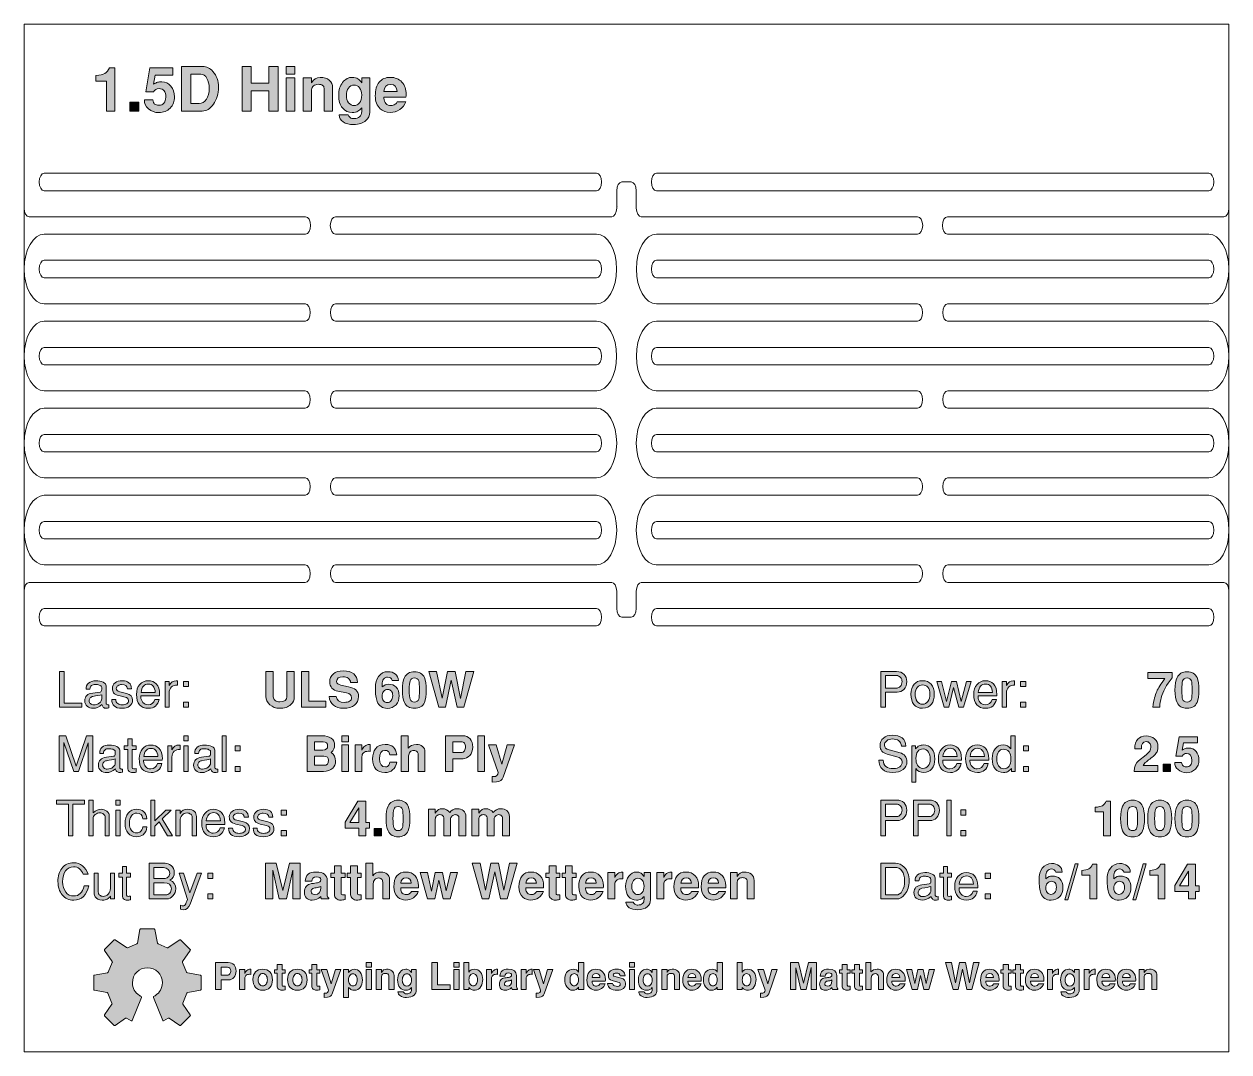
# Model space of a CAD drawing. Header units: inches. Extents: x 1.02 to 5.12, y -4.53 to -1.03.
import ezdxf

# ---------------------------------------------------------------- set-up
doc = ezdxf.new("R2010")
doc.units = ezdxf.units.IN
doc.header["$MEASUREMENT"] = 0
doc.layers.add('Layer 1', color=7, linetype='Continuous')

# ---------------------------------------------------------------- blocks, each defined once
blk = doc.blocks.new('block 3')
at = {"layer": 'Layer 1', "true_color": 0xed1f24}
h = blk.add_hatch(color=240, dxfattribs=at)
h.dxf.hatch_style = 2
edge = h.paths.add_edge_path()
edge.add_spline(control_points=[(1.3286, -1.3227), (1.3286, -1.3227), (1.2994, -1.3227), (1.2994, -1.3227), (1.2994, -1.3227), (1.2994, -1.2206), (1.2994, -1.2206), (1.2994, -1.2206), (1.264, -1.2206), (1.264, -1.2206), (1.264, -1.2206), (1.264, -1.2017), (1.264, -1.2017), (1.278, -1.2003), (1.288, -1.1981), (1.294, -1.195), (1.3009, -1.1913), (1.3063, -1.1846), (1.31, -1.175), (1.31, -1.175), (1.3286, -1.175), (1.3286, -1.175), (1.3286, -1.175), (1.3286, -1.3227), (1.3286, -1.3227)], knot_values=[0, 0, 0, 0, 1, 1, 1, 2, 2, 2, 3, 3, 3, 4, 4, 4, 5, 5, 5, 6, 6, 6, 7, 7, 7, 8, 8, 8, 8], degree=3, periodic=1)
h = blk.add_hatch(color=240, dxfattribs=at)
h.dxf.hatch_style = 2
edge = h.paths.add_edge_path()
edge.add_spline(control_points=[(1.5315, -1.274), (1.5315, -1.2895), (1.5265, -1.3024), (1.5164, -1.3126), (1.5063, -1.3228), (1.4937, -1.3279), (1.4784, -1.3279), (1.4645, -1.3279), (1.4525, -1.3236), (1.4425, -1.315), (1.4325, -1.3064), (1.4282, -1.2963), (1.4294, -1.2846), (1.4294, -1.2846), (1.4578, -1.2846), (1.4578, -1.2846), (1.4588, -1.2914), (1.4608, -1.2962), (1.4638, -1.299), (1.4668, -1.3017), (1.4716, -1.3031), (1.4781, -1.3031), (1.4856, -1.3031), (1.4914, -1.3007), (1.4955, -1.2958), (1.4996, -1.291), (1.5017, -1.2842), (1.5017, -1.2756), (1.5017, -1.256), (1.4941, -1.2462), (1.4789, -1.2462), (1.4704, -1.2462), (1.4642, -1.2499), (1.4603, -1.2573), (1.4603, -1.2573), (1.4336, -1.2573), (1.4336, -1.2573), (1.4336, -1.2573), (1.4469, -1.175), (1.4469, -1.175), (1.4469, -1.175), (1.5255, -1.175), (1.5255, -1.175), (1.5255, -1.175), (1.5255, -1.201), (1.5255, -1.201), (1.5255, -1.201), (1.4651, -1.201), (1.4651, -1.201), (1.4651, -1.201), (1.4599, -1.2315), (1.4599, -1.2315), (1.4653, -1.2281), (1.4699, -1.2259), (1.4736, -1.2248), (1.4772, -1.2237), (1.482, -1.2231), (1.488, -1.2231), (1.5005, -1.2231), (1.5109, -1.228), (1.5191, -1.2377), (1.5274, -1.2474), (1.5315, -1.2595), (1.5315, -1.274)], knot_values=[0, 0, 0, 0, 1, 1, 1, 2, 2, 2, 3, 3, 3, 4, 4, 4, 5, 5, 5, 6, 6, 6, 7, 7, 7, 8, 8, 8, 9, 9, 9, 10, 10, 10, 11, 11, 11, 12, 12, 12, 13, 13, 13, 14, 14, 14, 15, 15, 15, 16, 16, 16, 17, 17, 17, 18, 18, 18, 19, 19, 19, 20, 20, 20, 21, 21, 21, 21], degree=3, periodic=1)
h = blk.add_hatch(color=240, dxfattribs=at)
h.dxf.hatch_style = 2
edge = h.paths.add_edge_path()
edge.add_spline(control_points=[(1.6811, -1.2415), (1.6811, -1.2642), (1.6754, -1.2836), (1.664, -1.2996), (1.6532, -1.315), (1.6405, -1.3227), (1.6261, -1.3227), (1.6261, -1.3227), (1.5553, -1.3227), (1.5553, -1.3227), (1.5553, -1.3227), (1.5553, -1.1708), (1.5553, -1.1708), (1.5553, -1.1708), (1.6284, -1.1708), (1.6284, -1.1708), (1.6405, -1.1708), (1.6518, -1.1766), (1.6623, -1.1881), (1.6748, -1.2019), (1.6811, -1.2197), (1.6811, -1.2415)], knot_values=[0, 0, 0, 0, 1, 1, 1, 2, 2, 2, 3, 3, 3, 4, 4, 4, 5, 5, 5, 6, 6, 6, 7, 7, 7, 7], degree=3, periodic=1)
edge = h.paths.add_edge_path()
edge.add_spline(control_points=[(1.6496, -1.244), (1.6496, -1.2316), (1.6471, -1.2208), (1.6419, -1.2117), (1.6365, -1.2019), (1.6297, -1.1971), (1.6215, -1.1971), (1.6215, -1.1971), (1.5865, -1.1971), (1.5865, -1.1971), (1.5865, -1.1971), (1.5865, -1.2967), (1.5865, -1.2967), (1.5865, -1.2967), (1.6153, -1.2967), (1.6153, -1.2967), (1.6254, -1.2967), (1.6337, -1.292), (1.64, -1.2826), (1.6464, -1.2732), (1.6496, -1.2603), (1.6496, -1.244)], knot_values=[0, 0, 0, 0, 1, 1, 1, 2, 2, 2, 3, 3, 3, 4, 4, 4, 5, 5, 5, 6, 6, 6, 7, 7, 7, 7], degree=3, periodic=1)
h = blk.add_hatch(color=240, dxfattribs=at)
h.dxf.hatch_style = 2
h.paths.add_polyline_path([(1.8844, -1.3227), (1.8532, -1.3227), (1.8532, -1.254), (1.793, -1.254), (1.793, -1.3227), (1.7617, -1.3227), (1.7617, -1.1708), (1.793, -1.1708), (1.793, -1.2279), (1.8532, -1.2279), (1.8532, -1.1708), (1.8844, -1.1708)])
h = blk.add_hatch(color=240, dxfattribs=at)
h.dxf.hatch_style = 2
h.paths.add_polyline_path([(1.9413, -1.1969), (1.9121, -1.1969), (1.9121, -1.1708), (1.9413, -1.1708)])
h.paths.add_polyline_path([(1.9413, -1.3227), (1.9121, -1.3227), (1.9121, -1.2098), (1.9413, -1.2098)])
h = blk.add_hatch(color=240, dxfattribs=at)
h.dxf.hatch_style = 2
edge = h.paths.add_edge_path()
edge.add_spline(control_points=[(2.0698, -1.3227), (2.0698, -1.3227), (2.0407, -1.3227), (2.0407, -1.3227), (2.0407, -1.3227), (2.0407, -1.2452), (2.0407, -1.2452), (2.0407, -1.241), (2.0389, -1.2377), (2.0355, -1.2353), (2.032, -1.2329), (2.0273, -1.2317), (2.0213, -1.2317), (2.0148, -1.2317), (2.0093, -1.2334), (2.0049, -1.2369), (2.0006, -1.2403), (1.9984, -1.2447), (1.9984, -1.25), (1.9984, -1.25), (1.9984, -1.3227), (1.9984, -1.3227), (1.9984, -1.3227), (1.9692, -1.3227), (1.9692, -1.3227), (1.9692, -1.3227), (1.9692, -1.2098), (1.9692, -1.2098), (1.9692, -1.2098), (1.9984, -1.2098), (1.9984, -1.2098), (1.9984, -1.2098), (1.9984, -1.2267), (1.9984, -1.2267), (2.0049, -1.2142), (2.0148, -1.2079), (2.028, -1.2079), (2.0406, -1.2079), (2.0507, -1.2112), (2.0584, -1.2177), (2.066, -1.2242), (2.0698, -1.2328), (2.0698, -1.2435), (2.0698, -1.2435), (2.0698, -1.3227), (2.0698, -1.3227)], knot_values=[0, 0, 0, 0, 1, 1, 1, 2, 2, 2, 3, 3, 3, 4, 4, 4, 5, 5, 5, 6, 6, 6, 7, 7, 7, 8, 8, 8, 9, 9, 9, 10, 10, 10, 11, 11, 11, 12, 12, 12, 13, 13, 13, 14, 14, 14, 15, 15, 15, 15], degree=3, periodic=1)
h = blk.add_hatch(color=240, dxfattribs=at)
h.dxf.hatch_style = 2
edge = h.paths.add_edge_path()
edge.add_spline(control_points=[(2.1961, -1.3269), (2.1961, -1.3381), (2.1918, -1.3476), (2.1834, -1.3552), (2.1735, -1.3641), (2.1594, -1.3685), (2.1411, -1.3685), (2.1262, -1.3685), (2.1145, -1.3657), (2.106, -1.3599), (2.0974, -1.3541), (2.0928, -1.3461), (2.0921, -1.3358), (2.0921, -1.3358), (2.1227, -1.3358), (2.1227, -1.3358), (2.1234, -1.3392), (2.1256, -1.3421), (2.1294, -1.3447), (2.1332, -1.3473), (2.1376, -1.3485), (2.1428, -1.3485), (2.1506, -1.3485), (2.157, -1.3464), (2.1619, -1.342), (2.1668, -1.3376), (2.1692, -1.3318), (2.1692, -1.3246), (2.1692, -1.3171), (2.1691, -1.3127), (2.169, -1.3115), (2.1644, -1.3172), (2.16, -1.3211), (2.1558, -1.3233), (2.1508, -1.3261), (2.1444, -1.3275), (2.1367, -1.3275), (2.1228, -1.3275), (2.1117, -1.3224), (2.1034, -1.3123), (2.0948, -1.3017), (2.0905, -1.2872), (2.0905, -1.2688), (2.0905, -1.2515), (2.0949, -1.2371), (2.1039, -1.2254), (2.1128, -1.2137), (2.1238, -1.2079), (2.137, -1.2079), (2.1444, -1.2079), (2.1507, -1.2097), (2.156, -1.2131), (2.1599, -1.2158), (2.1643, -1.2203), (2.1692, -1.2267), (2.1692, -1.2267), (2.1692, -1.2098), (2.1692, -1.2098), (2.1692, -1.2098), (2.1961, -1.2098), (2.1961, -1.2098), (2.1961, -1.2098), (2.1961, -1.3269), (2.1961, -1.3269)], knot_values=[0, 0, 0, 0, 1, 1, 1, 2, 2, 2, 3, 3, 3, 4, 4, 4, 5, 5, 5, 6, 6, 6, 7, 7, 7, 8, 8, 8, 9, 9, 9, 10, 10, 10, 11, 11, 11, 12, 12, 12, 13, 13, 13, 14, 14, 14, 15, 15, 15, 16, 16, 16, 17, 17, 17, 18, 18, 18, 19, 19, 19, 20, 20, 20, 21, 21, 21, 21], degree=3, periodic=1)
edge = h.paths.add_edge_path()
edge.add_spline(control_points=[(2.1692, -1.2679), (2.1692, -1.2582), (2.1667, -1.2501), (2.1617, -1.2437), (2.1567, -1.2374), (2.1504, -1.2342), (2.1427, -1.2342), (2.135, -1.2342), (2.1287, -1.2375), (2.124, -1.2443), (2.1193, -1.251), (2.1169, -1.2597), (2.1169, -1.2702), (2.1169, -1.2798), (2.1194, -1.2878), (2.1243, -1.2943), (2.1292, -1.3007), (2.1352, -1.304), (2.1423, -1.304), (2.1501, -1.304), (2.1564, -1.301), (2.1613, -1.295), (2.1666, -1.2885), (2.1692, -1.2794), (2.1692, -1.2679)], knot_values=[0, 0, 0, 0, 1, 1, 1, 2, 2, 2, 3, 3, 3, 4, 4, 4, 5, 5, 5, 6, 6, 6, 7, 7, 7, 8, 8, 8, 8], degree=3, periodic=1)
h = blk.add_hatch(color=240, dxfattribs=at)
h.dxf.hatch_style = 2
edge = h.paths.add_edge_path()
edge.add_spline(control_points=[(2.3202, -1.2665), (2.3202, -1.2698), (2.32, -1.2728), (2.3196, -1.2754), (2.3196, -1.2754), (2.2448, -1.2754), (2.2448, -1.2754), (2.2445, -1.2762), (2.2444, -1.2776), (2.2444, -1.2794), (2.2444, -1.2867), (2.2467, -1.2927), (2.2512, -1.2972), (2.2558, -1.3017), (2.2617, -1.304), (2.269, -1.304), (2.2738, -1.304), (2.2783, -1.3026), (2.2824, -1.2998), (2.2861, -1.2972), (2.2884, -1.2942), (2.2894, -1.2908), (2.2894, -1.2908), (2.319, -1.2908), (2.319, -1.2908), (2.3151, -1.3018), (2.3083, -1.3106), (2.2985, -1.3173), (2.2887, -1.324), (2.2777, -1.3273), (2.2657, -1.3273), (2.2522, -1.3273), (2.2409, -1.3231), (2.2317, -1.3146), (2.2207, -1.3044), (2.2152, -1.2899), (2.2152, -1.271), (2.2152, -1.2508), (2.2196, -1.2352), (2.2285, -1.2243), (2.2373, -1.2134), (2.25, -1.2079), (2.2665, -1.2079), (2.2826, -1.2079), (2.2956, -1.2133), (2.3054, -1.2241), (2.3153, -1.2348), (2.3202, -1.249), (2.3202, -1.2665)], knot_values=[0, 0, 0, 0, 1, 1, 1, 2, 2, 2, 3, 3, 3, 4, 4, 4, 5, 5, 5, 6, 6, 6, 7, 7, 7, 8, 8, 8, 9, 9, 9, 10, 10, 10, 11, 11, 11, 12, 12, 12, 13, 13, 13, 14, 14, 14, 15, 15, 15, 16, 16, 16, 16], degree=3, periodic=1)
edge = h.paths.add_edge_path()
edge.add_spline(control_points=[(2.2894, -1.2558), (2.2886, -1.2401), (2.2813, -1.2323), (2.2675, -1.2323), (2.2537, -1.2323), (2.246, -1.2401), (2.2444, -1.2558), (2.2444, -1.2558), (2.2894, -1.2558), (2.2894, -1.2558)], knot_values=[0, 0, 0, 0, 1, 1, 1, 2, 2, 2, 3, 3, 3, 3], degree=3, periodic=1)
h = blk.add_hatch(color=240, dxfattribs=at)
h.dxf.hatch_style = 2
h.paths.add_polyline_path([(1.41, -1.3227), (1.3788, -1.3227), (1.3788, -1.2923), (1.41, -1.2923)])
at = {"layer": 'Layer 1', "lineweight": 0}
for points in [[(1.8844, -1.3227), (1.8532, -1.3227), (1.8532, -1.254), (1.793, -1.254), (1.793, -1.3227), (1.7617, -1.3227), (1.7617, -1.1708), (1.793, -1.1708), (1.793, -1.2279), (1.8532, -1.2279), (1.8532, -1.1708), (1.8844, -1.1708), (1.8844, -1.3227)], [(1.9413, -1.1969), (1.9121, -1.1969), (1.9121, -1.1708), (1.9413, -1.1708), (1.9413, -1.1969)], [(1.9413, -1.3227), (1.9121, -1.3227), (1.9121, -1.2098), (1.9413, -1.2098), (1.9413, -1.3227)], [(1.41, -1.3227), (1.3788, -1.3227), (1.3788, -1.2923), (1.41, -1.2923), (1.41, -1.3227)]]:
    blk.add_lwpolyline(points, dxfattribs=at)
for points, knots in [([(1.3286, -1.3227), (1.3286, -1.3227), (1.2994, -1.3227), (1.2994, -1.3227), (1.2994, -1.3227), (1.2994, -1.2206), (1.2994, -1.2206), (1.2994, -1.2206), (1.264, -1.2206), (1.264, -1.2206), (1.264, -1.2206), (1.264, -1.2017), (1.264, -1.2017), (1.278, -1.2003), (1.288, -1.1981), (1.294, -1.195), (1.3009, -1.1913), (1.3063, -1.1846), (1.31, -1.175), (1.31, -1.175), (1.3286, -1.175), (1.3286, -1.175), (1.3286, -1.175), (1.3286, -1.3227), (1.3286, -1.3227)], [0, 0, 0, 0, 1, 1, 1, 2, 2, 2, 3, 3, 3, 4, 4, 4, 5, 5, 5, 6, 6, 6, 7, 7, 7, 8, 8, 8, 8]), ([(1.5315, -1.274), (1.5315, -1.2895), (1.5265, -1.3024), (1.5164, -1.3126), (1.5063, -1.3228), (1.4937, -1.3279), (1.4784, -1.3279), (1.4645, -1.3279), (1.4525, -1.3236), (1.4425, -1.315), (1.4325, -1.3064), (1.4282, -1.2963), (1.4294, -1.2846), (1.4294, -1.2846), (1.4578, -1.2846), (1.4578, -1.2846), (1.4588, -1.2914), (1.4608, -1.2962), (1.4638, -1.299), (1.4668, -1.3017), (1.4716, -1.3031), (1.4781, -1.3031), (1.4856, -1.3031), (1.4914, -1.3007), (1.4955, -1.2958), (1.4996, -1.291), (1.5017, -1.2842), (1.5017, -1.2756), (1.5017, -1.256), (1.4941, -1.2462), (1.4789, -1.2462), (1.4704, -1.2462), (1.4642, -1.2499), (1.4603, -1.2573), (1.4603, -1.2573), (1.4336, -1.2573), (1.4336, -1.2573), (1.4336, -1.2573), (1.4469, -1.175), (1.4469, -1.175), (1.4469, -1.175), (1.5255, -1.175), (1.5255, -1.175), (1.5255, -1.175), (1.5255, -1.201), (1.5255, -1.201), (1.5255, -1.201), (1.4651, -1.201), (1.4651, -1.201), (1.4651, -1.201), (1.4599, -1.2315), (1.4599, -1.2315), (1.4653, -1.2281), (1.4699, -1.2259), (1.4736, -1.2248), (1.4772, -1.2237), (1.482, -1.2231), (1.488, -1.2231), (1.5005, -1.2231), (1.5109, -1.228), (1.5191, -1.2377), (1.5274, -1.2474), (1.5315, -1.2595), (1.5315, -1.274)], [0, 0, 0, 0, 1, 1, 1, 2, 2, 2, 3, 3, 3, 4, 4, 4, 5, 5, 5, 6, 6, 6, 7, 7, 7, 8, 8, 8, 9, 9, 9, 10, 10, 10, 11, 11, 11, 12, 12, 12, 13, 13, 13, 14, 14, 14, 15, 15, 15, 16, 16, 16, 17, 17, 17, 18, 18, 18, 19, 19, 19, 20, 20, 20, 21, 21, 21, 21]), ([(1.6811, -1.2415), (1.6811, -1.2642), (1.6754, -1.2836), (1.664, -1.2996), (1.6532, -1.315), (1.6405, -1.3227), (1.6261, -1.3227), (1.6261, -1.3227), (1.5553, -1.3227), (1.5553, -1.3227), (1.5553, -1.3227), (1.5553, -1.1708), (1.5553, -1.1708), (1.5553, -1.1708), (1.6284, -1.1708), (1.6284, -1.1708), (1.6405, -1.1708), (1.6518, -1.1766), (1.6623, -1.1881), (1.6748, -1.2019), (1.6811, -1.2197), (1.6811, -1.2415)], [0, 0, 0, 0, 1, 1, 1, 2, 2, 2, 3, 3, 3, 4, 4, 4, 5, 5, 5, 6, 6, 6, 7, 7, 7, 7]), ([(1.6496, -1.244), (1.6496, -1.2316), (1.6471, -1.2208), (1.6419, -1.2117), (1.6365, -1.2019), (1.6297, -1.1971), (1.6215, -1.1971), (1.6215, -1.1971), (1.5865, -1.1971), (1.5865, -1.1971), (1.5865, -1.1971), (1.5865, -1.2967), (1.5865, -1.2967), (1.5865, -1.2967), (1.6153, -1.2967), (1.6153, -1.2967), (1.6254, -1.2967), (1.6337, -1.292), (1.64, -1.2826), (1.6464, -1.2732), (1.6496, -1.2603), (1.6496, -1.244)], [0, 0, 0, 0, 1, 1, 1, 2, 2, 2, 3, 3, 3, 4, 4, 4, 5, 5, 5, 6, 6, 6, 7, 7, 7, 7]), ([(2.0698, -1.3227), (2.0698, -1.3227), (2.0407, -1.3227), (2.0407, -1.3227), (2.0407, -1.3227), (2.0407, -1.2452), (2.0407, -1.2452), (2.0407, -1.241), (2.0389, -1.2377), (2.0355, -1.2353), (2.032, -1.2329), (2.0273, -1.2317), (2.0213, -1.2317), (2.0148, -1.2317), (2.0093, -1.2334), (2.0049, -1.2369), (2.0006, -1.2403), (1.9984, -1.2447), (1.9984, -1.25), (1.9984, -1.25), (1.9984, -1.3227), (1.9984, -1.3227), (1.9984, -1.3227), (1.9692, -1.3227), (1.9692, -1.3227), (1.9692, -1.3227), (1.9692, -1.2098), (1.9692, -1.2098), (1.9692, -1.2098), (1.9984, -1.2098), (1.9984, -1.2098), (1.9984, -1.2098), (1.9984, -1.2267), (1.9984, -1.2267), (2.0049, -1.2142), (2.0148, -1.2079), (2.028, -1.2079), (2.0406, -1.2079), (2.0507, -1.2112), (2.0584, -1.2177), (2.066, -1.2242), (2.0698, -1.2328), (2.0698, -1.2435), (2.0698, -1.2435), (2.0698, -1.3227), (2.0698, -1.3227)], [0, 0, 0, 0, 1, 1, 1, 2, 2, 2, 3, 3, 3, 4, 4, 4, 5, 5, 5, 6, 6, 6, 7, 7, 7, 8, 8, 8, 9, 9, 9, 10, 10, 10, 11, 11, 11, 12, 12, 12, 13, 13, 13, 14, 14, 14, 15, 15, 15, 15]), ([(2.1961, -1.3269), (2.1961, -1.3381), (2.1918, -1.3476), (2.1834, -1.3552), (2.1735, -1.3641), (2.1594, -1.3685), (2.1411, -1.3685), (2.1262, -1.3685), (2.1145, -1.3657), (2.106, -1.3599), (2.0974, -1.3541), (2.0928, -1.3461), (2.0921, -1.3358), (2.0921, -1.3358), (2.1227, -1.3358), (2.1227, -1.3358), (2.1234, -1.3392), (2.1256, -1.3421), (2.1294, -1.3447), (2.1332, -1.3473), (2.1376, -1.3485), (2.1428, -1.3485), (2.1506, -1.3485), (2.157, -1.3464), (2.1619, -1.342), (2.1668, -1.3376), (2.1692, -1.3318), (2.1692, -1.3246), (2.1692, -1.3171), (2.1691, -1.3127), (2.169, -1.3115), (2.1644, -1.3172), (2.16, -1.3211), (2.1558, -1.3233), (2.1508, -1.3261), (2.1444, -1.3275), (2.1367, -1.3275), (2.1228, -1.3275), (2.1117, -1.3224), (2.1034, -1.3123), (2.0948, -1.3017), (2.0905, -1.2872), (2.0905, -1.2688), (2.0905, -1.2515), (2.0949, -1.2371), (2.1039, -1.2254), (2.1128, -1.2137), (2.1238, -1.2079), (2.137, -1.2079), (2.1444, -1.2079), (2.1507, -1.2097), (2.156, -1.2131), (2.1599, -1.2158), (2.1643, -1.2203), (2.1692, -1.2267), (2.1692, -1.2267), (2.1692, -1.2098), (2.1692, -1.2098), (2.1692, -1.2098), (2.1961, -1.2098), (2.1961, -1.2098), (2.1961, -1.2098), (2.1961, -1.3269), (2.1961, -1.3269)], [0, 0, 0, 0, 1, 1, 1, 2, 2, 2, 3, 3, 3, 4, 4, 4, 5, 5, 5, 6, 6, 6, 7, 7, 7, 8, 8, 8, 9, 9, 9, 10, 10, 10, 11, 11, 11, 12, 12, 12, 13, 13, 13, 14, 14, 14, 15, 15, 15, 16, 16, 16, 17, 17, 17, 18, 18, 18, 19, 19, 19, 20, 20, 20, 21, 21, 21, 21]), ([(2.3202, -1.2665), (2.3202, -1.2698), (2.32, -1.2728), (2.3196, -1.2754), (2.3196, -1.2754), (2.2448, -1.2754), (2.2448, -1.2754), (2.2445, -1.2762), (2.2444, -1.2776), (2.2444, -1.2794), (2.2444, -1.2867), (2.2467, -1.2927), (2.2512, -1.2972), (2.2558, -1.3017), (2.2617, -1.304), (2.269, -1.304), (2.2738, -1.304), (2.2783, -1.3026), (2.2824, -1.2998), (2.2861, -1.2972), (2.2884, -1.2942), (2.2894, -1.2908), (2.2894, -1.2908), (2.319, -1.2908), (2.319, -1.2908), (2.3151, -1.3018), (2.3083, -1.3106), (2.2985, -1.3173), (2.2887, -1.324), (2.2777, -1.3273), (2.2657, -1.3273), (2.2522, -1.3273), (2.2409, -1.3231), (2.2317, -1.3146), (2.2207, -1.3044), (2.2152, -1.2899), (2.2152, -1.271), (2.2152, -1.2508), (2.2196, -1.2352), (2.2285, -1.2243), (2.2373, -1.2134), (2.25, -1.2079), (2.2665, -1.2079), (2.2826, -1.2079), (2.2956, -1.2133), (2.3054, -1.2241), (2.3153, -1.2348), (2.3202, -1.249), (2.3202, -1.2665)], [0, 0, 0, 0, 1, 1, 1, 2, 2, 2, 3, 3, 3, 4, 4, 4, 5, 5, 5, 6, 6, 6, 7, 7, 7, 8, 8, 8, 9, 9, 9, 10, 10, 10, 11, 11, 11, 12, 12, 12, 13, 13, 13, 14, 14, 14, 15, 15, 15, 16, 16, 16, 16]), ([(2.1692, -1.2679), (2.1692, -1.2582), (2.1667, -1.2501), (2.1617, -1.2437), (2.1567, -1.2374), (2.1504, -1.2342), (2.1427, -1.2342), (2.135, -1.2342), (2.1287, -1.2375), (2.124, -1.2443), (2.1193, -1.251), (2.1169, -1.2597), (2.1169, -1.2702), (2.1169, -1.2798), (2.1194, -1.2878), (2.1243, -1.2943), (2.1292, -1.3007), (2.1352, -1.304), (2.1423, -1.304), (2.1501, -1.304), (2.1564, -1.301), (2.1613, -1.295), (2.1666, -1.2885), (2.1692, -1.2794), (2.1692, -1.2679)], [0, 0, 0, 0, 1, 1, 1, 2, 2, 2, 3, 3, 3, 4, 4, 4, 5, 5, 5, 6, 6, 6, 7, 7, 7, 8, 8, 8, 8]), ([(2.2894, -1.2558), (2.2886, -1.2401), (2.2813, -1.2323), (2.2675, -1.2323), (2.2537, -1.2323), (2.246, -1.2401), (2.2444, -1.2558), (2.2444, -1.2558), (2.2894, -1.2558), (2.2894, -1.2558)], [0, 0, 0, 0, 1, 1, 1, 2, 2, 2, 3, 3, 3, 3])]:
    blk.add_open_spline(points, degree=3, knots=knots, dxfattribs=at)
blk = doc.blocks.new('block 4')
at = {"layer": 'Layer 1', "color": 7, "lineweight": 5, "true_color": 0xffffff}
for points, knots in [([(2.9679, -1.831), (2.9679, -1.831), (2.0786, -1.831), (2.0786, -1.831), (2.0786, -1.831), (1.9779, -1.831), (1.9779, -1.831), (1.9779, -1.831), (1.0885, -1.831), (1.0885, -1.831), (1.0885, -1.831), (1.088, -1.831), (1.088, -1.831), (1.0785, -1.831), (1.0709, -1.8442), (1.0709, -1.8606), (1.0709, -1.877), (1.0785, -1.8903), (1.088, -1.8903), (1.088, -1.8903), (1.9773, -1.8903), (1.9773, -1.8903), (1.9773, -1.8903), (2.0791, -1.8903), (2.0791, -1.8903), (2.0791, -1.8903), (2.9685, -1.8903), (2.9685, -1.8903), (2.9779, -1.8903), (2.9856, -1.877), (2.9856, -1.8606), (2.9856, -1.8442), (2.9779, -1.831), (2.9685, -1.831), (2.9685, -1.831), (2.9679, -1.831), (2.9679, -1.831)], [0, 0, 0, 0, 1, 1, 1, 2, 2, 2, 3, 3, 3, 4, 4, 4, 5, 5, 5, 6, 6, 6, 7, 7, 7, 8, 8, 8, 9, 9, 9, 10, 10, 10, 11, 11, 11, 12, 12, 12, 12]), ([(2.9685, -2.1274), (2.9685, -2.1274), (2.0791, -2.1274), (2.0791, -2.1274), (2.0791, -2.1274), (1.9773, -2.1274), (1.9773, -2.1274), (1.9773, -2.1274), (1.088, -2.1274), (1.088, -2.1274), (1.0785, -2.1274), (1.0709, -2.1407), (1.0709, -2.1571), (1.0709, -2.1734), (1.0785, -2.1867), (1.088, -2.1867), (1.088, -2.1867), (1.9773, -2.1867), (1.9773, -2.1867), (1.9773, -2.1867), (2.0791, -2.1867), (2.0791, -2.1867), (2.0791, -2.1867), (2.9685, -2.1867), (2.9685, -2.1867), (2.9779, -2.1867), (2.9856, -2.1734), (2.9856, -2.1571), (2.9856, -2.1407), (2.9779, -2.1274), (2.9685, -2.1274)], [0, 0, 0, 0, 1, 1, 1, 2, 2, 2, 3, 3, 3, 4, 4, 4, 5, 5, 5, 6, 6, 6, 7, 7, 7, 8, 8, 8, 9, 9, 9, 10, 10, 10, 10]), ([(2.9685, -2.4238), (2.9685, -2.4238), (2.0791, -2.4238), (2.0791, -2.4238), (2.0791, -2.4238), (1.9773, -2.4238), (1.9773, -2.4238), (1.9773, -2.4238), (1.088, -2.4238), (1.088, -2.4238), (1.088, -2.4238), (1.0877, -2.4238), (1.0877, -2.4238), (1.0782, -2.4238), (1.0706, -2.4371), (1.0706, -2.4534), (1.0706, -2.4698), (1.0782, -2.4831), (1.0877, -2.4831), (1.0877, -2.4831), (1.9771, -2.4831), (1.9771, -2.4831), (1.9771, -2.4831), (2.0794, -2.4831), (2.0794, -2.4831), (2.0794, -2.4831), (2.9688, -2.4831), (2.9688, -2.4831), (2.9782, -2.4831), (2.9859, -2.4698), (2.9859, -2.4534), (2.9859, -2.4371), (2.9782, -2.4238), (2.9688, -2.4238), (2.9688, -2.4238), (2.9685, -2.4238), (2.9685, -2.4238)], [0, 0, 0, 0, 1, 1, 1, 2, 2, 2, 3, 3, 3, 4, 4, 4, 5, 5, 5, 6, 6, 6, 7, 7, 7, 8, 8, 8, 9, 9, 9, 10, 10, 10, 11, 11, 11, 12, 12, 12, 12]), ([(2.9688, -2.7202), (2.9688, -2.7202), (2.0794, -2.7202), (2.0794, -2.7202), (2.0794, -2.7202), (1.9771, -2.7202), (1.9771, -2.7202), (1.9771, -2.7202), (1.0877, -2.7202), (1.0877, -2.7202), (1.0782, -2.7202), (1.0706, -2.7335), (1.0706, -2.7499), (1.0706, -2.7663), (1.0782, -2.7795), (1.0877, -2.7795), (1.0877, -2.7795), (1.9771, -2.7795), (1.9771, -2.7795), (1.9771, -2.7795), (2.0794, -2.7795), (2.0794, -2.7795), (2.0794, -2.7795), (2.9688, -2.7795), (2.9688, -2.7795), (2.9782, -2.7795), (2.9859, -2.7663), (2.9859, -2.7499), (2.9859, -2.7335), (2.9782, -2.7202), (2.9688, -2.7202)], [0, 0, 0, 0, 1, 1, 1, 2, 2, 2, 3, 3, 3, 4, 4, 4, 5, 5, 5, 6, 6, 6, 7, 7, 7, 8, 8, 8, 9, 9, 9, 10, 10, 10, 10])]:
    blk.add_open_spline(points, degree=3, knots=knots, dxfattribs=at)
blk = doc.blocks.new('block 5')
at = {"layer": 'Layer 1', "color": 7, "lineweight": 5, "true_color": 0xffffff}
for points, knots in [([(3.1732, -1.831), (3.1732, -1.831), (4.0626, -1.831), (4.0626, -1.831), (4.0626, -1.831), (4.1632, -1.831), (4.1632, -1.831), (4.1632, -1.831), (5.0526, -1.831), (5.0526, -1.831), (5.0526, -1.831), (5.0531, -1.831), (5.0531, -1.831), (5.0626, -1.831), (5.0703, -1.8442), (5.0703, -1.8606), (5.0703, -1.877), (5.0626, -1.8903), (5.0531, -1.8903), (5.0531, -1.8903), (4.1638, -1.8903), (4.1638, -1.8903), (4.1638, -1.8903), (4.062, -1.8903), (4.062, -1.8903), (4.062, -1.8903), (3.1726, -1.8903), (3.1726, -1.8903), (3.1632, -1.8903), (3.1555, -1.877), (3.1555, -1.8606), (3.1555, -1.8442), (3.1632, -1.831), (3.1726, -1.831), (3.1726, -1.831), (3.1732, -1.831), (3.1732, -1.831)], [0, 0, 0, 0, 1, 1, 1, 2, 2, 2, 3, 3, 3, 4, 4, 4, 5, 5, 5, 6, 6, 6, 7, 7, 7, 8, 8, 8, 9, 9, 9, 10, 10, 10, 11, 11, 11, 12, 12, 12, 12]), ([(3.1726, -2.1274), (3.1726, -2.1274), (4.062, -2.1274), (4.062, -2.1274), (4.062, -2.1274), (4.1638, -2.1274), (4.1638, -2.1274), (4.1638, -2.1274), (5.0531, -2.1274), (5.0531, -2.1274), (5.0626, -2.1274), (5.0703, -2.1407), (5.0703, -2.1571), (5.0703, -2.1734), (5.0626, -2.1867), (5.0531, -2.1867), (5.0531, -2.1867), (4.1638, -2.1867), (4.1638, -2.1867), (4.1638, -2.1867), (4.062, -2.1867), (4.062, -2.1867), (4.062, -2.1867), (3.1726, -2.1867), (3.1726, -2.1867), (3.1632, -2.1867), (3.1555, -2.1734), (3.1555, -2.1571), (3.1555, -2.1407), (3.1632, -2.1274), (3.1726, -2.1274)], [0, 0, 0, 0, 1, 1, 1, 2, 2, 2, 3, 3, 3, 4, 4, 4, 5, 5, 5, 6, 6, 6, 7, 7, 7, 8, 8, 8, 9, 9, 9, 10, 10, 10, 10]), ([(3.1726, -2.4238), (3.1726, -2.4238), (4.062, -2.4238), (4.062, -2.4238), (4.062, -2.4238), (4.1638, -2.4238), (4.1638, -2.4238), (4.1638, -2.4238), (5.0531, -2.4238), (5.0531, -2.4238), (5.0531, -2.4238), (5.0534, -2.4238), (5.0534, -2.4238), (5.0629, -2.4238), (5.0705, -2.4371), (5.0705, -2.4534), (5.0705, -2.4698), (5.0629, -2.4831), (5.0534, -2.4831), (5.0534, -2.4831), (4.164, -2.4831), (4.164, -2.4831), (4.164, -2.4831), (4.0617, -2.4831), (4.0617, -2.4831), (4.0617, -2.4831), (3.1723, -2.4831), (3.1723, -2.4831), (3.1629, -2.4831), (3.1552, -2.4698), (3.1552, -2.4534), (3.1552, -2.4371), (3.1629, -2.4238), (3.1723, -2.4238), (3.1723, -2.4238), (3.1726, -2.4238), (3.1726, -2.4238)], [0, 0, 0, 0, 1, 1, 1, 2, 2, 2, 3, 3, 3, 4, 4, 4, 5, 5, 5, 6, 6, 6, 7, 7, 7, 8, 8, 8, 9, 9, 9, 10, 10, 10, 11, 11, 11, 12, 12, 12, 12]), ([(3.1723, -2.7202), (3.1723, -2.7202), (4.0617, -2.7202), (4.0617, -2.7202), (4.0617, -2.7202), (4.164, -2.7202), (4.164, -2.7202), (4.164, -2.7202), (5.0534, -2.7202), (5.0534, -2.7202), (5.0629, -2.7202), (5.0705, -2.7335), (5.0705, -2.7499), (5.0705, -2.7663), (5.0629, -2.7795), (5.0534, -2.7795), (5.0534, -2.7795), (4.164, -2.7795), (4.164, -2.7795), (4.164, -2.7795), (4.0617, -2.7795), (4.0617, -2.7795), (4.0617, -2.7795), (3.1723, -2.7795), (3.1723, -2.7795), (3.1629, -2.7795), (3.1552, -2.7663), (3.1552, -2.7499), (3.1552, -2.7335), (3.1629, -2.7202), (3.1723, -2.7202)], [0, 0, 0, 0, 1, 1, 1, 2, 2, 2, 3, 3, 3, 4, 4, 4, 5, 5, 5, 6, 6, 6, 7, 7, 7, 8, 8, 8, 9, 9, 9, 10, 10, 10, 10])]:
    blk.add_open_spline(points, degree=3, knots=knots, dxfattribs=at)
blk = doc.blocks.new('block 8')
at = {"layer": 'Layer 1', "true_color": 0xed1f24}
h = blk.add_hatch(color=240, dxfattribs=at)
h.dxf.hatch_style = 2
h.paths.add_polyline_path([(1.2533, -3.5716), (1.2373, -3.5716), (1.2373, -3.4736), (1.2042, -3.5716), (1.1882, -3.5716), (1.155, -3.473), (1.155, -3.5716), (1.139, -3.5716), (1.139, -3.4501), (1.1611, -3.4501), (1.1962, -3.5536), (1.2312, -3.4501), (1.2533, -3.4501)])
h = blk.add_hatch(color=240, dxfattribs=at)
h.dxf.hatch_style = 2
edge = h.paths.add_edge_path()
edge.add_spline(control_points=[(1.3545, -3.5739), (1.351, -3.5749), (1.3474, -3.5754), (1.3437, -3.5754), (1.3407, -3.5754), (1.3378, -3.574), (1.3351, -3.5713), (1.3323, -3.5686), (1.3308, -3.5657), (1.3305, -3.5627), (1.3204, -3.5712), (1.3106, -3.5754), (1.3012, -3.5754), (1.2924, -3.5754), (1.2854, -3.5731), (1.2802, -3.5685), (1.2749, -3.564), (1.2723, -3.5577), (1.2723, -3.5497), (1.2723, -3.5345), (1.2814, -3.5257), (1.2994, -3.5233), (1.2994, -3.5233), (1.324, -3.5199), (1.324, -3.5199), (1.3279, -3.5194), (1.3298, -3.5162), (1.3298, -3.5104), (1.3298, -3.5055), (1.3297, -3.5027), (1.3293, -3.5019), (1.3283, -3.4996), (1.3257, -3.4977), (1.3216, -3.4962), (1.3174, -3.4948), (1.3127, -3.4941), (1.3074, -3.4941), (1.3019, -3.4941), (1.2977, -3.4953), (1.2948, -3.4978), (1.292, -3.5003), (1.2902, -3.5044), (1.2893, -3.5102), (1.2893, -3.5102), (1.2767, -3.5102), (1.2767, -3.5102), (1.2759, -3.5016), (1.2787, -3.4946), (1.285, -3.4894), (1.2913, -3.4842), (1.2995, -3.4816), (1.3097, -3.4816), (1.3194, -3.4816), (1.3277, -3.4833), (1.3345, -3.4867), (1.3413, -3.4902), (1.3447, -3.4943), (1.3447, -3.4992), (1.3447, -3.4992), (1.3447, -3.5584), (1.3447, -3.5584), (1.3447, -3.5596), (1.3452, -3.5607), (1.3464, -3.5617), (1.3476, -3.5627), (1.3489, -3.5633), (1.3503, -3.5636), (1.3514, -3.5637), (1.3528, -3.5637), (1.3545, -3.5636), (1.3545, -3.5636), (1.3545, -3.5739), (1.3545, -3.5739)], knot_values=[0, 0, 0, 0, 1, 1, 1, 2, 2, 2, 3, 3, 3, 4, 4, 4, 5, 5, 5, 6, 6, 6, 7, 7, 7, 8, 8, 8, 9, 9, 9, 10, 10, 10, 11, 11, 11, 12, 12, 12, 13, 13, 13, 14, 14, 14, 15, 15, 15, 16, 16, 16, 17, 17, 17, 18, 18, 18, 19, 19, 19, 20, 20, 20, 21, 21, 21, 22, 22, 22, 23, 23, 23, 24, 24, 24, 24], degree=3, periodic=1)
edge = h.paths.add_edge_path()
edge.add_spline(control_points=[(1.3298, -3.5426), (1.3298, -3.5426), (1.3297, -3.5291), (1.3297, -3.5291), (1.323, -3.531), (1.3129, -3.5329), (1.2995, -3.5349), (1.296, -3.5356), (1.293, -3.5373), (1.2904, -3.5401), (1.2879, -3.5429), (1.2867, -3.546), (1.2867, -3.5495), (1.2867, -3.5535), (1.2881, -3.5569), (1.2911, -3.5595), (1.2941, -3.5622), (1.2979, -3.5636), (1.3025, -3.5636), (1.3099, -3.5636), (1.3164, -3.5614), (1.3218, -3.5572), (1.3273, -3.5529), (1.3299, -3.5481), (1.3298, -3.5426)], knot_values=[0, 0, 0, 0, 1, 1, 1, 2, 2, 2, 3, 3, 3, 4, 4, 4, 5, 5, 5, 6, 6, 6, 7, 7, 7, 8, 8, 8, 8], degree=3, periodic=1)
h = blk.add_hatch(color=240, dxfattribs=at)
h.dxf.hatch_style = 2
edge = h.paths.add_edge_path()
edge.add_spline(control_points=[(1.4005, -3.5744), (1.3964, -3.5752), (1.3924, -3.5756), (1.3885, -3.5756), (1.3836, -3.5756), (1.3797, -3.5742), (1.3767, -3.5714), (1.374, -3.5689), (1.3727, -3.5661), (1.3727, -3.5629), (1.3727, -3.5629), (1.3727, -3.4969), (1.3727, -3.4969), (1.3727, -3.4969), (1.3605, -3.4969), (1.3605, -3.4969), (1.3605, -3.4969), (1.3605, -3.4841), (1.3605, -3.4841), (1.3605, -3.4841), (1.3727, -3.4841), (1.3727, -3.4841), (1.3727, -3.4841), (1.3727, -3.4604), (1.3727, -3.4604), (1.3727, -3.4604), (1.3867, -3.4604), (1.3867, -3.4604), (1.3867, -3.4604), (1.3867, -3.4841), (1.3867, -3.4841), (1.3867, -3.4841), (1.4005, -3.4841), (1.4005, -3.4841), (1.4005, -3.4841), (1.4005, -3.4969), (1.4005, -3.4969), (1.4005, -3.4969), (1.3867, -3.4969), (1.3867, -3.4969), (1.3867, -3.4969), (1.3867, -3.5586), (1.3867, -3.5586), (1.3867, -3.5613), (1.3887, -3.5627), (1.3928, -3.5627), (1.3945, -3.5627), (1.397, -3.5624), (1.4005, -3.5619), (1.4005, -3.5619), (1.4005, -3.5744), (1.4005, -3.5744)], knot_values=[0, 0, 0, 0, 1, 1, 1, 2, 2, 2, 3, 3, 3, 4, 4, 4, 5, 5, 5, 6, 6, 6, 7, 7, 7, 8, 8, 8, 9, 9, 9, 10, 10, 10, 11, 11, 11, 12, 12, 12, 13, 13, 13, 14, 14, 14, 15, 15, 15, 16, 16, 16, 17, 17, 17, 17], degree=3, periodic=1)
h = blk.add_hatch(color=240, dxfattribs=at)
h.dxf.hatch_style = 2
edge = h.paths.add_edge_path()
edge.add_spline(control_points=[(1.49, -3.5282), (1.49, -3.5303), (1.4899, -3.5321), (1.4898, -3.5334), (1.4898, -3.5334), (1.4261, -3.5334), (1.4261, -3.5334), (1.426, -3.5342), (1.426, -3.5353), (1.426, -3.5367), (1.426, -3.5437), (1.4284, -3.5499), (1.4332, -3.5552), (1.438, -3.5606), (1.4438, -3.5632), (1.4504, -3.5632), (1.4619, -3.5632), (1.4698, -3.5571), (1.4739, -3.5449), (1.4739, -3.5449), (1.4882, -3.5449), (1.4882, -3.5449), (1.4835, -3.5651), (1.4714, -3.5752), (1.452, -3.5752), (1.4248, -3.5752), (1.4112, -3.5594), (1.4112, -3.5279), (1.4112, -3.5143), (1.4149, -3.5032), (1.4223, -3.4946), (1.4298, -3.4859), (1.4393, -3.4816), (1.451, -3.4816), (1.4624, -3.4816), (1.4715, -3.4851), (1.4783, -3.4922), (1.486, -3.5003), (1.4899, -3.5123), (1.49, -3.5282)], knot_values=[0, 0, 0, 0, 1, 1, 1, 2, 2, 2, 3, 3, 3, 4, 4, 4, 5, 5, 5, 6, 6, 6, 7, 7, 7, 8, 8, 8, 9, 9, 9, 10, 10, 10, 11, 11, 11, 12, 12, 12, 13, 13, 13, 13], degree=3, periodic=1)
edge = h.paths.add_edge_path()
edge.add_spline(control_points=[(1.4752, -3.5211), (1.4734, -3.5023), (1.4655, -3.4929), (1.4516, -3.4929), (1.4371, -3.4929), (1.4288, -3.5023), (1.4266, -3.5211), (1.4266, -3.5211), (1.4752, -3.5211), (1.4752, -3.5211)], knot_values=[0, 0, 0, 0, 1, 1, 1, 2, 2, 2, 3, 3, 3, 3], degree=3, periodic=1)
h = blk.add_hatch(color=240, dxfattribs=at)
h.dxf.hatch_style = 2
edge = h.paths.add_edge_path()
edge.add_spline(control_points=[(1.5505, -3.4964), (1.5419, -3.4964), (1.5352, -3.4985), (1.5303, -3.5027), (1.5251, -3.5074), (1.5225, -3.514), (1.5225, -3.5226), (1.5225, -3.5226), (1.5225, -3.5716), (1.5225, -3.5716), (1.5225, -3.5716), (1.5085, -3.5716), (1.5085, -3.5716), (1.5085, -3.5716), (1.5085, -3.4841), (1.5085, -3.4841), (1.5085, -3.4841), (1.5225, -3.4841), (1.5225, -3.4841), (1.5225, -3.4841), (1.5225, -3.4981), (1.5225, -3.4981), (1.528, -3.4871), (1.536, -3.4816), (1.5465, -3.4816), (1.5474, -3.4816), (1.5487, -3.4817), (1.5505, -3.4819), (1.5505, -3.4819), (1.5505, -3.4964), (1.5505, -3.4964)], knot_values=[0, 0, 0, 0, 1, 1, 1, 2, 2, 2, 3, 3, 3, 4, 4, 4, 5, 5, 5, 6, 6, 6, 7, 7, 7, 8, 8, 8, 9, 9, 9, 10, 10, 10, 10], degree=3, periodic=1)
h = blk.add_hatch(color=240, dxfattribs=at)
h.dxf.hatch_style = 2
h.paths.add_polyline_path([(1.5777, -3.4674), (1.5637, -3.4674), (1.5637, -3.4501), (1.5777, -3.4501)])
h.paths.add_polyline_path([(1.5777, -3.5716), (1.5637, -3.5716), (1.5637, -3.4841), (1.5777, -3.4841)])
h = blk.add_hatch(color=240, dxfattribs=at)
h.dxf.hatch_style = 2
edge = h.paths.add_edge_path()
edge.add_spline(control_points=[(1.6786, -3.5739), (1.6752, -3.5749), (1.6716, -3.5754), (1.6678, -3.5754), (1.6648, -3.5754), (1.6619, -3.574), (1.6592, -3.5713), (1.6565, -3.5686), (1.655, -3.5657), (1.6546, -3.5627), (1.6445, -3.5712), (1.6348, -3.5754), (1.6253, -3.5754), (1.6165, -3.5754), (1.6095, -3.5731), (1.6043, -3.5685), (1.5991, -3.564), (1.5965, -3.5577), (1.5965, -3.5497), (1.5965, -3.5345), (1.6055, -3.5257), (1.6236, -3.5233), (1.6236, -3.5233), (1.6482, -3.5199), (1.6482, -3.5199), (1.652, -3.5194), (1.654, -3.5162), (1.654, -3.5104), (1.654, -3.5055), (1.6538, -3.5027), (1.6535, -3.5019), (1.6525, -3.4996), (1.6499, -3.4977), (1.6458, -3.4962), (1.6416, -3.4948), (1.6369, -3.4941), (1.6316, -3.4941), (1.626, -3.4941), (1.6218, -3.4953), (1.619, -3.4978), (1.6162, -3.5003), (1.6143, -3.5044), (1.6134, -3.5102), (1.6134, -3.5102), (1.6008, -3.5102), (1.6008, -3.5102), (1.6, -3.5016), (1.6028, -3.4946), (1.6091, -3.4894), (1.6155, -3.4842), (1.6237, -3.4816), (1.6338, -3.4816), (1.6436, -3.4816), (1.6519, -3.4833), (1.6586, -3.4867), (1.6654, -3.4902), (1.6688, -3.4943), (1.6688, -3.4992), (1.6688, -3.4992), (1.6688, -3.5584), (1.6688, -3.5584), (1.6688, -3.5596), (1.6694, -3.5607), (1.6706, -3.5617), (1.6717, -3.5627), (1.673, -3.5633), (1.6745, -3.5636), (1.6756, -3.5637), (1.677, -3.5637), (1.6786, -3.5636), (1.6786, -3.5636), (1.6786, -3.5739), (1.6786, -3.5739)], knot_values=[0, 0, 0, 0, 1, 1, 1, 2, 2, 2, 3, 3, 3, 4, 4, 4, 5, 5, 5, 6, 6, 6, 7, 7, 7, 8, 8, 8, 9, 9, 9, 10, 10, 10, 11, 11, 11, 12, 12, 12, 13, 13, 13, 14, 14, 14, 15, 15, 15, 16, 16, 16, 17, 17, 17, 18, 18, 18, 19, 19, 19, 20, 20, 20, 21, 21, 21, 22, 22, 22, 23, 23, 23, 24, 24, 24, 24], degree=3, periodic=1)
edge = h.paths.add_edge_path()
edge.add_spline(control_points=[(1.654, -3.5426), (1.654, -3.5426), (1.6538, -3.5291), (1.6538, -3.5291), (1.6471, -3.531), (1.6371, -3.5329), (1.6237, -3.5349), (1.6201, -3.5356), (1.6171, -3.5373), (1.6146, -3.5401), (1.6121, -3.5429), (1.6108, -3.546), (1.6108, -3.5495), (1.6108, -3.5535), (1.6123, -3.5569), (1.6153, -3.5595), (1.6182, -3.5622), (1.622, -3.5636), (1.6266, -3.5636), (1.6341, -3.5636), (1.6406, -3.5614), (1.646, -3.5572), (1.6514, -3.5529), (1.6541, -3.5481), (1.654, -3.5426)], knot_values=[0, 0, 0, 0, 1, 1, 1, 2, 2, 2, 3, 3, 3, 4, 4, 4, 5, 5, 5, 6, 6, 6, 7, 7, 7, 8, 8, 8, 8], degree=3, periodic=1)
h = blk.add_hatch(color=240, dxfattribs=at)
h.dxf.hatch_style = 2
h.paths.add_polyline_path([(1.7076, -3.5716), (1.6937, -3.5716), (1.6937, -3.4501), (1.7076, -3.4501)])
h = blk.add_hatch(color=240, dxfattribs=at)
h.dxf.hatch_style = 2
h.paths.add_polyline_path([(1.7548, -3.5014), (1.7375, -3.5014), (1.7375, -3.4841), (1.7548, -3.4841)])
h.paths.add_polyline_path([(1.7548, -3.5716), (1.7375, -3.5716), (1.7375, -3.5542), (1.7548, -3.5542)])
at = {"layer": 'Layer 1', "lineweight": 0}
for points in [[(1.2533, -3.5716), (1.2373, -3.5716), (1.2373, -3.4736), (1.2042, -3.5716), (1.1882, -3.5716), (1.155, -3.473), (1.155, -3.5716), (1.139, -3.5716), (1.139, -3.4501), (1.1611, -3.4501), (1.1962, -3.5536), (1.2312, -3.4501), (1.2533, -3.4501), (1.2533, -3.5716)], [(1.5777, -3.4674), (1.5637, -3.4674), (1.5637, -3.4501), (1.5777, -3.4501), (1.5777, -3.4674)], [(1.5777, -3.5716), (1.5637, -3.5716), (1.5637, -3.4841), (1.5777, -3.4841), (1.5777, -3.5716)], [(1.7076, -3.5716), (1.6937, -3.5716), (1.6937, -3.4501), (1.7076, -3.4501), (1.7076, -3.5716)], [(1.7548, -3.5014), (1.7375, -3.5014), (1.7375, -3.4841), (1.7548, -3.4841), (1.7548, -3.5014)], [(1.7548, -3.5716), (1.7375, -3.5716), (1.7375, -3.5542), (1.7548, -3.5542), (1.7548, -3.5716)]]:
    blk.add_lwpolyline(points, dxfattribs=at)
for points, knots in [([(1.3545, -3.5739), (1.351, -3.5749), (1.3474, -3.5754), (1.3437, -3.5754), (1.3407, -3.5754), (1.3378, -3.574), (1.3351, -3.5713), (1.3323, -3.5686), (1.3308, -3.5657), (1.3305, -3.5627), (1.3204, -3.5712), (1.3106, -3.5754), (1.3012, -3.5754), (1.2924, -3.5754), (1.2854, -3.5731), (1.2802, -3.5685), (1.2749, -3.564), (1.2723, -3.5577), (1.2723, -3.5497), (1.2723, -3.5345), (1.2814, -3.5257), (1.2994, -3.5233), (1.2994, -3.5233), (1.324, -3.5199), (1.324, -3.5199), (1.3279, -3.5194), (1.3298, -3.5162), (1.3298, -3.5104), (1.3298, -3.5055), (1.3297, -3.5027), (1.3293, -3.5019), (1.3283, -3.4996), (1.3257, -3.4977), (1.3216, -3.4962), (1.3174, -3.4948), (1.3127, -3.4941), (1.3074, -3.4941), (1.3019, -3.4941), (1.2977, -3.4953), (1.2948, -3.4978), (1.292, -3.5003), (1.2902, -3.5044), (1.2893, -3.5102), (1.2893, -3.5102), (1.2767, -3.5102), (1.2767, -3.5102), (1.2759, -3.5016), (1.2787, -3.4946), (1.285, -3.4894), (1.2913, -3.4842), (1.2995, -3.4816), (1.3097, -3.4816), (1.3194, -3.4816), (1.3277, -3.4833), (1.3345, -3.4867), (1.3413, -3.4902), (1.3447, -3.4943), (1.3447, -3.4992), (1.3447, -3.4992), (1.3447, -3.5584), (1.3447, -3.5584), (1.3447, -3.5596), (1.3452, -3.5607), (1.3464, -3.5617), (1.3476, -3.5627), (1.3489, -3.5633), (1.3503, -3.5636), (1.3514, -3.5637), (1.3528, -3.5637), (1.3545, -3.5636), (1.3545, -3.5636), (1.3545, -3.5739), (1.3545, -3.5739)], [0, 0, 0, 0, 1, 1, 1, 2, 2, 2, 3, 3, 3, 4, 4, 4, 5, 5, 5, 6, 6, 6, 7, 7, 7, 8, 8, 8, 9, 9, 9, 10, 10, 10, 11, 11, 11, 12, 12, 12, 13, 13, 13, 14, 14, 14, 15, 15, 15, 16, 16, 16, 17, 17, 17, 18, 18, 18, 19, 19, 19, 20, 20, 20, 21, 21, 21, 22, 22, 22, 23, 23, 23, 24, 24, 24, 24]), ([(1.4005, -3.5744), (1.3964, -3.5752), (1.3924, -3.5756), (1.3885, -3.5756), (1.3836, -3.5756), (1.3797, -3.5742), (1.3767, -3.5714), (1.374, -3.5689), (1.3727, -3.5661), (1.3727, -3.5629), (1.3727, -3.5629), (1.3727, -3.4969), (1.3727, -3.4969), (1.3727, -3.4969), (1.3605, -3.4969), (1.3605, -3.4969), (1.3605, -3.4969), (1.3605, -3.4841), (1.3605, -3.4841), (1.3605, -3.4841), (1.3727, -3.4841), (1.3727, -3.4841), (1.3727, -3.4841), (1.3727, -3.4604), (1.3727, -3.4604), (1.3727, -3.4604), (1.3867, -3.4604), (1.3867, -3.4604), (1.3867, -3.4604), (1.3867, -3.4841), (1.3867, -3.4841), (1.3867, -3.4841), (1.4005, -3.4841), (1.4005, -3.4841), (1.4005, -3.4841), (1.4005, -3.4969), (1.4005, -3.4969), (1.4005, -3.4969), (1.3867, -3.4969), (1.3867, -3.4969), (1.3867, -3.4969), (1.3867, -3.5586), (1.3867, -3.5586), (1.3867, -3.5613), (1.3887, -3.5627), (1.3928, -3.5627), (1.3945, -3.5627), (1.397, -3.5624), (1.4005, -3.5619), (1.4005, -3.5619), (1.4005, -3.5744), (1.4005, -3.5744)], [0, 0, 0, 0, 1, 1, 1, 2, 2, 2, 3, 3, 3, 4, 4, 4, 5, 5, 5, 6, 6, 6, 7, 7, 7, 8, 8, 8, 9, 9, 9, 10, 10, 10, 11, 11, 11, 12, 12, 12, 13, 13, 13, 14, 14, 14, 15, 15, 15, 16, 16, 16, 17, 17, 17, 17]), ([(1.49, -3.5282), (1.49, -3.5303), (1.4899, -3.5321), (1.4898, -3.5334), (1.4898, -3.5334), (1.4261, -3.5334), (1.4261, -3.5334), (1.426, -3.5342), (1.426, -3.5353), (1.426, -3.5367), (1.426, -3.5437), (1.4284, -3.5499), (1.4332, -3.5552), (1.438, -3.5606), (1.4438, -3.5632), (1.4504, -3.5632), (1.4619, -3.5632), (1.4698, -3.5571), (1.4739, -3.5449), (1.4739, -3.5449), (1.4882, -3.5449), (1.4882, -3.5449), (1.4835, -3.5651), (1.4714, -3.5752), (1.452, -3.5752), (1.4248, -3.5752), (1.4112, -3.5594), (1.4112, -3.5279), (1.4112, -3.5143), (1.4149, -3.5032), (1.4223, -3.4946), (1.4298, -3.4859), (1.4393, -3.4816), (1.451, -3.4816), (1.4624, -3.4816), (1.4715, -3.4851), (1.4783, -3.4922), (1.486, -3.5003), (1.4899, -3.5123), (1.49, -3.5282)], [0, 0, 0, 0, 1, 1, 1, 2, 2, 2, 3, 3, 3, 4, 4, 4, 5, 5, 5, 6, 6, 6, 7, 7, 7, 8, 8, 8, 9, 9, 9, 10, 10, 10, 11, 11, 11, 12, 12, 12, 13, 13, 13, 13]), ([(1.5505, -3.4964), (1.5419, -3.4964), (1.5352, -3.4985), (1.5303, -3.5027), (1.5251, -3.5074), (1.5225, -3.514), (1.5225, -3.5226), (1.5225, -3.5226), (1.5225, -3.5716), (1.5225, -3.5716), (1.5225, -3.5716), (1.5085, -3.5716), (1.5085, -3.5716), (1.5085, -3.5716), (1.5085, -3.4841), (1.5085, -3.4841), (1.5085, -3.4841), (1.5225, -3.4841), (1.5225, -3.4841), (1.5225, -3.4841), (1.5225, -3.4981), (1.5225, -3.4981), (1.528, -3.4871), (1.536, -3.4816), (1.5465, -3.4816), (1.5474, -3.4816), (1.5487, -3.4817), (1.5505, -3.4819), (1.5505, -3.4819), (1.5505, -3.4964), (1.5505, -3.4964)], [0, 0, 0, 0, 1, 1, 1, 2, 2, 2, 3, 3, 3, 4, 4, 4, 5, 5, 5, 6, 6, 6, 7, 7, 7, 8, 8, 8, 9, 9, 9, 10, 10, 10, 10]), ([(1.6786, -3.5739), (1.6752, -3.5749), (1.6716, -3.5754), (1.6678, -3.5754), (1.6648, -3.5754), (1.6619, -3.574), (1.6592, -3.5713), (1.6565, -3.5686), (1.655, -3.5657), (1.6546, -3.5627), (1.6445, -3.5712), (1.6348, -3.5754), (1.6253, -3.5754), (1.6165, -3.5754), (1.6095, -3.5731), (1.6043, -3.5685), (1.5991, -3.564), (1.5965, -3.5577), (1.5965, -3.5497), (1.5965, -3.5345), (1.6055, -3.5257), (1.6236, -3.5233), (1.6236, -3.5233), (1.6482, -3.5199), (1.6482, -3.5199), (1.652, -3.5194), (1.654, -3.5162), (1.654, -3.5104), (1.654, -3.5055), (1.6538, -3.5027), (1.6535, -3.5019), (1.6525, -3.4996), (1.6499, -3.4977), (1.6458, -3.4962), (1.6416, -3.4948), (1.6369, -3.4941), (1.6316, -3.4941), (1.626, -3.4941), (1.6218, -3.4953), (1.619, -3.4978), (1.6162, -3.5003), (1.6143, -3.5044), (1.6134, -3.5102), (1.6134, -3.5102), (1.6008, -3.5102), (1.6008, -3.5102), (1.6, -3.5016), (1.6028, -3.4946), (1.6091, -3.4894), (1.6155, -3.4842), (1.6237, -3.4816), (1.6338, -3.4816), (1.6436, -3.4816), (1.6519, -3.4833), (1.6586, -3.4867), (1.6654, -3.4902), (1.6688, -3.4943), (1.6688, -3.4992), (1.6688, -3.4992), (1.6688, -3.5584), (1.6688, -3.5584), (1.6688, -3.5596), (1.6694, -3.5607), (1.6706, -3.5617), (1.6717, -3.5627), (1.673, -3.5633), (1.6745, -3.5636), (1.6756, -3.5637), (1.677, -3.5637), (1.6786, -3.5636), (1.6786, -3.5636), (1.6786, -3.5739), (1.6786, -3.5739)], [0, 0, 0, 0, 1, 1, 1, 2, 2, 2, 3, 3, 3, 4, 4, 4, 5, 5, 5, 6, 6, 6, 7, 7, 7, 8, 8, 8, 9, 9, 9, 10, 10, 10, 11, 11, 11, 12, 12, 12, 13, 13, 13, 14, 14, 14, 15, 15, 15, 16, 16, 16, 17, 17, 17, 18, 18, 18, 19, 19, 19, 20, 20, 20, 21, 21, 21, 22, 22, 22, 23, 23, 23, 24, 24, 24, 24]), ([(1.4752, -3.5211), (1.4734, -3.5023), (1.4655, -3.4929), (1.4516, -3.4929), (1.4371, -3.4929), (1.4288, -3.5023), (1.4266, -3.5211), (1.4266, -3.5211), (1.4752, -3.5211), (1.4752, -3.5211)], [0, 0, 0, 0, 1, 1, 1, 2, 2, 2, 3, 3, 3, 3]), ([(1.3298, -3.5426), (1.3298, -3.5426), (1.3297, -3.5291), (1.3297, -3.5291), (1.323, -3.531), (1.3129, -3.5329), (1.2995, -3.5349), (1.296, -3.5356), (1.293, -3.5373), (1.2904, -3.5401), (1.2879, -3.5429), (1.2867, -3.546), (1.2867, -3.5495), (1.2867, -3.5535), (1.2881, -3.5569), (1.2911, -3.5595), (1.2941, -3.5622), (1.2979, -3.5636), (1.3025, -3.5636), (1.3099, -3.5636), (1.3164, -3.5614), (1.3218, -3.5572), (1.3273, -3.5529), (1.3299, -3.5481), (1.3298, -3.5426)], [0, 0, 0, 0, 1, 1, 1, 2, 2, 2, 3, 3, 3, 4, 4, 4, 5, 5, 5, 6, 6, 6, 7, 7, 7, 8, 8, 8, 8]), ([(1.654, -3.5426), (1.654, -3.5426), (1.6538, -3.5291), (1.6538, -3.5291), (1.6471, -3.531), (1.6371, -3.5329), (1.6237, -3.5349), (1.6201, -3.5356), (1.6171, -3.5373), (1.6146, -3.5401), (1.6121, -3.5429), (1.6108, -3.546), (1.6108, -3.5495), (1.6108, -3.5535), (1.6123, -3.5569), (1.6153, -3.5595), (1.6182, -3.5622), (1.622, -3.5636), (1.6266, -3.5636), (1.6341, -3.5636), (1.6406, -3.5614), (1.646, -3.5572), (1.6514, -3.5529), (1.6541, -3.5481), (1.654, -3.5426)], [0, 0, 0, 0, 1, 1, 1, 2, 2, 2, 3, 3, 3, 4, 4, 4, 5, 5, 5, 6, 6, 6, 7, 7, 7, 8, 8, 8, 8])]:
    blk.add_open_spline(points, degree=3, knots=knots, dxfattribs=at)
blk = doc.blocks.new('block 9')
at = {"layer": 'Layer 1', "true_color": 0xed1f24}
h = blk.add_hatch(color=240, dxfattribs=at)
h.dxf.hatch_style = 2
edge = h.paths.add_edge_path()
edge.add_spline(control_points=[(2.0799, -3.5364), (2.0799, -3.5461), (2.0766, -3.5541), (2.0701, -3.5606), (2.0626, -3.5679), (2.0522, -3.5716), (2.0389, -3.5716), (2.0389, -3.5716), (1.9827, -3.5716), (1.9827, -3.5716), (1.9827, -3.5716), (1.9827, -3.4501), (1.9827, -3.4501), (1.9827, -3.4501), (2.0354, -3.4501), (2.0354, -3.4501), (2.0471, -3.4501), (2.0569, -3.4529), (2.0648, -3.4586), (2.0728, -3.4642), (2.0767, -3.4719), (2.0767, -3.4817), (2.0767, -3.4911), (2.0729, -3.4994), (2.0652, -3.5067), (2.075, -3.5145), (2.0799, -3.5244), (2.0799, -3.5364)], knot_values=[0, 0, 0, 0, 1, 1, 1, 2, 2, 2, 3, 3, 3, 4, 4, 4, 5, 5, 5, 6, 6, 6, 7, 7, 7, 8, 8, 8, 9, 9, 9, 9], degree=3, periodic=1)
edge = h.paths.add_edge_path()
edge.add_spline(control_points=[(2.0529, -3.4844), (2.0529, -3.4755), (2.0477, -3.4711), (2.0374, -3.4711), (2.0374, -3.4711), (2.0078, -3.4711), (2.0078, -3.4711), (2.0078, -3.4711), (2.0078, -3.4986), (2.0078, -3.4986), (2.0078, -3.4986), (2.0367, -3.4986), (2.0367, -3.4986), (2.0475, -3.4986), (2.0529, -3.4938), (2.0529, -3.4844)], knot_values=[0, 0, 0, 0, 1, 1, 1, 2, 2, 2, 3, 3, 3, 4, 4, 4, 5, 5, 5, 5], degree=3, periodic=1)
edge = h.paths.add_edge_path()
edge.add_spline(control_points=[(2.0561, -3.5336), (2.0561, -3.524), (2.0506, -3.5192), (2.0397, -3.5192), (2.0397, -3.5192), (2.0078, -3.5192), (2.0078, -3.5192), (2.0078, -3.5192), (2.0078, -3.5507), (2.0078, -3.5507), (2.0078, -3.5507), (2.0397, -3.5507), (2.0397, -3.5507), (2.0506, -3.5507), (2.0561, -3.545), (2.0561, -3.5336)], knot_values=[0, 0, 0, 0, 1, 1, 1, 2, 2, 2, 3, 3, 3, 4, 4, 4, 5, 5, 5, 5], degree=3, periodic=1)
h = blk.add_hatch(color=240, dxfattribs=at)
h.dxf.hatch_style = 2
h.paths.add_polyline_path([(2.1241, -3.4709), (2.1007, -3.4709), (2.1007, -3.4501), (2.1241, -3.4501)])
h.paths.add_polyline_path([(2.1241, -3.5716), (2.1007, -3.5716), (2.1007, -3.4812), (2.1241, -3.4812)])
h = blk.add_hatch(color=240, dxfattribs=at)
h.dxf.hatch_style = 2
edge = h.paths.add_edge_path()
edge.add_spline(control_points=[(2.1974, -3.5034), (2.1943, -3.5031), (2.192, -3.5029), (2.1906, -3.5029), (2.184, -3.5029), (2.1789, -3.5046), (2.1752, -3.5081), (2.1714, -3.5116), (2.1696, -3.5161), (2.1696, -3.5214), (2.1696, -3.5214), (2.1696, -3.5716), (2.1696, -3.5716), (2.1696, -3.5716), (2.1462, -3.5716), (2.1462, -3.5716), (2.1462, -3.5716), (2.1462, -3.4812), (2.1462, -3.4812), (2.1462, -3.4812), (2.1696, -3.4812), (2.1696, -3.4812), (2.1696, -3.4812), (2.1696, -3.4987), (2.1696, -3.4987), (2.1713, -3.4934), (2.1746, -3.4889), (2.1796, -3.4852), (2.1846, -3.4816), (2.1896, -3.4797), (2.1946, -3.4797), (2.1951, -3.4797), (2.1961, -3.4798), (2.1974, -3.4801), (2.1974, -3.4801), (2.1974, -3.5034), (2.1974, -3.5034)], knot_values=[0, 0, 0, 0, 1, 1, 1, 2, 2, 2, 3, 3, 3, 4, 4, 4, 5, 5, 5, 6, 6, 6, 7, 7, 7, 8, 8, 8, 9, 9, 9, 10, 10, 10, 11, 11, 11, 12, 12, 12, 12], degree=3, periodic=1)
h = blk.add_hatch(color=240, dxfattribs=at)
h.dxf.hatch_style = 2
edge = h.paths.add_edge_path()
edge.add_spline(control_points=[(2.2881, -3.5401), (2.2832, -3.5635), (2.2696, -3.5752), (2.2472, -3.5752), (2.234, -3.5752), (2.2239, -3.5713), (2.2167, -3.5635), (2.2096, -3.5556), (2.2061, -3.5441), (2.2061, -3.5289), (2.2061, -3.5144), (2.2093, -3.5029), (2.2157, -3.4944), (2.2231, -3.4846), (2.2341, -3.4797), (2.2489, -3.4797), (2.2614, -3.4797), (2.2706, -3.4827), (2.2766, -3.4886), (2.2819, -3.4938), (2.2857, -3.5026), (2.2881, -3.5149), (2.2881, -3.5149), (2.265, -3.5149), (2.265, -3.5149), (2.2637, -3.5094), (2.2617, -3.5055), (2.2591, -3.5033), (2.2565, -3.501), (2.2526, -3.4999), (2.2476, -3.4999), (2.2358, -3.4999), (2.2299, -3.5093), (2.2299, -3.5281), (2.2299, -3.547), (2.2365, -3.5564), (2.2496, -3.5564), (2.2536, -3.5564), (2.2568, -3.5552), (2.2591, -3.5527), (2.2614, -3.5503), (2.2634, -3.5461), (2.2652, -3.5401), (2.2652, -3.5401), (2.2881, -3.5401), (2.2881, -3.5401)], knot_values=[0, 0, 0, 0, 1, 1, 1, 2, 2, 2, 3, 3, 3, 4, 4, 4, 5, 5, 5, 6, 6, 6, 7, 7, 7, 8, 8, 8, 9, 9, 9, 10, 10, 10, 11, 11, 11, 12, 12, 12, 13, 13, 13, 14, 14, 14, 15, 15, 15, 15], degree=3, periodic=1)
h = blk.add_hatch(color=240, dxfattribs=at)
h.dxf.hatch_style = 2
edge = h.paths.add_edge_path()
edge.add_spline(control_points=[(2.3844, -3.5716), (2.3844, -3.5716), (2.3611, -3.5716), (2.3611, -3.5716), (2.3611, -3.5716), (2.3611, -3.5139), (2.3611, -3.5139), (2.3611, -3.5096), (2.3597, -3.5062), (2.3571, -3.5036), (2.3544, -3.5011), (2.351, -3.4999), (2.3469, -3.4999), (2.3417, -3.4999), (2.3374, -3.5017), (2.3339, -3.5053), (2.3305, -3.5089), (2.3287, -3.5135), (2.3287, -3.5189), (2.3287, -3.5189), (2.3287, -3.5716), (2.3287, -3.5716), (2.3287, -3.5716), (2.3037, -3.5716), (2.3037, -3.5716), (2.3037, -3.5716), (2.3037, -3.4501), (2.3037, -3.4501), (2.3037, -3.4501), (2.3271, -3.4501), (2.3271, -3.4501), (2.3271, -3.4501), (2.3271, -3.4926), (2.3271, -3.4926), (2.3334, -3.484), (2.3427, -3.4797), (2.3551, -3.4797), (2.3632, -3.4797), (2.37, -3.4819), (2.3756, -3.4862), (2.3815, -3.4909), (2.3844, -3.497), (2.3844, -3.5046), (2.3844, -3.5046), (2.3844, -3.5716), (2.3844, -3.5716)], knot_values=[0, 0, 0, 0, 1, 1, 1, 2, 2, 2, 3, 3, 3, 4, 4, 4, 5, 5, 5, 6, 6, 6, 7, 7, 7, 8, 8, 8, 9, 9, 9, 10, 10, 10, 11, 11, 11, 12, 12, 12, 13, 13, 13, 14, 14, 14, 15, 15, 15, 15], degree=3, periodic=1)
h = blk.add_hatch(color=240, dxfattribs=at)
h.dxf.hatch_style = 2
edge = h.paths.add_edge_path()
edge.add_spline(control_points=[(2.5469, -3.4889), (2.5469, -3.5001), (2.5436, -3.5095), (2.5369, -3.517), (2.5302, -3.5245), (2.5226, -3.5282), (2.5139, -3.5282), (2.5139, -3.5282), (2.4791, -3.5282), (2.4791, -3.5282), (2.4791, -3.5282), (2.4791, -3.5716), (2.4791, -3.5716), (2.4791, -3.5716), (2.4541, -3.5716), (2.4541, -3.5716), (2.4541, -3.5716), (2.4541, -3.4501), (2.4541, -3.4501), (2.4541, -3.4501), (2.5112, -3.4501), (2.5112, -3.4501), (2.523, -3.4501), (2.5319, -3.4535), (2.5379, -3.4604), (2.5439, -3.4673), (2.5469, -3.4768), (2.5469, -3.4889)], knot_values=[0, 0, 0, 0, 1, 1, 1, 2, 2, 2, 3, 3, 3, 4, 4, 4, 5, 5, 5, 6, 6, 6, 7, 7, 7, 8, 8, 8, 9, 9, 9, 9], degree=3, periodic=1)
edge = h.paths.add_edge_path()
edge.add_spline(control_points=[(2.5227, -3.4874), (2.5227, -3.4824), (2.5214, -3.4784), (2.5187, -3.4754), (2.5161, -3.4724), (2.5124, -3.4709), (2.5076, -3.4709), (2.5076, -3.4709), (2.4791, -3.4709), (2.4791, -3.4709), (2.4791, -3.4709), (2.4791, -3.5074), (2.4791, -3.5074), (2.4791, -3.5074), (2.5082, -3.5074), (2.5082, -3.5074), (2.5122, -3.5074), (2.5157, -3.5052), (2.5186, -3.5009), (2.5214, -3.4969), (2.5227, -3.4924), (2.5227, -3.4874)], knot_values=[0, 0, 0, 0, 1, 1, 1, 2, 2, 2, 3, 3, 3, 4, 4, 4, 5, 5, 5, 6, 6, 6, 7, 7, 7, 7], degree=3, periodic=1)
h = blk.add_hatch(color=240, dxfattribs=at)
h.dxf.hatch_style = 2
h.paths.add_polyline_path([(2.5872, -3.5716), (2.5639, -3.5716), (2.5639, -3.4501), (2.5872, -3.4501)])
h = blk.add_hatch(color=240, dxfattribs=at)
h.dxf.hatch_style = 2
edge = h.paths.add_edge_path()
edge.add_spline(control_points=[(2.6887, -3.4812), (2.6887, -3.4812), (2.6501, -3.5916), (2.6501, -3.5916), (2.6467, -3.601), (2.6395, -3.6062), (2.6284, -3.6071), (2.6284, -3.6071), (2.6131, -3.6082), (2.6131, -3.6082), (2.6131, -3.6082), (2.6131, -3.5891), (2.6131, -3.5891), (2.6131, -3.5891), (2.6166, -3.5891), (2.6166, -3.5891), (2.6278, -3.5891), (2.6334, -3.5844), (2.6334, -3.5751), (2.6334, -3.5751), (2.6006, -3.4812), (2.6006, -3.4812), (2.6006, -3.4812), (2.6264, -3.4812), (2.6264, -3.4812), (2.6264, -3.4812), (2.6459, -3.5467), (2.6459, -3.5467), (2.6459, -3.5467), (2.6647, -3.4812), (2.6647, -3.4812), (2.6647, -3.4812), (2.6887, -3.4812), (2.6887, -3.4812)], knot_values=[0, 0, 0, 0, 1, 1, 1, 2, 2, 2, 3, 3, 3, 4, 4, 4, 5, 5, 5, 6, 6, 6, 7, 7, 7, 8, 8, 8, 9, 9, 9, 10, 10, 10, 11, 11, 11, 11], degree=3, periodic=1)
at = {"layer": 'Layer 1', "lineweight": 0}
for points in [[(2.1241, -3.4709), (2.1007, -3.4709), (2.1007, -3.4501), (2.1241, -3.4501), (2.1241, -3.4709)], [(2.1241, -3.5716), (2.1007, -3.5716), (2.1007, -3.4812), (2.1241, -3.4812), (2.1241, -3.5716)], [(2.5872, -3.5716), (2.5639, -3.5716), (2.5639, -3.4501), (2.5872, -3.4501), (2.5872, -3.5716)]]:
    blk.add_lwpolyline(points, dxfattribs=at)
for points, knots in [([(2.0799, -3.5364), (2.0799, -3.5461), (2.0766, -3.5541), (2.0701, -3.5606), (2.0626, -3.5679), (2.0522, -3.5716), (2.0389, -3.5716), (2.0389, -3.5716), (1.9827, -3.5716), (1.9827, -3.5716), (1.9827, -3.5716), (1.9827, -3.4501), (1.9827, -3.4501), (1.9827, -3.4501), (2.0354, -3.4501), (2.0354, -3.4501), (2.0471, -3.4501), (2.0569, -3.4529), (2.0648, -3.4586), (2.0728, -3.4642), (2.0767, -3.4719), (2.0767, -3.4817), (2.0767, -3.4911), (2.0729, -3.4994), (2.0652, -3.5067), (2.075, -3.5145), (2.0799, -3.5244), (2.0799, -3.5364)], [0, 0, 0, 0, 1, 1, 1, 2, 2, 2, 3, 3, 3, 4, 4, 4, 5, 5, 5, 6, 6, 6, 7, 7, 7, 8, 8, 8, 9, 9, 9, 9]), ([(2.0529, -3.4844), (2.0529, -3.4755), (2.0477, -3.4711), (2.0374, -3.4711), (2.0374, -3.4711), (2.0078, -3.4711), (2.0078, -3.4711), (2.0078, -3.4711), (2.0078, -3.4986), (2.0078, -3.4986), (2.0078, -3.4986), (2.0367, -3.4986), (2.0367, -3.4986), (2.0475, -3.4986), (2.0529, -3.4938), (2.0529, -3.4844)], [0, 0, 0, 0, 1, 1, 1, 2, 2, 2, 3, 3, 3, 4, 4, 4, 5, 5, 5, 5]), ([(2.1974, -3.5034), (2.1943, -3.5031), (2.192, -3.5029), (2.1906, -3.5029), (2.184, -3.5029), (2.1789, -3.5046), (2.1752, -3.5081), (2.1714, -3.5116), (2.1696, -3.5161), (2.1696, -3.5214), (2.1696, -3.5214), (2.1696, -3.5716), (2.1696, -3.5716), (2.1696, -3.5716), (2.1462, -3.5716), (2.1462, -3.5716), (2.1462, -3.5716), (2.1462, -3.4812), (2.1462, -3.4812), (2.1462, -3.4812), (2.1696, -3.4812), (2.1696, -3.4812), (2.1696, -3.4812), (2.1696, -3.4987), (2.1696, -3.4987), (2.1713, -3.4934), (2.1746, -3.4889), (2.1796, -3.4852), (2.1846, -3.4816), (2.1896, -3.4797), (2.1946, -3.4797), (2.1951, -3.4797), (2.1961, -3.4798), (2.1974, -3.4801), (2.1974, -3.4801), (2.1974, -3.5034), (2.1974, -3.5034)], [0, 0, 0, 0, 1, 1, 1, 2, 2, 2, 3, 3, 3, 4, 4, 4, 5, 5, 5, 6, 6, 6, 7, 7, 7, 8, 8, 8, 9, 9, 9, 10, 10, 10, 11, 11, 11, 12, 12, 12, 12]), ([(2.2881, -3.5401), (2.2832, -3.5635), (2.2696, -3.5752), (2.2472, -3.5752), (2.234, -3.5752), (2.2239, -3.5713), (2.2167, -3.5635), (2.2096, -3.5556), (2.2061, -3.5441), (2.2061, -3.5289), (2.2061, -3.5144), (2.2093, -3.5029), (2.2157, -3.4944), (2.2231, -3.4846), (2.2341, -3.4797), (2.2489, -3.4797), (2.2614, -3.4797), (2.2706, -3.4827), (2.2766, -3.4886), (2.2819, -3.4938), (2.2857, -3.5026), (2.2881, -3.5149), (2.2881, -3.5149), (2.265, -3.5149), (2.265, -3.5149), (2.2637, -3.5094), (2.2617, -3.5055), (2.2591, -3.5033), (2.2565, -3.501), (2.2526, -3.4999), (2.2476, -3.4999), (2.2358, -3.4999), (2.2299, -3.5093), (2.2299, -3.5281), (2.2299, -3.547), (2.2365, -3.5564), (2.2496, -3.5564), (2.2536, -3.5564), (2.2568, -3.5552), (2.2591, -3.5527), (2.2614, -3.5503), (2.2634, -3.5461), (2.2652, -3.5401), (2.2652, -3.5401), (2.2881, -3.5401), (2.2881, -3.5401)], [0, 0, 0, 0, 1, 1, 1, 2, 2, 2, 3, 3, 3, 4, 4, 4, 5, 5, 5, 6, 6, 6, 7, 7, 7, 8, 8, 8, 9, 9, 9, 10, 10, 10, 11, 11, 11, 12, 12, 12, 13, 13, 13, 14, 14, 14, 15, 15, 15, 15]), ([(2.3844, -3.5716), (2.3844, -3.5716), (2.3611, -3.5716), (2.3611, -3.5716), (2.3611, -3.5716), (2.3611, -3.5139), (2.3611, -3.5139), (2.3611, -3.5096), (2.3597, -3.5062), (2.3571, -3.5036), (2.3544, -3.5011), (2.351, -3.4999), (2.3469, -3.4999), (2.3417, -3.4999), (2.3374, -3.5017), (2.3339, -3.5053), (2.3305, -3.5089), (2.3287, -3.5135), (2.3287, -3.5189), (2.3287, -3.5189), (2.3287, -3.5716), (2.3287, -3.5716), (2.3287, -3.5716), (2.3037, -3.5716), (2.3037, -3.5716), (2.3037, -3.5716), (2.3037, -3.4501), (2.3037, -3.4501), (2.3037, -3.4501), (2.3271, -3.4501), (2.3271, -3.4501), (2.3271, -3.4501), (2.3271, -3.4926), (2.3271, -3.4926), (2.3334, -3.484), (2.3427, -3.4797), (2.3551, -3.4797), (2.3632, -3.4797), (2.37, -3.4819), (2.3756, -3.4862), (2.3815, -3.4909), (2.3844, -3.497), (2.3844, -3.5046), (2.3844, -3.5046), (2.3844, -3.5716), (2.3844, -3.5716)], [0, 0, 0, 0, 1, 1, 1, 2, 2, 2, 3, 3, 3, 4, 4, 4, 5, 5, 5, 6, 6, 6, 7, 7, 7, 8, 8, 8, 9, 9, 9, 10, 10, 10, 11, 11, 11, 12, 12, 12, 13, 13, 13, 14, 14, 14, 15, 15, 15, 15]), ([(2.5469, -3.4889), (2.5469, -3.5001), (2.5436, -3.5095), (2.5369, -3.517), (2.5302, -3.5245), (2.5226, -3.5282), (2.5139, -3.5282), (2.5139, -3.5282), (2.4791, -3.5282), (2.4791, -3.5282), (2.4791, -3.5282), (2.4791, -3.5716), (2.4791, -3.5716), (2.4791, -3.5716), (2.4541, -3.5716), (2.4541, -3.5716), (2.4541, -3.5716), (2.4541, -3.4501), (2.4541, -3.4501), (2.4541, -3.4501), (2.5112, -3.4501), (2.5112, -3.4501), (2.523, -3.4501), (2.5319, -3.4535), (2.5379, -3.4604), (2.5439, -3.4673), (2.5469, -3.4768), (2.5469, -3.4889)], [0, 0, 0, 0, 1, 1, 1, 2, 2, 2, 3, 3, 3, 4, 4, 4, 5, 5, 5, 6, 6, 6, 7, 7, 7, 8, 8, 8, 9, 9, 9, 9]), ([(2.5227, -3.4874), (2.5227, -3.4824), (2.5214, -3.4784), (2.5187, -3.4754), (2.5161, -3.4724), (2.5124, -3.4709), (2.5076, -3.4709), (2.5076, -3.4709), (2.4791, -3.4709), (2.4791, -3.4709), (2.4791, -3.4709), (2.4791, -3.5074), (2.4791, -3.5074), (2.4791, -3.5074), (2.5082, -3.5074), (2.5082, -3.5074), (2.5122, -3.5074), (2.5157, -3.5052), (2.5186, -3.5009), (2.5214, -3.4969), (2.5227, -3.4924), (2.5227, -3.4874)], [0, 0, 0, 0, 1, 1, 1, 2, 2, 2, 3, 3, 3, 4, 4, 4, 5, 5, 5, 6, 6, 6, 7, 7, 7, 7]), ([(2.6887, -3.4812), (2.6887, -3.4812), (2.6501, -3.5916), (2.6501, -3.5916), (2.6467, -3.601), (2.6395, -3.6062), (2.6284, -3.6071), (2.6284, -3.6071), (2.6131, -3.6082), (2.6131, -3.6082), (2.6131, -3.6082), (2.6131, -3.5891), (2.6131, -3.5891), (2.6131, -3.5891), (2.6166, -3.5891), (2.6166, -3.5891), (2.6278, -3.5891), (2.6334, -3.5844), (2.6334, -3.5751), (2.6334, -3.5751), (2.6006, -3.4812), (2.6006, -3.4812), (2.6006, -3.4812), (2.6264, -3.4812), (2.6264, -3.4812), (2.6264, -3.4812), (2.6459, -3.5467), (2.6459, -3.5467), (2.6459, -3.5467), (2.6647, -3.4812), (2.6647, -3.4812), (2.6647, -3.4812), (2.6887, -3.4812), (2.6887, -3.4812)], [0, 0, 0, 0, 1, 1, 1, 2, 2, 2, 3, 3, 3, 4, 4, 4, 5, 5, 5, 6, 6, 6, 7, 7, 7, 8, 8, 8, 9, 9, 9, 10, 10, 10, 11, 11, 11, 11]), ([(2.0561, -3.5336), (2.0561, -3.524), (2.0506, -3.5192), (2.0397, -3.5192), (2.0397, -3.5192), (2.0078, -3.5192), (2.0078, -3.5192), (2.0078, -3.5192), (2.0078, -3.5507), (2.0078, -3.5507), (2.0078, -3.5507), (2.0397, -3.5507), (2.0397, -3.5507), (2.0506, -3.5507), (2.0561, -3.545), (2.0561, -3.5336)], [0, 0, 0, 0, 1, 1, 1, 2, 2, 2, 3, 3, 3, 4, 4, 4, 5, 5, 5, 5])]:
    blk.add_open_spline(points, degree=3, knots=knots, dxfattribs=at)
blk = doc.blocks.new('block 7')
at = {"layer": 'Layer 1'}
for name in ['block 8', 'block 9']:
    blk.add_blockref(name, (0, 0), dxfattribs=at)
blk = doc.blocks.new('block 11')
at = {"layer": 'Layer 1', "true_color": 0xed1f24}
h = blk.add_hatch(color=240, dxfattribs=at)
h.dxf.hatch_style = 2
h.paths.add_polyline_path([(1.2253, -3.6827), (1.1856, -3.6827), (1.1856, -3.7904), (1.17, -3.7904), (1.17, -3.6827), (1.13, -3.6827), (1.13, -3.6689), (1.2253, -3.6689)])
h = blk.add_hatch(color=240, dxfattribs=at)
h.dxf.hatch_style = 2
edge = h.paths.add_edge_path()
edge.add_spline(control_points=[(1.3093, -3.7904), (1.3093, -3.7904), (1.2953, -3.7904), (1.2953, -3.7904), (1.2953, -3.7904), (1.2953, -3.7264), (1.2953, -3.7264), (1.2953, -3.7226), (1.2935, -3.7194), (1.29, -3.7167), (1.2864, -3.714), (1.2823, -3.7127), (1.2775, -3.7127), (1.2721, -3.7127), (1.2669, -3.7146), (1.2617, -3.7185), (1.2566, -3.7224), (1.254, -3.7266), (1.254, -3.731), (1.254, -3.731), (1.254, -3.7904), (1.254, -3.7904), (1.254, -3.7904), (1.24, -3.7904), (1.24, -3.7904), (1.24, -3.7904), (1.24, -3.6689), (1.24, -3.6689), (1.24, -3.6689), (1.254, -3.6689), (1.254, -3.6689), (1.254, -3.6689), (1.254, -3.7127), (1.254, -3.7127), (1.2632, -3.7046), (1.2725, -3.7005), (1.282, -3.7005), (1.2893, -3.7005), (1.2957, -3.7027), (1.3012, -3.7071), (1.3066, -3.7115), (1.3093, -3.7166), (1.3093, -3.7225), (1.3093, -3.7225), (1.3093, -3.7904), (1.3093, -3.7904)], knot_values=[0, 0, 0, 0, 1, 1, 1, 2, 2, 2, 3, 3, 3, 4, 4, 4, 5, 5, 5, 6, 6, 6, 7, 7, 7, 8, 8, 8, 9, 9, 9, 10, 10, 10, 11, 11, 11, 12, 12, 12, 13, 13, 13, 14, 14, 14, 15, 15, 15, 15], degree=3, periodic=1)
h = blk.add_hatch(color=240, dxfattribs=at)
h.dxf.hatch_style = 2
h.paths.add_polyline_path([(1.3462, -3.6862), (1.3322, -3.6862), (1.3322, -3.6689), (1.3462, -3.6689)])
h.paths.add_polyline_path([(1.3462, -3.7904), (1.3322, -3.7904), (1.3322, -3.7029), (1.3462, -3.7029)])
h = blk.add_hatch(color=240, dxfattribs=at)
h.dxf.hatch_style = 2
h.paths.add_polyline_path([(1.5251, -3.7904), (1.5078, -3.7904), (1.4789, -3.7436), (1.465, -3.7577), (1.465, -3.7904), (1.451, -3.7904), (1.451, -3.6689), (1.465, -3.6689), (1.465, -3.7394), (1.5018, -3.7029), (1.5198, -3.7029), (1.4897, -3.7332)])
h = blk.add_hatch(color=240, dxfattribs=at)
h.dxf.hatch_style = 2
edge = h.paths.add_edge_path()
edge.add_spline(control_points=[(1.4376, -3.7602), (1.4364, -3.7724), (1.432, -3.7814), (1.4245, -3.7872), (1.4185, -3.7917), (1.4109, -3.794), (1.4017, -3.794), (1.3898, -3.794), (1.3804, -3.79), (1.3735, -3.782), (1.3666, -3.774), (1.3632, -3.763), (1.3632, -3.749), (1.3632, -3.7344), (1.3668, -3.7226), (1.374, -3.7137), (1.3812, -3.7048), (1.3908, -3.7004), (1.4028, -3.7004), (1.4122, -3.7004), (1.4198, -3.7027), (1.4258, -3.7075), (1.4327, -3.713), (1.4367, -3.7212), (1.4376, -3.7324), (1.4376, -3.7324), (1.4233, -3.7324), (1.4233, -3.7324), (1.4225, -3.7197), (1.4156, -3.7134), (1.4026, -3.7134), (1.3951, -3.7134), (1.3891, -3.7165), (1.3847, -3.7229), (1.3802, -3.7292), (1.378, -3.7377), (1.378, -3.7484), (1.378, -3.7585), (1.3802, -3.7664), (1.3845, -3.7723), (1.3888, -3.7781), (1.3948, -3.781), (1.4022, -3.781), (1.4081, -3.781), (1.4127, -3.7794), (1.4161, -3.7763), (1.4194, -3.7731), (1.4221, -3.7677), (1.4241, -3.7602), (1.4241, -3.7602), (1.4376, -3.7602), (1.4376, -3.7602)], knot_values=[0, 0, 0, 0, 1, 1, 1, 2, 2, 2, 3, 3, 3, 4, 4, 4, 5, 5, 5, 6, 6, 6, 7, 7, 7, 8, 8, 8, 9, 9, 9, 10, 10, 10, 11, 11, 11, 12, 12, 12, 13, 13, 13, 14, 14, 14, 15, 15, 15, 16, 16, 16, 17, 17, 17, 17], degree=3, periodic=1)
h = blk.add_hatch(color=240, dxfattribs=at)
h.dxf.hatch_style = 2
edge = h.paths.add_edge_path()
edge.add_spline(control_points=[(1.6058, -3.7904), (1.6058, -3.7904), (1.5918, -3.7904), (1.5918, -3.7904), (1.5918, -3.7904), (1.5918, -3.7267), (1.5918, -3.7267), (1.5918, -3.7232), (1.5901, -3.7201), (1.5866, -3.7173), (1.5832, -3.7144), (1.579, -3.713), (1.574, -3.713), (1.5671, -3.713), (1.5614, -3.7156), (1.557, -3.7206), (1.5525, -3.7257), (1.5503, -3.7321), (1.5503, -3.7399), (1.5503, -3.7399), (1.5503, -3.7904), (1.5503, -3.7904), (1.5503, -3.7904), (1.5363, -3.7904), (1.5363, -3.7904), (1.5363, -3.7904), (1.5363, -3.7029), (1.5363, -3.7029), (1.5363, -3.7029), (1.5503, -3.7029), (1.5503, -3.7029), (1.5503, -3.7029), (1.5503, -3.7142), (1.5503, -3.7142), (1.5563, -3.705), (1.5649, -3.7004), (1.5762, -3.7004), (1.5868, -3.7004), (1.5947, -3.7031), (1.5998, -3.7085), (1.6038, -3.7127), (1.6058, -3.7181), (1.6058, -3.7245), (1.6058, -3.7245), (1.6058, -3.7904), (1.6058, -3.7904)], knot_values=[0, 0, 0, 0, 1, 1, 1, 2, 2, 2, 3, 3, 3, 4, 4, 4, 5, 5, 5, 6, 6, 6, 7, 7, 7, 8, 8, 8, 9, 9, 9, 10, 10, 10, 11, 11, 11, 12, 12, 12, 13, 13, 13, 14, 14, 14, 15, 15, 15, 15], degree=3, periodic=1)
h = blk.add_hatch(color=240, dxfattribs=at)
h.dxf.hatch_style = 2
edge = h.paths.add_edge_path()
edge.add_spline(control_points=[(1.703, -3.747), (1.703, -3.7491), (1.7029, -3.7509), (1.7028, -3.7522), (1.7028, -3.7522), (1.6391, -3.7522), (1.6391, -3.7522), (1.639, -3.753), (1.639, -3.7541), (1.639, -3.7555), (1.639, -3.7625), (1.6414, -3.7687), (1.6462, -3.774), (1.651, -3.7794), (1.6568, -3.782), (1.6634, -3.782), (1.6749, -3.782), (1.6828, -3.7759), (1.6869, -3.7637), (1.6869, -3.7637), (1.7012, -3.7637), (1.7012, -3.7637), (1.6965, -3.7839), (1.6844, -3.794), (1.665, -3.794), (1.6378, -3.794), (1.6242, -3.7782), (1.6242, -3.7467), (1.6242, -3.7331), (1.6279, -3.722), (1.6353, -3.7134), (1.6428, -3.7047), (1.6523, -3.7004), (1.664, -3.7004), (1.6754, -3.7004), (1.6845, -3.7039), (1.6913, -3.711), (1.699, -3.7191), (1.7029, -3.7311), (1.703, -3.747)], knot_values=[0, 0, 0, 0, 1, 1, 1, 2, 2, 2, 3, 3, 3, 4, 4, 4, 5, 5, 5, 6, 6, 6, 7, 7, 7, 8, 8, 8, 9, 9, 9, 10, 10, 10, 11, 11, 11, 12, 12, 12, 13, 13, 13, 13], degree=3, periodic=1)
edge = h.paths.add_edge_path()
edge.add_spline(control_points=[(1.6882, -3.7399), (1.6864, -3.7211), (1.6785, -3.7117), (1.6646, -3.7117), (1.6501, -3.7117), (1.6418, -3.7211), (1.6396, -3.7399), (1.6396, -3.7399), (1.6882, -3.7399), (1.6882, -3.7399)], knot_values=[0, 0, 0, 0, 1, 1, 1, 2, 2, 2, 3, 3, 3, 3], degree=3, periodic=1)
h = blk.add_hatch(color=240, dxfattribs=at)
h.dxf.hatch_style = 2
edge = h.paths.add_edge_path()
edge.add_spline(control_points=[(1.7866, -3.7664), (1.7866, -3.7749), (1.7833, -3.7817), (1.7767, -3.7866), (1.7701, -3.7916), (1.7617, -3.794), (1.7515, -3.794), (1.7385, -3.794), (1.7292, -3.7914), (1.7236, -3.7862), (1.7189, -3.7817), (1.7163, -3.7745), (1.7158, -3.7645), (1.7158, -3.7645), (1.7293, -3.7645), (1.7293, -3.7645), (1.7293, -3.7704), (1.7317, -3.775), (1.7365, -3.7782), (1.7406, -3.781), (1.7455, -3.7824), (1.7513, -3.7824), (1.7576, -3.7824), (1.7628, -3.7812), (1.7669, -3.7788), (1.771, -3.7764), (1.773, -3.7728), (1.773, -3.7682), (1.773, -3.7619), (1.7692, -3.7579), (1.7617, -3.7561), (1.7617, -3.7561), (1.7398, -3.751), (1.7398, -3.751), (1.7316, -3.749), (1.7258, -3.7458), (1.7223, -3.7413), (1.7195, -3.7377), (1.7181, -3.7327), (1.7181, -3.7263), (1.7181, -3.7185), (1.7212, -3.7122), (1.7274, -3.7074), (1.7336, -3.7027), (1.7418, -3.7004), (1.752, -3.7004), (1.7615, -3.7004), (1.769, -3.7027), (1.7745, -3.7073), (1.7799, -3.7119), (1.7828, -3.7186), (1.783, -3.7274), (1.783, -3.7274), (1.7691, -3.7274), (1.7691, -3.7274), (1.7688, -3.718), (1.7623, -3.7134), (1.7496, -3.7134), (1.745, -3.7134), (1.7408, -3.7146), (1.737, -3.7172), (1.7332, -3.7197), (1.7313, -3.723), (1.7313, -3.7269), (1.7313, -3.7322), (1.7354, -3.7359), (1.7436, -3.7379), (1.7436, -3.7379), (1.7663, -3.7434), (1.7663, -3.7434), (1.7799, -3.7467), (1.7866, -3.7544), (1.7866, -3.7664)], knot_values=[0, 0, 0, 0, 1, 1, 1, 2, 2, 2, 3, 3, 3, 4, 4, 4, 5, 5, 5, 6, 6, 6, 7, 7, 7, 8, 8, 8, 9, 9, 9, 10, 10, 10, 11, 11, 11, 12, 12, 12, 13, 13, 13, 14, 14, 14, 15, 15, 15, 16, 16, 16, 17, 17, 17, 18, 18, 18, 19, 19, 19, 20, 20, 20, 21, 21, 21, 22, 22, 22, 23, 23, 23, 24, 24, 24, 24], degree=3, periodic=1)
h = blk.add_hatch(color=240, dxfattribs=at)
h.dxf.hatch_style = 2
edge = h.paths.add_edge_path()
edge.add_spline(control_points=[(1.87, -3.7664), (1.87, -3.7749), (1.8667, -3.7817), (1.8601, -3.7866), (1.8535, -3.7916), (1.845, -3.794), (1.8348, -3.794), (1.8218, -3.794), (1.8125, -3.7914), (1.807, -3.7862), (1.8022, -3.7817), (1.7996, -3.7745), (1.7991, -3.7645), (1.7991, -3.7645), (1.8126, -3.7645), (1.8126, -3.7645), (1.8126, -3.7704), (1.815, -3.775), (1.8198, -3.7782), (1.8239, -3.781), (1.8289, -3.7824), (1.8346, -3.7824), (1.841, -3.7824), (1.8462, -3.7812), (1.8502, -3.7788), (1.8543, -3.7764), (1.8563, -3.7728), (1.8563, -3.7682), (1.8563, -3.7619), (1.8525, -3.7579), (1.845, -3.7561), (1.845, -3.7561), (1.8232, -3.751), (1.8232, -3.751), (1.8149, -3.749), (1.8091, -3.7458), (1.8057, -3.7413), (1.8029, -3.7377), (1.8015, -3.7327), (1.8015, -3.7263), (1.8015, -3.7185), (1.8046, -3.7122), (1.8107, -3.7074), (1.8169, -3.7027), (1.8251, -3.7004), (1.8353, -3.7004), (1.8449, -3.7004), (1.8524, -3.7027), (1.8578, -3.7073), (1.8633, -3.7119), (1.8661, -3.7186), (1.8663, -3.7274), (1.8663, -3.7274), (1.8525, -3.7274), (1.8525, -3.7274), (1.8521, -3.718), (1.8456, -3.7134), (1.833, -3.7134), (1.8283, -3.7134), (1.8241, -3.7146), (1.8203, -3.7172), (1.8165, -3.7197), (1.8146, -3.723), (1.8146, -3.7269), (1.8146, -3.7322), (1.8188, -3.7359), (1.827, -3.7379), (1.827, -3.7379), (1.8497, -3.7434), (1.8497, -3.7434), (1.8632, -3.7467), (1.87, -3.7544), (1.87, -3.7664)], knot_values=[0, 0, 0, 0, 1, 1, 1, 2, 2, 2, 3, 3, 3, 4, 4, 4, 5, 5, 5, 6, 6, 6, 7, 7, 7, 8, 8, 8, 9, 9, 9, 10, 10, 10, 11, 11, 11, 12, 12, 12, 13, 13, 13, 14, 14, 14, 15, 15, 15, 16, 16, 16, 17, 17, 17, 18, 18, 18, 19, 19, 19, 20, 20, 20, 21, 21, 21, 22, 22, 22, 23, 23, 23, 24, 24, 24, 24], degree=3, periodic=1)
h = blk.add_hatch(color=240, dxfattribs=at)
h.dxf.hatch_style = 2
h.paths.add_polyline_path([(1.9123, -3.7202), (1.895, -3.7202), (1.895, -3.7029), (1.9123, -3.7029)])
h.paths.add_polyline_path([(1.9123, -3.7904), (1.895, -3.7904), (1.895, -3.773), (1.9123, -3.773)])
at = {"layer": 'Layer 1', "lineweight": 0}
for points in [[(1.2253, -3.6827), (1.1856, -3.6827), (1.1856, -3.7904), (1.17, -3.7904), (1.17, -3.6827), (1.13, -3.6827), (1.13, -3.6689), (1.2253, -3.6689), (1.2253, -3.6827)], [(1.3462, -3.6862), (1.3322, -3.6862), (1.3322, -3.6689), (1.3462, -3.6689), (1.3462, -3.6862)], [(1.5251, -3.7904), (1.5078, -3.7904), (1.4789, -3.7436), (1.465, -3.7577), (1.465, -3.7904), (1.451, -3.7904), (1.451, -3.6689), (1.465, -3.6689), (1.465, -3.7394), (1.5018, -3.7029), (1.5198, -3.7029), (1.4897, -3.7332), (1.5251, -3.7904)], [(1.3462, -3.7904), (1.3322, -3.7904), (1.3322, -3.7029), (1.3462, -3.7029), (1.3462, -3.7904)], [(1.9123, -3.7202), (1.895, -3.7202), (1.895, -3.7029), (1.9123, -3.7029), (1.9123, -3.7202)], [(1.9123, -3.7904), (1.895, -3.7904), (1.895, -3.773), (1.9123, -3.773), (1.9123, -3.7904)]]:
    blk.add_lwpolyline(points, dxfattribs=at)
for points, knots in [([(1.3093, -3.7904), (1.3093, -3.7904), (1.2953, -3.7904), (1.2953, -3.7904), (1.2953, -3.7904), (1.2953, -3.7264), (1.2953, -3.7264), (1.2953, -3.7226), (1.2935, -3.7194), (1.29, -3.7167), (1.2864, -3.714), (1.2823, -3.7127), (1.2775, -3.7127), (1.2721, -3.7127), (1.2669, -3.7146), (1.2617, -3.7185), (1.2566, -3.7224), (1.254, -3.7266), (1.254, -3.731), (1.254, -3.731), (1.254, -3.7904), (1.254, -3.7904), (1.254, -3.7904), (1.24, -3.7904), (1.24, -3.7904), (1.24, -3.7904), (1.24, -3.6689), (1.24, -3.6689), (1.24, -3.6689), (1.254, -3.6689), (1.254, -3.6689), (1.254, -3.6689), (1.254, -3.7127), (1.254, -3.7127), (1.2632, -3.7046), (1.2725, -3.7005), (1.282, -3.7005), (1.2893, -3.7005), (1.2957, -3.7027), (1.3012, -3.7071), (1.3066, -3.7115), (1.3093, -3.7166), (1.3093, -3.7225), (1.3093, -3.7225), (1.3093, -3.7904), (1.3093, -3.7904)], [0, 0, 0, 0, 1, 1, 1, 2, 2, 2, 3, 3, 3, 4, 4, 4, 5, 5, 5, 6, 6, 6, 7, 7, 7, 8, 8, 8, 9, 9, 9, 10, 10, 10, 11, 11, 11, 12, 12, 12, 13, 13, 13, 14, 14, 14, 15, 15, 15, 15]), ([(1.4376, -3.7602), (1.4364, -3.7724), (1.432, -3.7814), (1.4245, -3.7872), (1.4185, -3.7917), (1.4109, -3.794), (1.4017, -3.794), (1.3898, -3.794), (1.3804, -3.79), (1.3735, -3.782), (1.3666, -3.774), (1.3632, -3.763), (1.3632, -3.749), (1.3632, -3.7344), (1.3668, -3.7226), (1.374, -3.7137), (1.3812, -3.7048), (1.3908, -3.7004), (1.4028, -3.7004), (1.4122, -3.7004), (1.4198, -3.7027), (1.4258, -3.7075), (1.4327, -3.713), (1.4367, -3.7212), (1.4376, -3.7324), (1.4376, -3.7324), (1.4233, -3.7324), (1.4233, -3.7324), (1.4225, -3.7197), (1.4156, -3.7134), (1.4026, -3.7134), (1.3951, -3.7134), (1.3891, -3.7165), (1.3847, -3.7229), (1.3802, -3.7292), (1.378, -3.7377), (1.378, -3.7484), (1.378, -3.7585), (1.3802, -3.7664), (1.3845, -3.7723), (1.3888, -3.7781), (1.3948, -3.781), (1.4022, -3.781), (1.4081, -3.781), (1.4127, -3.7794), (1.4161, -3.7763), (1.4194, -3.7731), (1.4221, -3.7677), (1.4241, -3.7602), (1.4241, -3.7602), (1.4376, -3.7602), (1.4376, -3.7602)], [0, 0, 0, 0, 1, 1, 1, 2, 2, 2, 3, 3, 3, 4, 4, 4, 5, 5, 5, 6, 6, 6, 7, 7, 7, 8, 8, 8, 9, 9, 9, 10, 10, 10, 11, 11, 11, 12, 12, 12, 13, 13, 13, 14, 14, 14, 15, 15, 15, 16, 16, 16, 17, 17, 17, 17]), ([(1.6058, -3.7904), (1.6058, -3.7904), (1.5918, -3.7904), (1.5918, -3.7904), (1.5918, -3.7904), (1.5918, -3.7267), (1.5918, -3.7267), (1.5918, -3.7232), (1.5901, -3.7201), (1.5866, -3.7173), (1.5832, -3.7144), (1.579, -3.713), (1.574, -3.713), (1.5671, -3.713), (1.5614, -3.7156), (1.557, -3.7206), (1.5525, -3.7257), (1.5503, -3.7321), (1.5503, -3.7399), (1.5503, -3.7399), (1.5503, -3.7904), (1.5503, -3.7904), (1.5503, -3.7904), (1.5363, -3.7904), (1.5363, -3.7904), (1.5363, -3.7904), (1.5363, -3.7029), (1.5363, -3.7029), (1.5363, -3.7029), (1.5503, -3.7029), (1.5503, -3.7029), (1.5503, -3.7029), (1.5503, -3.7142), (1.5503, -3.7142), (1.5563, -3.705), (1.5649, -3.7004), (1.5762, -3.7004), (1.5868, -3.7004), (1.5947, -3.7031), (1.5998, -3.7085), (1.6038, -3.7127), (1.6058, -3.7181), (1.6058, -3.7245), (1.6058, -3.7245), (1.6058, -3.7904), (1.6058, -3.7904)], [0, 0, 0, 0, 1, 1, 1, 2, 2, 2, 3, 3, 3, 4, 4, 4, 5, 5, 5, 6, 6, 6, 7, 7, 7, 8, 8, 8, 9, 9, 9, 10, 10, 10, 11, 11, 11, 12, 12, 12, 13, 13, 13, 14, 14, 14, 15, 15, 15, 15]), ([(1.703, -3.747), (1.703, -3.7491), (1.7029, -3.7509), (1.7028, -3.7522), (1.7028, -3.7522), (1.6391, -3.7522), (1.6391, -3.7522), (1.639, -3.753), (1.639, -3.7541), (1.639, -3.7555), (1.639, -3.7625), (1.6414, -3.7687), (1.6462, -3.774), (1.651, -3.7794), (1.6568, -3.782), (1.6634, -3.782), (1.6749, -3.782), (1.6828, -3.7759), (1.6869, -3.7637), (1.6869, -3.7637), (1.7012, -3.7637), (1.7012, -3.7637), (1.6965, -3.7839), (1.6844, -3.794), (1.665, -3.794), (1.6378, -3.794), (1.6242, -3.7782), (1.6242, -3.7467), (1.6242, -3.7331), (1.6279, -3.722), (1.6353, -3.7134), (1.6428, -3.7047), (1.6523, -3.7004), (1.664, -3.7004), (1.6754, -3.7004), (1.6845, -3.7039), (1.6913, -3.711), (1.699, -3.7191), (1.7029, -3.7311), (1.703, -3.747)], [0, 0, 0, 0, 1, 1, 1, 2, 2, 2, 3, 3, 3, 4, 4, 4, 5, 5, 5, 6, 6, 6, 7, 7, 7, 8, 8, 8, 9, 9, 9, 10, 10, 10, 11, 11, 11, 12, 12, 12, 13, 13, 13, 13]), ([(1.6882, -3.7399), (1.6864, -3.7211), (1.6785, -3.7117), (1.6646, -3.7117), (1.6501, -3.7117), (1.6418, -3.7211), (1.6396, -3.7399), (1.6396, -3.7399), (1.6882, -3.7399), (1.6882, -3.7399)], [0, 0, 0, 0, 1, 1, 1, 2, 2, 2, 3, 3, 3, 3]), ([(1.7866, -3.7664), (1.7866, -3.7749), (1.7833, -3.7817), (1.7767, -3.7866), (1.7701, -3.7916), (1.7617, -3.794), (1.7515, -3.794), (1.7385, -3.794), (1.7292, -3.7914), (1.7236, -3.7862), (1.7189, -3.7817), (1.7163, -3.7745), (1.7158, -3.7645), (1.7158, -3.7645), (1.7293, -3.7645), (1.7293, -3.7645), (1.7293, -3.7704), (1.7317, -3.775), (1.7365, -3.7782), (1.7406, -3.781), (1.7455, -3.7824), (1.7513, -3.7824), (1.7576, -3.7824), (1.7628, -3.7812), (1.7669, -3.7788), (1.771, -3.7764), (1.773, -3.7728), (1.773, -3.7682), (1.773, -3.7619), (1.7692, -3.7579), (1.7617, -3.7561), (1.7617, -3.7561), (1.7398, -3.751), (1.7398, -3.751), (1.7316, -3.749), (1.7258, -3.7458), (1.7223, -3.7413), (1.7195, -3.7377), (1.7181, -3.7327), (1.7181, -3.7263), (1.7181, -3.7185), (1.7212, -3.7122), (1.7274, -3.7074), (1.7336, -3.7027), (1.7418, -3.7004), (1.752, -3.7004), (1.7615, -3.7004), (1.769, -3.7027), (1.7745, -3.7073), (1.7799, -3.7119), (1.7828, -3.7186), (1.783, -3.7274), (1.783, -3.7274), (1.7691, -3.7274), (1.7691, -3.7274), (1.7688, -3.718), (1.7623, -3.7134), (1.7496, -3.7134), (1.745, -3.7134), (1.7408, -3.7146), (1.737, -3.7172), (1.7332, -3.7197), (1.7313, -3.723), (1.7313, -3.7269), (1.7313, -3.7322), (1.7354, -3.7359), (1.7436, -3.7379), (1.7436, -3.7379), (1.7663, -3.7434), (1.7663, -3.7434), (1.7799, -3.7467), (1.7866, -3.7544), (1.7866, -3.7664)], [0, 0, 0, 0, 1, 1, 1, 2, 2, 2, 3, 3, 3, 4, 4, 4, 5, 5, 5, 6, 6, 6, 7, 7, 7, 8, 8, 8, 9, 9, 9, 10, 10, 10, 11, 11, 11, 12, 12, 12, 13, 13, 13, 14, 14, 14, 15, 15, 15, 16, 16, 16, 17, 17, 17, 18, 18, 18, 19, 19, 19, 20, 20, 20, 21, 21, 21, 22, 22, 22, 23, 23, 23, 24, 24, 24, 24]), ([(1.87, -3.7664), (1.87, -3.7749), (1.8667, -3.7817), (1.8601, -3.7866), (1.8535, -3.7916), (1.845, -3.794), (1.8348, -3.794), (1.8218, -3.794), (1.8125, -3.7914), (1.807, -3.7862), (1.8022, -3.7817), (1.7996, -3.7745), (1.7991, -3.7645), (1.7991, -3.7645), (1.8126, -3.7645), (1.8126, -3.7645), (1.8126, -3.7704), (1.815, -3.775), (1.8198, -3.7782), (1.8239, -3.781), (1.8289, -3.7824), (1.8346, -3.7824), (1.841, -3.7824), (1.8462, -3.7812), (1.8502, -3.7788), (1.8543, -3.7764), (1.8563, -3.7728), (1.8563, -3.7682), (1.8563, -3.7619), (1.8525, -3.7579), (1.845, -3.7561), (1.845, -3.7561), (1.8232, -3.751), (1.8232, -3.751), (1.8149, -3.749), (1.8091, -3.7458), (1.8057, -3.7413), (1.8029, -3.7377), (1.8015, -3.7327), (1.8015, -3.7263), (1.8015, -3.7185), (1.8046, -3.7122), (1.8107, -3.7074), (1.8169, -3.7027), (1.8251, -3.7004), (1.8353, -3.7004), (1.8449, -3.7004), (1.8524, -3.7027), (1.8578, -3.7073), (1.8633, -3.7119), (1.8661, -3.7186), (1.8663, -3.7274), (1.8663, -3.7274), (1.8525, -3.7274), (1.8525, -3.7274), (1.8521, -3.718), (1.8456, -3.7134), (1.833, -3.7134), (1.8283, -3.7134), (1.8241, -3.7146), (1.8203, -3.7172), (1.8165, -3.7197), (1.8146, -3.723), (1.8146, -3.7269), (1.8146, -3.7322), (1.8188, -3.7359), (1.827, -3.7379), (1.827, -3.7379), (1.8497, -3.7434), (1.8497, -3.7434), (1.8632, -3.7467), (1.87, -3.7544), (1.87, -3.7664)], [0, 0, 0, 0, 1, 1, 1, 2, 2, 2, 3, 3, 3, 4, 4, 4, 5, 5, 5, 6, 6, 6, 7, 7, 7, 8, 8, 8, 9, 9, 9, 10, 10, 10, 11, 11, 11, 12, 12, 12, 13, 13, 13, 14, 14, 14, 15, 15, 15, 16, 16, 16, 17, 17, 17, 18, 18, 18, 19, 19, 19, 20, 20, 20, 21, 21, 21, 22, 22, 22, 23, 23, 23, 24, 24, 24, 24])]:
    blk.add_open_spline(points, degree=3, knots=knots, dxfattribs=at)
blk = doc.blocks.new('block 12')
at = {"layer": 'Layer 1', "true_color": 0xed1f24}
h = blk.add_hatch(color=240, dxfattribs=at)
h.dxf.hatch_style = 2
h.paths.add_polyline_path([(2.1951, -3.7644), (2.1828, -3.7644), (2.1828, -3.7904), (2.1595, -3.7904), (2.1595, -3.7644), (2.1121, -3.7644), (2.1121, -3.7445), (2.1556, -3.6722), (2.1828, -3.6722), (2.1828, -3.745), (2.1951, -3.745)])
h.paths.add_polyline_path([(2.1595, -3.745), (2.1595, -3.6956), (2.1288, -3.745)])
h = blk.add_hatch(color=240, dxfattribs=at)
h.dxf.hatch_style = 2
edge = h.paths.add_edge_path()
edge.add_spline(control_points=[(2.3333, -3.7319), (2.3333, -3.7509), (2.3312, -3.765), (2.327, -3.7742), (2.3207, -3.7875), (2.3094, -3.7942), (2.293, -3.7942), (2.2765, -3.7942), (2.2651, -3.7875), (2.2588, -3.7742), (2.2542, -3.7648), (2.252, -3.7506), (2.252, -3.7319), (2.252, -3.7131), (2.2542, -3.699), (2.2588, -3.6895), (2.2651, -3.6762), (2.2765, -3.6695), (2.293, -3.6695), (2.3094, -3.6695), (2.3207, -3.6762), (2.327, -3.6895), (2.3312, -3.6988), (2.3333, -3.7129), (2.3333, -3.7319)], knot_values=[0, 0, 0, 0, 1, 1, 1, 2, 2, 2, 3, 3, 3, 4, 4, 4, 5, 5, 5, 6, 6, 6, 7, 7, 7, 8, 8, 8, 8], degree=3, periodic=1)
edge = h.paths.add_edge_path()
edge.add_spline(control_points=[(2.31, -3.7319), (2.31, -3.7161), (2.3092, -3.7058), (2.3078, -3.701), (2.3056, -3.6942), (2.3006, -3.6909), (2.293, -3.6909), (2.2852, -3.6909), (2.2801, -3.6942), (2.2778, -3.701), (2.2761, -3.706), (2.2753, -3.7163), (2.2753, -3.7319), (2.2753, -3.7474), (2.2762, -3.7577), (2.278, -3.7627), (2.2802, -3.7695), (2.2852, -3.7729), (2.293, -3.7729), (2.3006, -3.7729), (2.3056, -3.7695), (2.3078, -3.7627), (2.3092, -3.7579), (2.31, -3.7476), (2.31, -3.7319)], knot_values=[0, 0, 0, 0, 1, 1, 1, 2, 2, 2, 3, 3, 3, 4, 4, 4, 5, 5, 5, 6, 6, 6, 7, 7, 7, 8, 8, 8, 8], degree=3, periodic=1)
h = blk.add_hatch(color=240, dxfattribs=at)
h.dxf.hatch_style = 2
edge = h.paths.add_edge_path()
edge.add_spline(control_points=[(2.5235, -3.7904), (2.5235, -3.7904), (2.5001, -3.7904), (2.5001, -3.7904), (2.5001, -3.7904), (2.5001, -3.7277), (2.5001, -3.7277), (2.5001, -3.7258), (2.4991, -3.724), (2.4971, -3.7222), (2.4946, -3.7199), (2.4911, -3.7187), (2.4868, -3.7187), (2.483, -3.7187), (2.4795, -3.7203), (2.4763, -3.7234), (2.4731, -3.7266), (2.4715, -3.73), (2.4715, -3.7337), (2.4715, -3.7337), (2.4715, -3.7904), (2.4715, -3.7904), (2.4715, -3.7904), (2.4481, -3.7904), (2.4481, -3.7904), (2.4481, -3.7904), (2.4481, -3.7294), (2.4481, -3.7294), (2.4481, -3.7266), (2.4471, -3.7242), (2.445, -3.7222), (2.4425, -3.7199), (2.4391, -3.7187), (2.4348, -3.7187), (2.4306, -3.7187), (2.427, -3.7202), (2.424, -3.7232), (2.421, -3.7262), (2.4195, -3.7296), (2.4195, -3.7335), (2.4195, -3.7335), (2.4195, -3.7904), (2.4195, -3.7904), (2.4195, -3.7904), (2.3961, -3.7904), (2.3961, -3.7904), (2.3961, -3.7904), (2.3961, -3.7), (2.3961, -3.7), (2.3961, -3.7), (2.4195, -3.7), (2.4195, -3.7), (2.4195, -3.7), (2.4195, -3.7132), (2.4195, -3.7132), (2.4236, -3.7076), (2.4274, -3.7038), (2.4309, -3.7017), (2.4344, -3.6996), (2.4385, -3.6985), (2.4433, -3.6985), (2.4536, -3.6985), (2.4621, -3.7029), (2.4688, -3.7117), (2.4748, -3.7029), (2.4832, -3.6985), (2.494, -3.6985), (2.5027, -3.6985), (2.5097, -3.7006), (2.5148, -3.7049), (2.5206, -3.7094), (2.5235, -3.7162), (2.5235, -3.7252), (2.5235, -3.7252), (2.5235, -3.7904), (2.5235, -3.7904)], knot_values=[0, 0, 0, 0, 1, 1, 1, 2, 2, 2, 3, 3, 3, 4, 4, 4, 5, 5, 5, 6, 6, 6, 7, 7, 7, 8, 8, 8, 9, 9, 9, 10, 10, 10, 11, 11, 11, 12, 12, 12, 13, 13, 13, 14, 14, 14, 15, 15, 15, 16, 16, 16, 17, 17, 17, 18, 18, 18, 19, 19, 19, 20, 20, 20, 21, 21, 21, 22, 22, 22, 23, 23, 23, 24, 24, 24, 25, 25, 25, 25], degree=3, periodic=1)
h = blk.add_hatch(color=240, dxfattribs=at)
h.dxf.hatch_style = 2
edge = h.paths.add_edge_path()
edge.add_spline(control_points=[(2.6716, -3.7904), (2.6716, -3.7904), (2.6483, -3.7904), (2.6483, -3.7904), (2.6483, -3.7904), (2.6483, -3.7277), (2.6483, -3.7277), (2.6483, -3.7258), (2.6473, -3.724), (2.6453, -3.7222), (2.6427, -3.7199), (2.6393, -3.7187), (2.635, -3.7187), (2.6312, -3.7187), (2.6277, -3.7203), (2.6245, -3.7234), (2.6212, -3.7266), (2.6196, -3.73), (2.6196, -3.7337), (2.6196, -3.7337), (2.6196, -3.7904), (2.6196, -3.7904), (2.6196, -3.7904), (2.5963, -3.7904), (2.5963, -3.7904), (2.5963, -3.7904), (2.5963, -3.7294), (2.5963, -3.7294), (2.5963, -3.7266), (2.5952, -3.7242), (2.5931, -3.7222), (2.5907, -3.7199), (2.5873, -3.7187), (2.583, -3.7187), (2.5787, -3.7187), (2.5751, -3.7202), (2.5721, -3.7232), (2.5691, -3.7262), (2.5676, -3.7296), (2.5676, -3.7335), (2.5676, -3.7335), (2.5676, -3.7904), (2.5676, -3.7904), (2.5676, -3.7904), (2.5443, -3.7904), (2.5443, -3.7904), (2.5443, -3.7904), (2.5443, -3.7), (2.5443, -3.7), (2.5443, -3.7), (2.5676, -3.7), (2.5676, -3.7), (2.5676, -3.7), (2.5676, -3.7132), (2.5676, -3.7132), (2.5718, -3.7076), (2.5756, -3.7038), (2.5791, -3.7017), (2.5826, -3.6996), (2.5867, -3.6985), (2.5915, -3.6985), (2.6018, -3.6985), (2.6103, -3.7029), (2.617, -3.7117), (2.623, -3.7029), (2.6314, -3.6985), (2.6421, -3.6985), (2.6509, -3.6985), (2.6579, -3.7006), (2.663, -3.7049), (2.6687, -3.7094), (2.6716, -3.7162), (2.6716, -3.7252), (2.6716, -3.7252), (2.6716, -3.7904), (2.6716, -3.7904)], knot_values=[0, 0, 0, 0, 1, 1, 1, 2, 2, 2, 3, 3, 3, 4, 4, 4, 5, 5, 5, 6, 6, 6, 7, 7, 7, 8, 8, 8, 9, 9, 9, 10, 10, 10, 11, 11, 11, 12, 12, 12, 13, 13, 13, 14, 14, 14, 15, 15, 15, 16, 16, 16, 17, 17, 17, 18, 18, 18, 19, 19, 19, 20, 20, 20, 21, 21, 21, 22, 22, 22, 23, 23, 23, 24, 24, 24, 25, 25, 25, 25], degree=3, periodic=1)
h = blk.add_hatch(color=240, dxfattribs=at)
h.dxf.hatch_style = 2
h.paths.add_polyline_path([(2.2363, -3.7904), (2.2113, -3.7904), (2.2113, -3.766), (2.2363, -3.766)])
at = {"layer": 'Layer 1', "lineweight": 0}
for points in [[(2.1951, -3.7644), (2.1828, -3.7644), (2.1828, -3.7904), (2.1595, -3.7904), (2.1595, -3.7644), (2.1121, -3.7644), (2.1121, -3.7445), (2.1556, -3.6722), (2.1828, -3.6722), (2.1828, -3.745), (2.1951, -3.745), (2.1951, -3.7644)], [(2.1595, -3.745), (2.1595, -3.6956), (2.1288, -3.745), (2.1595, -3.745)], [(2.2363, -3.7904), (2.2113, -3.7904), (2.2113, -3.766), (2.2363, -3.766), (2.2363, -3.7904)]]:
    blk.add_lwpolyline(points, dxfattribs=at)
for points, knots in [([(2.3333, -3.7319), (2.3333, -3.7509), (2.3312, -3.765), (2.327, -3.7742), (2.3207, -3.7875), (2.3094, -3.7942), (2.293, -3.7942), (2.2765, -3.7942), (2.2651, -3.7875), (2.2588, -3.7742), (2.2542, -3.7648), (2.252, -3.7506), (2.252, -3.7319), (2.252, -3.7131), (2.2542, -3.699), (2.2588, -3.6895), (2.2651, -3.6762), (2.2765, -3.6695), (2.293, -3.6695), (2.3094, -3.6695), (2.3207, -3.6762), (2.327, -3.6895), (2.3312, -3.6988), (2.3333, -3.7129), (2.3333, -3.7319)], [0, 0, 0, 0, 1, 1, 1, 2, 2, 2, 3, 3, 3, 4, 4, 4, 5, 5, 5, 6, 6, 6, 7, 7, 7, 8, 8, 8, 8]), ([(2.31, -3.7319), (2.31, -3.7161), (2.3092, -3.7058), (2.3078, -3.701), (2.3056, -3.6942), (2.3006, -3.6909), (2.293, -3.6909), (2.2852, -3.6909), (2.2801, -3.6942), (2.2778, -3.701), (2.2761, -3.706), (2.2753, -3.7163), (2.2753, -3.7319), (2.2753, -3.7474), (2.2762, -3.7577), (2.278, -3.7627), (2.2802, -3.7695), (2.2852, -3.7729), (2.293, -3.7729), (2.3006, -3.7729), (2.3056, -3.7695), (2.3078, -3.7627), (2.3092, -3.7579), (2.31, -3.7476), (2.31, -3.7319)], [0, 0, 0, 0, 1, 1, 1, 2, 2, 2, 3, 3, 3, 4, 4, 4, 5, 5, 5, 6, 6, 6, 7, 7, 7, 8, 8, 8, 8]), ([(2.5235, -3.7904), (2.5235, -3.7904), (2.5001, -3.7904), (2.5001, -3.7904), (2.5001, -3.7904), (2.5001, -3.7277), (2.5001, -3.7277), (2.5001, -3.7258), (2.4991, -3.724), (2.4971, -3.7222), (2.4946, -3.7199), (2.4911, -3.7187), (2.4868, -3.7187), (2.483, -3.7187), (2.4795, -3.7203), (2.4763, -3.7234), (2.4731, -3.7266), (2.4715, -3.73), (2.4715, -3.7337), (2.4715, -3.7337), (2.4715, -3.7904), (2.4715, -3.7904), (2.4715, -3.7904), (2.4481, -3.7904), (2.4481, -3.7904), (2.4481, -3.7904), (2.4481, -3.7294), (2.4481, -3.7294), (2.4481, -3.7266), (2.4471, -3.7242), (2.445, -3.7222), (2.4425, -3.7199), (2.4391, -3.7187), (2.4348, -3.7187), (2.4306, -3.7187), (2.427, -3.7202), (2.424, -3.7232), (2.421, -3.7262), (2.4195, -3.7296), (2.4195, -3.7335), (2.4195, -3.7335), (2.4195, -3.7904), (2.4195, -3.7904), (2.4195, -3.7904), (2.3961, -3.7904), (2.3961, -3.7904), (2.3961, -3.7904), (2.3961, -3.7), (2.3961, -3.7), (2.3961, -3.7), (2.4195, -3.7), (2.4195, -3.7), (2.4195, -3.7), (2.4195, -3.7132), (2.4195, -3.7132), (2.4236, -3.7076), (2.4274, -3.7038), (2.4309, -3.7017), (2.4344, -3.6996), (2.4385, -3.6985), (2.4433, -3.6985), (2.4536, -3.6985), (2.4621, -3.7029), (2.4688, -3.7117), (2.4748, -3.7029), (2.4832, -3.6985), (2.494, -3.6985), (2.5027, -3.6985), (2.5097, -3.7006), (2.5148, -3.7049), (2.5206, -3.7094), (2.5235, -3.7162), (2.5235, -3.7252), (2.5235, -3.7252), (2.5235, -3.7904), (2.5235, -3.7904)], [0, 0, 0, 0, 1, 1, 1, 2, 2, 2, 3, 3, 3, 4, 4, 4, 5, 5, 5, 6, 6, 6, 7, 7, 7, 8, 8, 8, 9, 9, 9, 10, 10, 10, 11, 11, 11, 12, 12, 12, 13, 13, 13, 14, 14, 14, 15, 15, 15, 16, 16, 16, 17, 17, 17, 18, 18, 18, 19, 19, 19, 20, 20, 20, 21, 21, 21, 22, 22, 22, 23, 23, 23, 24, 24, 24, 25, 25, 25, 25]), ([(2.6716, -3.7904), (2.6716, -3.7904), (2.6483, -3.7904), (2.6483, -3.7904), (2.6483, -3.7904), (2.6483, -3.7277), (2.6483, -3.7277), (2.6483, -3.7258), (2.6473, -3.724), (2.6453, -3.7222), (2.6427, -3.7199), (2.6393, -3.7187), (2.635, -3.7187), (2.6312, -3.7187), (2.6277, -3.7203), (2.6245, -3.7234), (2.6212, -3.7266), (2.6196, -3.73), (2.6196, -3.7337), (2.6196, -3.7337), (2.6196, -3.7904), (2.6196, -3.7904), (2.6196, -3.7904), (2.5963, -3.7904), (2.5963, -3.7904), (2.5963, -3.7904), (2.5963, -3.7294), (2.5963, -3.7294), (2.5963, -3.7266), (2.5952, -3.7242), (2.5931, -3.7222), (2.5907, -3.7199), (2.5873, -3.7187), (2.583, -3.7187), (2.5787, -3.7187), (2.5751, -3.7202), (2.5721, -3.7232), (2.5691, -3.7262), (2.5676, -3.7296), (2.5676, -3.7335), (2.5676, -3.7335), (2.5676, -3.7904), (2.5676, -3.7904), (2.5676, -3.7904), (2.5443, -3.7904), (2.5443, -3.7904), (2.5443, -3.7904), (2.5443, -3.7), (2.5443, -3.7), (2.5443, -3.7), (2.5676, -3.7), (2.5676, -3.7), (2.5676, -3.7), (2.5676, -3.7132), (2.5676, -3.7132), (2.5718, -3.7076), (2.5756, -3.7038), (2.5791, -3.7017), (2.5826, -3.6996), (2.5867, -3.6985), (2.5915, -3.6985), (2.6018, -3.6985), (2.6103, -3.7029), (2.617, -3.7117), (2.623, -3.7029), (2.6314, -3.6985), (2.6421, -3.6985), (2.6509, -3.6985), (2.6579, -3.7006), (2.663, -3.7049), (2.6687, -3.7094), (2.6716, -3.7162), (2.6716, -3.7252), (2.6716, -3.7252), (2.6716, -3.7904), (2.6716, -3.7904)], [0, 0, 0, 0, 1, 1, 1, 2, 2, 2, 3, 3, 3, 4, 4, 4, 5, 5, 5, 6, 6, 6, 7, 7, 7, 8, 8, 8, 9, 9, 9, 10, 10, 10, 11, 11, 11, 12, 12, 12, 13, 13, 13, 14, 14, 14, 15, 15, 15, 16, 16, 16, 17, 17, 17, 18, 18, 18, 19, 19, 19, 20, 20, 20, 21, 21, 21, 22, 22, 22, 23, 23, 23, 24, 24, 24, 25, 25, 25, 25])]:
    blk.add_open_spline(points, degree=3, knots=knots, dxfattribs=at)
blk = doc.blocks.new('block 10')
at = {"layer": 'Layer 1'}
for name in ['block 11', 'block 12']:
    blk.add_blockref(name, (0, 0), dxfattribs=at)
blk = doc.blocks.new('block 14')
at = {"layer": 'Layer 1', "true_color": 0xed1f24}
h = blk.add_hatch(color=240, dxfattribs=at)
h.dxf.hatch_style = 2
h.paths.add_polyline_path([(1.2153, -3.3527), (1.1398, -3.3527), (1.1398, -3.2312), (1.1555, -3.2312), (1.1555, -3.3389), (1.2153, -3.3389)])
h = blk.add_hatch(color=240, dxfattribs=at)
h.dxf.hatch_style = 2
edge = h.paths.add_edge_path()
edge.add_spline(control_points=[(1.3083, -3.3551), (1.3049, -3.3561), (1.3013, -3.3566), (1.2975, -3.3566), (1.2945, -3.3566), (1.2916, -3.3552), (1.2889, -3.3525), (1.2862, -3.3498), (1.2846, -3.3469), (1.2843, -3.3439), (1.2742, -3.3524), (1.2644, -3.3566), (1.255, -3.3566), (1.2462, -3.3566), (1.2392, -3.3543), (1.234, -3.3497), (1.2288, -3.3452), (1.2261, -3.3389), (1.2261, -3.3309), (1.2261, -3.3157), (1.2352, -3.3069), (1.2532, -3.3045), (1.2532, -3.3045), (1.2778, -3.3011), (1.2778, -3.3011), (1.2817, -3.3006), (1.2837, -3.2974), (1.2837, -3.2916), (1.2837, -3.2867), (1.2835, -3.2839), (1.2832, -3.2831), (1.2822, -3.2808), (1.2796, -3.2789), (1.2754, -3.2774), (1.2713, -3.276), (1.2665, -3.2752), (1.2612, -3.2752), (1.2557, -3.2752), (1.2515, -3.2765), (1.2487, -3.279), (1.2458, -3.2815), (1.244, -3.2856), (1.2431, -3.2914), (1.2431, -3.2914), (1.2305, -3.2914), (1.2305, -3.2914), (1.2297, -3.2827), (1.2325, -3.2758), (1.2388, -3.2706), (1.2452, -3.2654), (1.2534, -3.2627), (1.2635, -3.2627), (1.2733, -3.2627), (1.2815, -3.2645), (1.2883, -3.2679), (1.2951, -3.2714), (1.2985, -3.2755), (1.2985, -3.2804), (1.2985, -3.2804), (1.2985, -3.3396), (1.2985, -3.3396), (1.2985, -3.3408), (1.2991, -3.3419), (1.3002, -3.3429), (1.3014, -3.3439), (1.3027, -3.3445), (1.3042, -3.3447), (1.3053, -3.3449), (1.3066, -3.3449), (1.3083, -3.3447), (1.3083, -3.3447), (1.3083, -3.3551), (1.3083, -3.3551)], knot_values=[0, 0, 0, 0, 1, 1, 1, 2, 2, 2, 3, 3, 3, 4, 4, 4, 5, 5, 5, 6, 6, 6, 7, 7, 7, 8, 8, 8, 9, 9, 9, 10, 10, 10, 11, 11, 11, 12, 12, 12, 13, 13, 13, 14, 14, 14, 15, 15, 15, 16, 16, 16, 17, 17, 17, 18, 18, 18, 19, 19, 19, 20, 20, 20, 21, 21, 21, 22, 22, 22, 23, 23, 23, 24, 24, 24, 24], degree=3, periodic=1)
edge = h.paths.add_edge_path()
edge.add_spline(control_points=[(1.2837, -3.3238), (1.2837, -3.3238), (1.2835, -3.3102), (1.2835, -3.3102), (1.2768, -3.3121), (1.2667, -3.3141), (1.2533, -3.3161), (1.2498, -3.3168), (1.2468, -3.3185), (1.2443, -3.3213), (1.2417, -3.3241), (1.2405, -3.3272), (1.2405, -3.3307), (1.2405, -3.3347), (1.242, -3.3381), (1.2449, -3.3407), (1.2479, -3.3434), (1.2517, -3.3447), (1.2563, -3.3447), (1.2638, -3.3447), (1.2702, -3.3426), (1.2757, -3.3384), (1.2811, -3.3341), (1.2838, -3.3293), (1.2837, -3.3238)], knot_values=[0, 0, 0, 0, 1, 1, 1, 2, 2, 2, 3, 3, 3, 4, 4, 4, 5, 5, 5, 6, 6, 6, 7, 7, 7, 8, 8, 8, 8], degree=3, periodic=1)
h = blk.add_hatch(color=240, dxfattribs=at)
h.dxf.hatch_style = 2
edge = h.paths.add_edge_path()
edge.add_spline(control_points=[(1.3885, -3.3287), (1.3885, -3.3373), (1.3852, -3.3441), (1.3786, -3.349), (1.372, -3.3539), (1.3635, -3.3564), (1.3533, -3.3564), (1.3403, -3.3564), (1.331, -3.3538), (1.3255, -3.3486), (1.3207, -3.3441), (1.3181, -3.3369), (1.3176, -3.3269), (1.3176, -3.3269), (1.3311, -3.3269), (1.3311, -3.3269), (1.3311, -3.3328), (1.3335, -3.3374), (1.3383, -3.3406), (1.3424, -3.3434), (1.3474, -3.3447), (1.3531, -3.3447), (1.3595, -3.3447), (1.3647, -3.3436), (1.3687, -3.3412), (1.3728, -3.3388), (1.3748, -3.3352), (1.3748, -3.3305), (1.3748, -3.3243), (1.371, -3.3203), (1.3635, -3.3185), (1.3635, -3.3185), (1.3417, -3.3134), (1.3417, -3.3134), (1.3334, -3.3114), (1.3276, -3.3082), (1.3242, -3.3037), (1.3214, -3.3001), (1.32, -3.2951), (1.32, -3.2887), (1.32, -3.2808), (1.3231, -3.2745), (1.3292, -3.2698), (1.3354, -3.2651), (1.3436, -3.2627), (1.3538, -3.2627), (1.3634, -3.2627), (1.3709, -3.2651), (1.3763, -3.2697), (1.3818, -3.2743), (1.3846, -3.281), (1.3848, -3.2897), (1.3848, -3.2897), (1.371, -3.2897), (1.371, -3.2897), (1.3706, -3.2804), (1.3641, -3.2758), (1.3515, -3.2758), (1.3468, -3.2758), (1.3426, -3.277), (1.3388, -3.2796), (1.335, -3.2821), (1.3332, -3.2854), (1.3332, -3.2893), (1.3332, -3.2946), (1.3373, -3.2983), (1.3455, -3.3003), (1.3455, -3.3003), (1.3682, -3.3058), (1.3682, -3.3058), (1.3817, -3.3091), (1.3885, -3.3168), (1.3885, -3.3287)], knot_values=[0, 0, 0, 0, 1, 1, 1, 2, 2, 2, 3, 3, 3, 4, 4, 4, 5, 5, 5, 6, 6, 6, 7, 7, 7, 8, 8, 8, 9, 9, 9, 10, 10, 10, 11, 11, 11, 12, 12, 12, 13, 13, 13, 14, 14, 14, 15, 15, 15, 16, 16, 16, 17, 17, 17, 18, 18, 18, 19, 19, 19, 20, 20, 20, 21, 21, 21, 22, 22, 22, 23, 23, 23, 24, 24, 24, 24], degree=3, periodic=1)
h = blk.add_hatch(color=240, dxfattribs=at)
h.dxf.hatch_style = 2
edge = h.paths.add_edge_path()
edge.add_spline(control_points=[(1.4808, -3.3094), (1.4808, -3.3115), (1.4808, -3.3132), (1.4806, -3.3146), (1.4806, -3.3146), (1.417, -3.3146), (1.417, -3.3146), (1.4169, -3.3154), (1.4168, -3.3165), (1.4168, -3.3179), (1.4168, -3.3249), (1.4192, -3.3311), (1.424, -3.3364), (1.4289, -3.3417), (1.4346, -3.3444), (1.4413, -3.3444), (1.4528, -3.3444), (1.4606, -3.3383), (1.4647, -3.3261), (1.4647, -3.3261), (1.479, -3.3261), (1.479, -3.3261), (1.4743, -3.3463), (1.4623, -3.3564), (1.4428, -3.3564), (1.4156, -3.3564), (1.402, -3.3406), (1.402, -3.3091), (1.402, -3.2955), (1.4057, -3.2844), (1.4131, -3.2758), (1.4206, -3.2671), (1.4301, -3.2627), (1.4418, -3.2627), (1.4533, -3.2627), (1.4624, -3.2663), (1.4692, -3.2734), (1.4768, -3.2815), (1.4807, -3.2935), (1.4808, -3.3094)], knot_values=[0, 0, 0, 0, 1, 1, 1, 2, 2, 2, 3, 3, 3, 4, 4, 4, 5, 5, 5, 6, 6, 6, 7, 7, 7, 8, 8, 8, 9, 9, 9, 10, 10, 10, 11, 11, 11, 12, 12, 12, 13, 13, 13, 13], degree=3, periodic=1)
edge = h.paths.add_edge_path()
edge.add_spline(control_points=[(1.466, -3.3022), (1.4642, -3.2835), (1.4563, -3.2741), (1.4424, -3.2741), (1.4279, -3.2741), (1.4196, -3.2835), (1.4175, -3.3022), (1.4175, -3.3022), (1.466, -3.3022), (1.466, -3.3022)], knot_values=[0, 0, 0, 0, 1, 1, 1, 2, 2, 2, 3, 3, 3, 3], degree=3, periodic=1)
h = blk.add_hatch(color=240, dxfattribs=at)
h.dxf.hatch_style = 2
edge = h.paths.add_edge_path()
edge.add_spline(control_points=[(1.5413, -3.2776), (1.5328, -3.2776), (1.526, -3.2797), (1.5212, -3.2839), (1.5159, -3.2886), (1.5133, -3.2952), (1.5133, -3.3038), (1.5133, -3.3038), (1.5133, -3.3527), (1.5133, -3.3527), (1.5133, -3.3527), (1.4993, -3.3527), (1.4993, -3.3527), (1.4993, -3.3527), (1.4993, -3.2653), (1.4993, -3.2653), (1.4993, -3.2653), (1.5133, -3.2653), (1.5133, -3.2653), (1.5133, -3.2653), (1.5133, -3.2792), (1.5133, -3.2792), (1.5189, -3.2682), (1.5269, -3.2627), (1.5373, -3.2627), (1.5382, -3.2627), (1.5395, -3.2629), (1.5413, -3.2631), (1.5413, -3.2631), (1.5413, -3.2776), (1.5413, -3.2776)], knot_values=[0, 0, 0, 0, 1, 1, 1, 2, 2, 2, 3, 3, 3, 4, 4, 4, 5, 5, 5, 6, 6, 6, 7, 7, 7, 8, 8, 8, 9, 9, 9, 10, 10, 10, 10], degree=3, periodic=1)
h = blk.add_hatch(color=240, dxfattribs=at)
h.dxf.hatch_style = 2
h.paths.add_polyline_path([(1.579, -3.2826), (1.5616, -3.2826), (1.5616, -3.2653), (1.579, -3.2653)])
h.paths.add_polyline_path([(1.579, -3.3527), (1.5616, -3.3527), (1.5616, -3.3354), (1.579, -3.3354)])
at = {"layer": 'Layer 1', "lineweight": 0}
for points in [[(1.2153, -3.3527), (1.1398, -3.3527), (1.1398, -3.2312), (1.1555, -3.2312), (1.1555, -3.3389), (1.2153, -3.3389), (1.2153, -3.3527)], [(1.579, -3.2826), (1.5616, -3.2826), (1.5616, -3.2653), (1.579, -3.2653), (1.579, -3.2826)], [(1.579, -3.3527), (1.5616, -3.3527), (1.5616, -3.3354), (1.579, -3.3354), (1.579, -3.3527)]]:
    blk.add_lwpolyline(points, dxfattribs=at)
for points, knots in [([(1.3083, -3.3551), (1.3049, -3.3561), (1.3013, -3.3566), (1.2975, -3.3566), (1.2945, -3.3566), (1.2916, -3.3552), (1.2889, -3.3525), (1.2862, -3.3498), (1.2846, -3.3469), (1.2843, -3.3439), (1.2742, -3.3524), (1.2644, -3.3566), (1.255, -3.3566), (1.2462, -3.3566), (1.2392, -3.3543), (1.234, -3.3497), (1.2288, -3.3452), (1.2261, -3.3389), (1.2261, -3.3309), (1.2261, -3.3157), (1.2352, -3.3069), (1.2532, -3.3045), (1.2532, -3.3045), (1.2778, -3.3011), (1.2778, -3.3011), (1.2817, -3.3006), (1.2837, -3.2974), (1.2837, -3.2916), (1.2837, -3.2867), (1.2835, -3.2839), (1.2832, -3.2831), (1.2822, -3.2808), (1.2796, -3.2789), (1.2754, -3.2774), (1.2713, -3.276), (1.2665, -3.2752), (1.2612, -3.2752), (1.2557, -3.2752), (1.2515, -3.2765), (1.2487, -3.279), (1.2458, -3.2815), (1.244, -3.2856), (1.2431, -3.2914), (1.2431, -3.2914), (1.2305, -3.2914), (1.2305, -3.2914), (1.2297, -3.2827), (1.2325, -3.2758), (1.2388, -3.2706), (1.2452, -3.2654), (1.2534, -3.2627), (1.2635, -3.2627), (1.2733, -3.2627), (1.2815, -3.2645), (1.2883, -3.2679), (1.2951, -3.2714), (1.2985, -3.2755), (1.2985, -3.2804), (1.2985, -3.2804), (1.2985, -3.3396), (1.2985, -3.3396), (1.2985, -3.3408), (1.2991, -3.3419), (1.3002, -3.3429), (1.3014, -3.3439), (1.3027, -3.3445), (1.3042, -3.3447), (1.3053, -3.3449), (1.3066, -3.3449), (1.3083, -3.3447), (1.3083, -3.3447), (1.3083, -3.3551), (1.3083, -3.3551)], [0, 0, 0, 0, 1, 1, 1, 2, 2, 2, 3, 3, 3, 4, 4, 4, 5, 5, 5, 6, 6, 6, 7, 7, 7, 8, 8, 8, 9, 9, 9, 10, 10, 10, 11, 11, 11, 12, 12, 12, 13, 13, 13, 14, 14, 14, 15, 15, 15, 16, 16, 16, 17, 17, 17, 18, 18, 18, 19, 19, 19, 20, 20, 20, 21, 21, 21, 22, 22, 22, 23, 23, 23, 24, 24, 24, 24]), ([(1.3885, -3.3287), (1.3885, -3.3373), (1.3852, -3.3441), (1.3786, -3.349), (1.372, -3.3539), (1.3635, -3.3564), (1.3533, -3.3564), (1.3403, -3.3564), (1.331, -3.3538), (1.3255, -3.3486), (1.3207, -3.3441), (1.3181, -3.3369), (1.3176, -3.3269), (1.3176, -3.3269), (1.3311, -3.3269), (1.3311, -3.3269), (1.3311, -3.3328), (1.3335, -3.3374), (1.3383, -3.3406), (1.3424, -3.3434), (1.3474, -3.3447), (1.3531, -3.3447), (1.3595, -3.3447), (1.3647, -3.3436), (1.3687, -3.3412), (1.3728, -3.3388), (1.3748, -3.3352), (1.3748, -3.3305), (1.3748, -3.3243), (1.371, -3.3203), (1.3635, -3.3185), (1.3635, -3.3185), (1.3417, -3.3134), (1.3417, -3.3134), (1.3334, -3.3114), (1.3276, -3.3082), (1.3242, -3.3037), (1.3214, -3.3001), (1.32, -3.2951), (1.32, -3.2887), (1.32, -3.2808), (1.3231, -3.2745), (1.3292, -3.2698), (1.3354, -3.2651), (1.3436, -3.2627), (1.3538, -3.2627), (1.3634, -3.2627), (1.3709, -3.2651), (1.3763, -3.2697), (1.3818, -3.2743), (1.3846, -3.281), (1.3848, -3.2897), (1.3848, -3.2897), (1.371, -3.2897), (1.371, -3.2897), (1.3706, -3.2804), (1.3641, -3.2758), (1.3515, -3.2758), (1.3468, -3.2758), (1.3426, -3.277), (1.3388, -3.2796), (1.335, -3.2821), (1.3332, -3.2854), (1.3332, -3.2893), (1.3332, -3.2946), (1.3373, -3.2983), (1.3455, -3.3003), (1.3455, -3.3003), (1.3682, -3.3058), (1.3682, -3.3058), (1.3817, -3.3091), (1.3885, -3.3168), (1.3885, -3.3287)], [0, 0, 0, 0, 1, 1, 1, 2, 2, 2, 3, 3, 3, 4, 4, 4, 5, 5, 5, 6, 6, 6, 7, 7, 7, 8, 8, 8, 9, 9, 9, 10, 10, 10, 11, 11, 11, 12, 12, 12, 13, 13, 13, 14, 14, 14, 15, 15, 15, 16, 16, 16, 17, 17, 17, 18, 18, 18, 19, 19, 19, 20, 20, 20, 21, 21, 21, 22, 22, 22, 23, 23, 23, 24, 24, 24, 24]), ([(1.4808, -3.3094), (1.4808, -3.3115), (1.4808, -3.3132), (1.4806, -3.3146), (1.4806, -3.3146), (1.417, -3.3146), (1.417, -3.3146), (1.4169, -3.3154), (1.4168, -3.3165), (1.4168, -3.3179), (1.4168, -3.3249), (1.4192, -3.3311), (1.424, -3.3364), (1.4289, -3.3417), (1.4346, -3.3444), (1.4413, -3.3444), (1.4528, -3.3444), (1.4606, -3.3383), (1.4647, -3.3261), (1.4647, -3.3261), (1.479, -3.3261), (1.479, -3.3261), (1.4743, -3.3463), (1.4623, -3.3564), (1.4428, -3.3564), (1.4156, -3.3564), (1.402, -3.3406), (1.402, -3.3091), (1.402, -3.2955), (1.4057, -3.2844), (1.4131, -3.2758), (1.4206, -3.2671), (1.4301, -3.2627), (1.4418, -3.2627), (1.4533, -3.2627), (1.4624, -3.2663), (1.4692, -3.2734), (1.4768, -3.2815), (1.4807, -3.2935), (1.4808, -3.3094)], [0, 0, 0, 0, 1, 1, 1, 2, 2, 2, 3, 3, 3, 4, 4, 4, 5, 5, 5, 6, 6, 6, 7, 7, 7, 8, 8, 8, 9, 9, 9, 10, 10, 10, 11, 11, 11, 12, 12, 12, 13, 13, 13, 13]), ([(1.466, -3.3022), (1.4642, -3.2835), (1.4563, -3.2741), (1.4424, -3.2741), (1.4279, -3.2741), (1.4196, -3.2835), (1.4175, -3.3022), (1.4175, -3.3022), (1.466, -3.3022), (1.466, -3.3022)], [0, 0, 0, 0, 1, 1, 1, 2, 2, 2, 3, 3, 3, 3]), ([(1.5413, -3.2776), (1.5328, -3.2776), (1.526, -3.2797), (1.5212, -3.2839), (1.5159, -3.2886), (1.5133, -3.2952), (1.5133, -3.3038), (1.5133, -3.3038), (1.5133, -3.3527), (1.5133, -3.3527), (1.5133, -3.3527), (1.4993, -3.3527), (1.4993, -3.3527), (1.4993, -3.3527), (1.4993, -3.2653), (1.4993, -3.2653), (1.4993, -3.2653), (1.5133, -3.2653), (1.5133, -3.2653), (1.5133, -3.2653), (1.5133, -3.2792), (1.5133, -3.2792), (1.5189, -3.2682), (1.5269, -3.2627), (1.5373, -3.2627), (1.5382, -3.2627), (1.5395, -3.2629), (1.5413, -3.2631), (1.5413, -3.2631), (1.5413, -3.2776), (1.5413, -3.2776)], [0, 0, 0, 0, 1, 1, 1, 2, 2, 2, 3, 3, 3, 4, 4, 4, 5, 5, 5, 6, 6, 6, 7, 7, 7, 8, 8, 8, 9, 9, 9, 10, 10, 10, 10]), ([(1.2837, -3.3238), (1.2837, -3.3238), (1.2835, -3.3102), (1.2835, -3.3102), (1.2768, -3.3121), (1.2667, -3.3141), (1.2533, -3.3161), (1.2498, -3.3168), (1.2468, -3.3185), (1.2443, -3.3213), (1.2417, -3.3241), (1.2405, -3.3272), (1.2405, -3.3307), (1.2405, -3.3347), (1.242, -3.3381), (1.2449, -3.3407), (1.2479, -3.3434), (1.2517, -3.3447), (1.2563, -3.3447), (1.2638, -3.3447), (1.2702, -3.3426), (1.2757, -3.3384), (1.2811, -3.3341), (1.2838, -3.3293), (1.2837, -3.3238)], [0, 0, 0, 0, 1, 1, 1, 2, 2, 2, 3, 3, 3, 4, 4, 4, 5, 5, 5, 6, 6, 6, 7, 7, 7, 8, 8, 8, 8])]:
    blk.add_open_spline(points, degree=3, knots=knots, dxfattribs=at)
blk = doc.blocks.new('block 15')
at = {"layer": 'Layer 1', "true_color": 0xed1f24}
h = blk.add_hatch(color=240, dxfattribs=at)
h.dxf.hatch_style = 2
edge = h.paths.add_edge_path()
edge.add_spline(control_points=[(1.9392, -3.3184), (1.9392, -3.3283), (1.9354, -3.3368), (1.9277, -3.3439), (1.9185, -3.3524), (1.9056, -3.3566), (1.8892, -3.3566), (1.8763, -3.3566), (1.8654, -3.3525), (1.8564, -3.3444), (1.8474, -3.3363), (1.8429, -3.3271), (1.8429, -3.3168), (1.8429, -3.3168), (1.8429, -3.2312), (1.8429, -3.2312), (1.8429, -3.2312), (1.8679, -3.2312), (1.8679, -3.2312), (1.8679, -3.2312), (1.8679, -3.3171), (1.8679, -3.3171), (1.8679, -3.3221), (1.8699, -3.3263), (1.8741, -3.3297), (1.8783, -3.3331), (1.8835, -3.3348), (1.8897, -3.3348), (1.906, -3.3348), (1.9142, -3.3289), (1.9142, -3.3171), (1.9142, -3.3171), (1.9142, -3.2312), (1.9142, -3.2312), (1.9142, -3.2312), (1.9392, -3.2312), (1.9392, -3.2312), (1.9392, -3.2312), (1.9392, -3.3184), (1.9392, -3.3184)], knot_values=[0, 0, 0, 0, 1, 1, 1, 2, 2, 2, 3, 3, 3, 4, 4, 4, 5, 5, 5, 6, 6, 6, 7, 7, 7, 8, 8, 8, 9, 9, 9, 10, 10, 10, 11, 11, 11, 12, 12, 12, 13, 13, 13, 13], degree=3, periodic=1)
h = blk.add_hatch(color=240, dxfattribs=at)
h.dxf.hatch_style = 2
h.paths.add_polyline_path([(2.047, -3.3527), (1.9639, -3.3527), (1.9639, -3.2312), (1.9889, -3.2312), (1.9889, -3.3319), (2.047, -3.3319)])
h = blk.add_hatch(color=240, dxfattribs=at)
h.dxf.hatch_style = 2
edge = h.paths.add_edge_path()
edge.add_spline(control_points=[(2.158, -3.3169), (2.158, -3.3296), (2.1535, -3.3394), (2.1446, -3.3463), (2.1357, -3.3531), (2.1231, -3.3566), (2.107, -3.3566), (2.0925, -3.3566), (2.081, -3.3531), (2.0725, -3.3461), (2.0641, -3.3391), (2.0592, -3.3293), (2.0579, -3.3168), (2.0579, -3.3168), (2.0821, -3.3168), (2.0821, -3.3168), (2.0839, -3.3299), (2.0929, -3.3364), (2.1093, -3.3364), (2.1169, -3.3364), (2.1229, -3.335), (2.1274, -3.3322), (2.1319, -3.3293), (2.1342, -3.3255), (2.1342, -3.3206), (2.1342, -3.3115), (2.1285, -3.306), (2.1172, -3.3039), (2.1172, -3.3039), (2.0875, -3.2982), (2.0875, -3.2982), (2.0794, -3.2967), (2.0728, -3.293), (2.0677, -3.2874), (2.0626, -3.2817), (2.06, -3.2751), (2.06, -3.2674), (2.06, -3.2555), (2.0641, -3.2462), (2.0723, -3.2394), (2.0804, -3.2326), (2.0916, -3.2292), (2.1059, -3.2292), (2.1212, -3.2292), (2.1331, -3.2326), (2.1416, -3.2394), (2.1501, -3.2462), (2.1543, -3.2558), (2.1542, -3.2682), (2.1542, -3.2682), (2.1309, -3.2682), (2.1309, -3.2682), (2.1305, -3.2624), (2.128, -3.2577), (2.1233, -3.2543), (2.1186, -3.2508), (2.1124, -3.2491), (2.1049, -3.2491), (2.0906, -3.2491), (2.0835, -3.2543), (2.0835, -3.2648), (2.0835, -3.2715), (2.0884, -3.2759), (2.098, -3.2779), (2.098, -3.2779), (2.1237, -3.2833), (2.1237, -3.2833), (2.1354, -3.2857), (2.1437, -3.289), (2.1487, -3.2932), (2.1549, -3.2986), (2.158, -3.3065), (2.158, -3.3169)], knot_values=[0, 0, 0, 0, 1, 1, 1, 2, 2, 2, 3, 3, 3, 4, 4, 4, 5, 5, 5, 6, 6, 6, 7, 7, 7, 8, 8, 8, 9, 9, 9, 10, 10, 10, 11, 11, 11, 12, 12, 12, 13, 13, 13, 14, 14, 14, 15, 15, 15, 16, 16, 16, 17, 17, 17, 18, 18, 18, 19, 19, 19, 20, 20, 20, 21, 21, 21, 22, 22, 22, 23, 23, 23, 24, 24, 24, 24], degree=3, periodic=1)
h = blk.add_hatch(color=240, dxfattribs=at)
h.dxf.hatch_style = 2
edge = h.paths.add_edge_path()
edge.add_spline(control_points=[(2.2964, -3.3136), (2.2964, -3.3261), (2.2928, -3.3364), (2.2857, -3.3444), (2.2782, -3.3526), (2.2684, -3.3568), (2.256, -3.3568), (2.239, -3.3568), (2.2275, -3.3489), (2.2214, -3.3331), (2.2174, -3.3229), (2.2154, -3.3075), (2.2154, -3.2869), (2.2154, -3.2711), (2.219, -3.2582), (2.2264, -3.2481), (2.2341, -3.2373), (2.2447, -3.2319), (2.258, -3.2319), (2.2685, -3.2319), (2.277, -3.2346), (2.2835, -3.2399), (2.2901, -3.2452), (2.2937, -3.2524), (2.2944, -3.2616), (2.2944, -3.2616), (2.2729, -3.2614), (2.2729, -3.2614), (2.2702, -3.2542), (2.2649, -3.2506), (2.257, -3.2506), (2.2513, -3.2506), (2.2468, -3.2529), (2.2433, -3.2575), (2.2398, -3.2621), (2.238, -3.2681), (2.238, -3.2756), (2.238, -3.2781), (2.2382, -3.2808), (2.2387, -3.2836), (2.2458, -3.2775), (2.2526, -3.2744), (2.2592, -3.2744), (2.2707, -3.2744), (2.2798, -3.2778), (2.2864, -3.2844), (2.293, -3.2911), (2.2964, -3.3008), (2.2964, -3.3136)], knot_values=[0, 0, 0, 0, 1, 1, 1, 2, 2, 2, 3, 3, 3, 4, 4, 4, 5, 5, 5, 6, 6, 6, 7, 7, 7, 8, 8, 8, 9, 9, 9, 10, 10, 10, 11, 11, 11, 12, 12, 12, 13, 13, 13, 14, 14, 14, 15, 15, 15, 16, 16, 16, 16], degree=3, periodic=1)
edge = h.paths.add_edge_path()
edge.add_spline(control_points=[(2.2744, -3.3129), (2.2744, -3.3065), (2.2728, -3.3015), (2.2698, -3.2979), (2.2668, -3.2944), (2.2626, -3.2926), (2.2573, -3.2926), (2.2518, -3.2926), (2.2472, -3.2947), (2.2436, -3.299), (2.2399, -3.3033), (2.238, -3.309), (2.238, -3.3161), (2.238, -3.322), (2.2397, -3.3269), (2.2431, -3.331), (2.2464, -3.3351), (2.2506, -3.3371), (2.2555, -3.3371), (2.2613, -3.3371), (2.2658, -3.3349), (2.2692, -3.3304), (2.2726, -3.326), (2.2744, -3.3201), (2.2744, -3.3129)], knot_values=[0, 0, 0, 0, 1, 1, 1, 2, 2, 2, 3, 3, 3, 4, 4, 4, 5, 5, 5, 6, 6, 6, 7, 7, 7, 8, 8, 8, 8], degree=3, periodic=1)
h = blk.add_hatch(color=240, dxfattribs=at)
h.dxf.hatch_style = 2
edge = h.paths.add_edge_path()
edge.add_spline(control_points=[(2.3889, -3.2943), (2.3889, -3.3132), (2.3867, -3.3274), (2.3825, -3.3366), (2.3763, -3.3499), (2.365, -3.3566), (2.3485, -3.3566), (2.3321, -3.3566), (2.3207, -3.3499), (2.3144, -3.3366), (2.3098, -3.3271), (2.3075, -3.313), (2.3075, -3.2943), (2.3075, -3.2755), (2.3098, -3.2614), (2.3144, -3.2519), (2.3207, -3.2386), (2.3321, -3.2319), (2.3485, -3.2319), (2.365, -3.2319), (2.3763, -3.2386), (2.3825, -3.2519), (2.3867, -3.2611), (2.3889, -3.2752), (2.3889, -3.2943)], knot_values=[0, 0, 0, 0, 1, 1, 1, 2, 2, 2, 3, 3, 3, 4, 4, 4, 5, 5, 5, 6, 6, 6, 7, 7, 7, 8, 8, 8, 8], degree=3, periodic=1)
edge = h.paths.add_edge_path()
edge.add_spline(control_points=[(2.3655, -3.2943), (2.3655, -3.2785), (2.3648, -3.2682), (2.3634, -3.2634), (2.3611, -3.2566), (2.3562, -3.2532), (2.3485, -3.2532), (2.3407, -3.2532), (2.3357, -3.2566), (2.3334, -3.2634), (2.3317, -3.2684), (2.3309, -3.2787), (2.3309, -3.2943), (2.3309, -3.3098), (2.3317, -3.3201), (2.3335, -3.3251), (2.3357, -3.3319), (2.3407, -3.3353), (2.3485, -3.3353), (2.3562, -3.3353), (2.3611, -3.3319), (2.3634, -3.3251), (2.3648, -3.3203), (2.3655, -3.31), (2.3655, -3.2943)], knot_values=[0, 0, 0, 0, 1, 1, 1, 2, 2, 2, 3, 3, 3, 4, 4, 4, 5, 5, 5, 6, 6, 6, 7, 7, 7, 8, 8, 8, 8], degree=3, periodic=1)
h = blk.add_hatch(color=240, dxfattribs=at)
h.dxf.hatch_style = 2
h.paths.add_polyline_path([(2.5505, -3.2312), (2.5165, -3.3527), (2.494, -3.3527), (2.4739, -3.2603), (2.4539, -3.3527), (2.4314, -3.3527), (2.3974, -3.2312), (2.4239, -3.2312), (2.4425, -3.3223), (2.4607, -3.2312), (2.4872, -3.2312), (2.5054, -3.3232), (2.524, -3.2312)])
at = {"layer": 'Layer 1', "lineweight": 0}
for points in [[(2.047, -3.3527), (1.9639, -3.3527), (1.9639, -3.2312), (1.9889, -3.2312), (1.9889, -3.3319), (2.047, -3.3319), (2.047, -3.3527)], [(2.5505, -3.2312), (2.5165, -3.3527), (2.494, -3.3527), (2.4739, -3.2603), (2.4539, -3.3527), (2.4314, -3.3527), (2.3974, -3.2312), (2.4239, -3.2312), (2.4425, -3.3223), (2.4607, -3.2312), (2.4872, -3.2312), (2.5054, -3.3232), (2.524, -3.2312), (2.5505, -3.2312)]]:
    blk.add_lwpolyline(points, dxfattribs=at)
for points, knots in [([(1.9392, -3.3184), (1.9392, -3.3283), (1.9354, -3.3368), (1.9277, -3.3439), (1.9185, -3.3524), (1.9056, -3.3566), (1.8892, -3.3566), (1.8763, -3.3566), (1.8654, -3.3525), (1.8564, -3.3444), (1.8474, -3.3363), (1.8429, -3.3271), (1.8429, -3.3168), (1.8429, -3.3168), (1.8429, -3.2312), (1.8429, -3.2312), (1.8429, -3.2312), (1.8679, -3.2312), (1.8679, -3.2312), (1.8679, -3.2312), (1.8679, -3.3171), (1.8679, -3.3171), (1.8679, -3.3221), (1.8699, -3.3263), (1.8741, -3.3297), (1.8783, -3.3331), (1.8835, -3.3348), (1.8897, -3.3348), (1.906, -3.3348), (1.9142, -3.3289), (1.9142, -3.3171), (1.9142, -3.3171), (1.9142, -3.2312), (1.9142, -3.2312), (1.9142, -3.2312), (1.9392, -3.2312), (1.9392, -3.2312), (1.9392, -3.2312), (1.9392, -3.3184), (1.9392, -3.3184)], [0, 0, 0, 0, 1, 1, 1, 2, 2, 2, 3, 3, 3, 4, 4, 4, 5, 5, 5, 6, 6, 6, 7, 7, 7, 8, 8, 8, 9, 9, 9, 10, 10, 10, 11, 11, 11, 12, 12, 12, 13, 13, 13, 13]), ([(2.158, -3.3169), (2.158, -3.3296), (2.1535, -3.3394), (2.1446, -3.3463), (2.1357, -3.3531), (2.1231, -3.3566), (2.107, -3.3566), (2.0925, -3.3566), (2.081, -3.3531), (2.0725, -3.3461), (2.0641, -3.3391), (2.0592, -3.3293), (2.0579, -3.3168), (2.0579, -3.3168), (2.0821, -3.3168), (2.0821, -3.3168), (2.0839, -3.3299), (2.0929, -3.3364), (2.1093, -3.3364), (2.1169, -3.3364), (2.1229, -3.335), (2.1274, -3.3322), (2.1319, -3.3293), (2.1342, -3.3255), (2.1342, -3.3206), (2.1342, -3.3115), (2.1285, -3.306), (2.1172, -3.3039), (2.1172, -3.3039), (2.0875, -3.2982), (2.0875, -3.2982), (2.0794, -3.2967), (2.0728, -3.293), (2.0677, -3.2874), (2.0626, -3.2817), (2.06, -3.2751), (2.06, -3.2674), (2.06, -3.2555), (2.0641, -3.2462), (2.0723, -3.2394), (2.0804, -3.2326), (2.0916, -3.2292), (2.1059, -3.2292), (2.1212, -3.2292), (2.1331, -3.2326), (2.1416, -3.2394), (2.1501, -3.2462), (2.1543, -3.2558), (2.1542, -3.2682), (2.1542, -3.2682), (2.1309, -3.2682), (2.1309, -3.2682), (2.1305, -3.2624), (2.128, -3.2577), (2.1233, -3.2543), (2.1186, -3.2508), (2.1124, -3.2491), (2.1049, -3.2491), (2.0906, -3.2491), (2.0835, -3.2543), (2.0835, -3.2648), (2.0835, -3.2715), (2.0884, -3.2759), (2.098, -3.2779), (2.098, -3.2779), (2.1237, -3.2833), (2.1237, -3.2833), (2.1354, -3.2857), (2.1437, -3.289), (2.1487, -3.2932), (2.1549, -3.2986), (2.158, -3.3065), (2.158, -3.3169)], [0, 0, 0, 0, 1, 1, 1, 2, 2, 2, 3, 3, 3, 4, 4, 4, 5, 5, 5, 6, 6, 6, 7, 7, 7, 8, 8, 8, 9, 9, 9, 10, 10, 10, 11, 11, 11, 12, 12, 12, 13, 13, 13, 14, 14, 14, 15, 15, 15, 16, 16, 16, 17, 17, 17, 18, 18, 18, 19, 19, 19, 20, 20, 20, 21, 21, 21, 22, 22, 22, 23, 23, 23, 24, 24, 24, 24]), ([(2.2964, -3.3136), (2.2964, -3.3261), (2.2928, -3.3364), (2.2857, -3.3444), (2.2782, -3.3526), (2.2684, -3.3568), (2.256, -3.3568), (2.239, -3.3568), (2.2275, -3.3489), (2.2214, -3.3331), (2.2174, -3.3229), (2.2154, -3.3075), (2.2154, -3.2869), (2.2154, -3.2711), (2.219, -3.2582), (2.2264, -3.2481), (2.2341, -3.2373), (2.2447, -3.2319), (2.258, -3.2319), (2.2685, -3.2319), (2.277, -3.2346), (2.2835, -3.2399), (2.2901, -3.2452), (2.2937, -3.2524), (2.2944, -3.2616), (2.2944, -3.2616), (2.2729, -3.2614), (2.2729, -3.2614), (2.2702, -3.2542), (2.2649, -3.2506), (2.257, -3.2506), (2.2513, -3.2506), (2.2468, -3.2529), (2.2433, -3.2575), (2.2398, -3.2621), (2.238, -3.2681), (2.238, -3.2756), (2.238, -3.2781), (2.2382, -3.2808), (2.2387, -3.2836), (2.2458, -3.2775), (2.2526, -3.2744), (2.2592, -3.2744), (2.2707, -3.2744), (2.2798, -3.2778), (2.2864, -3.2844), (2.293, -3.2911), (2.2964, -3.3008), (2.2964, -3.3136)], [0, 0, 0, 0, 1, 1, 1, 2, 2, 2, 3, 3, 3, 4, 4, 4, 5, 5, 5, 6, 6, 6, 7, 7, 7, 8, 8, 8, 9, 9, 9, 10, 10, 10, 11, 11, 11, 12, 12, 12, 13, 13, 13, 14, 14, 14, 15, 15, 15, 16, 16, 16, 16]), ([(2.3889, -3.2943), (2.3889, -3.3132), (2.3867, -3.3274), (2.3825, -3.3366), (2.3763, -3.3499), (2.365, -3.3566), (2.3485, -3.3566), (2.3321, -3.3566), (2.3207, -3.3499), (2.3144, -3.3366), (2.3098, -3.3271), (2.3075, -3.313), (2.3075, -3.2943), (2.3075, -3.2755), (2.3098, -3.2614), (2.3144, -3.2519), (2.3207, -3.2386), (2.3321, -3.2319), (2.3485, -3.2319), (2.365, -3.2319), (2.3763, -3.2386), (2.3825, -3.2519), (2.3867, -3.2611), (2.3889, -3.2752), (2.3889, -3.2943)], [0, 0, 0, 0, 1, 1, 1, 2, 2, 2, 3, 3, 3, 4, 4, 4, 5, 5, 5, 6, 6, 6, 7, 7, 7, 8, 8, 8, 8]), ([(2.3655, -3.2943), (2.3655, -3.2785), (2.3648, -3.2682), (2.3634, -3.2634), (2.3611, -3.2566), (2.3562, -3.2532), (2.3485, -3.2532), (2.3407, -3.2532), (2.3357, -3.2566), (2.3334, -3.2634), (2.3317, -3.2684), (2.3309, -3.2787), (2.3309, -3.2943), (2.3309, -3.3098), (2.3317, -3.3201), (2.3335, -3.3251), (2.3357, -3.3319), (2.3407, -3.3353), (2.3485, -3.3353), (2.3562, -3.3353), (2.3611, -3.3319), (2.3634, -3.3251), (2.3648, -3.3203), (2.3655, -3.31), (2.3655, -3.2943)], [0, 0, 0, 0, 1, 1, 1, 2, 2, 2, 3, 3, 3, 4, 4, 4, 5, 5, 5, 6, 6, 6, 7, 7, 7, 8, 8, 8, 8]), ([(2.2744, -3.3129), (2.2744, -3.3065), (2.2728, -3.3015), (2.2698, -3.2979), (2.2668, -3.2944), (2.2626, -3.2926), (2.2573, -3.2926), (2.2518, -3.2926), (2.2472, -3.2947), (2.2436, -3.299), (2.2399, -3.3033), (2.238, -3.309), (2.238, -3.3161), (2.238, -3.322), (2.2397, -3.3269), (2.2431, -3.331), (2.2464, -3.3351), (2.2506, -3.3371), (2.2555, -3.3371), (2.2613, -3.3371), (2.2658, -3.3349), (2.2692, -3.3304), (2.2726, -3.326), (2.2744, -3.3201), (2.2744, -3.3129)], [0, 0, 0, 0, 1, 1, 1, 2, 2, 2, 3, 3, 3, 4, 4, 4, 5, 5, 5, 6, 6, 6, 7, 7, 7, 8, 8, 8, 8])]:
    blk.add_open_spline(points, degree=3, knots=knots, dxfattribs=at)
blk = doc.blocks.new('block 13')
at = {"layer": 'Layer 1'}
for name in ['block 14', 'block 15']:
    blk.add_blockref(name, (0, 0), dxfattribs=at)
blk = doc.blocks.new('block 17')
at = {"layer": 'Layer 1', "true_color": 0xed1f24}
h = blk.add_hatch(color=240, dxfattribs=at)
h.dxf.hatch_style = 2
edge = h.paths.add_edge_path()
edge.add_spline(control_points=[(1.2395, -3.9614), (1.232, -3.9935), (1.2149, -4.0096), (1.1882, -4.0096), (1.172, -4.0096), (1.1591, -4.0038), (1.1492, -3.9921), (1.1394, -3.9805), (1.1345, -3.9652), (1.1345, -3.9462), (1.1345, -3.9282), (1.1389, -3.9134), (1.1478, -3.9017), (1.1576, -3.8889), (1.1711, -3.8826), (1.1883, -3.8826), (1.1997, -3.8826), (1.2096, -3.8859), (1.2181, -3.8926), (1.2266, -3.8994), (1.2329, -3.9091), (1.237, -3.9219), (1.237, -3.9219), (1.2206, -3.9219), (1.2206, -3.9219), (1.2141, -3.9049), (1.2031, -3.8964), (1.1876, -3.8964), (1.1764, -3.8964), (1.1674, -3.901), (1.1607, -3.9102), (1.1539, -3.9194), (1.1505, -3.9317), (1.1505, -3.9471), (1.1505, -3.9614), (1.154, -3.9731), (1.1609, -3.9821), (1.1678, -3.9912), (1.1769, -3.9957), (1.1882, -3.9957), (1.2063, -3.9957), (1.218, -3.9843), (1.2235, -3.9614), (1.2235, -3.9614), (1.2395, -3.9614), (1.2395, -3.9614)], knot_values=[0, 0, 0, 0, 1, 1, 1, 2, 2, 2, 3, 3, 3, 4, 4, 4, 5, 5, 5, 6, 6, 6, 7, 7, 7, 8, 8, 8, 9, 9, 9, 10, 10, 10, 11, 11, 11, 12, 12, 12, 13, 13, 13, 14, 14, 14, 15, 15, 15, 15], degree=3, periodic=1)
h = blk.add_hatch(color=240, dxfattribs=at)
h.dxf.hatch_style = 2
edge = h.paths.add_edge_path()
edge.add_spline(control_points=[(1.382, -4.0087), (1.3779, -4.0095), (1.3739, -4.0099), (1.37, -4.0099), (1.3651, -4.0099), (1.3612, -4.0085), (1.3582, -4.0057), (1.3555, -4.0033), (1.3542, -4.0004), (1.3542, -3.9972), (1.3542, -3.9972), (1.3542, -3.9312), (1.3542, -3.9312), (1.3542, -3.9312), (1.342, -3.9312), (1.342, -3.9312), (1.342, -3.9312), (1.342, -3.9184), (1.342, -3.9184), (1.342, -3.9184), (1.3542, -3.9184), (1.3542, -3.9184), (1.3542, -3.9184), (1.3542, -3.8947), (1.3542, -3.8947), (1.3542, -3.8947), (1.3682, -3.8947), (1.3682, -3.8947), (1.3682, -3.8947), (1.3682, -3.9184), (1.3682, -3.9184), (1.3682, -3.9184), (1.382, -3.9184), (1.382, -3.9184), (1.382, -3.9184), (1.382, -3.9312), (1.382, -3.9312), (1.382, -3.9312), (1.3682, -3.9312), (1.3682, -3.9312), (1.3682, -3.9312), (1.3682, -3.9929), (1.3682, -3.9929), (1.3682, -3.9957), (1.3702, -3.997), (1.3743, -3.997), (1.376, -3.997), (1.3785, -3.9968), (1.382, -3.9962), (1.382, -3.9962), (1.382, -4.0087), (1.382, -4.0087)], knot_values=[0, 0, 0, 0, 1, 1, 1, 2, 2, 2, 3, 3, 3, 4, 4, 4, 5, 5, 5, 6, 6, 6, 7, 7, 7, 8, 8, 8, 9, 9, 9, 10, 10, 10, 11, 11, 11, 12, 12, 12, 13, 13, 13, 14, 14, 14, 15, 15, 15, 16, 16, 16, 17, 17, 17, 17], degree=3, periodic=1)
h = blk.add_hatch(color=240, dxfattribs=at)
h.dxf.hatch_style = 2
edge = h.paths.add_edge_path()
edge.add_spline(control_points=[(1.536, -3.9709), (1.536, -3.9802), (1.5326, -3.9884), (1.526, -3.9956), (1.5198, -4.0024), (1.5129, -4.0059), (1.5055, -4.0059), (1.5055, -4.0059), (1.4453, -4.0059), (1.4453, -4.0059), (1.4453, -4.0059), (1.4453, -3.8844), (1.4453, -3.8844), (1.4453, -3.8844), (1.5, -3.8844), (1.5, -3.8844), (1.5068, -3.8844), (1.5133, -3.8869), (1.5195, -3.8919), (1.527, -3.898), (1.5308, -3.9059), (1.5308, -3.9156), (1.5308, -3.928), (1.5256, -3.9366), (1.5152, -3.9414), (1.529, -3.9471), (1.536, -3.9569), (1.536, -3.9709)], knot_values=[0, 0, 0, 0, 1, 1, 1, 2, 2, 2, 3, 3, 3, 4, 4, 4, 5, 5, 5, 6, 6, 6, 7, 7, 7, 8, 8, 8, 9, 9, 9, 9], degree=3, periodic=1)
edge = h.paths.add_edge_path()
edge.add_spline(control_points=[(1.5152, -3.9186), (1.5152, -3.9119), (1.5123, -3.9067), (1.5065, -3.9029), (1.5017, -3.8998), (1.496, -3.8982), (1.4893, -3.8982), (1.4893, -3.8982), (1.461, -3.8982), (1.461, -3.8982), (1.461, -3.8982), (1.461, -3.9366), (1.461, -3.9366), (1.461, -3.9366), (1.496, -3.9366), (1.496, -3.9366), (1.5009, -3.9366), (1.5051, -3.9351), (1.5088, -3.9321), (1.513, -3.9286), (1.5152, -3.9241), (1.5152, -3.9186)], knot_values=[0, 0, 0, 0, 1, 1, 1, 2, 2, 2, 3, 3, 3, 4, 4, 4, 5, 5, 5, 6, 6, 6, 7, 7, 7, 7], degree=3, periodic=1)
edge = h.paths.add_edge_path()
edge.add_spline(control_points=[(1.5208, -3.9709), (1.5208, -3.9572), (1.5125, -3.9504), (1.4958, -3.9504), (1.4958, -3.9504), (1.461, -3.9504), (1.461, -3.9504), (1.461, -3.9504), (1.461, -3.9921), (1.461, -3.9921), (1.461, -3.9921), (1.5018, -3.9921), (1.5018, -3.9921), (1.5071, -3.9921), (1.5117, -3.99), (1.5153, -3.9859), (1.519, -3.9818), (1.5208, -3.9768), (1.5208, -3.9709)], knot_values=[0, 0, 0, 0, 1, 1, 1, 2, 2, 2, 3, 3, 3, 4, 4, 4, 5, 5, 5, 6, 6, 6, 6], degree=3, periodic=1)
h = blk.add_hatch(color=240, dxfattribs=at)
h.dxf.hatch_style = 2
edge = h.paths.add_edge_path()
edge.add_spline(control_points=[(1.3273, -4.0059), (1.3273, -4.0059), (1.3133, -4.0059), (1.3133, -4.0059), (1.3133, -4.0059), (1.3133, -3.9962), (1.3133, -3.9962), (1.31, -4.0011), (1.3064, -4.0045), (1.3025, -4.0064), (1.2983, -4.0085), (1.2924, -4.0096), (1.285, -4.0096), (1.2739, -4.0096), (1.2661, -4.006), (1.2617, -3.9989), (1.2591, -3.995), (1.2578, -3.9907), (1.2578, -3.9859), (1.2578, -3.9859), (1.2578, -3.9184), (1.2578, -3.9184), (1.2578, -3.9184), (1.2718, -3.9184), (1.2718, -3.9184), (1.2718, -3.9184), (1.2718, -3.9826), (1.2718, -3.9826), (1.2718, -3.9866), (1.2734, -3.9899), (1.2765, -3.9927), (1.2796, -3.9955), (1.2835, -3.9969), (1.2882, -3.9969), (1.2952, -3.9969), (1.3011, -3.9943), (1.306, -3.9892), (1.3109, -3.9841), (1.3133, -3.9779), (1.3133, -3.9706), (1.3133, -3.9706), (1.3133, -3.9184), (1.3133, -3.9184), (1.3133, -3.9184), (1.3273, -3.9184), (1.3273, -3.9184), (1.3273, -3.9184), (1.3273, -4.0059), (1.3273, -4.0059)], knot_values=[0, 0, 0, 0, 1, 1, 1, 2, 2, 2, 3, 3, 3, 4, 4, 4, 5, 5, 5, 6, 6, 6, 7, 7, 7, 8, 8, 8, 9, 9, 9, 10, 10, 10, 11, 11, 11, 12, 12, 12, 13, 13, 13, 14, 14, 14, 15, 15, 15, 16, 16, 16, 16], degree=3, periodic=1)
h = blk.add_hatch(color=240, dxfattribs=at)
h.dxf.hatch_style = 2
edge = h.paths.add_edge_path()
edge.add_spline(control_points=[(1.6231, -3.9184), (1.6231, -3.9184), (1.5845, -4.0236), (1.5845, -4.0236), (1.5798, -4.0362), (1.5719, -4.0426), (1.5608, -4.0426), (1.5574, -4.0426), (1.5545, -4.0419), (1.5522, -4.0405), (1.5522, -4.0405), (1.5522, -4.0271), (1.5522, -4.0271), (1.5557, -4.0285), (1.5588, -4.0292), (1.5613, -4.0292), (1.5646, -4.0292), (1.5675, -4.0269), (1.5698, -4.0224), (1.5701, -4.0218), (1.572, -4.0168), (1.5755, -4.0074), (1.5755, -4.0074), (1.5468, -3.9184), (1.5468, -3.9184), (1.5468, -3.9184), (1.5617, -3.9184), (1.5617, -3.9184), (1.5617, -3.9184), (1.5839, -3.9845), (1.5839, -3.9845), (1.5839, -3.9845), (1.6082, -3.9184), (1.6082, -3.9184), (1.6082, -3.9184), (1.6231, -3.9184), (1.6231, -3.9184)], knot_values=[0, 0, 0, 0, 1, 1, 1, 2, 2, 2, 3, 3, 3, 4, 4, 4, 5, 5, 5, 6, 6, 6, 7, 7, 7, 8, 8, 8, 9, 9, 9, 10, 10, 10, 11, 11, 11, 12, 12, 12, 12], degree=3, periodic=1)
h = blk.add_hatch(color=240, dxfattribs=at)
h.dxf.hatch_style = 2
h.paths.add_polyline_path([(1.6623, -3.9357), (1.645, -3.9357), (1.645, -3.9184), (1.6623, -3.9184)])
h.paths.add_polyline_path([(1.6623, -4.0059), (1.645, -4.0059), (1.645, -3.9886), (1.6623, -3.9886)])
at = {"layer": 'Layer 1', "lineweight": 0}
for points in [[(1.6623, -3.9357), (1.645, -3.9357), (1.645, -3.9184), (1.6623, -3.9184), (1.6623, -3.9357)], [(1.6623, -4.0059), (1.645, -4.0059), (1.645, -3.9886), (1.6623, -3.9886), (1.6623, -4.0059)]]:
    blk.add_lwpolyline(points, dxfattribs=at)
for points, knots in [([(1.2395, -3.9614), (1.232, -3.9935), (1.2149, -4.0096), (1.1882, -4.0096), (1.172, -4.0096), (1.1591, -4.0038), (1.1492, -3.9921), (1.1394, -3.9805), (1.1345, -3.9652), (1.1345, -3.9462), (1.1345, -3.9282), (1.1389, -3.9134), (1.1478, -3.9017), (1.1576, -3.8889), (1.1711, -3.8826), (1.1883, -3.8826), (1.1997, -3.8826), (1.2096, -3.8859), (1.2181, -3.8926), (1.2266, -3.8994), (1.2329, -3.9091), (1.237, -3.9219), (1.237, -3.9219), (1.2206, -3.9219), (1.2206, -3.9219), (1.2141, -3.9049), (1.2031, -3.8964), (1.1876, -3.8964), (1.1764, -3.8964), (1.1674, -3.901), (1.1607, -3.9102), (1.1539, -3.9194), (1.1505, -3.9317), (1.1505, -3.9471), (1.1505, -3.9614), (1.154, -3.9731), (1.1609, -3.9821), (1.1678, -3.9912), (1.1769, -3.9957), (1.1882, -3.9957), (1.2063, -3.9957), (1.218, -3.9843), (1.2235, -3.9614), (1.2235, -3.9614), (1.2395, -3.9614), (1.2395, -3.9614)], [0, 0, 0, 0, 1, 1, 1, 2, 2, 2, 3, 3, 3, 4, 4, 4, 5, 5, 5, 6, 6, 6, 7, 7, 7, 8, 8, 8, 9, 9, 9, 10, 10, 10, 11, 11, 11, 12, 12, 12, 13, 13, 13, 14, 14, 14, 15, 15, 15, 15]), ([(1.382, -4.0087), (1.3779, -4.0095), (1.3739, -4.0099), (1.37, -4.0099), (1.3651, -4.0099), (1.3612, -4.0085), (1.3582, -4.0057), (1.3555, -4.0033), (1.3542, -4.0004), (1.3542, -3.9972), (1.3542, -3.9972), (1.3542, -3.9312), (1.3542, -3.9312), (1.3542, -3.9312), (1.342, -3.9312), (1.342, -3.9312), (1.342, -3.9312), (1.342, -3.9184), (1.342, -3.9184), (1.342, -3.9184), (1.3542, -3.9184), (1.3542, -3.9184), (1.3542, -3.9184), (1.3542, -3.8947), (1.3542, -3.8947), (1.3542, -3.8947), (1.3682, -3.8947), (1.3682, -3.8947), (1.3682, -3.8947), (1.3682, -3.9184), (1.3682, -3.9184), (1.3682, -3.9184), (1.382, -3.9184), (1.382, -3.9184), (1.382, -3.9184), (1.382, -3.9312), (1.382, -3.9312), (1.382, -3.9312), (1.3682, -3.9312), (1.3682, -3.9312), (1.3682, -3.9312), (1.3682, -3.9929), (1.3682, -3.9929), (1.3682, -3.9957), (1.3702, -3.997), (1.3743, -3.997), (1.376, -3.997), (1.3785, -3.9968), (1.382, -3.9962), (1.382, -3.9962), (1.382, -4.0087), (1.382, -4.0087)], [0, 0, 0, 0, 1, 1, 1, 2, 2, 2, 3, 3, 3, 4, 4, 4, 5, 5, 5, 6, 6, 6, 7, 7, 7, 8, 8, 8, 9, 9, 9, 10, 10, 10, 11, 11, 11, 12, 12, 12, 13, 13, 13, 14, 14, 14, 15, 15, 15, 16, 16, 16, 17, 17, 17, 17]), ([(1.536, -3.9709), (1.536, -3.9802), (1.5326, -3.9884), (1.526, -3.9956), (1.5198, -4.0024), (1.5129, -4.0059), (1.5055, -4.0059), (1.5055, -4.0059), (1.4453, -4.0059), (1.4453, -4.0059), (1.4453, -4.0059), (1.4453, -3.8844), (1.4453, -3.8844), (1.4453, -3.8844), (1.5, -3.8844), (1.5, -3.8844), (1.5068, -3.8844), (1.5133, -3.8869), (1.5195, -3.8919), (1.527, -3.898), (1.5308, -3.9059), (1.5308, -3.9156), (1.5308, -3.928), (1.5256, -3.9366), (1.5152, -3.9414), (1.529, -3.9471), (1.536, -3.9569), (1.536, -3.9709)], [0, 0, 0, 0, 1, 1, 1, 2, 2, 2, 3, 3, 3, 4, 4, 4, 5, 5, 5, 6, 6, 6, 7, 7, 7, 8, 8, 8, 9, 9, 9, 9]), ([(1.3273, -4.0059), (1.3273, -4.0059), (1.3133, -4.0059), (1.3133, -4.0059), (1.3133, -4.0059), (1.3133, -3.9962), (1.3133, -3.9962), (1.31, -4.0011), (1.3064, -4.0045), (1.3025, -4.0064), (1.2983, -4.0085), (1.2924, -4.0096), (1.285, -4.0096), (1.2739, -4.0096), (1.2661, -4.006), (1.2617, -3.9989), (1.2591, -3.995), (1.2578, -3.9907), (1.2578, -3.9859), (1.2578, -3.9859), (1.2578, -3.9184), (1.2578, -3.9184), (1.2578, -3.9184), (1.2718, -3.9184), (1.2718, -3.9184), (1.2718, -3.9184), (1.2718, -3.9826), (1.2718, -3.9826), (1.2718, -3.9866), (1.2734, -3.9899), (1.2765, -3.9927), (1.2796, -3.9955), (1.2835, -3.9969), (1.2882, -3.9969), (1.2952, -3.9969), (1.3011, -3.9943), (1.306, -3.9892), (1.3109, -3.9841), (1.3133, -3.9779), (1.3133, -3.9706), (1.3133, -3.9706), (1.3133, -3.9184), (1.3133, -3.9184), (1.3133, -3.9184), (1.3273, -3.9184), (1.3273, -3.9184), (1.3273, -3.9184), (1.3273, -4.0059), (1.3273, -4.0059)], [0, 0, 0, 0, 1, 1, 1, 2, 2, 2, 3, 3, 3, 4, 4, 4, 5, 5, 5, 6, 6, 6, 7, 7, 7, 8, 8, 8, 9, 9, 9, 10, 10, 10, 11, 11, 11, 12, 12, 12, 13, 13, 13, 14, 14, 14, 15, 15, 15, 16, 16, 16, 16]), ([(1.5152, -3.9186), (1.5152, -3.9119), (1.5123, -3.9067), (1.5065, -3.9029), (1.5017, -3.8998), (1.496, -3.8982), (1.4893, -3.8982), (1.4893, -3.8982), (1.461, -3.8982), (1.461, -3.8982), (1.461, -3.8982), (1.461, -3.9366), (1.461, -3.9366), (1.461, -3.9366), (1.496, -3.9366), (1.496, -3.9366), (1.5009, -3.9366), (1.5051, -3.9351), (1.5088, -3.9321), (1.513, -3.9286), (1.5152, -3.9241), (1.5152, -3.9186)], [0, 0, 0, 0, 1, 1, 1, 2, 2, 2, 3, 3, 3, 4, 4, 4, 5, 5, 5, 6, 6, 6, 7, 7, 7, 7]), ([(1.6231, -3.9184), (1.6231, -3.9184), (1.5845, -4.0236), (1.5845, -4.0236), (1.5798, -4.0362), (1.5719, -4.0426), (1.5608, -4.0426), (1.5574, -4.0426), (1.5545, -4.0419), (1.5522, -4.0405), (1.5522, -4.0405), (1.5522, -4.0271), (1.5522, -4.0271), (1.5557, -4.0285), (1.5588, -4.0292), (1.5613, -4.0292), (1.5646, -4.0292), (1.5675, -4.0269), (1.5698, -4.0224), (1.5701, -4.0218), (1.572, -4.0168), (1.5755, -4.0074), (1.5755, -4.0074), (1.5468, -3.9184), (1.5468, -3.9184), (1.5468, -3.9184), (1.5617, -3.9184), (1.5617, -3.9184), (1.5617, -3.9184), (1.5839, -3.9845), (1.5839, -3.9845), (1.5839, -3.9845), (1.6082, -3.9184), (1.6082, -3.9184), (1.6082, -3.9184), (1.6231, -3.9184), (1.6231, -3.9184)], [0, 0, 0, 0, 1, 1, 1, 2, 2, 2, 3, 3, 3, 4, 4, 4, 5, 5, 5, 6, 6, 6, 7, 7, 7, 8, 8, 8, 9, 9, 9, 10, 10, 10, 11, 11, 11, 12, 12, 12, 12]), ([(1.5208, -3.9709), (1.5208, -3.9572), (1.5125, -3.9504), (1.4958, -3.9504), (1.4958, -3.9504), (1.461, -3.9504), (1.461, -3.9504), (1.461, -3.9504), (1.461, -3.9921), (1.461, -3.9921), (1.461, -3.9921), (1.5018, -3.9921), (1.5018, -3.9921), (1.5071, -3.9921), (1.5117, -3.99), (1.5153, -3.9859), (1.519, -3.9818), (1.5208, -3.9768), (1.5208, -3.9709)], [0, 0, 0, 0, 1, 1, 1, 2, 2, 2, 3, 3, 3, 4, 4, 4, 5, 5, 5, 6, 6, 6, 6])]:
    blk.add_open_spline(points, degree=3, knots=knots, dxfattribs=at)
blk = doc.blocks.new('block 18')
at = {"layer": 'Layer 1', "true_color": 0xed1f24}
h = blk.add_hatch(color=240, dxfattribs=at)
h.dxf.hatch_style = 2
h.paths.add_polyline_path([(1.9595, -4.0059), (1.9345, -4.0059), (1.9345, -3.9072), (1.9129, -4.0059), (1.8879, -4.0059), (1.8662, -3.9077), (1.8662, -4.0059), (1.8412, -4.0059), (1.8412, -3.8844), (1.8778, -3.8844), (1.9003, -3.9774), (1.9232, -3.8844), (1.9595, -3.8844)])
h = blk.add_hatch(color=240, dxfattribs=at)
h.dxf.hatch_style = 2
edge = h.paths.add_edge_path()
edge.add_spline(control_points=[(2.112, -4.0077), (2.1066, -4.0091), (2.1016, -4.0097), (2.0972, -4.0097), (2.0913, -4.0097), (2.0862, -4.0079), (2.082, -4.0043), (2.0778, -4.0007), (2.0757, -3.9964), (2.0757, -3.9914), (2.0757, -3.9914), (2.0757, -3.9329), (2.0757, -3.9329), (2.0757, -3.9329), (2.0642, -3.9329), (2.0642, -3.9329), (2.0642, -3.9329), (2.0642, -3.9174), (2.0642, -3.9174), (2.0642, -3.9174), (2.0757, -3.9174), (2.0757, -3.9174), (2.0757, -3.9174), (2.0757, -3.8929), (2.0757, -3.8929), (2.0757, -3.8929), (2.099, -3.8929), (2.099, -3.8929), (2.099, -3.8929), (2.099, -3.9174), (2.099, -3.9174), (2.099, -3.9174), (2.112, -3.9174), (2.112, -3.9174), (2.112, -3.9174), (2.112, -3.9329), (2.112, -3.9329), (2.112, -3.9329), (2.099, -3.9329), (2.099, -3.9329), (2.099, -3.9329), (2.099, -3.9867), (2.099, -3.9867), (2.099, -3.9902), (2.1016, -3.9919), (2.1069, -3.9919), (2.1081, -3.9918), (2.1098, -3.9917), (2.112, -3.9916), (2.112, -3.9916), (2.112, -4.0077), (2.112, -4.0077)], knot_values=[0, 0, 0, 0, 1, 1, 1, 2, 2, 2, 3, 3, 3, 4, 4, 4, 5, 5, 5, 6, 6, 6, 7, 7, 7, 8, 8, 8, 9, 9, 9, 10, 10, 10, 11, 11, 11, 12, 12, 12, 13, 13, 13, 14, 14, 14, 15, 15, 15, 16, 16, 16, 17, 17, 17, 17], degree=3, periodic=1)
h = blk.add_hatch(color=240, dxfattribs=at)
h.dxf.hatch_style = 2
edge = h.paths.add_edge_path()
edge.add_spline(control_points=[(2.1675, -4.0077), (2.1621, -4.0091), (2.1571, -4.0097), (2.1527, -4.0097), (2.1468, -4.0097), (2.1418, -4.0079), (2.1375, -4.0043), (2.1333, -4.0007), (2.1312, -3.9964), (2.1312, -3.9914), (2.1312, -3.9914), (2.1312, -3.9329), (2.1312, -3.9329), (2.1312, -3.9329), (2.1197, -3.9329), (2.1197, -3.9329), (2.1197, -3.9329), (2.1197, -3.9174), (2.1197, -3.9174), (2.1197, -3.9174), (2.1312, -3.9174), (2.1312, -3.9174), (2.1312, -3.9174), (2.1312, -3.8929), (2.1312, -3.8929), (2.1312, -3.8929), (2.1545, -3.8929), (2.1545, -3.8929), (2.1545, -3.8929), (2.1545, -3.9174), (2.1545, -3.9174), (2.1545, -3.9174), (2.1675, -3.9174), (2.1675, -3.9174), (2.1675, -3.9174), (2.1675, -3.9329), (2.1675, -3.9329), (2.1675, -3.9329), (2.1545, -3.9329), (2.1545, -3.9329), (2.1545, -3.9329), (2.1545, -3.9867), (2.1545, -3.9867), (2.1545, -3.9902), (2.1571, -3.9919), (2.1624, -3.9919), (2.1636, -3.9918), (2.1653, -3.9917), (2.1675, -3.9916), (2.1675, -3.9916), (2.1675, -4.0077), (2.1675, -4.0077)], knot_values=[0, 0, 0, 0, 1, 1, 1, 2, 2, 2, 3, 3, 3, 4, 4, 4, 5, 5, 5, 6, 6, 6, 7, 7, 7, 8, 8, 8, 9, 9, 9, 10, 10, 10, 11, 11, 11, 12, 12, 12, 13, 13, 13, 14, 14, 14, 15, 15, 15, 16, 16, 16, 17, 17, 17, 17], degree=3, periodic=1)
h = blk.add_hatch(color=240, dxfattribs=at)
h.dxf.hatch_style = 2
edge = h.paths.add_edge_path()
edge.add_spline(control_points=[(2.2639, -4.0059), (2.2639, -4.0059), (2.2405, -4.0059), (2.2405, -4.0059), (2.2405, -4.0059), (2.2405, -3.9483), (2.2405, -3.9483), (2.2405, -3.9439), (2.2392, -3.9405), (2.2365, -3.938), (2.2339, -3.9355), (2.2305, -3.9342), (2.2264, -3.9342), (2.2211, -3.9342), (2.2168, -3.936), (2.2134, -3.9396), (2.2099, -3.9433), (2.2082, -3.9478), (2.2082, -3.9533), (2.2082, -3.9533), (2.2082, -4.0059), (2.2082, -4.0059), (2.2082, -4.0059), (2.1832, -4.0059), (2.1832, -4.0059), (2.1832, -4.0059), (2.1832, -3.8844), (2.1832, -3.8844), (2.1832, -3.8844), (2.2065, -3.8844), (2.2065, -3.8844), (2.2065, -3.8844), (2.2065, -3.9269), (2.2065, -3.9269), (2.2129, -3.9183), (2.2222, -3.9141), (2.2345, -3.9141), (2.2426, -3.9141), (2.2495, -3.9162), (2.255, -3.9206), (2.2609, -3.9252), (2.2639, -3.9313), (2.2639, -3.9389), (2.2639, -3.9389), (2.2639, -4.0059), (2.2639, -4.0059)], knot_values=[0, 0, 0, 0, 1, 1, 1, 2, 2, 2, 3, 3, 3, 4, 4, 4, 5, 5, 5, 6, 6, 6, 7, 7, 7, 8, 8, 8, 9, 9, 9, 10, 10, 10, 11, 11, 11, 12, 12, 12, 13, 13, 13, 14, 14, 14, 15, 15, 15, 15], degree=3, periodic=1)
h = blk.add_hatch(color=240, dxfattribs=at)
h.dxf.hatch_style = 2
h.paths.add_polyline_path([(2.6985, -3.8844), (2.6645, -4.0059), (2.642, -4.0059), (2.6219, -3.9135), (2.6019, -4.0059), (2.5794, -4.0059), (2.5453, -3.8844), (2.5719, -3.8844), (2.5905, -3.9754), (2.6087, -3.8844), (2.6352, -3.8844), (2.6534, -3.9764), (2.672, -3.8844)])
h = blk.add_hatch(color=240, dxfattribs=at)
h.dxf.hatch_style = 2
edge = h.paths.add_edge_path()
edge.add_spline(control_points=[(2.8435, -4.0077), (2.8381, -4.0091), (2.8331, -4.0097), (2.8287, -4.0097), (2.8228, -4.0097), (2.8177, -4.0079), (2.8135, -4.0043), (2.8093, -4.0007), (2.8072, -3.9964), (2.8072, -3.9914), (2.8072, -3.9914), (2.8072, -3.9329), (2.8072, -3.9329), (2.8072, -3.9329), (2.7957, -3.9329), (2.7957, -3.9329), (2.7957, -3.9329), (2.7957, -3.9174), (2.7957, -3.9174), (2.7957, -3.9174), (2.8072, -3.9174), (2.8072, -3.9174), (2.8072, -3.9174), (2.8072, -3.8929), (2.8072, -3.8929), (2.8072, -3.8929), (2.8305, -3.8929), (2.8305, -3.8929), (2.8305, -3.8929), (2.8305, -3.9174), (2.8305, -3.9174), (2.8305, -3.9174), (2.8435, -3.9174), (2.8435, -3.9174), (2.8435, -3.9174), (2.8435, -3.9329), (2.8435, -3.9329), (2.8435, -3.9329), (2.8305, -3.9329), (2.8305, -3.9329), (2.8305, -3.9329), (2.8305, -3.9867), (2.8305, -3.9867), (2.8305, -3.9902), (2.8331, -3.9919), (2.8384, -3.9919), (2.8396, -3.9918), (2.8413, -3.9917), (2.8435, -3.9916), (2.8435, -3.9916), (2.8435, -4.0077), (2.8435, -4.0077)], knot_values=[0, 0, 0, 0, 1, 1, 1, 2, 2, 2, 3, 3, 3, 4, 4, 4, 5, 5, 5, 6, 6, 6, 7, 7, 7, 8, 8, 8, 9, 9, 9, 10, 10, 10, 11, 11, 11, 12, 12, 12, 13, 13, 13, 14, 14, 14, 15, 15, 15, 16, 16, 16, 17, 17, 17, 17], degree=3, periodic=1)
h = blk.add_hatch(color=240, dxfattribs=at)
h.dxf.hatch_style = 2
edge = h.paths.add_edge_path()
edge.add_spline(control_points=[(2.899, -4.0077), (2.8936, -4.0091), (2.8886, -4.0097), (2.8842, -4.0097), (2.8783, -4.0097), (2.8732, -4.0079), (2.869, -4.0043), (2.8648, -4.0007), (2.8627, -3.9964), (2.8627, -3.9914), (2.8627, -3.9914), (2.8627, -3.9329), (2.8627, -3.9329), (2.8627, -3.9329), (2.8512, -3.9329), (2.8512, -3.9329), (2.8512, -3.9329), (2.8512, -3.9174), (2.8512, -3.9174), (2.8512, -3.9174), (2.8627, -3.9174), (2.8627, -3.9174), (2.8627, -3.9174), (2.8627, -3.8929), (2.8627, -3.8929), (2.8627, -3.8929), (2.886, -3.8929), (2.886, -3.8929), (2.886, -3.8929), (2.886, -3.9174), (2.886, -3.9174), (2.886, -3.9174), (2.899, -3.9174), (2.899, -3.9174), (2.899, -3.9174), (2.899, -3.9329), (2.899, -3.9329), (2.899, -3.9329), (2.886, -3.9329), (2.886, -3.9329), (2.886, -3.9329), (2.886, -3.9867), (2.886, -3.9867), (2.886, -3.9902), (2.8886, -3.9919), (2.8939, -3.9919), (2.8951, -3.9918), (2.8968, -3.9917), (2.899, -3.9916), (2.899, -3.9916), (2.899, -4.0077), (2.899, -4.0077)], knot_values=[0, 0, 0, 0, 1, 1, 1, 2, 2, 2, 3, 3, 3, 4, 4, 4, 5, 5, 5, 6, 6, 6, 7, 7, 7, 8, 8, 8, 9, 9, 9, 10, 10, 10, 11, 11, 11, 12, 12, 12, 13, 13, 13, 14, 14, 14, 15, 15, 15, 16, 16, 16, 17, 17, 17, 17], degree=3, periodic=1)
h = blk.add_hatch(color=240, dxfattribs=at)
h.dxf.hatch_style = 2
edge = h.paths.add_edge_path()
edge.add_spline(control_points=[(2.0565, -4.0059), (2.0565, -4.0059), (2.0317, -4.0059), (2.0317, -4.0059), (2.0306, -4.0041), (2.0298, -4.0012), (2.0292, -3.997), (2.0206, -4.0056), (2.011, -4.0099), (2.0004, -4.0099), (1.9917, -4.0099), (1.9851, -4.0075), (1.9805, -4.0026), (1.976, -3.9978), (1.9737, -3.9909), (1.9737, -3.9821), (1.9737, -3.9747), (1.9759, -3.9684), (1.9802, -3.9632), (1.9845, -3.958), (1.9904, -3.9548), (1.9977, -3.9537), (2.0011, -3.9533), (2.007, -3.9525), (2.0152, -3.9514), (2.0201, -3.9506), (2.0236, -3.9494), (2.0258, -3.9478), (2.0279, -3.9462), (2.0291, -3.9436), (2.0294, -3.94), (2.0297, -3.9339), (2.0249, -3.9309), (2.0149, -3.9309), (2.0044, -3.9309), (1.999, -3.9358), (1.9987, -3.9455), (1.9987, -3.9455), (1.9765, -3.9455), (1.9765, -3.9455), (1.977, -3.9349), (1.9802, -3.927), (1.9861, -3.9218), (1.9921, -3.9166), (2.0014, -3.9141), (2.014, -3.9141), (2.0389, -3.9141), (2.0514, -3.9237), (2.0514, -3.9429), (2.0514, -3.9429), (2.0514, -3.9927), (2.0514, -3.9927), (2.0514, -3.9966), (2.0531, -4), (2.0565, -4.0029), (2.0565, -4.0029), (2.0565, -4.0059), (2.0565, -4.0059)], knot_values=[0, 0, 0, 0, 1, 1, 1, 2, 2, 2, 3, 3, 3, 4, 4, 4, 5, 5, 5, 6, 6, 6, 7, 7, 7, 8, 8, 8, 9, 9, 9, 10, 10, 10, 11, 11, 11, 12, 12, 12, 13, 13, 13, 14, 14, 14, 15, 15, 15, 16, 16, 16, 17, 17, 17, 18, 18, 18, 19, 19, 19, 19], degree=3, periodic=1)
edge = h.paths.add_edge_path()
edge.add_spline(control_points=[(2.0294, -3.9666), (2.0294, -3.9666), (2.0294, -3.9631), (2.0294, -3.9631), (2.026, -3.9649), (2.0226, -3.9661), (2.0191, -3.9666), (2.011, -3.9676), (2.0055, -3.9688), (2.0027, -3.9702), (1.9988, -3.9721), (1.9969, -3.9754), (1.9969, -3.9802), (1.9969, -3.9871), (2.0012, -3.9906), (2.0098, -3.9906), (2.0228, -3.9906), (2.0294, -3.9826), (2.0294, -3.9666)], knot_values=[0, 0, 0, 0, 1, 1, 1, 2, 2, 2, 3, 3, 3, 4, 4, 4, 5, 5, 5, 6, 6, 6, 6], degree=3, periodic=1)
h = blk.add_hatch(color=240, dxfattribs=at)
h.dxf.hatch_style = 2
edge = h.paths.add_edge_path()
edge.add_spline(control_points=[(2.3624, -3.9609), (2.3624, -3.9636), (2.3622, -3.9659), (2.3619, -3.9681), (2.3619, -3.9681), (2.302, -3.9681), (2.302, -3.9681), (2.3018, -3.9687), (2.3017, -3.9698), (2.3017, -3.9712), (2.3017, -3.9771), (2.3035, -3.9819), (2.3071, -3.9855), (2.3108, -3.9891), (2.3155, -3.9909), (2.3213, -3.9909), (2.3252, -3.9909), (2.3288, -3.9898), (2.3321, -3.9876), (2.335, -3.9854), (2.3369, -3.9831), (2.3377, -3.9804), (2.3377, -3.9804), (2.3614, -3.9804), (2.3614, -3.9804), (2.3582, -3.9892), (2.3528, -3.9962), (2.3449, -4.0016), (2.3371, -4.0069), (2.3284, -4.0096), (2.3187, -4.0096), (2.3079, -4.0096), (2.2989, -4.0062), (2.2915, -3.9994), (2.2827, -3.9913), (2.2784, -3.9797), (2.2784, -3.9646), (2.2784, -3.9483), (2.2819, -3.9359), (2.2889, -3.9271), (2.296, -3.9184), (2.3061, -3.9141), (2.3194, -3.9141), (2.3322, -3.9141), (2.3426, -3.9184), (2.3505, -3.927), (2.3584, -3.9356), (2.3624, -3.9469), (2.3624, -3.9609)], knot_values=[0, 0, 0, 0, 1, 1, 1, 2, 2, 2, 3, 3, 3, 4, 4, 4, 5, 5, 5, 6, 6, 6, 7, 7, 7, 8, 8, 8, 9, 9, 9, 10, 10, 10, 11, 11, 11, 12, 12, 12, 13, 13, 13, 14, 14, 14, 15, 15, 15, 16, 16, 16, 16], degree=3, periodic=1)
edge = h.paths.add_edge_path()
edge.add_spline(control_points=[(2.3377, -3.9524), (2.337, -3.9398), (2.3312, -3.9336), (2.3202, -3.9336), (2.3091, -3.9336), (2.3029, -3.9398), (2.3017, -3.9524), (2.3017, -3.9524), (2.3377, -3.9524), (2.3377, -3.9524)], knot_values=[0, 0, 0, 0, 1, 1, 1, 2, 2, 2, 3, 3, 3, 3], degree=3, periodic=1)
h = blk.add_hatch(color=240, dxfattribs=at)
h.dxf.hatch_style = 2
h.paths.add_polyline_path([(2.495, -3.9156), (2.4699, -4.0059), (2.4459, -4.0059), (2.4317, -3.9421), (2.4174, -4.0059), (2.3934, -4.0059), (2.3682, -3.9156), (2.3924, -3.9156), (2.4064, -3.9787), (2.4195, -3.9156), (2.4437, -3.9156), (2.4569, -3.9786), (2.4709, -3.9156)])
h = blk.add_hatch(color=240, dxfattribs=at)
h.dxf.hatch_style = 2
edge = h.paths.add_edge_path()
edge.add_spline(control_points=[(2.7884, -3.9609), (2.7884, -3.9636), (2.7882, -3.9659), (2.7879, -3.9681), (2.7879, -3.9681), (2.728, -3.9681), (2.728, -3.9681), (2.7278, -3.9687), (2.7277, -3.9698), (2.7277, -3.9712), (2.7277, -3.9771), (2.7295, -3.9819), (2.7331, -3.9855), (2.7368, -3.9891), (2.7415, -3.9909), (2.7473, -3.9909), (2.7512, -3.9909), (2.7548, -3.9898), (2.7581, -3.9876), (2.761, -3.9854), (2.7629, -3.9831), (2.7637, -3.9804), (2.7637, -3.9804), (2.7874, -3.9804), (2.7874, -3.9804), (2.7842, -3.9892), (2.7788, -3.9962), (2.7709, -4.0016), (2.7631, -4.0069), (2.7544, -4.0096), (2.7447, -4.0096), (2.7339, -4.0096), (2.7249, -4.0062), (2.7175, -3.9994), (2.7087, -3.9913), (2.7044, -3.9797), (2.7044, -3.9646), (2.7044, -3.9483), (2.7079, -3.9359), (2.7149, -3.9271), (2.722, -3.9184), (2.7321, -3.9141), (2.7454, -3.9141), (2.7582, -3.9141), (2.7686, -3.9184), (2.7765, -3.927), (2.7844, -3.9356), (2.7884, -3.9469), (2.7884, -3.9609)], knot_values=[0, 0, 0, 0, 1, 1, 1, 2, 2, 2, 3, 3, 3, 4, 4, 4, 5, 5, 5, 6, 6, 6, 7, 7, 7, 8, 8, 8, 9, 9, 9, 10, 10, 10, 11, 11, 11, 12, 12, 12, 13, 13, 13, 14, 14, 14, 15, 15, 15, 16, 16, 16, 16], degree=3, periodic=1)
edge = h.paths.add_edge_path()
edge.add_spline(control_points=[(2.7637, -3.9524), (2.763, -3.9398), (2.7572, -3.9336), (2.7462, -3.9336), (2.7351, -3.9336), (2.7289, -3.9398), (2.7277, -3.9524), (2.7277, -3.9524), (2.7637, -3.9524), (2.7637, -3.9524)], knot_values=[0, 0, 0, 0, 1, 1, 1, 2, 2, 2, 3, 3, 3, 3], degree=3, periodic=1)
h = blk.add_hatch(color=240, dxfattribs=at)
h.dxf.hatch_style = 2
edge = h.paths.add_edge_path()
edge.add_spline(control_points=[(2.992, -3.9609), (2.992, -3.9636), (2.9918, -3.9659), (2.9915, -3.9681), (2.9915, -3.9681), (2.9317, -3.9681), (2.9317, -3.9681), (2.9315, -3.9687), (2.9313, -3.9698), (2.9313, -3.9712), (2.9313, -3.9771), (2.9332, -3.9819), (2.9368, -3.9855), (2.9404, -3.9891), (2.9452, -3.9909), (2.951, -3.9909), (2.9549, -3.9909), (2.9584, -3.9898), (2.9617, -3.9876), (2.9647, -3.9854), (2.9666, -3.9831), (2.9673, -3.9804), (2.9673, -3.9804), (2.991, -3.9804), (2.991, -3.9804), (2.9879, -3.9892), (2.9824, -3.9962), (2.9746, -4.0016), (2.9668, -4.0069), (2.958, -4.0096), (2.9484, -4.0096), (2.9376, -4.0096), (2.9285, -4.0062), (2.9212, -3.9994), (2.9124, -3.9913), (2.908, -3.9797), (2.908, -3.9646), (2.908, -3.9483), (2.9115, -3.9359), (2.9186, -3.9271), (2.9257, -3.9184), (2.9358, -3.9141), (2.949, -3.9141), (2.9619, -3.9141), (2.9723, -3.9184), (2.9802, -3.927), (2.9881, -3.9356), (2.992, -3.9469), (2.992, -3.9609)], knot_values=[0, 0, 0, 0, 1, 1, 1, 2, 2, 2, 3, 3, 3, 4, 4, 4, 5, 5, 5, 6, 6, 6, 7, 7, 7, 8, 8, 8, 9, 9, 9, 10, 10, 10, 11, 11, 11, 12, 12, 12, 13, 13, 13, 14, 14, 14, 15, 15, 15, 16, 16, 16, 16], degree=3, periodic=1)
edge = h.paths.add_edge_path()
edge.add_spline(control_points=[(2.9673, -3.9524), (2.9667, -3.9398), (2.9608, -3.9336), (2.9499, -3.9336), (2.9387, -3.9336), (2.9326, -3.9398), (2.9313, -3.9524), (2.9313, -3.9524), (2.9673, -3.9524), (2.9673, -3.9524)], knot_values=[0, 0, 0, 0, 1, 1, 1, 2, 2, 2, 3, 3, 3, 3], degree=3, periodic=1)
h = blk.add_hatch(color=240, dxfattribs=at)
h.dxf.hatch_style = 2
edge = h.paths.add_edge_path()
edge.add_spline(control_points=[(3.0585, -3.9377), (3.0554, -3.9374), (3.0531, -3.9372), (3.0517, -3.9372), (3.0451, -3.9372), (3.04, -3.939), (3.0363, -3.9425), (3.0325, -3.946), (3.0307, -3.9504), (3.0307, -3.9557), (3.0307, -3.9557), (3.0307, -4.0059), (3.0307, -4.0059), (3.0307, -4.0059), (3.0073, -4.0059), (3.0073, -4.0059), (3.0073, -4.0059), (3.0073, -3.9156), (3.0073, -3.9156), (3.0073, -3.9156), (3.0307, -3.9156), (3.0307, -3.9156), (3.0307, -3.9156), (3.0307, -3.9331), (3.0307, -3.9331), (3.0323, -3.9277), (3.0357, -3.9232), (3.0407, -3.9196), (3.0457, -3.9159), (3.0507, -3.9141), (3.0557, -3.9141), (3.0562, -3.9141), (3.0572, -3.9142), (3.0585, -3.9144), (3.0585, -3.9144), (3.0585, -3.9377), (3.0585, -3.9377)], knot_values=[0, 0, 0, 0, 1, 1, 1, 2, 2, 2, 3, 3, 3, 4, 4, 4, 5, 5, 5, 6, 6, 6, 7, 7, 7, 8, 8, 8, 9, 9, 9, 10, 10, 10, 11, 11, 11, 12, 12, 12, 12], degree=3, periodic=1)
h = blk.add_hatch(color=240, dxfattribs=at)
h.dxf.hatch_style = 2
edge = h.paths.add_edge_path()
edge.add_spline(control_points=[(3.152, -4.0092), (3.152, -4.0182), (3.1486, -4.0258), (3.1418, -4.0319), (3.134, -4.039), (3.1227, -4.0426), (3.108, -4.0426), (3.0961, -4.0426), (3.0868, -4.0402), (3.0799, -4.0356), (3.0731, -4.031), (3.0694, -4.0246), (3.0688, -4.0164), (3.0688, -4.0164), (3.0933, -4.0164), (3.0933, -4.0164), (3.0939, -4.0191), (3.0957, -4.0214), (3.0987, -4.0235), (3.1017, -4.0255), (3.1053, -4.0266), (3.1094, -4.0266), (3.1157, -4.0266), (3.1207, -4.0248), (3.1246, -4.0213), (3.1286, -4.0178), (3.1305, -4.0132), (3.1305, -4.0074), (3.1305, -4.0014), (3.1305, -3.9979), (3.1303, -3.9969), (3.1267, -4.0014), (3.1231, -4.0046), (3.1198, -4.0064), (3.1158, -4.0086), (3.1107, -4.0097), (3.1045, -4.0097), (3.0934, -4.0097), (3.0845, -4.0057), (3.0779, -3.9976), (3.071, -3.9891), (3.0675, -3.9775), (3.0675, -3.9627), (3.0675, -3.9489), (3.0711, -3.9374), (3.0782, -3.9281), (3.0854, -3.9187), (3.0942, -3.9141), (3.1047, -3.9141), (3.1106, -3.9141), (3.1157, -3.9154), (3.12, -3.9182), (3.1231, -3.9203), (3.1266, -3.9239), (3.1305, -3.9291), (3.1305, -3.9291), (3.1305, -3.9156), (3.1305, -3.9156), (3.1305, -3.9156), (3.152, -3.9156), (3.152, -3.9156), (3.152, -3.9156), (3.152, -4.0092), (3.152, -4.0092)], knot_values=[0, 0, 0, 0, 1, 1, 1, 2, 2, 2, 3, 3, 3, 4, 4, 4, 5, 5, 5, 6, 6, 6, 7, 7, 7, 8, 8, 8, 9, 9, 9, 10, 10, 10, 11, 11, 11, 12, 12, 12, 13, 13, 13, 14, 14, 14, 15, 15, 15, 16, 16, 16, 17, 17, 17, 18, 18, 18, 19, 19, 19, 20, 20, 20, 21, 21, 21, 21], degree=3, periodic=1)
edge = h.paths.add_edge_path()
edge.add_spline(control_points=[(3.1305, -3.9621), (3.1305, -3.9543), (3.1285, -3.9478), (3.1245, -3.9427), (3.1205, -3.9376), (3.1155, -3.9351), (3.1093, -3.9351), (3.1031, -3.9351), (3.0981, -3.9378), (3.0943, -3.9431), (3.0906, -3.9485), (3.0887, -3.9554), (3.0887, -3.9639), (3.0887, -3.9716), (3.0907, -3.978), (3.0946, -3.9831), (3.0985, -3.9883), (3.1033, -3.9909), (3.109, -3.9909), (3.1152, -3.9909), (3.1203, -3.9885), (3.1242, -3.9837), (3.1284, -3.9785), (3.1305, -3.9713), (3.1305, -3.9621)], knot_values=[0, 0, 0, 0, 1, 1, 1, 2, 2, 2, 3, 3, 3, 4, 4, 4, 5, 5, 5, 6, 6, 6, 7, 7, 7, 8, 8, 8, 8], degree=3, periodic=1)
h = blk.add_hatch(color=240, dxfattribs=at)
h.dxf.hatch_style = 2
edge = h.paths.add_edge_path()
edge.add_spline(control_points=[(3.2252, -3.9377), (3.2221, -3.9374), (3.2198, -3.9372), (3.2183, -3.9372), (3.2118, -3.9372), (3.2067, -3.939), (3.2029, -3.9425), (3.1992, -3.946), (3.1973, -3.9504), (3.1973, -3.9557), (3.1973, -3.9557), (3.1973, -4.0059), (3.1973, -4.0059), (3.1973, -4.0059), (3.174, -4.0059), (3.174, -4.0059), (3.174, -4.0059), (3.174, -3.9156), (3.174, -3.9156), (3.174, -3.9156), (3.1973, -3.9156), (3.1973, -3.9156), (3.1973, -3.9156), (3.1973, -3.9331), (3.1973, -3.9331), (3.199, -3.9277), (3.2023, -3.9232), (3.2073, -3.9196), (3.2123, -3.9159), (3.2173, -3.9141), (3.2223, -3.9141), (3.2229, -3.9141), (3.2238, -3.9142), (3.2252, -3.9144), (3.2252, -3.9144), (3.2252, -3.9377), (3.2252, -3.9377)], knot_values=[0, 0, 0, 0, 1, 1, 1, 2, 2, 2, 3, 3, 3, 4, 4, 4, 5, 5, 5, 6, 6, 6, 7, 7, 7, 8, 8, 8, 9, 9, 9, 10, 10, 10, 11, 11, 11, 12, 12, 12, 12], degree=3, periodic=1)
h = blk.add_hatch(color=240, dxfattribs=at)
h.dxf.hatch_style = 2
edge = h.paths.add_edge_path()
edge.add_spline(control_points=[(3.3162, -3.9609), (3.3162, -3.9636), (3.316, -3.9659), (3.3157, -3.9681), (3.3157, -3.9681), (3.2558, -3.9681), (3.2558, -3.9681), (3.2556, -3.9687), (3.2555, -3.9698), (3.2555, -3.9712), (3.2555, -3.9771), (3.2573, -3.9819), (3.261, -3.9855), (3.2646, -3.9891), (3.2693, -3.9909), (3.2752, -3.9909), (3.279, -3.9909), (3.2826, -3.9898), (3.2859, -3.9876), (3.2889, -3.9854), (3.2907, -3.9831), (3.2915, -3.9804), (3.2915, -3.9804), (3.3152, -3.9804), (3.3152, -3.9804), (3.3121, -3.9892), (3.3066, -3.9962), (3.2988, -4.0016), (3.2909, -4.0069), (3.2822, -4.0096), (3.2725, -4.0096), (3.2617, -4.0096), (3.2527, -4.0062), (3.2453, -3.9994), (3.2366, -3.9913), (3.2322, -3.9797), (3.2322, -3.9646), (3.2322, -3.9483), (3.2357, -3.9359), (3.2428, -3.9271), (3.2498, -3.9184), (3.26, -3.9141), (3.2732, -3.9141), (3.2861, -3.9141), (3.2965, -3.9184), (3.3043, -3.927), (3.3122, -3.9356), (3.3162, -3.9469), (3.3162, -3.9609)], knot_values=[0, 0, 0, 0, 1, 1, 1, 2, 2, 2, 3, 3, 3, 4, 4, 4, 5, 5, 5, 6, 6, 6, 7, 7, 7, 8, 8, 8, 9, 9, 9, 10, 10, 10, 11, 11, 11, 12, 12, 12, 13, 13, 13, 14, 14, 14, 15, 15, 15, 16, 16, 16, 16], degree=3, periodic=1)
edge = h.paths.add_edge_path()
edge.add_spline(control_points=[(3.2915, -3.9524), (3.2908, -3.9398), (3.285, -3.9336), (3.274, -3.9336), (3.2629, -3.9336), (3.2567, -3.9398), (3.2555, -3.9524), (3.2555, -3.9524), (3.2915, -3.9524), (3.2915, -3.9524)], knot_values=[0, 0, 0, 0, 1, 1, 1, 2, 2, 2, 3, 3, 3, 3], degree=3, periodic=1)
h = blk.add_hatch(color=240, dxfattribs=at)
h.dxf.hatch_style = 2
edge = h.paths.add_edge_path()
edge.add_spline(control_points=[(3.4088, -3.9609), (3.4088, -3.9636), (3.4087, -3.9659), (3.4083, -3.9681), (3.4083, -3.9681), (3.3485, -3.9681), (3.3485, -3.9681), (3.3483, -3.9687), (3.3482, -3.9698), (3.3482, -3.9712), (3.3482, -3.9771), (3.35, -3.9819), (3.3536, -3.9855), (3.3573, -3.9891), (3.362, -3.9909), (3.3678, -3.9909), (3.3717, -3.9909), (3.3753, -3.9898), (3.3786, -3.9876), (3.3815, -3.9854), (3.3834, -3.9831), (3.3842, -3.9804), (3.3842, -3.9804), (3.4078, -3.9804), (3.4078, -3.9804), (3.4047, -3.9892), (3.3993, -3.9962), (3.3914, -4.0016), (3.3836, -4.0069), (3.3748, -4.0096), (3.3652, -4.0096), (3.3544, -4.0096), (3.3453, -4.0062), (3.338, -3.9994), (3.3292, -3.9913), (3.3248, -3.9797), (3.3248, -3.9646), (3.3248, -3.9483), (3.3284, -3.9359), (3.3354, -3.9271), (3.3425, -3.9184), (3.3526, -3.9141), (3.3658, -3.9141), (3.3787, -3.9141), (3.3891, -3.9184), (3.397, -3.927), (3.4049, -3.9356), (3.4088, -3.9469), (3.4088, -3.9609)], knot_values=[0, 0, 0, 0, 1, 1, 1, 2, 2, 2, 3, 3, 3, 4, 4, 4, 5, 5, 5, 6, 6, 6, 7, 7, 7, 8, 8, 8, 9, 9, 9, 10, 10, 10, 11, 11, 11, 12, 12, 12, 13, 13, 13, 14, 14, 14, 15, 15, 15, 16, 16, 16, 16], degree=3, periodic=1)
edge = h.paths.add_edge_path()
edge.add_spline(control_points=[(3.3842, -3.9524), (3.3835, -3.9398), (3.3777, -3.9336), (3.3667, -3.9336), (3.3556, -3.9336), (3.3494, -3.9398), (3.3482, -3.9524), (3.3482, -3.9524), (3.3842, -3.9524), (3.3842, -3.9524)], knot_values=[0, 0, 0, 0, 1, 1, 1, 2, 2, 2, 3, 3, 3, 3], degree=3, periodic=1)
h = blk.add_hatch(color=240, dxfattribs=at)
h.dxf.hatch_style = 2
edge = h.paths.add_edge_path()
edge.add_spline(control_points=[(3.5048, -4.0059), (3.5048, -4.0059), (3.4815, -4.0059), (3.4815, -4.0059), (3.4815, -4.0059), (3.4815, -3.9439), (3.4815, -3.9439), (3.4815, -3.9406), (3.4801, -3.9379), (3.4773, -3.936), (3.4746, -3.934), (3.4708, -3.9331), (3.466, -3.9331), (3.4608, -3.9331), (3.4564, -3.9344), (3.4529, -3.9372), (3.4494, -3.94), (3.4477, -3.9435), (3.4477, -3.9477), (3.4477, -3.9477), (3.4477, -4.0059), (3.4477, -4.0059), (3.4477, -4.0059), (3.4243, -4.0059), (3.4243, -4.0059), (3.4243, -4.0059), (3.4243, -3.9156), (3.4243, -3.9156), (3.4243, -3.9156), (3.4477, -3.9156), (3.4477, -3.9156), (3.4477, -3.9156), (3.4477, -3.9291), (3.4477, -3.9291), (3.4529, -3.9191), (3.4608, -3.9141), (3.4713, -3.9141), (3.4815, -3.9141), (3.4896, -3.9167), (3.4957, -3.9219), (3.5018, -3.9271), (3.5048, -3.934), (3.5048, -3.9426), (3.5048, -3.9426), (3.5048, -4.0059), (3.5048, -4.0059)], knot_values=[0, 0, 0, 0, 1, 1, 1, 2, 2, 2, 3, 3, 3, 4, 4, 4, 5, 5, 5, 6, 6, 6, 7, 7, 7, 8, 8, 8, 9, 9, 9, 10, 10, 10, 11, 11, 11, 12, 12, 12, 13, 13, 13, 14, 14, 14, 15, 15, 15, 15], degree=3, periodic=1)
at = {"layer": 'Layer 1', "lineweight": 0}
for points in [[(1.9595, -4.0059), (1.9345, -4.0059), (1.9345, -3.9072), (1.9129, -4.0059), (1.8879, -4.0059), (1.8662, -3.9077), (1.8662, -4.0059), (1.8412, -4.0059), (1.8412, -3.8844), (1.8778, -3.8844), (1.9003, -3.9774), (1.9232, -3.8844), (1.9595, -3.8844), (1.9595, -4.0059)], [(2.6985, -3.8844), (2.6645, -4.0059), (2.642, -4.0059), (2.6219, -3.9135), (2.6019, -4.0059), (2.5794, -4.0059), (2.5453, -3.8844), (2.5719, -3.8844), (2.5905, -3.9754), (2.6087, -3.8844), (2.6352, -3.8844), (2.6534, -3.9764), (2.672, -3.8844), (2.6985, -3.8844)], [(2.495, -3.9156), (2.4699, -4.0059), (2.4459, -4.0059), (2.4317, -3.9421), (2.4174, -4.0059), (2.3934, -4.0059), (2.3682, -3.9156), (2.3924, -3.9156), (2.4064, -3.9787), (2.4195, -3.9156), (2.4437, -3.9156), (2.4569, -3.9786), (2.4709, -3.9156), (2.495, -3.9156)]]:
    blk.add_lwpolyline(points, dxfattribs=at)
for points, knots in [([(2.112, -4.0077), (2.1066, -4.0091), (2.1016, -4.0097), (2.0972, -4.0097), (2.0913, -4.0097), (2.0862, -4.0079), (2.082, -4.0043), (2.0778, -4.0007), (2.0757, -3.9964), (2.0757, -3.9914), (2.0757, -3.9914), (2.0757, -3.9329), (2.0757, -3.9329), (2.0757, -3.9329), (2.0642, -3.9329), (2.0642, -3.9329), (2.0642, -3.9329), (2.0642, -3.9174), (2.0642, -3.9174), (2.0642, -3.9174), (2.0757, -3.9174), (2.0757, -3.9174), (2.0757, -3.9174), (2.0757, -3.8929), (2.0757, -3.8929), (2.0757, -3.8929), (2.099, -3.8929), (2.099, -3.8929), (2.099, -3.8929), (2.099, -3.9174), (2.099, -3.9174), (2.099, -3.9174), (2.112, -3.9174), (2.112, -3.9174), (2.112, -3.9174), (2.112, -3.9329), (2.112, -3.9329), (2.112, -3.9329), (2.099, -3.9329), (2.099, -3.9329), (2.099, -3.9329), (2.099, -3.9867), (2.099, -3.9867), (2.099, -3.9902), (2.1016, -3.9919), (2.1069, -3.9919), (2.1081, -3.9918), (2.1098, -3.9917), (2.112, -3.9916), (2.112, -3.9916), (2.112, -4.0077), (2.112, -4.0077)], [0, 0, 0, 0, 1, 1, 1, 2, 2, 2, 3, 3, 3, 4, 4, 4, 5, 5, 5, 6, 6, 6, 7, 7, 7, 8, 8, 8, 9, 9, 9, 10, 10, 10, 11, 11, 11, 12, 12, 12, 13, 13, 13, 14, 14, 14, 15, 15, 15, 16, 16, 16, 17, 17, 17, 17]), ([(2.1675, -4.0077), (2.1621, -4.0091), (2.1571, -4.0097), (2.1527, -4.0097), (2.1468, -4.0097), (2.1418, -4.0079), (2.1375, -4.0043), (2.1333, -4.0007), (2.1312, -3.9964), (2.1312, -3.9914), (2.1312, -3.9914), (2.1312, -3.9329), (2.1312, -3.9329), (2.1312, -3.9329), (2.1197, -3.9329), (2.1197, -3.9329), (2.1197, -3.9329), (2.1197, -3.9174), (2.1197, -3.9174), (2.1197, -3.9174), (2.1312, -3.9174), (2.1312, -3.9174), (2.1312, -3.9174), (2.1312, -3.8929), (2.1312, -3.8929), (2.1312, -3.8929), (2.1545, -3.8929), (2.1545, -3.8929), (2.1545, -3.8929), (2.1545, -3.9174), (2.1545, -3.9174), (2.1545, -3.9174), (2.1675, -3.9174), (2.1675, -3.9174), (2.1675, -3.9174), (2.1675, -3.9329), (2.1675, -3.9329), (2.1675, -3.9329), (2.1545, -3.9329), (2.1545, -3.9329), (2.1545, -3.9329), (2.1545, -3.9867), (2.1545, -3.9867), (2.1545, -3.9902), (2.1571, -3.9919), (2.1624, -3.9919), (2.1636, -3.9918), (2.1653, -3.9917), (2.1675, -3.9916), (2.1675, -3.9916), (2.1675, -4.0077), (2.1675, -4.0077)], [0, 0, 0, 0, 1, 1, 1, 2, 2, 2, 3, 3, 3, 4, 4, 4, 5, 5, 5, 6, 6, 6, 7, 7, 7, 8, 8, 8, 9, 9, 9, 10, 10, 10, 11, 11, 11, 12, 12, 12, 13, 13, 13, 14, 14, 14, 15, 15, 15, 16, 16, 16, 17, 17, 17, 17]), ([(2.2639, -4.0059), (2.2639, -4.0059), (2.2405, -4.0059), (2.2405, -4.0059), (2.2405, -4.0059), (2.2405, -3.9483), (2.2405, -3.9483), (2.2405, -3.9439), (2.2392, -3.9405), (2.2365, -3.938), (2.2339, -3.9355), (2.2305, -3.9342), (2.2264, -3.9342), (2.2211, -3.9342), (2.2168, -3.936), (2.2134, -3.9396), (2.2099, -3.9433), (2.2082, -3.9478), (2.2082, -3.9533), (2.2082, -3.9533), (2.2082, -4.0059), (2.2082, -4.0059), (2.2082, -4.0059), (2.1832, -4.0059), (2.1832, -4.0059), (2.1832, -4.0059), (2.1832, -3.8844), (2.1832, -3.8844), (2.1832, -3.8844), (2.2065, -3.8844), (2.2065, -3.8844), (2.2065, -3.8844), (2.2065, -3.9269), (2.2065, -3.9269), (2.2129, -3.9183), (2.2222, -3.9141), (2.2345, -3.9141), (2.2426, -3.9141), (2.2495, -3.9162), (2.255, -3.9206), (2.2609, -3.9252), (2.2639, -3.9313), (2.2639, -3.9389), (2.2639, -3.9389), (2.2639, -4.0059), (2.2639, -4.0059)], [0, 0, 0, 0, 1, 1, 1, 2, 2, 2, 3, 3, 3, 4, 4, 4, 5, 5, 5, 6, 6, 6, 7, 7, 7, 8, 8, 8, 9, 9, 9, 10, 10, 10, 11, 11, 11, 12, 12, 12, 13, 13, 13, 14, 14, 14, 15, 15, 15, 15]), ([(2.8435, -4.0077), (2.8381, -4.0091), (2.8331, -4.0097), (2.8287, -4.0097), (2.8228, -4.0097), (2.8177, -4.0079), (2.8135, -4.0043), (2.8093, -4.0007), (2.8072, -3.9964), (2.8072, -3.9914), (2.8072, -3.9914), (2.8072, -3.9329), (2.8072, -3.9329), (2.8072, -3.9329), (2.7957, -3.9329), (2.7957, -3.9329), (2.7957, -3.9329), (2.7957, -3.9174), (2.7957, -3.9174), (2.7957, -3.9174), (2.8072, -3.9174), (2.8072, -3.9174), (2.8072, -3.9174), (2.8072, -3.8929), (2.8072, -3.8929), (2.8072, -3.8929), (2.8305, -3.8929), (2.8305, -3.8929), (2.8305, -3.8929), (2.8305, -3.9174), (2.8305, -3.9174), (2.8305, -3.9174), (2.8435, -3.9174), (2.8435, -3.9174), (2.8435, -3.9174), (2.8435, -3.9329), (2.8435, -3.9329), (2.8435, -3.9329), (2.8305, -3.9329), (2.8305, -3.9329), (2.8305, -3.9329), (2.8305, -3.9867), (2.8305, -3.9867), (2.8305, -3.9902), (2.8331, -3.9919), (2.8384, -3.9919), (2.8396, -3.9918), (2.8413, -3.9917), (2.8435, -3.9916), (2.8435, -3.9916), (2.8435, -4.0077), (2.8435, -4.0077)], [0, 0, 0, 0, 1, 1, 1, 2, 2, 2, 3, 3, 3, 4, 4, 4, 5, 5, 5, 6, 6, 6, 7, 7, 7, 8, 8, 8, 9, 9, 9, 10, 10, 10, 11, 11, 11, 12, 12, 12, 13, 13, 13, 14, 14, 14, 15, 15, 15, 16, 16, 16, 17, 17, 17, 17]), ([(2.899, -4.0077), (2.8936, -4.0091), (2.8886, -4.0097), (2.8842, -4.0097), (2.8783, -4.0097), (2.8732, -4.0079), (2.869, -4.0043), (2.8648, -4.0007), (2.8627, -3.9964), (2.8627, -3.9914), (2.8627, -3.9914), (2.8627, -3.9329), (2.8627, -3.9329), (2.8627, -3.9329), (2.8512, -3.9329), (2.8512, -3.9329), (2.8512, -3.9329), (2.8512, -3.9174), (2.8512, -3.9174), (2.8512, -3.9174), (2.8627, -3.9174), (2.8627, -3.9174), (2.8627, -3.9174), (2.8627, -3.8929), (2.8627, -3.8929), (2.8627, -3.8929), (2.886, -3.8929), (2.886, -3.8929), (2.886, -3.8929), (2.886, -3.9174), (2.886, -3.9174), (2.886, -3.9174), (2.899, -3.9174), (2.899, -3.9174), (2.899, -3.9174), (2.899, -3.9329), (2.899, -3.9329), (2.899, -3.9329), (2.886, -3.9329), (2.886, -3.9329), (2.886, -3.9329), (2.886, -3.9867), (2.886, -3.9867), (2.886, -3.9902), (2.8886, -3.9919), (2.8939, -3.9919), (2.8951, -3.9918), (2.8968, -3.9917), (2.899, -3.9916), (2.899, -3.9916), (2.899, -4.0077), (2.899, -4.0077)], [0, 0, 0, 0, 1, 1, 1, 2, 2, 2, 3, 3, 3, 4, 4, 4, 5, 5, 5, 6, 6, 6, 7, 7, 7, 8, 8, 8, 9, 9, 9, 10, 10, 10, 11, 11, 11, 12, 12, 12, 13, 13, 13, 14, 14, 14, 15, 15, 15, 16, 16, 16, 17, 17, 17, 17]), ([(2.0565, -4.0059), (2.0565, -4.0059), (2.0317, -4.0059), (2.0317, -4.0059), (2.0306, -4.0041), (2.0298, -4.0012), (2.0292, -3.997), (2.0206, -4.0056), (2.011, -4.0099), (2.0004, -4.0099), (1.9917, -4.0099), (1.9851, -4.0075), (1.9805, -4.0026), (1.976, -3.9978), (1.9737, -3.9909), (1.9737, -3.9821), (1.9737, -3.9747), (1.9759, -3.9684), (1.9802, -3.9632), (1.9845, -3.958), (1.9904, -3.9548), (1.9977, -3.9537), (2.0011, -3.9533), (2.007, -3.9525), (2.0152, -3.9514), (2.0201, -3.9506), (2.0236, -3.9494), (2.0258, -3.9478), (2.0279, -3.9462), (2.0291, -3.9436), (2.0294, -3.94), (2.0297, -3.9339), (2.0249, -3.9309), (2.0149, -3.9309), (2.0044, -3.9309), (1.999, -3.9358), (1.9987, -3.9455), (1.9987, -3.9455), (1.9765, -3.9455), (1.9765, -3.9455), (1.977, -3.9349), (1.9802, -3.927), (1.9861, -3.9218), (1.9921, -3.9166), (2.0014, -3.9141), (2.014, -3.9141), (2.0389, -3.9141), (2.0514, -3.9237), (2.0514, -3.9429), (2.0514, -3.9429), (2.0514, -3.9927), (2.0514, -3.9927), (2.0514, -3.9966), (2.0531, -4), (2.0565, -4.0029), (2.0565, -4.0029), (2.0565, -4.0059), (2.0565, -4.0059)], [0, 0, 0, 0, 1, 1, 1, 2, 2, 2, 3, 3, 3, 4, 4, 4, 5, 5, 5, 6, 6, 6, 7, 7, 7, 8, 8, 8, 9, 9, 9, 10, 10, 10, 11, 11, 11, 12, 12, 12, 13, 13, 13, 14, 14, 14, 15, 15, 15, 16, 16, 16, 17, 17, 17, 18, 18, 18, 19, 19, 19, 19]), ([(2.3624, -3.9609), (2.3624, -3.9636), (2.3622, -3.9659), (2.3619, -3.9681), (2.3619, -3.9681), (2.302, -3.9681), (2.302, -3.9681), (2.3018, -3.9687), (2.3017, -3.9698), (2.3017, -3.9712), (2.3017, -3.9771), (2.3035, -3.9819), (2.3071, -3.9855), (2.3108, -3.9891), (2.3155, -3.9909), (2.3213, -3.9909), (2.3252, -3.9909), (2.3288, -3.9898), (2.3321, -3.9876), (2.335, -3.9854), (2.3369, -3.9831), (2.3377, -3.9804), (2.3377, -3.9804), (2.3614, -3.9804), (2.3614, -3.9804), (2.3582, -3.9892), (2.3528, -3.9962), (2.3449, -4.0016), (2.3371, -4.0069), (2.3284, -4.0096), (2.3187, -4.0096), (2.3079, -4.0096), (2.2989, -4.0062), (2.2915, -3.9994), (2.2827, -3.9913), (2.2784, -3.9797), (2.2784, -3.9646), (2.2784, -3.9483), (2.2819, -3.9359), (2.2889, -3.9271), (2.296, -3.9184), (2.3061, -3.9141), (2.3194, -3.9141), (2.3322, -3.9141), (2.3426, -3.9184), (2.3505, -3.927), (2.3584, -3.9356), (2.3624, -3.9469), (2.3624, -3.9609)], [0, 0, 0, 0, 1, 1, 1, 2, 2, 2, 3, 3, 3, 4, 4, 4, 5, 5, 5, 6, 6, 6, 7, 7, 7, 8, 8, 8, 9, 9, 9, 10, 10, 10, 11, 11, 11, 12, 12, 12, 13, 13, 13, 14, 14, 14, 15, 15, 15, 16, 16, 16, 16]), ([(2.3377, -3.9524), (2.337, -3.9398), (2.3312, -3.9336), (2.3202, -3.9336), (2.3091, -3.9336), (2.3029, -3.9398), (2.3017, -3.9524), (2.3017, -3.9524), (2.3377, -3.9524), (2.3377, -3.9524)], [0, 0, 0, 0, 1, 1, 1, 2, 2, 2, 3, 3, 3, 3]), ([(2.7884, -3.9609), (2.7884, -3.9636), (2.7882, -3.9659), (2.7879, -3.9681), (2.7879, -3.9681), (2.728, -3.9681), (2.728, -3.9681), (2.7278, -3.9687), (2.7277, -3.9698), (2.7277, -3.9712), (2.7277, -3.9771), (2.7295, -3.9819), (2.7331, -3.9855), (2.7368, -3.9891), (2.7415, -3.9909), (2.7473, -3.9909), (2.7512, -3.9909), (2.7548, -3.9898), (2.7581, -3.9876), (2.761, -3.9854), (2.7629, -3.9831), (2.7637, -3.9804), (2.7637, -3.9804), (2.7874, -3.9804), (2.7874, -3.9804), (2.7842, -3.9892), (2.7788, -3.9962), (2.7709, -4.0016), (2.7631, -4.0069), (2.7544, -4.0096), (2.7447, -4.0096), (2.7339, -4.0096), (2.7249, -4.0062), (2.7175, -3.9994), (2.7087, -3.9913), (2.7044, -3.9797), (2.7044, -3.9646), (2.7044, -3.9483), (2.7079, -3.9359), (2.7149, -3.9271), (2.722, -3.9184), (2.7321, -3.9141), (2.7454, -3.9141), (2.7582, -3.9141), (2.7686, -3.9184), (2.7765, -3.927), (2.7844, -3.9356), (2.7884, -3.9469), (2.7884, -3.9609)], [0, 0, 0, 0, 1, 1, 1, 2, 2, 2, 3, 3, 3, 4, 4, 4, 5, 5, 5, 6, 6, 6, 7, 7, 7, 8, 8, 8, 9, 9, 9, 10, 10, 10, 11, 11, 11, 12, 12, 12, 13, 13, 13, 14, 14, 14, 15, 15, 15, 16, 16, 16, 16]), ([(2.7637, -3.9524), (2.763, -3.9398), (2.7572, -3.9336), (2.7462, -3.9336), (2.7351, -3.9336), (2.7289, -3.9398), (2.7277, -3.9524), (2.7277, -3.9524), (2.7637, -3.9524), (2.7637, -3.9524)], [0, 0, 0, 0, 1, 1, 1, 2, 2, 2, 3, 3, 3, 3]), ([(2.992, -3.9609), (2.992, -3.9636), (2.9918, -3.9659), (2.9915, -3.9681), (2.9915, -3.9681), (2.9317, -3.9681), (2.9317, -3.9681), (2.9315, -3.9687), (2.9313, -3.9698), (2.9313, -3.9712), (2.9313, -3.9771), (2.9332, -3.9819), (2.9368, -3.9855), (2.9404, -3.9891), (2.9452, -3.9909), (2.951, -3.9909), (2.9549, -3.9909), (2.9584, -3.9898), (2.9617, -3.9876), (2.9647, -3.9854), (2.9666, -3.9831), (2.9673, -3.9804), (2.9673, -3.9804), (2.991, -3.9804), (2.991, -3.9804), (2.9879, -3.9892), (2.9824, -3.9962), (2.9746, -4.0016), (2.9668, -4.0069), (2.958, -4.0096), (2.9484, -4.0096), (2.9376, -4.0096), (2.9285, -4.0062), (2.9212, -3.9994), (2.9124, -3.9913), (2.908, -3.9797), (2.908, -3.9646), (2.908, -3.9483), (2.9115, -3.9359), (2.9186, -3.9271), (2.9257, -3.9184), (2.9358, -3.9141), (2.949, -3.9141), (2.9619, -3.9141), (2.9723, -3.9184), (2.9802, -3.927), (2.9881, -3.9356), (2.992, -3.9469), (2.992, -3.9609)], [0, 0, 0, 0, 1, 1, 1, 2, 2, 2, 3, 3, 3, 4, 4, 4, 5, 5, 5, 6, 6, 6, 7, 7, 7, 8, 8, 8, 9, 9, 9, 10, 10, 10, 11, 11, 11, 12, 12, 12, 13, 13, 13, 14, 14, 14, 15, 15, 15, 16, 16, 16, 16]), ([(2.9673, -3.9524), (2.9667, -3.9398), (2.9608, -3.9336), (2.9499, -3.9336), (2.9387, -3.9336), (2.9326, -3.9398), (2.9313, -3.9524), (2.9313, -3.9524), (2.9673, -3.9524), (2.9673, -3.9524)], [0, 0, 0, 0, 1, 1, 1, 2, 2, 2, 3, 3, 3, 3]), ([(3.0585, -3.9377), (3.0554, -3.9374), (3.0531, -3.9372), (3.0517, -3.9372), (3.0451, -3.9372), (3.04, -3.939), (3.0363, -3.9425), (3.0325, -3.946), (3.0307, -3.9504), (3.0307, -3.9557), (3.0307, -3.9557), (3.0307, -4.0059), (3.0307, -4.0059), (3.0307, -4.0059), (3.0073, -4.0059), (3.0073, -4.0059), (3.0073, -4.0059), (3.0073, -3.9156), (3.0073, -3.9156), (3.0073, -3.9156), (3.0307, -3.9156), (3.0307, -3.9156), (3.0307, -3.9156), (3.0307, -3.9331), (3.0307, -3.9331), (3.0323, -3.9277), (3.0357, -3.9232), (3.0407, -3.9196), (3.0457, -3.9159), (3.0507, -3.9141), (3.0557, -3.9141), (3.0562, -3.9141), (3.0572, -3.9142), (3.0585, -3.9144), (3.0585, -3.9144), (3.0585, -3.9377), (3.0585, -3.9377)], [0, 0, 0, 0, 1, 1, 1, 2, 2, 2, 3, 3, 3, 4, 4, 4, 5, 5, 5, 6, 6, 6, 7, 7, 7, 8, 8, 8, 9, 9, 9, 10, 10, 10, 11, 11, 11, 12, 12, 12, 12]), ([(3.152, -4.0092), (3.152, -4.0182), (3.1486, -4.0258), (3.1418, -4.0319), (3.134, -4.039), (3.1227, -4.0426), (3.108, -4.0426), (3.0961, -4.0426), (3.0868, -4.0402), (3.0799, -4.0356), (3.0731, -4.031), (3.0694, -4.0246), (3.0688, -4.0164), (3.0688, -4.0164), (3.0933, -4.0164), (3.0933, -4.0164), (3.0939, -4.0191), (3.0957, -4.0214), (3.0987, -4.0235), (3.1017, -4.0255), (3.1053, -4.0266), (3.1094, -4.0266), (3.1157, -4.0266), (3.1207, -4.0248), (3.1246, -4.0213), (3.1286, -4.0178), (3.1305, -4.0132), (3.1305, -4.0074), (3.1305, -4.0014), (3.1305, -3.9979), (3.1303, -3.9969), (3.1267, -4.0014), (3.1231, -4.0046), (3.1198, -4.0064), (3.1158, -4.0086), (3.1107, -4.0097), (3.1045, -4.0097), (3.0934, -4.0097), (3.0845, -4.0057), (3.0779, -3.9976), (3.071, -3.9891), (3.0675, -3.9775), (3.0675, -3.9627), (3.0675, -3.9489), (3.0711, -3.9374), (3.0782, -3.9281), (3.0854, -3.9187), (3.0942, -3.9141), (3.1047, -3.9141), (3.1106, -3.9141), (3.1157, -3.9154), (3.12, -3.9182), (3.1231, -3.9203), (3.1266, -3.9239), (3.1305, -3.9291), (3.1305, -3.9291), (3.1305, -3.9156), (3.1305, -3.9156), (3.1305, -3.9156), (3.152, -3.9156), (3.152, -3.9156), (3.152, -3.9156), (3.152, -4.0092), (3.152, -4.0092)], [0, 0, 0, 0, 1, 1, 1, 2, 2, 2, 3, 3, 3, 4, 4, 4, 5, 5, 5, 6, 6, 6, 7, 7, 7, 8, 8, 8, 9, 9, 9, 10, 10, 10, 11, 11, 11, 12, 12, 12, 13, 13, 13, 14, 14, 14, 15, 15, 15, 16, 16, 16, 17, 17, 17, 18, 18, 18, 19, 19, 19, 20, 20, 20, 21, 21, 21, 21]), ([(3.1305, -3.9621), (3.1305, -3.9543), (3.1285, -3.9478), (3.1245, -3.9427), (3.1205, -3.9376), (3.1155, -3.9351), (3.1093, -3.9351), (3.1031, -3.9351), (3.0981, -3.9378), (3.0943, -3.9431), (3.0906, -3.9485), (3.0887, -3.9554), (3.0887, -3.9639), (3.0887, -3.9716), (3.0907, -3.978), (3.0946, -3.9831), (3.0985, -3.9883), (3.1033, -3.9909), (3.109, -3.9909), (3.1152, -3.9909), (3.1203, -3.9885), (3.1242, -3.9837), (3.1284, -3.9785), (3.1305, -3.9713), (3.1305, -3.9621)], [0, 0, 0, 0, 1, 1, 1, 2, 2, 2, 3, 3, 3, 4, 4, 4, 5, 5, 5, 6, 6, 6, 7, 7, 7, 8, 8, 8, 8]), ([(3.2252, -3.9377), (3.2221, -3.9374), (3.2198, -3.9372), (3.2183, -3.9372), (3.2118, -3.9372), (3.2067, -3.939), (3.2029, -3.9425), (3.1992, -3.946), (3.1973, -3.9504), (3.1973, -3.9557), (3.1973, -3.9557), (3.1973, -4.0059), (3.1973, -4.0059), (3.1973, -4.0059), (3.174, -4.0059), (3.174, -4.0059), (3.174, -4.0059), (3.174, -3.9156), (3.174, -3.9156), (3.174, -3.9156), (3.1973, -3.9156), (3.1973, -3.9156), (3.1973, -3.9156), (3.1973, -3.9331), (3.1973, -3.9331), (3.199, -3.9277), (3.2023, -3.9232), (3.2073, -3.9196), (3.2123, -3.9159), (3.2173, -3.9141), (3.2223, -3.9141), (3.2229, -3.9141), (3.2238, -3.9142), (3.2252, -3.9144), (3.2252, -3.9144), (3.2252, -3.9377), (3.2252, -3.9377)], [0, 0, 0, 0, 1, 1, 1, 2, 2, 2, 3, 3, 3, 4, 4, 4, 5, 5, 5, 6, 6, 6, 7, 7, 7, 8, 8, 8, 9, 9, 9, 10, 10, 10, 11, 11, 11, 12, 12, 12, 12]), ([(3.3162, -3.9609), (3.3162, -3.9636), (3.316, -3.9659), (3.3157, -3.9681), (3.3157, -3.9681), (3.2558, -3.9681), (3.2558, -3.9681), (3.2556, -3.9687), (3.2555, -3.9698), (3.2555, -3.9712), (3.2555, -3.9771), (3.2573, -3.9819), (3.261, -3.9855), (3.2646, -3.9891), (3.2693, -3.9909), (3.2752, -3.9909), (3.279, -3.9909), (3.2826, -3.9898), (3.2859, -3.9876), (3.2889, -3.9854), (3.2907, -3.9831), (3.2915, -3.9804), (3.2915, -3.9804), (3.3152, -3.9804), (3.3152, -3.9804), (3.3121, -3.9892), (3.3066, -3.9962), (3.2988, -4.0016), (3.2909, -4.0069), (3.2822, -4.0096), (3.2725, -4.0096), (3.2617, -4.0096), (3.2527, -4.0062), (3.2453, -3.9994), (3.2366, -3.9913), (3.2322, -3.9797), (3.2322, -3.9646), (3.2322, -3.9483), (3.2357, -3.9359), (3.2428, -3.9271), (3.2498, -3.9184), (3.26, -3.9141), (3.2732, -3.9141), (3.2861, -3.9141), (3.2965, -3.9184), (3.3043, -3.927), (3.3122, -3.9356), (3.3162, -3.9469), (3.3162, -3.9609)], [0, 0, 0, 0, 1, 1, 1, 2, 2, 2, 3, 3, 3, 4, 4, 4, 5, 5, 5, 6, 6, 6, 7, 7, 7, 8, 8, 8, 9, 9, 9, 10, 10, 10, 11, 11, 11, 12, 12, 12, 13, 13, 13, 14, 14, 14, 15, 15, 15, 16, 16, 16, 16]), ([(3.2915, -3.9524), (3.2908, -3.9398), (3.285, -3.9336), (3.274, -3.9336), (3.2629, -3.9336), (3.2567, -3.9398), (3.2555, -3.9524), (3.2555, -3.9524), (3.2915, -3.9524), (3.2915, -3.9524)], [0, 0, 0, 0, 1, 1, 1, 2, 2, 2, 3, 3, 3, 3]), ([(3.4088, -3.9609), (3.4088, -3.9636), (3.4087, -3.9659), (3.4083, -3.9681), (3.4083, -3.9681), (3.3485, -3.9681), (3.3485, -3.9681), (3.3483, -3.9687), (3.3482, -3.9698), (3.3482, -3.9712), (3.3482, -3.9771), (3.35, -3.9819), (3.3536, -3.9855), (3.3573, -3.9891), (3.362, -3.9909), (3.3678, -3.9909), (3.3717, -3.9909), (3.3753, -3.9898), (3.3786, -3.9876), (3.3815, -3.9854), (3.3834, -3.9831), (3.3842, -3.9804), (3.3842, -3.9804), (3.4078, -3.9804), (3.4078, -3.9804), (3.4047, -3.9892), (3.3993, -3.9962), (3.3914, -4.0016), (3.3836, -4.0069), (3.3748, -4.0096), (3.3652, -4.0096), (3.3544, -4.0096), (3.3453, -4.0062), (3.338, -3.9994), (3.3292, -3.9913), (3.3248, -3.9797), (3.3248, -3.9646), (3.3248, -3.9483), (3.3284, -3.9359), (3.3354, -3.9271), (3.3425, -3.9184), (3.3526, -3.9141), (3.3658, -3.9141), (3.3787, -3.9141), (3.3891, -3.9184), (3.397, -3.927), (3.4049, -3.9356), (3.4088, -3.9469), (3.4088, -3.9609)], [0, 0, 0, 0, 1, 1, 1, 2, 2, 2, 3, 3, 3, 4, 4, 4, 5, 5, 5, 6, 6, 6, 7, 7, 7, 8, 8, 8, 9, 9, 9, 10, 10, 10, 11, 11, 11, 12, 12, 12, 13, 13, 13, 14, 14, 14, 15, 15, 15, 16, 16, 16, 16]), ([(3.3842, -3.9524), (3.3835, -3.9398), (3.3777, -3.9336), (3.3667, -3.9336), (3.3556, -3.9336), (3.3494, -3.9398), (3.3482, -3.9524), (3.3482, -3.9524), (3.3842, -3.9524), (3.3842, -3.9524)], [0, 0, 0, 0, 1, 1, 1, 2, 2, 2, 3, 3, 3, 3]), ([(3.5048, -4.0059), (3.5048, -4.0059), (3.4815, -4.0059), (3.4815, -4.0059), (3.4815, -4.0059), (3.4815, -3.9439), (3.4815, -3.9439), (3.4815, -3.9406), (3.4801, -3.9379), (3.4773, -3.936), (3.4746, -3.934), (3.4708, -3.9331), (3.466, -3.9331), (3.4608, -3.9331), (3.4564, -3.9344), (3.4529, -3.9372), (3.4494, -3.94), (3.4477, -3.9435), (3.4477, -3.9477), (3.4477, -3.9477), (3.4477, -4.0059), (3.4477, -4.0059), (3.4477, -4.0059), (3.4243, -4.0059), (3.4243, -4.0059), (3.4243, -4.0059), (3.4243, -3.9156), (3.4243, -3.9156), (3.4243, -3.9156), (3.4477, -3.9156), (3.4477, -3.9156), (3.4477, -3.9156), (3.4477, -3.9291), (3.4477, -3.9291), (3.4529, -3.9191), (3.4608, -3.9141), (3.4713, -3.9141), (3.4815, -3.9141), (3.4896, -3.9167), (3.4957, -3.9219), (3.5018, -3.9271), (3.5048, -3.934), (3.5048, -3.9426), (3.5048, -3.9426), (3.5048, -4.0059), (3.5048, -4.0059)], [0, 0, 0, 0, 1, 1, 1, 2, 2, 2, 3, 3, 3, 4, 4, 4, 5, 5, 5, 6, 6, 6, 7, 7, 7, 8, 8, 8, 9, 9, 9, 10, 10, 10, 11, 11, 11, 12, 12, 12, 13, 13, 13, 14, 14, 14, 15, 15, 15, 15]), ([(2.0294, -3.9666), (2.0294, -3.9666), (2.0294, -3.9631), (2.0294, -3.9631), (2.026, -3.9649), (2.0226, -3.9661), (2.0191, -3.9666), (2.011, -3.9676), (2.0055, -3.9688), (2.0027, -3.9702), (1.9988, -3.9721), (1.9969, -3.9754), (1.9969, -3.9802), (1.9969, -3.9871), (2.0012, -3.9906), (2.0098, -3.9906), (2.0228, -3.9906), (2.0294, -3.9826), (2.0294, -3.9666)], [0, 0, 0, 0, 1, 1, 1, 2, 2, 2, 3, 3, 3, 4, 4, 4, 5, 5, 5, 6, 6, 6, 6])]:
    blk.add_open_spline(points, degree=3, knots=knots, dxfattribs=at)
blk = doc.blocks.new('block 16')
at = {"layer": 'Layer 1'}
for name in ['block 17', 'block 18']:
    blk.add_blockref(name, (0, 0), dxfattribs=at)
blk = doc.blocks.new('block 20')
at = {"layer": 'Layer 1', "true_color": 0xed1f24}
h = blk.add_hatch(color=240, dxfattribs=at)
h.dxf.hatch_style = 2
edge = h.paths.add_edge_path()
edge.add_spline(control_points=[(4.0331, -3.9441), (4.0331, -3.9625), (4.0283, -3.9778), (4.0186, -3.9899), (4.01, -4.0006), (4.0004, -4.0059), (3.9898, -4.0059), (3.9898, -4.0059), (3.9368, -4.0059), (3.9368, -4.0059), (3.9368, -4.0059), (3.9368, -3.8844), (3.9368, -3.8844), (3.9368, -3.8844), (3.9862, -3.8844), (3.9862, -3.8844), (3.9976, -3.8844), (4.0078, -3.8888), (4.0166, -3.8977), (4.0276, -3.9087), (4.0331, -3.9242), (4.0331, -3.9441)], knot_values=[0, 0, 0, 0, 1, 1, 1, 2, 2, 2, 3, 3, 3, 4, 4, 4, 5, 5, 5, 6, 6, 6, 7, 7, 7, 7], degree=3, periodic=1)
edge = h.paths.add_edge_path()
edge.add_spline(control_points=[(4.0175, -3.9441), (4.0175, -3.9293), (4.0144, -3.9178), (4.0082, -3.9097), (4.0021, -3.9021), (3.994, -3.8982), (3.9836, -3.8982), (3.9836, -3.8982), (3.9525, -3.8982), (3.9525, -3.8982), (3.9525, -3.8982), (3.9525, -3.9921), (3.9525, -3.9921), (3.9525, -3.9921), (3.9878, -3.9921), (3.9878, -3.9921), (3.9972, -3.9921), (4.0045, -3.9876), (4.0098, -3.9786), (4.0149, -3.9699), (4.0175, -3.9584), (4.0175, -3.9441)], knot_values=[0, 0, 0, 0, 1, 1, 1, 2, 2, 2, 3, 3, 3, 4, 4, 4, 5, 5, 5, 6, 6, 6, 7, 7, 7, 7], degree=3, periodic=1)
h = blk.add_hatch(color=240, dxfattribs=at)
h.dxf.hatch_style = 2
edge = h.paths.add_edge_path()
edge.add_spline(control_points=[(4.1775, -4.0087), (4.1734, -4.0095), (4.1694, -4.0099), (4.1655, -4.0099), (4.1606, -4.0099), (4.1567, -4.0085), (4.1537, -4.0057), (4.151, -4.0033), (4.1497, -4.0004), (4.1497, -3.9972), (4.1497, -3.9972), (4.1497, -3.9312), (4.1497, -3.9312), (4.1497, -3.9312), (4.1375, -3.9312), (4.1375, -3.9312), (4.1375, -3.9312), (4.1375, -3.9184), (4.1375, -3.9184), (4.1375, -3.9184), (4.1497, -3.9184), (4.1497, -3.9184), (4.1497, -3.9184), (4.1497, -3.8947), (4.1497, -3.8947), (4.1497, -3.8947), (4.1636, -3.8947), (4.1636, -3.8947), (4.1636, -3.8947), (4.1636, -3.9184), (4.1636, -3.9184), (4.1636, -3.9184), (4.1775, -3.9184), (4.1775, -3.9184), (4.1775, -3.9184), (4.1775, -3.9312), (4.1775, -3.9312), (4.1775, -3.9312), (4.1636, -3.9312), (4.1636, -3.9312), (4.1636, -3.9312), (4.1636, -3.9929), (4.1636, -3.9929), (4.1636, -3.9957), (4.1657, -3.997), (4.1698, -3.997), (4.1715, -3.997), (4.174, -3.9968), (4.1775, -3.9962), (4.1775, -3.9962), (4.1775, -4.0087), (4.1775, -4.0087)], knot_values=[0, 0, 0, 0, 1, 1, 1, 2, 2, 2, 3, 3, 3, 4, 4, 4, 5, 5, 5, 6, 6, 6, 7, 7, 7, 8, 8, 8, 9, 9, 9, 10, 10, 10, 11, 11, 11, 12, 12, 12, 13, 13, 13, 14, 14, 14, 15, 15, 15, 16, 16, 16, 17, 17, 17, 17], degree=3, periodic=1)
h = blk.add_hatch(color=240, dxfattribs=at)
h.dxf.hatch_style = 2
edge = h.paths.add_edge_path()
edge.add_spline(control_points=[(4.1315, -4.0083), (4.128, -4.0092), (4.1244, -4.0097), (4.1207, -4.0097), (4.1176, -4.0097), (4.1148, -4.0084), (4.1121, -4.0056), (4.1093, -4.0029), (4.1078, -4.0001), (4.1075, -3.997), (4.0974, -4.0055), (4.0876, -4.0097), (4.0782, -4.0097), (4.0694, -4.0097), (4.0624, -4.0074), (4.0571, -4.0029), (4.0519, -3.9983), (4.0493, -3.992), (4.0493, -3.984), (4.0493, -3.9689), (4.0583, -3.9601), (4.0764, -3.9576), (4.0764, -3.9576), (4.101, -3.9543), (4.101, -3.9543), (4.1049, -3.9537), (4.1068, -3.9505), (4.1068, -3.9448), (4.1068, -3.9399), (4.1066, -3.937), (4.1063, -3.9362), (4.1053, -3.9339), (4.1027, -3.932), (4.0986, -3.9306), (4.0944, -3.9291), (4.0897, -3.9284), (4.0844, -3.9284), (4.0789, -3.9284), (4.0747, -3.9296), (4.0718, -3.9321), (4.069, -3.9346), (4.0672, -3.9388), (4.0663, -3.9446), (4.0663, -3.9446), (4.0536, -3.9446), (4.0536, -3.9446), (4.0529, -3.9359), (4.0557, -3.9289), (4.062, -3.9237), (4.0683, -3.9185), (4.0765, -3.9159), (4.0866, -3.9159), (4.0964, -3.9159), (4.1047, -3.9176), (4.1115, -3.9211), (4.1183, -3.9245), (4.1216, -3.9287), (4.1216, -3.9336), (4.1216, -3.9336), (4.1216, -3.9927), (4.1216, -3.9927), (4.1216, -3.9939), (4.1222, -3.9951), (4.1234, -3.9961), (4.1246, -3.997), (4.1259, -3.9977), (4.1273, -3.9979), (4.1284, -3.998), (4.1298, -3.998), (4.1315, -3.9979), (4.1315, -3.9979), (4.1315, -4.0083), (4.1315, -4.0083)], knot_values=[0, 0, 0, 0, 1, 1, 1, 2, 2, 2, 3, 3, 3, 4, 4, 4, 5, 5, 5, 6, 6, 6, 7, 7, 7, 8, 8, 8, 9, 9, 9, 10, 10, 10, 11, 11, 11, 12, 12, 12, 13, 13, 13, 14, 14, 14, 15, 15, 15, 16, 16, 16, 17, 17, 17, 18, 18, 18, 19, 19, 19, 20, 20, 20, 21, 21, 21, 22, 22, 22, 23, 23, 23, 24, 24, 24, 24], degree=3, periodic=1)
edge = h.paths.add_edge_path()
edge.add_spline(control_points=[(4.1068, -3.9769), (4.1068, -3.9769), (4.1067, -3.9634), (4.1067, -3.9634), (4.0999, -3.9653), (4.0899, -3.9672), (4.0765, -3.9693), (4.073, -3.9699), (4.07, -3.9717), (4.0674, -3.9744), (4.0649, -3.9772), (4.0637, -3.9804), (4.0637, -3.9838), (4.0637, -3.9878), (4.0651, -3.9912), (4.0681, -3.9939), (4.0711, -3.9965), (4.0749, -3.9979), (4.0795, -3.9979), (4.0869, -3.9979), (4.0934, -3.9958), (4.0988, -3.9915), (4.1043, -3.9873), (4.1069, -3.9824), (4.1068, -3.9769)], knot_values=[0, 0, 0, 0, 1, 1, 1, 2, 2, 2, 3, 3, 3, 4, 4, 4, 5, 5, 5, 6, 6, 6, 7, 7, 7, 8, 8, 8, 8], degree=3, periodic=1)
h = blk.add_hatch(color=240, dxfattribs=at)
h.dxf.hatch_style = 2
edge = h.paths.add_edge_path()
edge.add_spline(control_points=[(4.267, -3.9626), (4.267, -3.9647), (4.2669, -3.9664), (4.2668, -3.9677), (4.2668, -3.9677), (4.2031, -3.9677), (4.2031, -3.9677), (4.203, -3.9685), (4.203, -3.9696), (4.203, -3.9711), (4.203, -3.9781), (4.2054, -3.9842), (4.2102, -3.9896), (4.215, -3.9949), (4.2208, -3.9976), (4.2274, -3.9976), (4.2389, -3.9976), (4.2468, -3.9914), (4.2509, -3.9792), (4.2509, -3.9792), (4.2652, -3.9792), (4.2652, -3.9792), (4.2605, -3.9994), (4.2484, -4.0096), (4.229, -4.0096), (4.2018, -4.0096), (4.1882, -3.9938), (4.1882, -3.9622), (4.1882, -3.9487), (4.1919, -3.9376), (4.1993, -3.9289), (4.2068, -3.9202), (4.2163, -3.9159), (4.228, -3.9159), (4.2394, -3.9159), (4.2485, -3.9194), (4.2553, -3.9266), (4.263, -3.9347), (4.2669, -3.9467), (4.267, -3.9626)], knot_values=[0, 0, 0, 0, 1, 1, 1, 2, 2, 2, 3, 3, 3, 4, 4, 4, 5, 5, 5, 6, 6, 6, 7, 7, 7, 8, 8, 8, 9, 9, 9, 10, 10, 10, 11, 11, 11, 12, 12, 12, 13, 13, 13, 13], degree=3, periodic=1)
edge = h.paths.add_edge_path()
edge.add_spline(control_points=[(4.2521, -3.9554), (4.2504, -3.9366), (4.2425, -3.9272), (4.2286, -3.9272), (4.2141, -3.9272), (4.2058, -3.9366), (4.2036, -3.9554), (4.2036, -3.9554), (4.2521, -3.9554), (4.2521, -3.9554)], knot_values=[0, 0, 0, 0, 1, 1, 1, 2, 2, 2, 3, 3, 3, 3], degree=3, periodic=1)
h = blk.add_hatch(color=240, dxfattribs=at)
h.dxf.hatch_style = 2
h.paths.add_polyline_path([(4.3096, -3.9357), (4.2923, -3.9357), (4.2923, -3.9184), (4.3096, -3.9184)])
h.paths.add_polyline_path([(4.3096, -4.0059), (4.2923, -4.0059), (4.2923, -3.9886), (4.3096, -3.9886)])
at = {"layer": 'Layer 1', "lineweight": 0}
for points in [[(4.3096, -3.9357), (4.2923, -3.9357), (4.2923, -3.9184), (4.3096, -3.9184), (4.3096, -3.9357)], [(4.3096, -4.0059), (4.2923, -4.0059), (4.2923, -3.9886), (4.3096, -3.9886), (4.3096, -4.0059)]]:
    blk.add_lwpolyline(points, dxfattribs=at)
for points, knots in [([(4.0331, -3.9441), (4.0331, -3.9625), (4.0283, -3.9778), (4.0186, -3.9899), (4.01, -4.0006), (4.0004, -4.0059), (3.9898, -4.0059), (3.9898, -4.0059), (3.9368, -4.0059), (3.9368, -4.0059), (3.9368, -4.0059), (3.9368, -3.8844), (3.9368, -3.8844), (3.9368, -3.8844), (3.9862, -3.8844), (3.9862, -3.8844), (3.9976, -3.8844), (4.0078, -3.8888), (4.0166, -3.8977), (4.0276, -3.9087), (4.0331, -3.9242), (4.0331, -3.9441)], [0, 0, 0, 0, 1, 1, 1, 2, 2, 2, 3, 3, 3, 4, 4, 4, 5, 5, 5, 6, 6, 6, 7, 7, 7, 7]), ([(4.1775, -4.0087), (4.1734, -4.0095), (4.1694, -4.0099), (4.1655, -4.0099), (4.1606, -4.0099), (4.1567, -4.0085), (4.1537, -4.0057), (4.151, -4.0033), (4.1497, -4.0004), (4.1497, -3.9972), (4.1497, -3.9972), (4.1497, -3.9312), (4.1497, -3.9312), (4.1497, -3.9312), (4.1375, -3.9312), (4.1375, -3.9312), (4.1375, -3.9312), (4.1375, -3.9184), (4.1375, -3.9184), (4.1375, -3.9184), (4.1497, -3.9184), (4.1497, -3.9184), (4.1497, -3.9184), (4.1497, -3.8947), (4.1497, -3.8947), (4.1497, -3.8947), (4.1636, -3.8947), (4.1636, -3.8947), (4.1636, -3.8947), (4.1636, -3.9184), (4.1636, -3.9184), (4.1636, -3.9184), (4.1775, -3.9184), (4.1775, -3.9184), (4.1775, -3.9184), (4.1775, -3.9312), (4.1775, -3.9312), (4.1775, -3.9312), (4.1636, -3.9312), (4.1636, -3.9312), (4.1636, -3.9312), (4.1636, -3.9929), (4.1636, -3.9929), (4.1636, -3.9957), (4.1657, -3.997), (4.1698, -3.997), (4.1715, -3.997), (4.174, -3.9968), (4.1775, -3.9962), (4.1775, -3.9962), (4.1775, -4.0087), (4.1775, -4.0087)], [0, 0, 0, 0, 1, 1, 1, 2, 2, 2, 3, 3, 3, 4, 4, 4, 5, 5, 5, 6, 6, 6, 7, 7, 7, 8, 8, 8, 9, 9, 9, 10, 10, 10, 11, 11, 11, 12, 12, 12, 13, 13, 13, 14, 14, 14, 15, 15, 15, 16, 16, 16, 17, 17, 17, 17]), ([(4.0175, -3.9441), (4.0175, -3.9293), (4.0144, -3.9178), (4.0082, -3.9097), (4.0021, -3.9021), (3.994, -3.8982), (3.9836, -3.8982), (3.9836, -3.8982), (3.9525, -3.8982), (3.9525, -3.8982), (3.9525, -3.8982), (3.9525, -3.9921), (3.9525, -3.9921), (3.9525, -3.9921), (3.9878, -3.9921), (3.9878, -3.9921), (3.9972, -3.9921), (4.0045, -3.9876), (4.0098, -3.9786), (4.0149, -3.9699), (4.0175, -3.9584), (4.0175, -3.9441)], [0, 0, 0, 0, 1, 1, 1, 2, 2, 2, 3, 3, 3, 4, 4, 4, 5, 5, 5, 6, 6, 6, 7, 7, 7, 7]), ([(4.1315, -4.0083), (4.128, -4.0092), (4.1244, -4.0097), (4.1207, -4.0097), (4.1176, -4.0097), (4.1148, -4.0084), (4.1121, -4.0056), (4.1093, -4.0029), (4.1078, -4.0001), (4.1075, -3.997), (4.0974, -4.0055), (4.0876, -4.0097), (4.0782, -4.0097), (4.0694, -4.0097), (4.0624, -4.0074), (4.0571, -4.0029), (4.0519, -3.9983), (4.0493, -3.992), (4.0493, -3.984), (4.0493, -3.9689), (4.0583, -3.9601), (4.0764, -3.9576), (4.0764, -3.9576), (4.101, -3.9543), (4.101, -3.9543), (4.1049, -3.9537), (4.1068, -3.9505), (4.1068, -3.9448), (4.1068, -3.9399), (4.1066, -3.937), (4.1063, -3.9362), (4.1053, -3.9339), (4.1027, -3.932), (4.0986, -3.9306), (4.0944, -3.9291), (4.0897, -3.9284), (4.0844, -3.9284), (4.0789, -3.9284), (4.0747, -3.9296), (4.0718, -3.9321), (4.069, -3.9346), (4.0672, -3.9388), (4.0663, -3.9446), (4.0663, -3.9446), (4.0536, -3.9446), (4.0536, -3.9446), (4.0529, -3.9359), (4.0557, -3.9289), (4.062, -3.9237), (4.0683, -3.9185), (4.0765, -3.9159), (4.0866, -3.9159), (4.0964, -3.9159), (4.1047, -3.9176), (4.1115, -3.9211), (4.1183, -3.9245), (4.1216, -3.9287), (4.1216, -3.9336), (4.1216, -3.9336), (4.1216, -3.9927), (4.1216, -3.9927), (4.1216, -3.9939), (4.1222, -3.9951), (4.1234, -3.9961), (4.1246, -3.997), (4.1259, -3.9977), (4.1273, -3.9979), (4.1284, -3.998), (4.1298, -3.998), (4.1315, -3.9979), (4.1315, -3.9979), (4.1315, -4.0083), (4.1315, -4.0083)], [0, 0, 0, 0, 1, 1, 1, 2, 2, 2, 3, 3, 3, 4, 4, 4, 5, 5, 5, 6, 6, 6, 7, 7, 7, 8, 8, 8, 9, 9, 9, 10, 10, 10, 11, 11, 11, 12, 12, 12, 13, 13, 13, 14, 14, 14, 15, 15, 15, 16, 16, 16, 17, 17, 17, 18, 18, 18, 19, 19, 19, 20, 20, 20, 21, 21, 21, 22, 22, 22, 23, 23, 23, 24, 24, 24, 24]), ([(4.267, -3.9626), (4.267, -3.9647), (4.2669, -3.9664), (4.2668, -3.9677), (4.2668, -3.9677), (4.2031, -3.9677), (4.2031, -3.9677), (4.203, -3.9685), (4.203, -3.9696), (4.203, -3.9711), (4.203, -3.9781), (4.2054, -3.9842), (4.2102, -3.9896), (4.215, -3.9949), (4.2208, -3.9976), (4.2274, -3.9976), (4.2389, -3.9976), (4.2468, -3.9914), (4.2509, -3.9792), (4.2509, -3.9792), (4.2652, -3.9792), (4.2652, -3.9792), (4.2605, -3.9994), (4.2484, -4.0096), (4.229, -4.0096), (4.2018, -4.0096), (4.1882, -3.9938), (4.1882, -3.9622), (4.1882, -3.9487), (4.1919, -3.9376), (4.1993, -3.9289), (4.2068, -3.9202), (4.2163, -3.9159), (4.228, -3.9159), (4.2394, -3.9159), (4.2485, -3.9194), (4.2553, -3.9266), (4.263, -3.9347), (4.2669, -3.9467), (4.267, -3.9626)], [0, 0, 0, 0, 1, 1, 1, 2, 2, 2, 3, 3, 3, 4, 4, 4, 5, 5, 5, 6, 6, 6, 7, 7, 7, 8, 8, 8, 9, 9, 9, 10, 10, 10, 11, 11, 11, 12, 12, 12, 13, 13, 13, 13]), ([(4.2521, -3.9554), (4.2504, -3.9366), (4.2425, -3.9272), (4.2286, -3.9272), (4.2141, -3.9272), (4.2058, -3.9366), (4.2036, -3.9554), (4.2036, -3.9554), (4.2521, -3.9554), (4.2521, -3.9554)], [0, 0, 0, 0, 1, 1, 1, 2, 2, 2, 3, 3, 3, 3]), ([(4.1068, -3.9769), (4.1068, -3.9769), (4.1067, -3.9634), (4.1067, -3.9634), (4.0999, -3.9653), (4.0899, -3.9672), (4.0765, -3.9693), (4.073, -3.9699), (4.07, -3.9717), (4.0674, -3.9744), (4.0649, -3.9772), (4.0637, -3.9804), (4.0637, -3.9838), (4.0637, -3.9878), (4.0651, -3.9912), (4.0681, -3.9939), (4.0711, -3.9965), (4.0749, -3.9979), (4.0795, -3.9979), (4.0869, -3.9979), (4.0934, -3.9958), (4.0988, -3.9915), (4.1043, -3.9873), (4.1069, -3.9824), (4.1068, -3.9769)], [0, 0, 0, 0, 1, 1, 1, 2, 2, 2, 3, 3, 3, 4, 4, 4, 5, 5, 5, 6, 6, 6, 7, 7, 7, 8, 8, 8, 8])]:
    blk.add_open_spline(points, degree=3, knots=knots, dxfattribs=at)
blk = doc.blocks.new('block 21')
at = {"layer": 'Layer 1', "true_color": 0xed1f24}
h = blk.add_hatch(color=240, dxfattribs=at)
h.dxf.hatch_style = 2
edge = h.paths.add_edge_path()
edge.add_spline(control_points=[(4.5565, -3.9667), (4.5565, -3.9793), (4.553, -3.9896), (4.5458, -3.9976), (4.5384, -4.0058), (4.5285, -4.0099), (4.5162, -4.0099), (4.4992, -4.0099), (4.4876, -4.002), (4.4815, -3.9862), (4.4775, -3.976), (4.4755, -3.9606), (4.4755, -3.94), (4.4755, -3.9243), (4.4792, -3.9113), (4.4865, -3.9012), (4.4943, -3.8904), (4.5048, -3.8851), (4.5182, -3.8851), (4.5286, -3.8851), (4.5371, -3.8877), (4.5437, -3.893), (4.5502, -3.8983), (4.5538, -3.9056), (4.5545, -3.9147), (4.5545, -3.9147), (4.533, -3.9146), (4.533, -3.9146), (4.5303, -3.9073), (4.5251, -3.9037), (4.5172, -3.9037), (4.5115, -3.9037), (4.5069, -3.906), (4.5034, -3.9106), (4.4999, -3.9152), (4.4982, -3.9213), (4.4982, -3.9287), (4.4982, -3.9313), (4.4984, -3.9339), (4.4988, -3.9367), (4.506, -3.9306), (4.5128, -3.9276), (4.5193, -3.9276), (4.5309, -3.9276), (4.54, -3.9309), (4.5466, -3.9376), (4.5532, -3.9442), (4.5565, -3.9539), (4.5565, -3.9667)], knot_values=[0, 0, 0, 0, 1, 1, 1, 2, 2, 2, 3, 3, 3, 4, 4, 4, 5, 5, 5, 6, 6, 6, 7, 7, 7, 8, 8, 8, 9, 9, 9, 10, 10, 10, 11, 11, 11, 12, 12, 12, 13, 13, 13, 14, 14, 14, 15, 15, 15, 16, 16, 16, 16], degree=3, periodic=1)
edge = h.paths.add_edge_path()
edge.add_spline(control_points=[(4.5345, -3.9661), (4.5345, -3.9596), (4.533, -3.9546), (4.53, -3.951), (4.5269, -3.9475), (4.5228, -3.9457), (4.5175, -3.9457), (4.512, -3.9457), (4.5074, -3.9479), (4.5037, -3.9521), (4.5, -3.9564), (4.4982, -3.9621), (4.4982, -3.9692), (4.4982, -3.9751), (4.4999, -3.9801), (4.5032, -3.9841), (4.5066, -3.9882), (4.5107, -3.9902), (4.5157, -3.9902), (4.5214, -3.9902), (4.526, -3.988), (4.5294, -3.9836), (4.5328, -3.9791), (4.5345, -3.9733), (4.5345, -3.9661)], knot_values=[0, 0, 0, 0, 1, 1, 1, 2, 2, 2, 3, 3, 3, 4, 4, 4, 5, 5, 5, 6, 6, 6, 7, 7, 7, 8, 8, 8, 8], degree=3, periodic=1)
h = blk.add_hatch(color=240, dxfattribs=at)
h.dxf.hatch_style = 2
h.paths.add_polyline_path([(4.6085, -3.8867), (4.5735, -4.0082), (4.5629, -4.0082), (4.5979, -3.8867)])
h = blk.add_hatch(color=240, dxfattribs=at)
h.dxf.hatch_style = 2
edge = h.paths.add_edge_path()
edge.add_spline(control_points=[(4.6722, -4.0059), (4.6722, -4.0059), (4.6488, -4.0059), (4.6488, -4.0059), (4.6488, -4.0059), (4.6488, -3.9242), (4.6488, -3.9242), (4.6488, -3.9242), (4.6205, -3.9242), (4.6205, -3.9242), (4.6205, -3.9242), (4.6205, -3.9091), (4.6205, -3.9091), (4.6317, -3.9079), (4.6397, -3.9062), (4.6445, -3.9037), (4.6501, -3.9007), (4.6543, -3.8954), (4.6573, -3.8877), (4.6573, -3.8877), (4.6722, -3.8877), (4.6722, -3.8877), (4.6722, -3.8877), (4.6722, -4.0059), (4.6722, -4.0059)], knot_values=[0, 0, 0, 0, 1, 1, 1, 2, 2, 2, 3, 3, 3, 4, 4, 4, 5, 5, 5, 6, 6, 6, 7, 7, 7, 8, 8, 8, 8], degree=3, periodic=1)
h = blk.add_hatch(color=240, dxfattribs=at)
h.dxf.hatch_style = 2
edge = h.paths.add_edge_path()
edge.add_spline(control_points=[(4.7882, -3.9667), (4.7882, -3.9793), (4.7846, -3.9896), (4.7775, -3.9976), (4.7701, -4.0058), (4.7602, -4.0099), (4.7479, -4.0099), (4.7308, -4.0099), (4.7193, -4.002), (4.7132, -3.9862), (4.7092, -3.976), (4.7072, -3.9606), (4.7072, -3.94), (4.7072, -3.9243), (4.7108, -3.9113), (4.7182, -3.9012), (4.726, -3.8904), (4.7365, -3.8851), (4.7498, -3.8851), (4.7603, -3.8851), (4.7688, -3.8877), (4.7753, -3.893), (4.7819, -3.8983), (4.7855, -3.9056), (4.7862, -3.9147), (4.7862, -3.9147), (4.7647, -3.9146), (4.7647, -3.9146), (4.762, -3.9073), (4.7567, -3.9037), (4.7488, -3.9037), (4.7432, -3.9037), (4.7386, -3.906), (4.7351, -3.9106), (4.7316, -3.9152), (4.7298, -3.9213), (4.7298, -3.9287), (4.7298, -3.9313), (4.7301, -3.9339), (4.7305, -3.9367), (4.7376, -3.9306), (4.7445, -3.9276), (4.751, -3.9276), (4.7626, -3.9276), (4.7717, -3.9309), (4.7783, -3.9376), (4.7849, -3.9442), (4.7882, -3.9539), (4.7882, -3.9667)], knot_values=[0, 0, 0, 0, 1, 1, 1, 2, 2, 2, 3, 3, 3, 4, 4, 4, 5, 5, 5, 6, 6, 6, 7, 7, 7, 8, 8, 8, 9, 9, 9, 10, 10, 10, 11, 11, 11, 12, 12, 12, 13, 13, 13, 14, 14, 14, 15, 15, 15, 16, 16, 16, 16], degree=3, periodic=1)
edge = h.paths.add_edge_path()
edge.add_spline(control_points=[(4.7662, -3.9661), (4.7662, -3.9596), (4.7647, -3.9546), (4.7616, -3.951), (4.7586, -3.9475), (4.7545, -3.9457), (4.7492, -3.9457), (4.7437, -3.9457), (4.7391, -3.9479), (4.7354, -3.9521), (4.7317, -3.9564), (4.7298, -3.9621), (4.7298, -3.9692), (4.7298, -3.9751), (4.7315, -3.9801), (4.7349, -3.9841), (4.7382, -3.9882), (4.7424, -3.9902), (4.7474, -3.9902), (4.7531, -3.9902), (4.7576, -3.988), (4.7611, -3.9836), (4.7645, -3.9791), (4.7662, -3.9733), (4.7662, -3.9661)], knot_values=[0, 0, 0, 0, 1, 1, 1, 2, 2, 2, 3, 3, 3, 4, 4, 4, 5, 5, 5, 6, 6, 6, 7, 7, 7, 8, 8, 8, 8], degree=3, periodic=1)
h = blk.add_hatch(color=240, dxfattribs=at)
h.dxf.hatch_style = 2
h.paths.add_polyline_path([(4.8402, -3.8867), (4.8052, -4.0082), (4.7946, -4.0082), (4.8296, -3.8867)])
h = blk.add_hatch(color=240, dxfattribs=at)
h.dxf.hatch_style = 2
edge = h.paths.add_edge_path()
edge.add_spline(control_points=[(4.9038, -4.0059), (4.9038, -4.0059), (4.8805, -4.0059), (4.8805, -4.0059), (4.8805, -4.0059), (4.8805, -3.9242), (4.8805, -3.9242), (4.8805, -3.9242), (4.8522, -3.9242), (4.8522, -3.9242), (4.8522, -3.9242), (4.8522, -3.9091), (4.8522, -3.9091), (4.8634, -3.9079), (4.8714, -3.9062), (4.8762, -3.9037), (4.8817, -3.9007), (4.886, -3.8954), (4.889, -3.8877), (4.889, -3.8877), (4.9038, -3.8877), (4.9038, -3.8877), (4.9038, -3.8877), (4.9038, -4.0059), (4.9038, -4.0059)], knot_values=[0, 0, 0, 0, 1, 1, 1, 2, 2, 2, 3, 3, 3, 4, 4, 4, 5, 5, 5, 6, 6, 6, 7, 7, 7, 8, 8, 8, 8], degree=3, periodic=1)
h = blk.add_hatch(color=240, dxfattribs=at)
h.dxf.hatch_style = 2
h.paths.add_polyline_path([(5.0205, -3.9799), (5.0082, -3.9799), (5.0082, -4.0059), (4.9848, -4.0059), (4.9848, -3.9799), (4.9375, -3.9799), (4.9375, -3.9601), (4.981, -3.8877), (5.0082, -3.8877), (5.0082, -3.9606), (5.0205, -3.9606)])
h.paths.add_polyline_path([(4.9848, -3.9606), (4.9848, -3.9111), (4.9541, -3.9606)])
at = {"layer": 'Layer 1', "lineweight": 0}
for points in [[(4.6085, -3.8867), (4.5735, -4.0082), (4.5629, -4.0082), (4.5979, -3.8867), (4.6085, -3.8867)], [(4.8402, -3.8867), (4.8052, -4.0082), (4.7946, -4.0082), (4.8296, -3.8867), (4.8402, -3.8867)], [(5.0205, -3.9799), (5.0082, -3.9799), (5.0082, -4.0059), (4.9848, -4.0059), (4.9848, -3.9799), (4.9375, -3.9799), (4.9375, -3.9601), (4.981, -3.8877), (5.0082, -3.8877), (5.0082, -3.9606), (5.0205, -3.9606), (5.0205, -3.9799)], [(4.9848, -3.9606), (4.9848, -3.9111), (4.9541, -3.9606), (4.9848, -3.9606)]]:
    blk.add_lwpolyline(points, dxfattribs=at)
for points, knots in [([(4.5565, -3.9667), (4.5565, -3.9793), (4.553, -3.9896), (4.5458, -3.9976), (4.5384, -4.0058), (4.5285, -4.0099), (4.5162, -4.0099), (4.4992, -4.0099), (4.4876, -4.002), (4.4815, -3.9862), (4.4775, -3.976), (4.4755, -3.9606), (4.4755, -3.94), (4.4755, -3.9243), (4.4792, -3.9113), (4.4865, -3.9012), (4.4943, -3.8904), (4.5048, -3.8851), (4.5182, -3.8851), (4.5286, -3.8851), (4.5371, -3.8877), (4.5437, -3.893), (4.5502, -3.8983), (4.5538, -3.9056), (4.5545, -3.9147), (4.5545, -3.9147), (4.533, -3.9146), (4.533, -3.9146), (4.5303, -3.9073), (4.5251, -3.9037), (4.5172, -3.9037), (4.5115, -3.9037), (4.5069, -3.906), (4.5034, -3.9106), (4.4999, -3.9152), (4.4982, -3.9213), (4.4982, -3.9287), (4.4982, -3.9313), (4.4984, -3.9339), (4.4988, -3.9367), (4.506, -3.9306), (4.5128, -3.9276), (4.5193, -3.9276), (4.5309, -3.9276), (4.54, -3.9309), (4.5466, -3.9376), (4.5532, -3.9442), (4.5565, -3.9539), (4.5565, -3.9667)], [0, 0, 0, 0, 1, 1, 1, 2, 2, 2, 3, 3, 3, 4, 4, 4, 5, 5, 5, 6, 6, 6, 7, 7, 7, 8, 8, 8, 9, 9, 9, 10, 10, 10, 11, 11, 11, 12, 12, 12, 13, 13, 13, 14, 14, 14, 15, 15, 15, 16, 16, 16, 16]), ([(4.6722, -4.0059), (4.6722, -4.0059), (4.6488, -4.0059), (4.6488, -4.0059), (4.6488, -4.0059), (4.6488, -3.9242), (4.6488, -3.9242), (4.6488, -3.9242), (4.6205, -3.9242), (4.6205, -3.9242), (4.6205, -3.9242), (4.6205, -3.9091), (4.6205, -3.9091), (4.6317, -3.9079), (4.6397, -3.9062), (4.6445, -3.9037), (4.6501, -3.9007), (4.6543, -3.8954), (4.6573, -3.8877), (4.6573, -3.8877), (4.6722, -3.8877), (4.6722, -3.8877), (4.6722, -3.8877), (4.6722, -4.0059), (4.6722, -4.0059)], [0, 0, 0, 0, 1, 1, 1, 2, 2, 2, 3, 3, 3, 4, 4, 4, 5, 5, 5, 6, 6, 6, 7, 7, 7, 8, 8, 8, 8]), ([(4.7882, -3.9667), (4.7882, -3.9793), (4.7846, -3.9896), (4.7775, -3.9976), (4.7701, -4.0058), (4.7602, -4.0099), (4.7479, -4.0099), (4.7308, -4.0099), (4.7193, -4.002), (4.7132, -3.9862), (4.7092, -3.976), (4.7072, -3.9606), (4.7072, -3.94), (4.7072, -3.9243), (4.7108, -3.9113), (4.7182, -3.9012), (4.726, -3.8904), (4.7365, -3.8851), (4.7498, -3.8851), (4.7603, -3.8851), (4.7688, -3.8877), (4.7753, -3.893), (4.7819, -3.8983), (4.7855, -3.9056), (4.7862, -3.9147), (4.7862, -3.9147), (4.7647, -3.9146), (4.7647, -3.9146), (4.762, -3.9073), (4.7567, -3.9037), (4.7488, -3.9037), (4.7432, -3.9037), (4.7386, -3.906), (4.7351, -3.9106), (4.7316, -3.9152), (4.7298, -3.9213), (4.7298, -3.9287), (4.7298, -3.9313), (4.7301, -3.9339), (4.7305, -3.9367), (4.7376, -3.9306), (4.7445, -3.9276), (4.751, -3.9276), (4.7626, -3.9276), (4.7717, -3.9309), (4.7783, -3.9376), (4.7849, -3.9442), (4.7882, -3.9539), (4.7882, -3.9667)], [0, 0, 0, 0, 1, 1, 1, 2, 2, 2, 3, 3, 3, 4, 4, 4, 5, 5, 5, 6, 6, 6, 7, 7, 7, 8, 8, 8, 9, 9, 9, 10, 10, 10, 11, 11, 11, 12, 12, 12, 13, 13, 13, 14, 14, 14, 15, 15, 15, 16, 16, 16, 16]), ([(4.9038, -4.0059), (4.9038, -4.0059), (4.8805, -4.0059), (4.8805, -4.0059), (4.8805, -4.0059), (4.8805, -3.9242), (4.8805, -3.9242), (4.8805, -3.9242), (4.8522, -3.9242), (4.8522, -3.9242), (4.8522, -3.9242), (4.8522, -3.9091), (4.8522, -3.9091), (4.8634, -3.9079), (4.8714, -3.9062), (4.8762, -3.9037), (4.8817, -3.9007), (4.886, -3.8954), (4.889, -3.8877), (4.889, -3.8877), (4.9038, -3.8877), (4.9038, -3.8877), (4.9038, -3.8877), (4.9038, -4.0059), (4.9038, -4.0059)], [0, 0, 0, 0, 1, 1, 1, 2, 2, 2, 3, 3, 3, 4, 4, 4, 5, 5, 5, 6, 6, 6, 7, 7, 7, 8, 8, 8, 8]), ([(4.5345, -3.9661), (4.5345, -3.9596), (4.533, -3.9546), (4.53, -3.951), (4.5269, -3.9475), (4.5228, -3.9457), (4.5175, -3.9457), (4.512, -3.9457), (4.5074, -3.9479), (4.5037, -3.9521), (4.5, -3.9564), (4.4982, -3.9621), (4.4982, -3.9692), (4.4982, -3.9751), (4.4999, -3.9801), (4.5032, -3.9841), (4.5066, -3.9882), (4.5107, -3.9902), (4.5157, -3.9902), (4.5214, -3.9902), (4.526, -3.988), (4.5294, -3.9836), (4.5328, -3.9791), (4.5345, -3.9733), (4.5345, -3.9661)], [0, 0, 0, 0, 1, 1, 1, 2, 2, 2, 3, 3, 3, 4, 4, 4, 5, 5, 5, 6, 6, 6, 7, 7, 7, 8, 8, 8, 8]), ([(4.7662, -3.9661), (4.7662, -3.9596), (4.7647, -3.9546), (4.7616, -3.951), (4.7586, -3.9475), (4.7545, -3.9457), (4.7492, -3.9457), (4.7437, -3.9457), (4.7391, -3.9479), (4.7354, -3.9521), (4.7317, -3.9564), (4.7298, -3.9621), (4.7298, -3.9692), (4.7298, -3.9751), (4.7315, -3.9801), (4.7349, -3.9841), (4.7382, -3.9882), (4.7424, -3.9902), (4.7474, -3.9902), (4.7531, -3.9902), (4.7576, -3.988), (4.7611, -3.9836), (4.7645, -3.9791), (4.7662, -3.9733), (4.7662, -3.9661)], [0, 0, 0, 0, 1, 1, 1, 2, 2, 2, 3, 3, 3, 4, 4, 4, 5, 5, 5, 6, 6, 6, 7, 7, 7, 8, 8, 8, 8])]:
    blk.add_open_spline(points, degree=3, knots=knots, dxfattribs=at)
blk = doc.blocks.new('block 22')
at = {"layer": 'Layer 1', "true_color": 0xed1f24}
h = blk.add_hatch(color=240, dxfattribs=at)
h.dxf.hatch_style = 2
edge = h.paths.add_edge_path()
edge.add_spline(control_points=[(4.0248, -3.2657), (4.0248, -3.2766), (4.0215, -3.2854), (4.0148, -3.292), (4.0088, -3.2981), (4.0014, -3.3012), (3.9926, -3.3012), (3.9926, -3.3012), (3.9528, -3.3012), (3.9528, -3.3012), (3.9528, -3.3012), (3.9528, -3.3527), (3.9528, -3.3527), (3.9528, -3.3527), (3.9371, -3.3527), (3.9371, -3.3527), (3.9371, -3.3527), (3.9371, -3.2312), (3.9371, -3.2312), (3.9371, -3.2312), (3.9902, -3.2312), (3.9902, -3.2312), (4.001, -3.2312), (4.0097, -3.2345), (4.016, -3.2412), (4.0219, -3.2475), (4.0248, -3.2557), (4.0248, -3.2657)], knot_values=[0, 0, 0, 0, 1, 1, 1, 2, 2, 2, 3, 3, 3, 4, 4, 4, 5, 5, 5, 6, 6, 6, 7, 7, 7, 8, 8, 8, 9, 9, 9, 9], degree=3, periodic=1)
edge = h.paths.add_edge_path()
edge.add_spline(control_points=[(4.009, -3.2657), (4.009, -3.2601), (4.0071, -3.2553), (4.0033, -3.2512), (3.9995, -3.2471), (3.9951, -3.245), (3.99, -3.245), (3.99, -3.245), (3.9528, -3.245), (3.9528, -3.245), (3.9528, -3.245), (3.9528, -3.2874), (3.9528, -3.2874), (3.9528, -3.2874), (3.992, -3.2874), (3.992, -3.2874), (3.9959, -3.2874), (3.9995, -3.2855), (4.003, -3.2819), (4.007, -3.2775), (4.009, -3.2721), (4.009, -3.2657)], knot_values=[0, 0, 0, 0, 1, 1, 1, 2, 2, 2, 3, 3, 3, 4, 4, 4, 5, 5, 5, 6, 6, 6, 7, 7, 7, 7], degree=3, periodic=1)
h = blk.add_hatch(color=240, dxfattribs=at)
h.dxf.hatch_style = 2
edge = h.paths.add_edge_path()
edge.add_spline(control_points=[(4.1183, -3.3084), (4.1183, -3.3226), (4.1154, -3.3338), (4.1096, -3.342), (4.1029, -3.3516), (4.0926, -3.3564), (4.0788, -3.3564), (4.0658, -3.3564), (4.0559, -3.3521), (4.0491, -3.3435), (4.0426, -3.3353), (4.0393, -3.3236), (4.0393, -3.3084), (4.0393, -3.2941), (4.0427, -3.283), (4.0496, -3.2749), (4.0564, -3.2668), (4.0661, -3.2627), (4.0788, -3.2627), (4.0915, -3.2627), (4.1012, -3.2668), (4.1081, -3.2749), (4.1149, -3.283), (4.1183, -3.2941), (4.1183, -3.3084)], knot_values=[0, 0, 0, 0, 1, 1, 1, 2, 2, 2, 3, 3, 3, 4, 4, 4, 5, 5, 5, 6, 6, 6, 7, 7, 7, 8, 8, 8, 8], degree=3, periodic=1)
edge = h.paths.add_edge_path()
edge.add_spline(control_points=[(4.104, -3.3084), (4.104, -3.2985), (4.1015, -3.2906), (4.0965, -3.2847), (4.0919, -3.2794), (4.086, -3.2767), (4.0788, -3.2767), (4.0716, -3.2767), (4.0657, -3.2794), (4.0612, -3.2847), (4.0561, -3.2906), (4.0536, -3.2985), (4.0536, -3.3084), (4.0536, -3.3187), (4.0559, -3.327), (4.0605, -3.3332), (4.065, -3.3394), (4.0711, -3.3425), (4.0788, -3.3425), (4.0865, -3.3425), (4.0926, -3.3394), (4.0971, -3.3332), (4.1017, -3.327), (4.104, -3.3187), (4.104, -3.3084)], knot_values=[0, 0, 0, 0, 1, 1, 1, 2, 2, 2, 3, 3, 3, 4, 4, 4, 5, 5, 5, 6, 6, 6, 7, 7, 7, 8, 8, 8, 8], degree=3, periodic=1)
h = blk.add_hatch(color=240, dxfattribs=at)
h.dxf.hatch_style = 2
h.paths.add_polyline_path([(4.244, -3.2652), (4.2182, -3.3527), (4.2023, -3.3527), (4.1846, -3.2858), (4.1678, -3.3527), (4.152, -3.3527), (4.127, -3.2652), (4.1428, -3.2652), (4.16, -3.3335), (4.1768, -3.2652), (4.1941, -3.2652), (4.2103, -3.3335), (4.2283, -3.2652)])
h = blk.add_hatch(color=240, dxfattribs=at)
h.dxf.hatch_style = 2
edge = h.paths.add_edge_path()
edge.add_spline(control_points=[(4.3318, -3.3094), (4.3318, -3.3115), (4.3318, -3.3132), (4.3316, -3.3145), (4.3316, -3.3145), (4.268, -3.3145), (4.268, -3.3145), (4.2679, -3.3153), (4.2678, -3.3164), (4.2678, -3.3179), (4.2678, -3.3249), (4.2702, -3.331), (4.275, -3.3364), (4.2799, -3.3417), (4.2856, -3.3444), (4.2922, -3.3444), (4.3038, -3.3444), (4.3116, -3.3383), (4.3157, -3.326), (4.3157, -3.326), (4.33, -3.326), (4.33, -3.326), (4.3253, -3.3463), (4.3133, -3.3564), (4.2938, -3.3564), (4.2666, -3.3564), (4.253, -3.3406), (4.253, -3.309), (4.253, -3.2955), (4.2567, -3.2844), (4.2641, -3.2757), (4.2716, -3.267), (4.2811, -3.2627), (4.2928, -3.2627), (4.3043, -3.2627), (4.3134, -3.2663), (4.3201, -3.2734), (4.3278, -3.2815), (4.3317, -3.2935), (4.3318, -3.3094)], knot_values=[0, 0, 0, 0, 1, 1, 1, 2, 2, 2, 3, 3, 3, 4, 4, 4, 5, 5, 5, 6, 6, 6, 7, 7, 7, 8, 8, 8, 9, 9, 9, 10, 10, 10, 11, 11, 11, 12, 12, 12, 13, 13, 13, 13], degree=3, periodic=1)
edge = h.paths.add_edge_path()
edge.add_spline(control_points=[(4.317, -3.3022), (4.3152, -3.2834), (4.3073, -3.274), (4.2934, -3.274), (4.2789, -3.274), (4.2706, -3.2834), (4.2685, -3.3022), (4.2685, -3.3022), (4.317, -3.3022), (4.317, -3.3022)], knot_values=[0, 0, 0, 0, 1, 1, 1, 2, 2, 2, 3, 3, 3, 3], degree=3, periodic=1)
h = blk.add_hatch(color=240, dxfattribs=at)
h.dxf.hatch_style = 2
edge = h.paths.add_edge_path()
edge.add_spline(control_points=[(4.3923, -3.2775), (4.3838, -3.2775), (4.377, -3.2796), (4.3721, -3.2839), (4.3669, -3.2885), (4.3643, -3.2951), (4.3643, -3.3037), (4.3643, -3.3037), (4.3643, -3.3527), (4.3643, -3.3527), (4.3643, -3.3527), (4.3503, -3.3527), (4.3503, -3.3527), (4.3503, -3.3527), (4.3503, -3.2652), (4.3503, -3.2652), (4.3503, -3.2652), (4.3643, -3.2652), (4.3643, -3.2652), (4.3643, -3.2652), (4.3643, -3.2792), (4.3643, -3.2792), (4.3699, -3.2682), (4.3779, -3.2627), (4.3883, -3.2627), (4.3892, -3.2627), (4.3905, -3.2628), (4.3923, -3.263), (4.3923, -3.263), (4.3923, -3.2775), (4.3923, -3.2775)], knot_values=[0, 0, 0, 0, 1, 1, 1, 2, 2, 2, 3, 3, 3, 4, 4, 4, 5, 5, 5, 6, 6, 6, 7, 7, 7, 8, 8, 8, 9, 9, 9, 10, 10, 10, 10], degree=3, periodic=1)
h = blk.add_hatch(color=240, dxfattribs=at)
h.dxf.hatch_style = 2
h.paths.add_polyline_path([(4.43, -3.2825), (4.4126, -3.2825), (4.4126, -3.2652), (4.43, -3.2652)])
h.paths.add_polyline_path([(4.43, -3.3527), (4.4126, -3.3527), (4.4126, -3.3354), (4.43, -3.3354)])
at = {"layer": 'Layer 1', "lineweight": 0}
for points in [[(4.244, -3.2652), (4.2182, -3.3527), (4.2023, -3.3527), (4.1846, -3.2858), (4.1678, -3.3527), (4.152, -3.3527), (4.127, -3.2652), (4.1428, -3.2652), (4.16, -3.3335), (4.1768, -3.2652), (4.1941, -3.2652), (4.2103, -3.3335), (4.2283, -3.2652), (4.244, -3.2652)], [(4.43, -3.2825), (4.4126, -3.2825), (4.4126, -3.2652), (4.43, -3.2652), (4.43, -3.2825)], [(4.43, -3.3527), (4.4126, -3.3527), (4.4126, -3.3354), (4.43, -3.3354), (4.43, -3.3527)]]:
    blk.add_lwpolyline(points, dxfattribs=at)
for points, knots in [([(4.0248, -3.2657), (4.0248, -3.2766), (4.0215, -3.2854), (4.0148, -3.292), (4.0088, -3.2981), (4.0014, -3.3012), (3.9926, -3.3012), (3.9926, -3.3012), (3.9528, -3.3012), (3.9528, -3.3012), (3.9528, -3.3012), (3.9528, -3.3527), (3.9528, -3.3527), (3.9528, -3.3527), (3.9371, -3.3527), (3.9371, -3.3527), (3.9371, -3.3527), (3.9371, -3.2312), (3.9371, -3.2312), (3.9371, -3.2312), (3.9902, -3.2312), (3.9902, -3.2312), (4.001, -3.2312), (4.0097, -3.2345), (4.016, -3.2412), (4.0219, -3.2475), (4.0248, -3.2557), (4.0248, -3.2657)], [0, 0, 0, 0, 1, 1, 1, 2, 2, 2, 3, 3, 3, 4, 4, 4, 5, 5, 5, 6, 6, 6, 7, 7, 7, 8, 8, 8, 9, 9, 9, 9]), ([(4.009, -3.2657), (4.009, -3.2601), (4.0071, -3.2553), (4.0033, -3.2512), (3.9995, -3.2471), (3.9951, -3.245), (3.99, -3.245), (3.99, -3.245), (3.9528, -3.245), (3.9528, -3.245), (3.9528, -3.245), (3.9528, -3.2874), (3.9528, -3.2874), (3.9528, -3.2874), (3.992, -3.2874), (3.992, -3.2874), (3.9959, -3.2874), (3.9995, -3.2855), (4.003, -3.2819), (4.007, -3.2775), (4.009, -3.2721), (4.009, -3.2657)], [0, 0, 0, 0, 1, 1, 1, 2, 2, 2, 3, 3, 3, 4, 4, 4, 5, 5, 5, 6, 6, 6, 7, 7, 7, 7]), ([(4.1183, -3.3084), (4.1183, -3.3226), (4.1154, -3.3338), (4.1096, -3.342), (4.1029, -3.3516), (4.0926, -3.3564), (4.0788, -3.3564), (4.0658, -3.3564), (4.0559, -3.3521), (4.0491, -3.3435), (4.0426, -3.3353), (4.0393, -3.3236), (4.0393, -3.3084), (4.0393, -3.2941), (4.0427, -3.283), (4.0496, -3.2749), (4.0564, -3.2668), (4.0661, -3.2627), (4.0788, -3.2627), (4.0915, -3.2627), (4.1012, -3.2668), (4.1081, -3.2749), (4.1149, -3.283), (4.1183, -3.2941), (4.1183, -3.3084)], [0, 0, 0, 0, 1, 1, 1, 2, 2, 2, 3, 3, 3, 4, 4, 4, 5, 5, 5, 6, 6, 6, 7, 7, 7, 8, 8, 8, 8]), ([(4.104, -3.3084), (4.104, -3.2985), (4.1015, -3.2906), (4.0965, -3.2847), (4.0919, -3.2794), (4.086, -3.2767), (4.0788, -3.2767), (4.0716, -3.2767), (4.0657, -3.2794), (4.0612, -3.2847), (4.0561, -3.2906), (4.0536, -3.2985), (4.0536, -3.3084), (4.0536, -3.3187), (4.0559, -3.327), (4.0605, -3.3332), (4.065, -3.3394), (4.0711, -3.3425), (4.0788, -3.3425), (4.0865, -3.3425), (4.0926, -3.3394), (4.0971, -3.3332), (4.1017, -3.327), (4.104, -3.3187), (4.104, -3.3084)], [0, 0, 0, 0, 1, 1, 1, 2, 2, 2, 3, 3, 3, 4, 4, 4, 5, 5, 5, 6, 6, 6, 7, 7, 7, 8, 8, 8, 8]), ([(4.3318, -3.3094), (4.3318, -3.3115), (4.3318, -3.3132), (4.3316, -3.3145), (4.3316, -3.3145), (4.268, -3.3145), (4.268, -3.3145), (4.2679, -3.3153), (4.2678, -3.3164), (4.2678, -3.3179), (4.2678, -3.3249), (4.2702, -3.331), (4.275, -3.3364), (4.2799, -3.3417), (4.2856, -3.3444), (4.2922, -3.3444), (4.3038, -3.3444), (4.3116, -3.3383), (4.3157, -3.326), (4.3157, -3.326), (4.33, -3.326), (4.33, -3.326), (4.3253, -3.3463), (4.3133, -3.3564), (4.2938, -3.3564), (4.2666, -3.3564), (4.253, -3.3406), (4.253, -3.309), (4.253, -3.2955), (4.2567, -3.2844), (4.2641, -3.2757), (4.2716, -3.267), (4.2811, -3.2627), (4.2928, -3.2627), (4.3043, -3.2627), (4.3134, -3.2663), (4.3201, -3.2734), (4.3278, -3.2815), (4.3317, -3.2935), (4.3318, -3.3094)], [0, 0, 0, 0, 1, 1, 1, 2, 2, 2, 3, 3, 3, 4, 4, 4, 5, 5, 5, 6, 6, 6, 7, 7, 7, 8, 8, 8, 9, 9, 9, 10, 10, 10, 11, 11, 11, 12, 12, 12, 13, 13, 13, 13]), ([(4.317, -3.3022), (4.3152, -3.2834), (4.3073, -3.274), (4.2934, -3.274), (4.2789, -3.274), (4.2706, -3.2834), (4.2685, -3.3022), (4.2685, -3.3022), (4.317, -3.3022), (4.317, -3.3022)], [0, 0, 0, 0, 1, 1, 1, 2, 2, 2, 3, 3, 3, 3]), ([(4.3923, -3.2775), (4.3838, -3.2775), (4.377, -3.2796), (4.3721, -3.2839), (4.3669, -3.2885), (4.3643, -3.2951), (4.3643, -3.3037), (4.3643, -3.3037), (4.3643, -3.3527), (4.3643, -3.3527), (4.3643, -3.3527), (4.3503, -3.3527), (4.3503, -3.3527), (4.3503, -3.3527), (4.3503, -3.2652), (4.3503, -3.2652), (4.3503, -3.2652), (4.3643, -3.2652), (4.3643, -3.2652), (4.3643, -3.2652), (4.3643, -3.2792), (4.3643, -3.2792), (4.3699, -3.2682), (4.3779, -3.2627), (4.3883, -3.2627), (4.3892, -3.2627), (4.3905, -3.2628), (4.3923, -3.263), (4.3923, -3.263), (4.3923, -3.2775), (4.3923, -3.2775)], [0, 0, 0, 0, 1, 1, 1, 2, 2, 2, 3, 3, 3, 4, 4, 4, 5, 5, 5, 6, 6, 6, 7, 7, 7, 8, 8, 8, 9, 9, 9, 10, 10, 10, 10])]:
    blk.add_open_spline(points, degree=3, knots=knots, dxfattribs=at)
blk = doc.blocks.new('block 23')
at = {"layer": 'Layer 1', "true_color": 0xed1f24}
h = blk.add_hatch(color=240, dxfattribs=at)
h.dxf.hatch_style = 2
edge = h.paths.add_edge_path()
edge.add_spline(control_points=[(4.9287, -3.2525), (4.9089, -3.2771), (4.8964, -3.2999), (4.8912, -3.3208), (4.8891, -3.3292), (4.8874, -3.3399), (4.8862, -3.3528), (4.8862, -3.3528), (4.8624, -3.3528), (4.8624, -3.3528), (4.8665, -3.3284), (4.871, -3.3105), (4.8759, -3.2994), (4.8809, -3.2882), (4.8902, -3.2736), (4.9038, -3.2556), (4.9038, -3.2556), (4.8455, -3.2556), (4.8455, -3.2556), (4.8455, -3.2556), (4.8455, -3.2346), (4.8455, -3.2346), (4.8455, -3.2346), (4.9287, -3.2346), (4.9287, -3.2346), (4.9287, -3.2346), (4.9287, -3.2525), (4.9287, -3.2525)], knot_values=[0, 0, 0, 0, 1, 1, 1, 2, 2, 2, 3, 3, 3, 4, 4, 4, 5, 5, 5, 6, 6, 6, 7, 7, 7, 8, 8, 8, 9, 9, 9, 9], degree=3, periodic=1)
h = blk.add_hatch(color=240, dxfattribs=at)
h.dxf.hatch_style = 2
edge = h.paths.add_edge_path()
edge.add_spline(control_points=[(5.0197, -3.2943), (5.0197, -3.3133), (5.0176, -3.3274), (5.0133, -3.3366), (5.0071, -3.35), (4.9958, -3.3566), (4.9793, -3.3566), (4.9629, -3.3566), (4.9515, -3.35), (4.9452, -3.3366), (4.9406, -3.3272), (4.9383, -3.3131), (4.9383, -3.2943), (4.9383, -3.2755), (4.9406, -3.2614), (4.9452, -3.252), (4.9515, -3.2386), (4.9629, -3.232), (4.9793, -3.232), (4.9958, -3.232), (5.0071, -3.2386), (5.0133, -3.252), (5.0176, -3.2612), (5.0197, -3.2753), (5.0197, -3.2943)], knot_values=[0, 0, 0, 0, 1, 1, 1, 2, 2, 2, 3, 3, 3, 4, 4, 4, 5, 5, 5, 6, 6, 6, 7, 7, 7, 8, 8, 8, 8], degree=3, periodic=1)
edge = h.paths.add_edge_path()
edge.add_spline(control_points=[(4.9964, -3.2943), (4.9964, -3.2785), (4.9956, -3.2682), (4.9942, -3.2635), (4.992, -3.2567), (4.987, -3.2533), (4.9793, -3.2533), (4.9716, -3.2533), (4.9665, -3.2567), (4.9642, -3.2635), (4.9625, -3.2685), (4.9617, -3.2787), (4.9617, -3.2943), (4.9617, -3.3099), (4.9626, -3.3201), (4.9643, -3.3251), (4.9666, -3.3319), (4.9716, -3.3353), (4.9793, -3.3353), (4.987, -3.3353), (4.992, -3.3319), (4.9942, -3.3251), (4.9956, -3.3204), (4.9964, -3.3101), (4.9964, -3.2943)], knot_values=[0, 0, 0, 0, 1, 1, 1, 2, 2, 2, 3, 3, 3, 4, 4, 4, 5, 5, 5, 6, 6, 6, 7, 7, 7, 8, 8, 8, 8], degree=3, periodic=1)
at = {"layer": 'Layer 1', "lineweight": 0}
for points, knots in [([(4.9287, -3.2525), (4.9089, -3.2771), (4.8964, -3.2999), (4.8912, -3.3208), (4.8891, -3.3292), (4.8874, -3.3399), (4.8862, -3.3528), (4.8862, -3.3528), (4.8624, -3.3528), (4.8624, -3.3528), (4.8665, -3.3284), (4.871, -3.3105), (4.8759, -3.2994), (4.8809, -3.2882), (4.8902, -3.2736), (4.9038, -3.2556), (4.9038, -3.2556), (4.8455, -3.2556), (4.8455, -3.2556), (4.8455, -3.2556), (4.8455, -3.2346), (4.8455, -3.2346), (4.8455, -3.2346), (4.9287, -3.2346), (4.9287, -3.2346), (4.9287, -3.2346), (4.9287, -3.2525), (4.9287, -3.2525)], [0, 0, 0, 0, 1, 1, 1, 2, 2, 2, 3, 3, 3, 4, 4, 4, 5, 5, 5, 6, 6, 6, 7, 7, 7, 8, 8, 8, 9, 9, 9, 9]), ([(5.0197, -3.2943), (5.0197, -3.3133), (5.0176, -3.3274), (5.0133, -3.3366), (5.0071, -3.35), (4.9958, -3.3566), (4.9793, -3.3566), (4.9629, -3.3566), (4.9515, -3.35), (4.9452, -3.3366), (4.9406, -3.3272), (4.9383, -3.3131), (4.9383, -3.2943), (4.9383, -3.2755), (4.9406, -3.2614), (4.9452, -3.252), (4.9515, -3.2386), (4.9629, -3.232), (4.9793, -3.232), (4.9958, -3.232), (5.0071, -3.2386), (5.0133, -3.252), (5.0176, -3.2612), (5.0197, -3.2753), (5.0197, -3.2943)], [0, 0, 0, 0, 1, 1, 1, 2, 2, 2, 3, 3, 3, 4, 4, 4, 5, 5, 5, 6, 6, 6, 7, 7, 7, 8, 8, 8, 8]), ([(4.9964, -3.2943), (4.9964, -3.2785), (4.9956, -3.2682), (4.9942, -3.2635), (4.992, -3.2567), (4.987, -3.2533), (4.9793, -3.2533), (4.9716, -3.2533), (4.9665, -3.2567), (4.9642, -3.2635), (4.9625, -3.2685), (4.9617, -3.2787), (4.9617, -3.2943), (4.9617, -3.3099), (4.9626, -3.3201), (4.9643, -3.3251), (4.9666, -3.3319), (4.9716, -3.3353), (4.9793, -3.3353), (4.987, -3.3353), (4.992, -3.3319), (4.9942, -3.3251), (4.9956, -3.3204), (4.9964, -3.3101), (4.9964, -3.2943)], [0, 0, 0, 0, 1, 1, 1, 2, 2, 2, 3, 3, 3, 4, 4, 4, 5, 5, 5, 6, 6, 6, 7, 7, 7, 8, 8, 8, 8])]:
    blk.add_open_spline(points, degree=3, knots=knots, dxfattribs=at)
blk = doc.blocks.new('block 24')
at = {"layer": 'Layer 1', "true_color": 0xed1f24}
h = blk.add_hatch(color=240, dxfattribs=at)
h.dxf.hatch_style = 2
edge = h.paths.add_edge_path()
edge.add_spline(control_points=[(4.0255, -3.5387), (4.0255, -3.5496), (4.0211, -3.5584), (4.0123, -3.5651), (4.0035, -3.5718), (3.9919, -3.5752), (3.9773, -3.5752), (3.962, -3.5752), (3.9503, -3.5715), (3.9423, -3.5642), (3.9343, -3.5568), (3.9302, -3.5464), (3.93, -3.533), (3.93, -3.533), (3.9443, -3.533), (3.9443, -3.533), (3.9451, -3.543), (3.9483, -3.5503), (3.9541, -3.5548), (3.9598, -3.5594), (3.9686, -3.5617), (3.9807, -3.5617), (3.9892, -3.5617), (3.9961, -3.5596), (4.0014, -3.5553), (4.0067, -3.5511), (4.0093, -3.5457), (4.0093, -3.539), (4.0093, -3.5304), (4.0034, -3.5245), (3.9915, -3.5214), (3.9915, -3.5214), (3.9585, -3.5127), (3.9585, -3.5127), (3.9421, -3.5084), (3.934, -3.4987), (3.934, -3.4839), (3.934, -3.4732), (3.9377, -3.4646), (3.9452, -3.458), (3.9527, -3.4514), (3.9626, -3.4482), (3.9748, -3.4482), (4.0055, -3.4482), (4.0211, -3.4606), (4.0216, -3.4855), (4.0216, -3.4855), (4.0068, -3.4855), (4.0068, -3.4855), (4.0064, -3.4772), (4.0032, -3.4709), (3.9973, -3.4667), (3.9921, -3.4629), (3.985, -3.461), (3.9761, -3.461), (3.9685, -3.461), (3.962, -3.463), (3.9567, -3.467), (3.9515, -3.471), (3.9488, -3.476), (3.9488, -3.482), (3.9488, -3.49), (3.9541, -3.4954), (3.9648, -3.4982), (3.9648, -3.4982), (4.0028, -3.5082), (4.0028, -3.5082), (4.0094, -3.5099), (4.0148, -3.5136), (4.019, -3.519), (4.0233, -3.5248), (4.0255, -3.5313), (4.0255, -3.5387)], knot_values=[0, 0, 0, 0, 1, 1, 1, 2, 2, 2, 3, 3, 3, 4, 4, 4, 5, 5, 5, 6, 6, 6, 7, 7, 7, 8, 8, 8, 9, 9, 9, 10, 10, 10, 11, 11, 11, 12, 12, 12, 13, 13, 13, 14, 14, 14, 15, 15, 15, 16, 16, 16, 17, 17, 17, 18, 18, 18, 19, 19, 19, 20, 20, 20, 21, 21, 21, 22, 22, 22, 23, 23, 23, 24, 24, 24, 24], degree=3, periodic=1)
h = blk.add_hatch(color=240, dxfattribs=at)
h.dxf.hatch_style = 2
edge = h.paths.add_edge_path()
edge.add_spline(control_points=[(4.1205, -3.5292), (4.1205, -3.5427), (4.117, -3.5538), (4.1101, -3.5623), (4.1031, -3.5709), (4.094, -3.5752), (4.0828, -3.5752), (4.0715, -3.5752), (4.0626, -3.5708), (4.0561, -3.562), (4.0561, -3.562), (4.0561, -3.6082), (4.0561, -3.6082), (4.0561, -3.6082), (4.0421, -3.6082), (4.0421, -3.6082), (4.0421, -3.6082), (4.0421, -3.484), (4.0421, -3.484), (4.0421, -3.484), (4.0543, -3.484), (4.0543, -3.484), (4.0543, -3.484), (4.0543, -3.4948), (4.0543, -3.4948), (4.059, -3.4897), (4.0633, -3.4862), (4.0672, -3.4843), (4.071, -3.4824), (4.0759, -3.4815), (4.0818, -3.4815), (4.0935, -3.4815), (4.1028, -3.4858), (4.1099, -3.4943), (4.117, -3.5029), (4.1205, -3.5145), (4.1205, -3.5292)], knot_values=[0, 0, 0, 0, 1, 1, 1, 2, 2, 2, 3, 3, 3, 4, 4, 4, 5, 5, 5, 6, 6, 6, 7, 7, 7, 8, 8, 8, 9, 9, 9, 10, 10, 10, 11, 11, 11, 12, 12, 12, 12], degree=3, periodic=1)
edge = h.paths.add_edge_path()
edge.add_spline(control_points=[(4.1045, -3.53), (4.1045, -3.52), (4.1027, -3.5119), (4.099, -3.5057), (4.0948, -3.4983), (4.0886, -3.4947), (4.0804, -3.4947), (4.0728, -3.4947), (4.0668, -3.4975), (4.0625, -3.5032), (4.0583, -3.5088), (4.0561, -3.5168), (4.0561, -3.5272), (4.0561, -3.5363), (4.0579, -3.5439), (4.0615, -3.55), (4.0657, -3.5573), (4.0717, -3.561), (4.0796, -3.561), (4.0878, -3.561), (4.094, -3.5581), (4.0983, -3.5523), (4.1024, -3.547), (4.1045, -3.5396), (4.1045, -3.53)], knot_values=[0, 0, 0, 0, 1, 1, 1, 2, 2, 2, 3, 3, 3, 4, 4, 4, 5, 5, 5, 6, 6, 6, 7, 7, 7, 8, 8, 8, 8], degree=3, periodic=1)
h = blk.add_hatch(color=240, dxfattribs=at)
h.dxf.hatch_style = 2
edge = h.paths.add_edge_path()
edge.add_spline(control_points=[(4.2115, -3.5282), (4.2115, -3.5303), (4.2114, -3.532), (4.2113, -3.5333), (4.2113, -3.5333), (4.1476, -3.5333), (4.1476, -3.5333), (4.1475, -3.5341), (4.1475, -3.5352), (4.1475, -3.5367), (4.1475, -3.5437), (4.1499, -3.5498), (4.1547, -3.5552), (4.1595, -3.5605), (4.1653, -3.5632), (4.1719, -3.5632), (4.1834, -3.5632), (4.1913, -3.5571), (4.1954, -3.5448), (4.1954, -3.5448), (4.2096, -3.5448), (4.2096, -3.5448), (4.205, -3.5651), (4.1929, -3.5752), (4.1735, -3.5752), (4.1463, -3.5752), (4.1326, -3.5594), (4.1326, -3.5278), (4.1326, -3.5143), (4.1364, -3.5032), (4.1438, -3.4945), (4.1513, -3.4858), (4.1608, -3.4815), (4.1725, -3.4815), (4.1839, -3.4815), (4.193, -3.4851), (4.1998, -3.4922), (4.2075, -3.5003), (4.2114, -3.5123), (4.2115, -3.5282)], knot_values=[0, 0, 0, 0, 1, 1, 1, 2, 2, 2, 3, 3, 3, 4, 4, 4, 5, 5, 5, 6, 6, 6, 7, 7, 7, 8, 8, 8, 9, 9, 9, 10, 10, 10, 11, 11, 11, 12, 12, 12, 13, 13, 13, 13], degree=3, periodic=1)
edge = h.paths.add_edge_path()
edge.add_spline(control_points=[(4.1966, -3.521), (4.1949, -3.5022), (4.187, -3.4928), (4.1731, -3.4928), (4.1586, -3.4928), (4.1503, -3.5022), (4.1481, -3.521), (4.1481, -3.521), (4.1966, -3.521), (4.1966, -3.521)], knot_values=[0, 0, 0, 0, 1, 1, 1, 2, 2, 2, 3, 3, 3, 3], degree=3, periodic=1)
h = blk.add_hatch(color=240, dxfattribs=at)
h.dxf.hatch_style = 2
edge = h.paths.add_edge_path()
edge.add_spline(control_points=[(4.3041, -3.5282), (4.3041, -3.5303), (4.3041, -3.532), (4.304, -3.5333), (4.304, -3.5333), (4.2403, -3.5333), (4.2403, -3.5333), (4.2402, -3.5341), (4.2401, -3.5352), (4.2401, -3.5367), (4.2401, -3.5437), (4.2426, -3.5498), (4.2474, -3.5552), (4.2522, -3.5605), (4.2579, -3.5632), (4.2646, -3.5632), (4.2761, -3.5632), (4.2839, -3.5571), (4.288, -3.5448), (4.288, -3.5448), (4.3023, -3.5448), (4.3023, -3.5448), (4.2976, -3.5651), (4.2856, -3.5752), (4.2661, -3.5752), (4.2389, -3.5752), (4.2253, -3.5594), (4.2253, -3.5278), (4.2253, -3.5143), (4.229, -3.5032), (4.2365, -3.4945), (4.2439, -3.4858), (4.2535, -3.4815), (4.2651, -3.4815), (4.2766, -3.4815), (4.2857, -3.4851), (4.2925, -3.4922), (4.3001, -3.5003), (4.304, -3.5123), (4.3041, -3.5282)], knot_values=[0, 0, 0, 0, 1, 1, 1, 2, 2, 2, 3, 3, 3, 4, 4, 4, 5, 5, 5, 6, 6, 6, 7, 7, 7, 8, 8, 8, 9, 9, 9, 10, 10, 10, 11, 11, 11, 12, 12, 12, 13, 13, 13, 13], degree=3, periodic=1)
edge = h.paths.add_edge_path()
edge.add_spline(control_points=[(4.2893, -3.521), (4.2875, -3.5022), (4.2797, -3.4928), (4.2657, -3.4928), (4.2512, -3.4928), (4.2429, -3.5022), (4.2408, -3.521), (4.2408, -3.521), (4.2893, -3.521), (4.2893, -3.521)], knot_values=[0, 0, 0, 0, 1, 1, 1, 2, 2, 2, 3, 3, 3, 3], degree=3, periodic=1)
h = blk.add_hatch(color=240, dxfattribs=at)
h.dxf.hatch_style = 2
edge = h.paths.add_edge_path()
edge.add_spline(control_points=[(4.3938, -3.5715), (4.3938, -3.5715), (4.3817, -3.5715), (4.3817, -3.5715), (4.3817, -3.5715), (4.3817, -3.5617), (4.3817, -3.5617), (4.3761, -3.5672), (4.3716, -3.5709), (4.3682, -3.5726), (4.3647, -3.5743), (4.3602, -3.5752), (4.3546, -3.5752), (4.3424, -3.5752), (4.3329, -3.571), (4.326, -3.5627), (4.3191, -3.5543), (4.3157, -3.5428), (4.3157, -3.528), (4.3157, -3.5141), (4.3191, -3.5029), (4.3259, -3.4943), (4.3327, -3.4858), (4.3417, -3.4815), (4.3528, -3.4815), (4.3637, -3.4815), (4.3727, -3.4858), (4.3798, -3.4943), (4.3798, -3.4943), (4.3798, -3.45), (4.3798, -3.45), (4.3798, -3.45), (4.3938, -3.45), (4.3938, -3.45), (4.3938, -3.45), (4.3938, -3.5715), (4.3938, -3.5715)], knot_values=[0, 0, 0, 0, 1, 1, 1, 2, 2, 2, 3, 3, 3, 4, 4, 4, 5, 5, 5, 6, 6, 6, 7, 7, 7, 8, 8, 8, 9, 9, 9, 10, 10, 10, 11, 11, 11, 12, 12, 12, 12], degree=3, periodic=1)
edge = h.paths.add_edge_path()
edge.add_spline(control_points=[(4.3798, -3.5297), (4.3798, -3.5071), (4.3709, -3.4958), (4.3531, -3.4958), (4.3463, -3.4958), (4.341, -3.4988), (4.3371, -3.5048), (4.3333, -3.5108), (4.3313, -3.5186), (4.3313, -3.528), (4.3313, -3.5383), (4.3335, -3.5466), (4.3378, -3.5528), (4.3421, -3.5591), (4.3481, -3.5622), (4.3557, -3.5622), (4.3632, -3.5622), (4.369, -3.5593), (4.3733, -3.5535), (4.3777, -3.5477), (4.3798, -3.5398), (4.3798, -3.5297)], knot_values=[0, 0, 0, 0, 1, 1, 1, 2, 2, 2, 3, 3, 3, 4, 4, 4, 5, 5, 5, 6, 6, 6, 7, 7, 7, 7], degree=3, periodic=1)
h = blk.add_hatch(color=240, dxfattribs=at)
h.dxf.hatch_style = 2
h.paths.add_polyline_path([(4.4395, -3.5013), (4.4221, -3.5013), (4.4221, -3.484), (4.4395, -3.484)])
h.paths.add_polyline_path([(4.4395, -3.5715), (4.4221, -3.5715), (4.4221, -3.5542), (4.4395, -3.5542)])
at = {"layer": 'Layer 1', "lineweight": 0}
for points in [[(4.4395, -3.5013), (4.4221, -3.5013), (4.4221, -3.484), (4.4395, -3.484), (4.4395, -3.5013)], [(4.4395, -3.5715), (4.4221, -3.5715), (4.4221, -3.5542), (4.4395, -3.5542), (4.4395, -3.5715)]]:
    blk.add_lwpolyline(points, dxfattribs=at)
for points, knots in [([(4.0255, -3.5387), (4.0255, -3.5496), (4.0211, -3.5584), (4.0123, -3.5651), (4.0035, -3.5718), (3.9919, -3.5752), (3.9773, -3.5752), (3.962, -3.5752), (3.9503, -3.5715), (3.9423, -3.5642), (3.9343, -3.5568), (3.9302, -3.5464), (3.93, -3.533), (3.93, -3.533), (3.9443, -3.533), (3.9443, -3.533), (3.9451, -3.543), (3.9483, -3.5503), (3.9541, -3.5548), (3.9598, -3.5594), (3.9686, -3.5617), (3.9807, -3.5617), (3.9892, -3.5617), (3.9961, -3.5596), (4.0014, -3.5553), (4.0067, -3.5511), (4.0093, -3.5457), (4.0093, -3.539), (4.0093, -3.5304), (4.0034, -3.5245), (3.9915, -3.5214), (3.9915, -3.5214), (3.9585, -3.5127), (3.9585, -3.5127), (3.9421, -3.5084), (3.934, -3.4987), (3.934, -3.4839), (3.934, -3.4732), (3.9377, -3.4646), (3.9452, -3.458), (3.9527, -3.4514), (3.9626, -3.4482), (3.9748, -3.4482), (4.0055, -3.4482), (4.0211, -3.4606), (4.0216, -3.4855), (4.0216, -3.4855), (4.0068, -3.4855), (4.0068, -3.4855), (4.0064, -3.4772), (4.0032, -3.4709), (3.9973, -3.4667), (3.9921, -3.4629), (3.985, -3.461), (3.9761, -3.461), (3.9685, -3.461), (3.962, -3.463), (3.9567, -3.467), (3.9515, -3.471), (3.9488, -3.476), (3.9488, -3.482), (3.9488, -3.49), (3.9541, -3.4954), (3.9648, -3.4982), (3.9648, -3.4982), (4.0028, -3.5082), (4.0028, -3.5082), (4.0094, -3.5099), (4.0148, -3.5136), (4.019, -3.519), (4.0233, -3.5248), (4.0255, -3.5313), (4.0255, -3.5387)], [0, 0, 0, 0, 1, 1, 1, 2, 2, 2, 3, 3, 3, 4, 4, 4, 5, 5, 5, 6, 6, 6, 7, 7, 7, 8, 8, 8, 9, 9, 9, 10, 10, 10, 11, 11, 11, 12, 12, 12, 13, 13, 13, 14, 14, 14, 15, 15, 15, 16, 16, 16, 17, 17, 17, 18, 18, 18, 19, 19, 19, 20, 20, 20, 21, 21, 21, 22, 22, 22, 23, 23, 23, 24, 24, 24, 24]), ([(4.1205, -3.5292), (4.1205, -3.5427), (4.117, -3.5538), (4.1101, -3.5623), (4.1031, -3.5709), (4.094, -3.5752), (4.0828, -3.5752), (4.0715, -3.5752), (4.0626, -3.5708), (4.0561, -3.562), (4.0561, -3.562), (4.0561, -3.6082), (4.0561, -3.6082), (4.0561, -3.6082), (4.0421, -3.6082), (4.0421, -3.6082), (4.0421, -3.6082), (4.0421, -3.484), (4.0421, -3.484), (4.0421, -3.484), (4.0543, -3.484), (4.0543, -3.484), (4.0543, -3.484), (4.0543, -3.4948), (4.0543, -3.4948), (4.059, -3.4897), (4.0633, -3.4862), (4.0672, -3.4843), (4.071, -3.4824), (4.0759, -3.4815), (4.0818, -3.4815), (4.0935, -3.4815), (4.1028, -3.4858), (4.1099, -3.4943), (4.117, -3.5029), (4.1205, -3.5145), (4.1205, -3.5292)], [0, 0, 0, 0, 1, 1, 1, 2, 2, 2, 3, 3, 3, 4, 4, 4, 5, 5, 5, 6, 6, 6, 7, 7, 7, 8, 8, 8, 9, 9, 9, 10, 10, 10, 11, 11, 11, 12, 12, 12, 12]), ([(4.2115, -3.5282), (4.2115, -3.5303), (4.2114, -3.532), (4.2113, -3.5333), (4.2113, -3.5333), (4.1476, -3.5333), (4.1476, -3.5333), (4.1475, -3.5341), (4.1475, -3.5352), (4.1475, -3.5367), (4.1475, -3.5437), (4.1499, -3.5498), (4.1547, -3.5552), (4.1595, -3.5605), (4.1653, -3.5632), (4.1719, -3.5632), (4.1834, -3.5632), (4.1913, -3.5571), (4.1954, -3.5448), (4.1954, -3.5448), (4.2096, -3.5448), (4.2096, -3.5448), (4.205, -3.5651), (4.1929, -3.5752), (4.1735, -3.5752), (4.1463, -3.5752), (4.1326, -3.5594), (4.1326, -3.5278), (4.1326, -3.5143), (4.1364, -3.5032), (4.1438, -3.4945), (4.1513, -3.4858), (4.1608, -3.4815), (4.1725, -3.4815), (4.1839, -3.4815), (4.193, -3.4851), (4.1998, -3.4922), (4.2075, -3.5003), (4.2114, -3.5123), (4.2115, -3.5282)], [0, 0, 0, 0, 1, 1, 1, 2, 2, 2, 3, 3, 3, 4, 4, 4, 5, 5, 5, 6, 6, 6, 7, 7, 7, 8, 8, 8, 9, 9, 9, 10, 10, 10, 11, 11, 11, 12, 12, 12, 13, 13, 13, 13]), ([(4.3041, -3.5282), (4.3041, -3.5303), (4.3041, -3.532), (4.304, -3.5333), (4.304, -3.5333), (4.2403, -3.5333), (4.2403, -3.5333), (4.2402, -3.5341), (4.2401, -3.5352), (4.2401, -3.5367), (4.2401, -3.5437), (4.2426, -3.5498), (4.2474, -3.5552), (4.2522, -3.5605), (4.2579, -3.5632), (4.2646, -3.5632), (4.2761, -3.5632), (4.2839, -3.5571), (4.288, -3.5448), (4.288, -3.5448), (4.3023, -3.5448), (4.3023, -3.5448), (4.2976, -3.5651), (4.2856, -3.5752), (4.2661, -3.5752), (4.2389, -3.5752), (4.2253, -3.5594), (4.2253, -3.5278), (4.2253, -3.5143), (4.229, -3.5032), (4.2365, -3.4945), (4.2439, -3.4858), (4.2535, -3.4815), (4.2651, -3.4815), (4.2766, -3.4815), (4.2857, -3.4851), (4.2925, -3.4922), (4.3001, -3.5003), (4.304, -3.5123), (4.3041, -3.5282)], [0, 0, 0, 0, 1, 1, 1, 2, 2, 2, 3, 3, 3, 4, 4, 4, 5, 5, 5, 6, 6, 6, 7, 7, 7, 8, 8, 8, 9, 9, 9, 10, 10, 10, 11, 11, 11, 12, 12, 12, 13, 13, 13, 13]), ([(4.3938, -3.5715), (4.3938, -3.5715), (4.3817, -3.5715), (4.3817, -3.5715), (4.3817, -3.5715), (4.3817, -3.5617), (4.3817, -3.5617), (4.3761, -3.5672), (4.3716, -3.5709), (4.3682, -3.5726), (4.3647, -3.5743), (4.3602, -3.5752), (4.3546, -3.5752), (4.3424, -3.5752), (4.3329, -3.571), (4.326, -3.5627), (4.3191, -3.5543), (4.3157, -3.5428), (4.3157, -3.528), (4.3157, -3.5141), (4.3191, -3.5029), (4.3259, -3.4943), (4.3327, -3.4858), (4.3417, -3.4815), (4.3528, -3.4815), (4.3637, -3.4815), (4.3727, -3.4858), (4.3798, -3.4943), (4.3798, -3.4943), (4.3798, -3.45), (4.3798, -3.45), (4.3798, -3.45), (4.3938, -3.45), (4.3938, -3.45), (4.3938, -3.45), (4.3938, -3.5715), (4.3938, -3.5715)], [0, 0, 0, 0, 1, 1, 1, 2, 2, 2, 3, 3, 3, 4, 4, 4, 5, 5, 5, 6, 6, 6, 7, 7, 7, 8, 8, 8, 9, 9, 9, 10, 10, 10, 11, 11, 11, 12, 12, 12, 12]), ([(4.1045, -3.53), (4.1045, -3.52), (4.1027, -3.5119), (4.099, -3.5057), (4.0948, -3.4983), (4.0886, -3.4947), (4.0804, -3.4947), (4.0728, -3.4947), (4.0668, -3.4975), (4.0625, -3.5032), (4.0583, -3.5088), (4.0561, -3.5168), (4.0561, -3.5272), (4.0561, -3.5363), (4.0579, -3.5439), (4.0615, -3.55), (4.0657, -3.5573), (4.0717, -3.561), (4.0796, -3.561), (4.0878, -3.561), (4.094, -3.5581), (4.0983, -3.5523), (4.1024, -3.547), (4.1045, -3.5396), (4.1045, -3.53)], [0, 0, 0, 0, 1, 1, 1, 2, 2, 2, 3, 3, 3, 4, 4, 4, 5, 5, 5, 6, 6, 6, 7, 7, 7, 8, 8, 8, 8]), ([(4.1966, -3.521), (4.1949, -3.5022), (4.187, -3.4928), (4.1731, -3.4928), (4.1586, -3.4928), (4.1503, -3.5022), (4.1481, -3.521), (4.1481, -3.521), (4.1966, -3.521), (4.1966, -3.521)], [0, 0, 0, 0, 1, 1, 1, 2, 2, 2, 3, 3, 3, 3]), ([(4.2893, -3.521), (4.2875, -3.5022), (4.2797, -3.4928), (4.2657, -3.4928), (4.2512, -3.4928), (4.2429, -3.5022), (4.2408, -3.521), (4.2408, -3.521), (4.2893, -3.521), (4.2893, -3.521)], [0, 0, 0, 0, 1, 1, 1, 2, 2, 2, 3, 3, 3, 3]), ([(4.3798, -3.5297), (4.3798, -3.5071), (4.3709, -3.4958), (4.3531, -3.4958), (4.3463, -3.4958), (4.341, -3.4988), (4.3371, -3.5048), (4.3333, -3.5108), (4.3313, -3.5186), (4.3313, -3.528), (4.3313, -3.5383), (4.3335, -3.5466), (4.3378, -3.5528), (4.3421, -3.5591), (4.3481, -3.5622), (4.3557, -3.5622), (4.3632, -3.5622), (4.369, -3.5593), (4.3733, -3.5535), (4.3777, -3.5477), (4.3798, -3.5398), (4.3798, -3.5297)], [0, 0, 0, 0, 1, 1, 1, 2, 2, 2, 3, 3, 3, 4, 4, 4, 5, 5, 5, 6, 6, 6, 7, 7, 7, 7])]:
    blk.add_open_spline(points, degree=3, knots=knots, dxfattribs=at)
blk = doc.blocks.new('block 25')
at = {"layer": 'Layer 1', "true_color": 0xed1f24}
h = blk.add_hatch(color=240, dxfattribs=at)
h.dxf.hatch_style = 2
edge = h.paths.add_edge_path()
edge.add_spline(control_points=[(4.8802, -3.4863), (4.8802, -3.4936), (4.8795, -3.499), (4.8782, -3.5026), (4.8771, -3.5054), (4.8745, -3.509), (4.8705, -3.5136), (4.8665, -3.5182), (4.8618, -3.5224), (4.8564, -3.5264), (4.851, -3.5304), (4.8458, -3.5344), (4.8407, -3.5383), (4.8356, -3.5423), (4.832, -3.5464), (4.83, -3.5508), (4.83, -3.5508), (4.8802, -3.5508), (4.8802, -3.5508), (4.8802, -3.5508), (4.8802, -3.5716), (4.8802, -3.5716), (4.8802, -3.5716), (4.7995, -3.5716), (4.7995, -3.5716), (4.8005, -3.5538), (4.8052, -3.5417), (4.8136, -3.5353), (4.8136, -3.5353), (4.8399, -3.5151), (4.8399, -3.5151), (4.8509, -3.5067), (4.8563, -3.4978), (4.8563, -3.4884), (4.8563, -3.4831), (4.8548, -3.4787), (4.8517, -3.4752), (4.8486, -3.4717), (4.8447, -3.4699), (4.8399, -3.4699), (4.8285, -3.4699), (4.8231, -3.478), (4.8238, -3.4943), (4.8238, -3.4943), (4.8013, -3.4943), (4.8013, -3.4943), (4.8009, -3.4799), (4.8042, -3.469), (4.8113, -3.4614), (4.8181, -3.4543), (4.8276, -3.4508), (4.8397, -3.4508), (4.8517, -3.4508), (4.8614, -3.4541), (4.8689, -3.4607), (4.8764, -3.4673), (4.8802, -3.4758), (4.8802, -3.4863)], knot_values=[0, 0, 0, 0, 1, 1, 1, 2, 2, 2, 3, 3, 3, 4, 4, 4, 5, 5, 5, 6, 6, 6, 7, 7, 7, 8, 8, 8, 9, 9, 9, 10, 10, 10, 11, 11, 11, 12, 12, 12, 13, 13, 13, 14, 14, 14, 15, 15, 15, 16, 16, 16, 17, 17, 17, 18, 18, 18, 19, 19, 19, 19], degree=3, periodic=1)
h = blk.add_hatch(color=240, dxfattribs=at)
h.dxf.hatch_style = 2
edge = h.paths.add_edge_path()
edge.add_spline(control_points=[(5.0198, -3.5326), (5.0198, -3.545), (5.0158, -3.5553), (5.0078, -3.5635), (4.9997, -3.5717), (4.9896, -3.5758), (4.9773, -3.5758), (4.9662, -3.5758), (4.9567, -3.5723), (4.9487, -3.5654), (4.9407, -3.5585), (4.9372, -3.5504), (4.9382, -3.5411), (4.9382, -3.5411), (4.9609, -3.5411), (4.9609, -3.5411), (4.9617, -3.5465), (4.9633, -3.5504), (4.9657, -3.5526), (4.9681, -3.5548), (4.9719, -3.5559), (4.9771, -3.5559), (4.9831, -3.5559), (4.9878, -3.554), (4.9911, -3.5501), (4.9944, -3.5462), (4.996, -3.5408), (4.996, -3.5339), (4.996, -3.5183), (4.9899, -3.5104), (4.9778, -3.5104), (4.971, -3.5104), (4.966, -3.5134), (4.9629, -3.5193), (4.9629, -3.5193), (4.9415, -3.5193), (4.9415, -3.5193), (4.9415, -3.5193), (4.9522, -3.4534), (4.9522, -3.4534), (4.9522, -3.4534), (5.015, -3.4534), (5.015, -3.4534), (5.015, -3.4534), (5.015, -3.4743), (5.015, -3.4743), (5.015, -3.4743), (4.9667, -3.4743), (4.9667, -3.4743), (4.9667, -3.4743), (4.9626, -3.4986), (4.9626, -3.4986), (4.9669, -3.4959), (4.9705, -3.4942), (4.9735, -3.4933), (4.9764, -3.4924), (4.9803, -3.4919), (4.9851, -3.4919), (4.995, -3.4919), (5.0033, -3.4958), (5.0099, -3.5036), (5.0165, -3.5114), (5.0198, -3.521), (5.0198, -3.5326)], knot_values=[0, 0, 0, 0, 1, 1, 1, 2, 2, 2, 3, 3, 3, 4, 4, 4, 5, 5, 5, 6, 6, 6, 7, 7, 7, 8, 8, 8, 9, 9, 9, 10, 10, 10, 11, 11, 11, 12, 12, 12, 13, 13, 13, 14, 14, 14, 15, 15, 15, 16, 16, 16, 17, 17, 17, 18, 18, 18, 19, 19, 19, 20, 20, 20, 21, 21, 21, 21], degree=3, periodic=1)
h = blk.add_hatch(color=240, dxfattribs=at)
h.dxf.hatch_style = 2
h.paths.add_polyline_path([(4.9227, -3.5716), (4.8977, -3.5716), (4.8977, -3.5473), (4.9227, -3.5473)])
at = {"layer": 'Layer 1', "lineweight": 0}
blk.add_lwpolyline([(4.9227, -3.5716), (4.8977, -3.5716), (4.8977, -3.5473), (4.9227, -3.5473), (4.9227, -3.5716)], dxfattribs=at)
for points, knots in [([(4.8802, -3.4863), (4.8802, -3.4936), (4.8795, -3.499), (4.8782, -3.5026), (4.8771, -3.5054), (4.8745, -3.509), (4.8705, -3.5136), (4.8665, -3.5182), (4.8618, -3.5224), (4.8564, -3.5264), (4.851, -3.5304), (4.8458, -3.5344), (4.8407, -3.5383), (4.8356, -3.5423), (4.832, -3.5464), (4.83, -3.5508), (4.83, -3.5508), (4.8802, -3.5508), (4.8802, -3.5508), (4.8802, -3.5508), (4.8802, -3.5716), (4.8802, -3.5716), (4.8802, -3.5716), (4.7995, -3.5716), (4.7995, -3.5716), (4.8005, -3.5538), (4.8052, -3.5417), (4.8136, -3.5353), (4.8136, -3.5353), (4.8399, -3.5151), (4.8399, -3.5151), (4.8509, -3.5067), (4.8563, -3.4978), (4.8563, -3.4884), (4.8563, -3.4831), (4.8548, -3.4787), (4.8517, -3.4752), (4.8486, -3.4717), (4.8447, -3.4699), (4.8399, -3.4699), (4.8285, -3.4699), (4.8231, -3.478), (4.8238, -3.4943), (4.8238, -3.4943), (4.8013, -3.4943), (4.8013, -3.4943), (4.8009, -3.4799), (4.8042, -3.469), (4.8113, -3.4614), (4.8181, -3.4543), (4.8276, -3.4508), (4.8397, -3.4508), (4.8517, -3.4508), (4.8614, -3.4541), (4.8689, -3.4607), (4.8764, -3.4673), (4.8802, -3.4758), (4.8802, -3.4863)], [0, 0, 0, 0, 1, 1, 1, 2, 2, 2, 3, 3, 3, 4, 4, 4, 5, 5, 5, 6, 6, 6, 7, 7, 7, 8, 8, 8, 9, 9, 9, 10, 10, 10, 11, 11, 11, 12, 12, 12, 13, 13, 13, 14, 14, 14, 15, 15, 15, 16, 16, 16, 17, 17, 17, 18, 18, 18, 19, 19, 19, 19]), ([(5.0198, -3.5326), (5.0198, -3.545), (5.0158, -3.5553), (5.0078, -3.5635), (4.9997, -3.5717), (4.9896, -3.5758), (4.9773, -3.5758), (4.9662, -3.5758), (4.9567, -3.5723), (4.9487, -3.5654), (4.9407, -3.5585), (4.9372, -3.5504), (4.9382, -3.5411), (4.9382, -3.5411), (4.9609, -3.5411), (4.9609, -3.5411), (4.9617, -3.5465), (4.9633, -3.5504), (4.9657, -3.5526), (4.9681, -3.5548), (4.9719, -3.5559), (4.9771, -3.5559), (4.9831, -3.5559), (4.9878, -3.554), (4.9911, -3.5501), (4.9944, -3.5462), (4.996, -3.5408), (4.996, -3.5339), (4.996, -3.5183), (4.9899, -3.5104), (4.9778, -3.5104), (4.971, -3.5104), (4.966, -3.5134), (4.9629, -3.5193), (4.9629, -3.5193), (4.9415, -3.5193), (4.9415, -3.5193), (4.9415, -3.5193), (4.9522, -3.4534), (4.9522, -3.4534), (4.9522, -3.4534), (5.015, -3.4534), (5.015, -3.4534), (5.015, -3.4534), (5.015, -3.4743), (5.015, -3.4743), (5.015, -3.4743), (4.9667, -3.4743), (4.9667, -3.4743), (4.9667, -3.4743), (4.9626, -3.4986), (4.9626, -3.4986), (4.9669, -3.4959), (4.9705, -3.4942), (4.9735, -3.4933), (4.9764, -3.4924), (4.9803, -3.4919), (4.9851, -3.4919), (4.995, -3.4919), (5.0033, -3.4958), (5.0099, -3.5036), (5.0165, -3.5114), (5.0198, -3.521), (5.0198, -3.5326)], [0, 0, 0, 0, 1, 1, 1, 2, 2, 2, 3, 3, 3, 4, 4, 4, 5, 5, 5, 6, 6, 6, 7, 7, 7, 8, 8, 8, 9, 9, 9, 10, 10, 10, 11, 11, 11, 12, 12, 12, 13, 13, 13, 14, 14, 14, 15, 15, 15, 16, 16, 16, 17, 17, 17, 18, 18, 18, 19, 19, 19, 20, 20, 20, 21, 21, 21, 21])]:
    blk.add_open_spline(points, degree=3, knots=knots, dxfattribs=at)
blk = doc.blocks.new('block 26')
at = {"layer": 'Layer 1', "true_color": 0xed1f24}
h = blk.add_hatch(color=240, dxfattribs=at)
h.dxf.hatch_style = 2
edge = h.paths.add_edge_path()
edge.add_spline(control_points=[(4.0248, -3.7033), (4.0248, -3.7142), (4.0215, -3.723), (4.0148, -3.7296), (4.0088, -3.7358), (4.0014, -3.7388), (3.9926, -3.7388), (3.9926, -3.7388), (3.9528, -3.7388), (3.9528, -3.7388), (3.9528, -3.7388), (3.9528, -3.7903), (3.9528, -3.7903), (3.9528, -3.7903), (3.9371, -3.7903), (3.9371, -3.7903), (3.9371, -3.7903), (3.9371, -3.6688), (3.9371, -3.6688), (3.9371, -3.6688), (3.9902, -3.6688), (3.9902, -3.6688), (4.001, -3.6688), (4.0097, -3.6721), (4.016, -3.6788), (4.0219, -3.6851), (4.0248, -3.6933), (4.0248, -3.7033)], knot_values=[0, 0, 0, 0, 1, 1, 1, 2, 2, 2, 3, 3, 3, 4, 4, 4, 5, 5, 5, 6, 6, 6, 7, 7, 7, 8, 8, 8, 9, 9, 9, 9], degree=3, periodic=1)
edge = h.paths.add_edge_path()
edge.add_spline(control_points=[(4.009, -3.7033), (4.009, -3.6977), (4.0071, -3.6929), (4.0033, -3.6888), (3.9995, -3.6847), (3.9951, -3.6826), (3.99, -3.6826), (3.99, -3.6826), (3.9528, -3.6826), (3.9528, -3.6826), (3.9528, -3.6826), (3.9528, -3.725), (3.9528, -3.725), (3.9528, -3.725), (3.992, -3.725), (3.992, -3.725), (3.9959, -3.725), (3.9995, -3.7231), (4.003, -3.7195), (4.007, -3.7151), (4.009, -3.7098), (4.009, -3.7033)], knot_values=[0, 0, 0, 0, 1, 1, 1, 2, 2, 2, 3, 3, 3, 4, 4, 4, 5, 5, 5, 6, 6, 6, 7, 7, 7, 7], degree=3, periodic=1)
h = blk.add_hatch(color=240, dxfattribs=at)
h.dxf.hatch_style = 2
edge = h.paths.add_edge_path()
edge.add_spline(control_points=[(4.136, -3.7033), (4.136, -3.7142), (4.1326, -3.723), (4.126, -3.7296), (4.12, -3.7358), (4.1126, -3.7388), (4.1038, -3.7388), (4.1038, -3.7388), (4.064, -3.7388), (4.064, -3.7388), (4.064, -3.7388), (4.064, -3.7903), (4.064, -3.7903), (4.064, -3.7903), (4.0483, -3.7903), (4.0483, -3.7903), (4.0483, -3.7903), (4.0483, -3.6688), (4.0483, -3.6688), (4.0483, -3.6688), (4.1013, -3.6688), (4.1013, -3.6688), (4.1122, -3.6688), (4.1208, -3.6721), (4.1271, -3.6788), (4.133, -3.6851), (4.136, -3.6933), (4.136, -3.7033)], knot_values=[0, 0, 0, 0, 1, 1, 1, 2, 2, 2, 3, 3, 3, 4, 4, 4, 5, 5, 5, 6, 6, 6, 7, 7, 7, 8, 8, 8, 9, 9, 9, 9], degree=3, periodic=1)
edge = h.paths.add_edge_path()
edge.add_spline(control_points=[(4.1202, -3.7033), (4.1202, -3.6977), (4.1183, -3.6929), (4.1145, -3.6888), (4.1107, -3.6847), (4.1063, -3.6826), (4.1011, -3.6826), (4.1011, -3.6826), (4.064, -3.6826), (4.064, -3.6826), (4.064, -3.6826), (4.064, -3.725), (4.064, -3.725), (4.064, -3.725), (4.1031, -3.725), (4.1031, -3.725), (4.107, -3.725), (4.1107, -3.7231), (4.1141, -3.7195), (4.1182, -3.7151), (4.1202, -3.7098), (4.1202, -3.7033)], knot_values=[0, 0, 0, 0, 1, 1, 1, 2, 2, 2, 3, 3, 3, 4, 4, 4, 5, 5, 5, 6, 6, 6, 7, 7, 7, 7], degree=3, periodic=1)
h = blk.add_hatch(color=240, dxfattribs=at)
h.dxf.hatch_style = 2
h.paths.add_polyline_path([(4.1766, -3.7903), (4.161, -3.7903), (4.161, -3.6688), (4.1766, -3.6688)])
h = blk.add_hatch(color=240, dxfattribs=at)
h.dxf.hatch_style = 2
h.paths.add_polyline_path([(4.2263, -3.7201), (4.209, -3.7201), (4.209, -3.7028), (4.2263, -3.7028)])
h.paths.add_polyline_path([(4.2263, -3.7903), (4.209, -3.7903), (4.209, -3.773), (4.2263, -3.773)])
at = {"layer": 'Layer 1', "lineweight": 0}
for points in [[(4.1766, -3.7903), (4.161, -3.7903), (4.161, -3.6688), (4.1766, -3.6688), (4.1766, -3.7903)], [(4.2263, -3.7201), (4.209, -3.7201), (4.209, -3.7028), (4.2263, -3.7028), (4.2263, -3.7201)], [(4.2263, -3.7903), (4.209, -3.7903), (4.209, -3.773), (4.2263, -3.773), (4.2263, -3.7903)]]:
    blk.add_lwpolyline(points, dxfattribs=at)
for points, knots in [([(4.0248, -3.7033), (4.0248, -3.7142), (4.0215, -3.723), (4.0148, -3.7296), (4.0088, -3.7358), (4.0014, -3.7388), (3.9926, -3.7388), (3.9926, -3.7388), (3.9528, -3.7388), (3.9528, -3.7388), (3.9528, -3.7388), (3.9528, -3.7903), (3.9528, -3.7903), (3.9528, -3.7903), (3.9371, -3.7903), (3.9371, -3.7903), (3.9371, -3.7903), (3.9371, -3.6688), (3.9371, -3.6688), (3.9371, -3.6688), (3.9902, -3.6688), (3.9902, -3.6688), (4.001, -3.6688), (4.0097, -3.6721), (4.016, -3.6788), (4.0219, -3.6851), (4.0248, -3.6933), (4.0248, -3.7033)], [0, 0, 0, 0, 1, 1, 1, 2, 2, 2, 3, 3, 3, 4, 4, 4, 5, 5, 5, 6, 6, 6, 7, 7, 7, 8, 8, 8, 9, 9, 9, 9]), ([(4.009, -3.7033), (4.009, -3.6977), (4.0071, -3.6929), (4.0033, -3.6888), (3.9995, -3.6847), (3.9951, -3.6826), (3.99, -3.6826), (3.99, -3.6826), (3.9528, -3.6826), (3.9528, -3.6826), (3.9528, -3.6826), (3.9528, -3.725), (3.9528, -3.725), (3.9528, -3.725), (3.992, -3.725), (3.992, -3.725), (3.9959, -3.725), (3.9995, -3.7231), (4.003, -3.7195), (4.007, -3.7151), (4.009, -3.7098), (4.009, -3.7033)], [0, 0, 0, 0, 1, 1, 1, 2, 2, 2, 3, 3, 3, 4, 4, 4, 5, 5, 5, 6, 6, 6, 7, 7, 7, 7]), ([(4.136, -3.7033), (4.136, -3.7142), (4.1326, -3.723), (4.126, -3.7296), (4.12, -3.7358), (4.1126, -3.7388), (4.1038, -3.7388), (4.1038, -3.7388), (4.064, -3.7388), (4.064, -3.7388), (4.064, -3.7388), (4.064, -3.7903), (4.064, -3.7903), (4.064, -3.7903), (4.0483, -3.7903), (4.0483, -3.7903), (4.0483, -3.7903), (4.0483, -3.6688), (4.0483, -3.6688), (4.0483, -3.6688), (4.1013, -3.6688), (4.1013, -3.6688), (4.1122, -3.6688), (4.1208, -3.6721), (4.1271, -3.6788), (4.133, -3.6851), (4.136, -3.6933), (4.136, -3.7033)], [0, 0, 0, 0, 1, 1, 1, 2, 2, 2, 3, 3, 3, 4, 4, 4, 5, 5, 5, 6, 6, 6, 7, 7, 7, 8, 8, 8, 9, 9, 9, 9]), ([(4.1202, -3.7033), (4.1202, -3.6977), (4.1183, -3.6929), (4.1145, -3.6888), (4.1107, -3.6847), (4.1063, -3.6826), (4.1011, -3.6826), (4.1011, -3.6826), (4.064, -3.6826), (4.064, -3.6826), (4.064, -3.6826), (4.064, -3.725), (4.064, -3.725), (4.064, -3.725), (4.1031, -3.725), (4.1031, -3.725), (4.107, -3.725), (4.1107, -3.7231), (4.1141, -3.7195), (4.1182, -3.7151), (4.1202, -3.7098), (4.1202, -3.7033)], [0, 0, 0, 0, 1, 1, 1, 2, 2, 2, 3, 3, 3, 4, 4, 4, 5, 5, 5, 6, 6, 6, 7, 7, 7, 7])]:
    blk.add_open_spline(points, degree=3, knots=knots, dxfattribs=at)
blk = doc.blocks.new('block 27')
at = {"layer": 'Layer 1', "true_color": 0xed1f24}
h = blk.add_hatch(color=240, dxfattribs=at)
h.dxf.hatch_style = 2
edge = h.paths.add_edge_path()
edge.add_spline(control_points=[(4.7185, -3.7904), (4.7185, -3.7904), (4.6952, -3.7904), (4.6952, -3.7904), (4.6952, -3.7904), (4.6952, -3.7087), (4.6952, -3.7087), (4.6952, -3.7087), (4.6668, -3.7087), (4.6668, -3.7087), (4.6668, -3.7087), (4.6668, -3.6936), (4.6668, -3.6936), (4.6781, -3.6925), (4.6861, -3.6907), (4.6909, -3.6882), (4.6964, -3.6852), (4.7007, -3.6799), (4.7037, -3.6722), (4.7037, -3.6722), (4.7185, -3.6722), (4.7185, -3.6722), (4.7185, -3.6722), (4.7185, -3.7904), (4.7185, -3.7904)], knot_values=[0, 0, 0, 0, 1, 1, 1, 2, 2, 2, 3, 3, 3, 4, 4, 4, 5, 5, 5, 6, 6, 6, 7, 7, 7, 8, 8, 8, 8], degree=3, periodic=1)
h = blk.add_hatch(color=240, dxfattribs=at)
h.dxf.hatch_style = 2
edge = h.paths.add_edge_path()
edge.add_spline(control_points=[(4.8343, -3.7319), (4.8343, -3.7509), (4.8322, -3.765), (4.828, -3.7742), (4.8218, -3.7876), (4.8105, -3.7942), (4.794, -3.7942), (4.7776, -3.7942), (4.7662, -3.7876), (4.7598, -3.7742), (4.7553, -3.7648), (4.753, -3.7507), (4.753, -3.7319), (4.753, -3.7131), (4.7553, -3.699), (4.7598, -3.6896), (4.7662, -3.6762), (4.7776, -3.6696), (4.794, -3.6696), (4.8105, -3.6696), (4.8218, -3.6762), (4.828, -3.6896), (4.8322, -3.6988), (4.8343, -3.7129), (4.8343, -3.7319)], knot_values=[0, 0, 0, 0, 1, 1, 1, 2, 2, 2, 3, 3, 3, 4, 4, 4, 5, 5, 5, 6, 6, 6, 7, 7, 7, 8, 8, 8, 8], degree=3, periodic=1)
edge = h.paths.add_edge_path()
edge.add_spline(control_points=[(4.811, -3.7319), (4.811, -3.7161), (4.8103, -3.7058), (4.8088, -3.7011), (4.8066, -3.6943), (4.8017, -3.6909), (4.794, -3.6909), (4.7862, -3.6909), (4.7812, -3.6943), (4.7788, -3.7011), (4.7772, -3.7061), (4.7763, -3.7163), (4.7763, -3.7319), (4.7763, -3.7475), (4.7772, -3.7577), (4.779, -3.7627), (4.7812, -3.7695), (4.7862, -3.7729), (4.794, -3.7729), (4.8017, -3.7729), (4.8066, -3.7695), (4.8088, -3.7627), (4.8103, -3.758), (4.811, -3.7477), (4.811, -3.7319)], knot_values=[0, 0, 0, 0, 1, 1, 1, 2, 2, 2, 3, 3, 3, 4, 4, 4, 5, 5, 5, 6, 6, 6, 7, 7, 7, 8, 8, 8, 8], degree=3, periodic=1)
h = blk.add_hatch(color=240, dxfattribs=at)
h.dxf.hatch_style = 2
edge = h.paths.add_edge_path()
edge.add_spline(control_points=[(4.927, -3.7319), (4.927, -3.7509), (4.9249, -3.765), (4.9207, -3.7742), (4.9145, -3.7876), (4.9031, -3.7942), (4.8867, -3.7942), (4.8702, -3.7942), (4.8588, -3.7876), (4.8525, -3.7742), (4.848, -3.7648), (4.8457, -3.7507), (4.8457, -3.7319), (4.8457, -3.7131), (4.848, -3.699), (4.8525, -3.6896), (4.8588, -3.6762), (4.8702, -3.6696), (4.8867, -3.6696), (4.9031, -3.6696), (4.9145, -3.6762), (4.9207, -3.6896), (4.9249, -3.6988), (4.927, -3.7129), (4.927, -3.7319)], knot_values=[0, 0, 0, 0, 1, 1, 1, 2, 2, 2, 3, 3, 3, 4, 4, 4, 5, 5, 5, 6, 6, 6, 7, 7, 7, 8, 8, 8, 8], degree=3, periodic=1)
edge = h.paths.add_edge_path()
edge.add_spline(control_points=[(4.9037, -3.7319), (4.9037, -3.7161), (4.903, -3.7058), (4.9015, -3.7011), (4.8993, -3.6943), (4.8943, -3.6909), (4.8867, -3.6909), (4.8789, -3.6909), (4.8738, -3.6943), (4.8715, -3.7011), (4.8698, -3.7061), (4.869, -3.7163), (4.869, -3.7319), (4.869, -3.7475), (4.8699, -3.7577), (4.8717, -3.7627), (4.8739, -3.7695), (4.8789, -3.7729), (4.8867, -3.7729), (4.8943, -3.7729), (4.8993, -3.7695), (4.9015, -3.7627), (4.903, -3.758), (4.9037, -3.7477), (4.9037, -3.7319)], knot_values=[0, 0, 0, 0, 1, 1, 1, 2, 2, 2, 3, 3, 3, 4, 4, 4, 5, 5, 5, 6, 6, 6, 7, 7, 7, 8, 8, 8, 8], degree=3, periodic=1)
h = blk.add_hatch(color=240, dxfattribs=at)
h.dxf.hatch_style = 2
edge = h.paths.add_edge_path()
edge.add_spline(control_points=[(5.0197, -3.7319), (5.0197, -3.7509), (5.0176, -3.765), (5.0133, -3.7742), (5.0071, -3.7876), (4.9958, -3.7942), (4.9793, -3.7942), (4.9629, -3.7942), (4.9515, -3.7876), (4.9452, -3.7742), (4.9406, -3.7648), (4.9383, -3.7507), (4.9383, -3.7319), (4.9383, -3.7131), (4.9406, -3.699), (4.9452, -3.6896), (4.9515, -3.6762), (4.9629, -3.6696), (4.9793, -3.6696), (4.9958, -3.6696), (5.0071, -3.6762), (5.0133, -3.6896), (5.0176, -3.6988), (5.0197, -3.7129), (5.0197, -3.7319)], knot_values=[0, 0, 0, 0, 1, 1, 1, 2, 2, 2, 3, 3, 3, 4, 4, 4, 5, 5, 5, 6, 6, 6, 7, 7, 7, 8, 8, 8, 8], degree=3, periodic=1)
edge = h.paths.add_edge_path()
edge.add_spline(control_points=[(4.9964, -3.7319), (4.9964, -3.7161), (4.9956, -3.7058), (4.9942, -3.7011), (4.992, -3.6943), (4.987, -3.6909), (4.9793, -3.6909), (4.9716, -3.6909), (4.9665, -3.6943), (4.9642, -3.7011), (4.9625, -3.7061), (4.9617, -3.7163), (4.9617, -3.7319), (4.9617, -3.7475), (4.9626, -3.7577), (4.9643, -3.7627), (4.9666, -3.7695), (4.9716, -3.7729), (4.9793, -3.7729), (4.987, -3.7729), (4.992, -3.7695), (4.9942, -3.7627), (4.9956, -3.758), (4.9964, -3.7477), (4.9964, -3.7319)], knot_values=[0, 0, 0, 0, 1, 1, 1, 2, 2, 2, 3, 3, 3, 4, 4, 4, 5, 5, 5, 6, 6, 6, 7, 7, 7, 8, 8, 8, 8], degree=3, periodic=1)
at = {"layer": 'Layer 1', "lineweight": 0}
for points in [[(4.7185, -3.7904), (4.7185, -3.7904), (4.6952, -3.7904), (4.6952, -3.7904), (4.6952, -3.7904), (4.6952, -3.7087), (4.6952, -3.7087), (4.6952, -3.7087), (4.6668, -3.7087), (4.6668, -3.7087), (4.6668, -3.7087), (4.6668, -3.6936), (4.6668, -3.6936), (4.6781, -3.6925), (4.6861, -3.6907), (4.6909, -3.6882), (4.6964, -3.6852), (4.7007, -3.6799), (4.7037, -3.6722), (4.7037, -3.6722), (4.7185, -3.6722), (4.7185, -3.6722), (4.7185, -3.6722), (4.7185, -3.7904), (4.7185, -3.7904)], [(4.8343, -3.7319), (4.8343, -3.7509), (4.8322, -3.765), (4.828, -3.7742), (4.8218, -3.7876), (4.8105, -3.7942), (4.794, -3.7942), (4.7776, -3.7942), (4.7662, -3.7876), (4.7598, -3.7742), (4.7553, -3.7648), (4.753, -3.7507), (4.753, -3.7319), (4.753, -3.7131), (4.7553, -3.699), (4.7598, -3.6896), (4.7662, -3.6762), (4.7776, -3.6696), (4.794, -3.6696), (4.8105, -3.6696), (4.8218, -3.6762), (4.828, -3.6896), (4.8322, -3.6988), (4.8343, -3.7129), (4.8343, -3.7319)], [(4.811, -3.7319), (4.811, -3.7161), (4.8103, -3.7058), (4.8088, -3.7011), (4.8066, -3.6943), (4.8017, -3.6909), (4.794, -3.6909), (4.7862, -3.6909), (4.7812, -3.6943), (4.7788, -3.7011), (4.7772, -3.7061), (4.7763, -3.7163), (4.7763, -3.7319), (4.7763, -3.7475), (4.7772, -3.7577), (4.779, -3.7627), (4.7812, -3.7695), (4.7862, -3.7729), (4.794, -3.7729), (4.8017, -3.7729), (4.8066, -3.7695), (4.8088, -3.7627), (4.8103, -3.758), (4.811, -3.7477), (4.811, -3.7319)], [(4.927, -3.7319), (4.927, -3.7509), (4.9249, -3.765), (4.9207, -3.7742), (4.9145, -3.7876), (4.9031, -3.7942), (4.8867, -3.7942), (4.8702, -3.7942), (4.8588, -3.7876), (4.8525, -3.7742), (4.848, -3.7648), (4.8457, -3.7507), (4.8457, -3.7319), (4.8457, -3.7131), (4.848, -3.699), (4.8525, -3.6896), (4.8588, -3.6762), (4.8702, -3.6696), (4.8867, -3.6696), (4.9031, -3.6696), (4.9145, -3.6762), (4.9207, -3.6896), (4.9249, -3.6988), (4.927, -3.7129), (4.927, -3.7319)], [(4.9037, -3.7319), (4.9037, -3.7161), (4.903, -3.7058), (4.9015, -3.7011), (4.8993, -3.6943), (4.8943, -3.6909), (4.8867, -3.6909), (4.8789, -3.6909), (4.8738, -3.6943), (4.8715, -3.7011), (4.8698, -3.7061), (4.869, -3.7163), (4.869, -3.7319), (4.869, -3.7475), (4.8699, -3.7577), (4.8717, -3.7627), (4.8739, -3.7695), (4.8789, -3.7729), (4.8867, -3.7729), (4.8943, -3.7729), (4.8993, -3.7695), (4.9015, -3.7627), (4.903, -3.758), (4.9037, -3.7477), (4.9037, -3.7319)], [(5.0197, -3.7319), (5.0197, -3.7509), (5.0176, -3.765), (5.0133, -3.7742), (5.0071, -3.7876), (4.9958, -3.7942), (4.9793, -3.7942), (4.9629, -3.7942), (4.9515, -3.7876), (4.9452, -3.7742), (4.9406, -3.7648), (4.9383, -3.7507), (4.9383, -3.7319), (4.9383, -3.7131), (4.9406, -3.699), (4.9452, -3.6896), (4.9515, -3.6762), (4.9629, -3.6696), (4.9793, -3.6696), (4.9958, -3.6696), (5.0071, -3.6762), (5.0133, -3.6896), (5.0176, -3.6988), (5.0197, -3.7129), (5.0197, -3.7319)], [(4.9964, -3.7319), (4.9964, -3.7161), (4.9956, -3.7058), (4.9942, -3.7011), (4.992, -3.6943), (4.987, -3.6909), (4.9793, -3.6909), (4.9716, -3.6909), (4.9665, -3.6943), (4.9642, -3.7011), (4.9625, -3.7061), (4.9617, -3.7163), (4.9617, -3.7319), (4.9617, -3.7475), (4.9626, -3.7577), (4.9643, -3.7627), (4.9666, -3.7695), (4.9716, -3.7729), (4.9793, -3.7729), (4.987, -3.7729), (4.992, -3.7695), (4.9942, -3.7627), (4.9956, -3.758), (4.9964, -3.7477), (4.9964, -3.7319)]]:
    blk.add_open_spline(points, degree=3, knots=[0, 0, 0, 0, 1, 1, 1, 2, 2, 2, 3, 3, 3, 4, 4, 4, 5, 5, 5, 6, 6, 6, 7, 7, 7, 8, 8, 8, 8], dxfattribs=at)
blk = doc.blocks.new('block 19')
at = {"layer": 'Layer 1'}
for name in ['block 22', 'block 23', 'block 24', 'block 25', 'block 26', 'block 27', 'block 20', 'block 21']:
    blk.add_blockref(name, (0, 0), dxfattribs=at)
blk = doc.blocks.new('block 6')
at = {"layer": 'Layer 1'}
for name in ['block 13', 'block 19', 'block 7', 'block 10', 'block 16']:
    blk.add_blockref(name, (0, 0), dxfattribs=at)
blk = doc.blocks.new('block 2')
at = {"layer": 'Layer 1', "color": 7, "lineweight": 5, "true_color": 0xffffff}
for points in [[(3.0405, -1.6486), (3.0405, -1.6486)], [(3.0372, -3.0166), (3.0372, -3.0166)]]:
    blk.add_lwpolyline(points, dxfattribs=at)
for points, knots in [([(3.0372, -1.0266), (4.0738, -1.0266), (5.1219, -1.0266), (5.1219, -1.0266), (5.1219, -1.0266), (5.1219, -4.5266), (5.1219, -4.5266), (5.1219, -4.5266), (1.0193, -4.5266), (1.0193, -4.5266), (1.0193, -4.5266), (1.0193, -1.0266), (1.0193, -1.0266), (1.0193, -1.0266), (2.0228, -1.0266), (3.0372, -1.0266)], [0, 0, 0, 0, 1, 1, 1, 2, 2, 2, 3, 3, 3, 4, 4, 4, 5, 5, 5, 5]), ([(1.0881, -1.5346), (1.0881, -1.5346), (2.9683, -1.5346), (2.9683, -1.5346), (2.9683, -1.5346), (2.9688, -1.5346), (2.9688, -1.5346), (2.9782, -1.5346), (2.9859, -1.5479), (2.9859, -1.5643), (2.9859, -1.5806), (2.9782, -1.5939), (2.9688, -1.5939), (2.9688, -1.5939), (2.9679, -1.5939), (2.9679, -1.5939), (2.9679, -1.5939), (2.0786, -1.5939), (2.0786, -1.5939), (2.0786, -1.5939), (1.9779, -1.5939), (1.9779, -1.5939), (1.9779, -1.5939), (1.0885, -1.5939), (1.0885, -1.5939), (1.0885, -1.5939), (1.088, -1.5939), (1.088, -1.5939), (1.0785, -1.5939), (1.0709, -1.5806), (1.0709, -1.5643), (1.0709, -1.5479), (1.0785, -1.5346), (1.088, -1.5346), (1.088, -1.5346), (1.0881, -1.5346), (1.0881, -1.5346)], [0, 0, 0, 0, 1, 1, 1, 2, 2, 2, 3, 3, 3, 4, 4, 4, 5, 5, 5, 6, 6, 6, 7, 7, 7, 8, 8, 8, 9, 9, 9, 10, 10, 10, 11, 11, 11, 12, 12, 12, 12]), ([(5.053, -1.5346), (5.053, -1.5346), (3.1727, -1.5346), (3.1727, -1.5346), (3.1727, -1.5346), (3.1723, -1.5346), (3.1723, -1.5346), (3.1629, -1.5346), (3.1552, -1.5479), (3.1552, -1.5643), (3.1552, -1.5806), (3.1629, -1.5939), (3.1723, -1.5939), (3.1723, -1.5939), (3.1732, -1.5939), (3.1732, -1.5939), (3.1732, -1.5939), (4.0626, -1.5939), (4.0626, -1.5939), (4.0626, -1.5939), (4.1632, -1.5939), (4.1632, -1.5939), (4.1632, -1.5939), (5.0526, -1.5939), (5.0526, -1.5939), (5.0526, -1.5939), (5.0531, -1.5939), (5.0531, -1.5939), (5.0626, -1.5939), (5.0703, -1.5806), (5.0703, -1.5643), (5.0703, -1.5479), (5.0626, -1.5346), (5.0531, -1.5346), (5.0531, -1.5346), (5.053, -1.5346), (5.053, -1.5346)], [0, 0, 0, 0, 1, 1, 1, 2, 2, 2, 3, 3, 3, 4, 4, 4, 5, 5, 5, 6, 6, 6, 7, 7, 7, 8, 8, 8, 9, 9, 9, 10, 10, 10, 11, 11, 11, 12, 12, 12, 12]), ([(3.0372, -1.5939), (3.0372, -1.5775), (3.0449, -1.5643), (3.0543, -1.5643), (3.0543, -1.5643), (3.0868, -1.5643), (3.0868, -1.5643), (3.0962, -1.5643), (3.1039, -1.5775), (3.1039, -1.5939), (3.1039, -1.5939), (3.1039, -1.5939), (3.1039, -1.5939), (3.1039, -1.5939), (3.1039, -1.6512), (3.1039, -1.6512), (3.1039, -1.6512), (3.1039, -1.6531), (3.1039, -1.6531), (3.1039, -1.6695), (3.1116, -1.6827), (3.121, -1.6827), (3.121, -1.6827), (4.062, -1.6828), (4.062, -1.6828), (4.062, -1.6828), (4.062, -1.6827), (4.062, -1.6827), (4.0714, -1.6827), (4.0791, -1.696), (4.0791, -1.7124), (4.0791, -1.7288), (4.0714, -1.742), (4.062, -1.742), (4.062, -1.742), (3.1726, -1.742), (3.1726, -1.742), (3.1348, -1.742), (3.1042, -1.7951), (3.1042, -1.8606), (3.1042, -1.9261), (3.1348, -1.9792), (3.1726, -1.9792), (3.1726, -1.9792), (4.062, -1.9792), (4.062, -1.9792), (4.062, -1.9792), (4.0614, -1.9792), (4.0614, -1.9792), (4.0709, -1.9792), (4.0785, -1.9925), (4.0785, -2.0089), (4.0785, -2.0252), (4.0709, -2.0385), (4.0614, -2.0385), (4.0614, -2.0385), (4.062, -2.0385), (4.062, -2.0385), (4.062, -2.0385), (3.1726, -2.0385), (3.1726, -2.0385), (3.1348, -2.0385), (3.1042, -2.0916), (3.1042, -2.1571), (3.1042, -2.2225), (3.1348, -2.2757), (3.1726, -2.2757), (3.1726, -2.2757), (3.1721, -2.2757), (3.1721, -2.2757), (3.1721, -2.2757), (4.0614, -2.2757), (4.0614, -2.2757), (4.0614, -2.2757), (4.0614, -2.2756), (4.0614, -2.2756), (4.0709, -2.2756), (4.0785, -2.2888), (4.0785, -2.3052), (4.0785, -2.3216), (4.0709, -2.3349), (4.0614, -2.3349), (4.0614, -2.3349), (3.1721, -2.3349), (3.1721, -2.3349), (3.1721, -2.3349), (3.1723, -2.3349), (3.1723, -2.3349), (3.1346, -2.3349), (3.1039, -2.3879), (3.1039, -2.4534), (3.1039, -2.5189), (3.1346, -2.572), (3.1723, -2.572), (3.1723, -2.572), (4.0617, -2.572), (4.0617, -2.572), (4.0617, -2.572), (4.0612, -2.572), (4.0612, -2.572), (4.0706, -2.572), (4.0783, -2.5853), (4.0783, -2.6017), (4.0783, -2.618), (4.0706, -2.6313), (4.0612, -2.6313), (4.0612, -2.6313), (4.0617, -2.6313), (4.0617, -2.6313), (4.0617, -2.6313), (3.1723, -2.6313), (3.1723, -2.6313), (3.1346, -2.6313), (3.1039, -2.6844), (3.1039, -2.7499), (3.1039, -2.8154), (3.1346, -2.8685), (3.1723, -2.8685), (3.1723, -2.8685), (3.1718, -2.8685), (3.1718, -2.8685), (3.1718, -2.8685), (4.0612, -2.8685), (4.0612, -2.8685), (4.0612, -2.8685), (4.0612, -2.8684), (4.0612, -2.8684), (4.0706, -2.8684), (4.0783, -2.8816), (4.0783, -2.898), (4.0783, -2.9144), (4.0706, -2.9277), (4.0612, -2.9277), (4.0612, -2.9277), (3.121, -2.9277), (3.121, -2.9277), (3.1116, -2.9277), (3.1039, -2.9409), (3.1039, -2.9573), (3.1039, -2.9573), (3.1039, -3.0166), (3.1039, -3.0166), (3.1039, -3.0166), (3.1038, -3.0166), (3.1038, -3.0166), (3.1038, -3.033), (3.0962, -3.0462), (3.0867, -3.0462), (3.0867, -3.0462), (3.0543, -3.0462), (3.0543, -3.0462), (3.0448, -3.0462), (3.0372, -3.033), (3.0372, -3.0166), (3.0372, -3.0166), (3.0372, -2.9573), (3.0372, -2.9573), (3.0372, -2.9409), (3.0295, -2.9277), (3.0201, -2.9277), (3.0201, -2.9277), (2.0799, -2.9277), (2.0799, -2.9277), (2.0705, -2.9277), (2.0628, -2.9144), (2.0628, -2.898), (2.0628, -2.8816), (2.0705, -2.8684), (2.0799, -2.8684), (2.0799, -2.8684), (2.0799, -2.8685), (2.0799, -2.8685), (2.0799, -2.8685), (2.9693, -2.8685), (2.9693, -2.8685), (2.9693, -2.8685), (2.9688, -2.8685), (2.9688, -2.8685), (3.0065, -2.8685), (3.0372, -2.8154), (3.0372, -2.7499), (3.0372, -2.6844), (3.0065, -2.6313), (2.9688, -2.6313), (2.9688, -2.6313), (2.0794, -2.6313), (2.0794, -2.6313), (2.0794, -2.6313), (2.0799, -2.6313), (2.0799, -2.6313), (2.0705, -2.6313), (2.0628, -2.618), (2.0628, -2.6017), (2.0628, -2.5853), (2.0705, -2.572), (2.0799, -2.572), (2.0799, -2.572), (2.0794, -2.572), (2.0794, -2.572), (2.0794, -2.572), (2.9688, -2.572), (2.9688, -2.572), (3.0065, -2.572), (3.0372, -2.5189), (3.0372, -2.4534), (3.0372, -2.3879), (3.0065, -2.3349), (2.9688, -2.3349), (2.9688, -2.3349), (2.969, -2.3349), (2.969, -2.3349), (2.969, -2.3349), (2.0797, -2.3349), (2.0797, -2.3349), (2.0702, -2.3349), (2.0626, -2.3216), (2.0626, -2.3052), (2.0626, -2.2888), (2.0702, -2.2756), (2.0797, -2.2756), (2.0797, -2.2756), (2.0797, -2.2757), (2.0797, -2.2757), (2.0797, -2.2757), (2.969, -2.2757), (2.969, -2.2757), (2.969, -2.2757), (2.9685, -2.2757), (2.9685, -2.2757), (3.0063, -2.2757), (3.0369, -2.2225), (3.0369, -2.1571), (3.0369, -2.0916), (3.0063, -2.0385), (2.9685, -2.0385), (2.9685, -2.0385), (2.0791, -2.0385), (2.0791, -2.0385), (2.0791, -2.0385), (2.0797, -2.0385), (2.0797, -2.0385), (2.0702, -2.0385), (2.0626, -2.0252), (2.0626, -2.0089), (2.0626, -1.9925), (2.0702, -1.9792), (2.0797, -1.9792), (2.0797, -1.9792), (2.0791, -1.9792), (2.0791, -1.9792), (2.0791, -1.9792), (2.9685, -1.9792), (2.9685, -1.9792), (3.0063, -1.9792), (3.0369, -1.9261), (3.0369, -1.8606), (3.0369, -1.7951), (3.0063, -1.742), (2.9685, -1.742), (2.9685, -1.742), (2.0791, -1.742), (2.0791, -1.742), (2.0697, -1.742), (2.062, -1.7288), (2.062, -1.7124), (2.062, -1.696), (2.0697, -1.6827), (2.0791, -1.6827), (2.0791, -1.6827), (2.0791, -1.6828), (2.0791, -1.6828), (2.0791, -1.6828), (3.0201, -1.6827), (3.0201, -1.6827), (3.0295, -1.6827), (3.0372, -1.6695), (3.0372, -1.6531), (3.0372, -1.6531), (3.0372, -1.6512), (3.0372, -1.6512), (3.0372, -1.6512), (3.0372, -1.5939), (3.0372, -1.5939)], [0, 0, 0, 0, 1, 1, 1, 2, 2, 2, 3, 3, 3, 4, 4, 4, 5, 5, 5, 6, 6, 6, 7, 7, 7, 8, 8, 8, 9, 9, 9, 10, 10, 10, 11, 11, 11, 12, 12, 12, 13, 13, 13, 14, 14, 14, 15, 15, 15, 16, 16, 16, 17, 17, 17, 18, 18, 18, 19, 19, 19, 20, 20, 20, 21, 21, 21, 22, 22, 22, 23, 23, 23, 24, 24, 24, 25, 25, 25, 26, 26, 26, 27, 27, 27, 28, 28, 28, 29, 29, 29, 30, 30, 30, 31, 31, 31, 32, 32, 32, 33, 33, 33, 34, 34, 34, 35, 35, 35, 36, 36, 36, 37, 37, 37, 38, 38, 38, 39, 39, 39, 40, 40, 40, 41, 41, 41, 42, 42, 42, 43, 43, 43, 44, 44, 44, 45, 45, 45, 46, 46, 46, 47, 47, 47, 48, 48, 48, 49, 49, 49, 50, 50, 50, 51, 51, 51, 52, 52, 52, 53, 53, 53, 54, 54, 54, 55, 55, 55, 56, 56, 56, 57, 57, 57, 58, 58, 58, 59, 59, 59, 60, 60, 60, 61, 61, 61, 62, 62, 62, 63, 63, 63, 64, 64, 64, 65, 65, 65, 66, 66, 66, 67, 67, 67, 68, 68, 68, 69, 69, 69, 70, 70, 70, 71, 71, 71, 72, 72, 72, 73, 73, 73, 74, 74, 74, 75, 75, 75, 76, 76, 76, 77, 77, 77, 78, 78, 78, 79, 79, 79, 80, 80, 80, 81, 81, 81, 82, 82, 82, 83, 83, 83, 84, 84, 84, 85, 85, 85, 86, 86, 86, 87, 87, 87, 88, 88, 88, 89, 89, 89, 90, 90, 90, 91, 91, 91, 92, 92, 92, 93, 93, 93, 94, 94, 94, 94]), ([(1.0193, -1.6531), (1.0193, -1.6695), (1.0269, -1.6827), (1.0364, -1.6827), (1.0364, -1.6827), (1.9773, -1.6828), (1.9773, -1.6828), (1.9773, -1.6828), (1.9773, -1.6827), (1.9773, -1.6827), (1.9868, -1.6827), (1.9944, -1.696), (1.9944, -1.7124), (1.9944, -1.7288), (1.9868, -1.742), (1.9773, -1.742), (1.9773, -1.742), (1.088, -1.742), (1.088, -1.742), (1.0502, -1.742), (1.0195, -1.7951), (1.0195, -1.8606), (1.0195, -1.9261), (1.0502, -1.9792), (1.088, -1.9792), (1.088, -1.9792), (1.9773, -1.9792), (1.9773, -1.9792), (1.9773, -1.9792), (1.9768, -1.9792), (1.9768, -1.9792), (1.9862, -1.9792), (1.9939, -1.9925), (1.9939, -2.0089), (1.9939, -2.0252), (1.9862, -2.0385), (1.9768, -2.0385), (1.9768, -2.0385), (1.9773, -2.0385), (1.9773, -2.0385), (1.9773, -2.0385), (1.088, -2.0385), (1.088, -2.0385), (1.0502, -2.0385), (1.0195, -2.0916), (1.0195, -2.1571), (1.0195, -2.2225), (1.0502, -2.2757), (1.088, -2.2757), (1.088, -2.2757), (1.0874, -2.2757), (1.0874, -2.2757), (1.0874, -2.2757), (1.9768, -2.2757), (1.9768, -2.2757), (1.9768, -2.2757), (1.9768, -2.2756), (1.9768, -2.2756), (1.9862, -2.2756), (1.9939, -2.2888), (1.9939, -2.3052), (1.9939, -2.3216), (1.9862, -2.3349), (1.9768, -2.3349), (1.9768, -2.3349), (1.0874, -2.3349), (1.0874, -2.3349), (1.0874, -2.3349), (1.0877, -2.3349), (1.0877, -2.3349), (1.0499, -2.3349), (1.0193, -2.3879), (1.0193, -2.4534), (1.0193, -2.5189), (1.0499, -2.572), (1.0877, -2.572), (1.0877, -2.572), (1.9771, -2.572), (1.9771, -2.572), (1.9771, -2.572), (1.9765, -2.572), (1.9765, -2.572), (1.9859, -2.572), (1.9936, -2.5853), (1.9936, -2.6017), (1.9936, -2.618), (1.9859, -2.6313), (1.9765, -2.6313), (1.9765, -2.6313), (1.9771, -2.6313), (1.9771, -2.6313), (1.9771, -2.6313), (1.0877, -2.6313), (1.0877, -2.6313), (1.0499, -2.6313), (1.0193, -2.6844), (1.0193, -2.7499), (1.0193, -2.8154), (1.0499, -2.8685), (1.0877, -2.8685), (1.0877, -2.8685), (1.0871, -2.8685), (1.0871, -2.8685), (1.0871, -2.8685), (1.9765, -2.8685), (1.9765, -2.8685), (1.9765, -2.8685), (1.9765, -2.8684), (1.9765, -2.8684), (1.9859, -2.8684), (1.9936, -2.8816), (1.9936, -2.898), (1.9936, -2.9144), (1.9859, -2.9277), (1.9765, -2.9277), (1.9765, -2.9277), (1.0364, -2.9277), (1.0364, -2.9277), (1.0269, -2.9277), (1.0193, -2.9409), (1.0193, -2.9573)], [0, 0, 0, 0, 1, 1, 1, 2, 2, 2, 3, 3, 3, 4, 4, 4, 5, 5, 5, 6, 6, 6, 7, 7, 7, 8, 8, 8, 9, 9, 9, 10, 10, 10, 11, 11, 11, 12, 12, 12, 13, 13, 13, 14, 14, 14, 15, 15, 15, 16, 16, 16, 17, 17, 17, 18, 18, 18, 19, 19, 19, 20, 20, 20, 21, 21, 21, 22, 22, 22, 23, 23, 23, 24, 24, 24, 25, 25, 25, 26, 26, 26, 27, 27, 27, 28, 28, 28, 29, 29, 29, 30, 30, 30, 31, 31, 31, 32, 32, 32, 33, 33, 33, 34, 34, 34, 35, 35, 35, 36, 36, 36, 37, 37, 37, 38, 38, 38, 39, 39, 39, 40, 40, 40, 40]), ([(5.1219, -1.6531), (5.1219, -1.6695), (5.1142, -1.6827), (5.1047, -1.6827), (5.1047, -1.6827), (4.1638, -1.6828), (4.1638, -1.6828), (4.1638, -1.6828), (4.1638, -1.6827), (4.1638, -1.6827), (4.1543, -1.6827), (4.1467, -1.696), (4.1467, -1.7124), (4.1467, -1.7288), (4.1543, -1.742), (4.1638, -1.742), (4.1638, -1.742), (5.0531, -1.742), (5.0531, -1.742), (5.0909, -1.742), (5.1216, -1.7951), (5.1216, -1.8606)], [0, 0, 0, 0, 1, 1, 1, 2, 2, 2, 3, 3, 3, 4, 4, 4, 5, 5, 5, 6, 6, 6, 7, 7, 7, 7]), ([(5.1216, -1.8606), (5.1216, -1.9261), (5.0909, -1.9792), (5.0531, -1.9792), (5.0531, -1.9792), (4.1638, -1.9792), (4.1638, -1.9792), (4.1638, -1.9792), (4.1643, -1.9792), (4.1643, -1.9792), (4.1549, -1.9792), (4.1472, -1.9925), (4.1472, -2.0089), (4.1472, -2.0252), (4.1549, -2.0385), (4.1643, -2.0385), (4.1643, -2.0385), (4.1638, -2.0385), (4.1638, -2.0385), (4.1638, -2.0385), (5.0531, -2.0385), (5.0531, -2.0385), (5.0909, -2.0385), (5.1216, -2.0916), (5.1216, -2.1571)], [0, 0, 0, 0, 1, 1, 1, 2, 2, 2, 3, 3, 3, 4, 4, 4, 5, 5, 5, 6, 6, 6, 7, 7, 7, 8, 8, 8, 8]), ([(5.1216, -2.1571), (5.1216, -2.2225), (5.0909, -2.2757), (5.0531, -2.2757), (5.0531, -2.2757), (5.0537, -2.2757), (5.0537, -2.2757), (5.0537, -2.2757), (4.1643, -2.2757), (4.1643, -2.2757), (4.1643, -2.2757), (4.1643, -2.2756), (4.1643, -2.2756), (4.1549, -2.2756), (4.1472, -2.2888), (4.1472, -2.3052), (4.1472, -2.3216), (4.1549, -2.3349), (4.1643, -2.3349), (4.1643, -2.3349), (5.0537, -2.3349), (5.0537, -2.3349), (5.0537, -2.3349), (5.0534, -2.3349), (5.0534, -2.3349), (5.0912, -2.3349), (5.1219, -2.3879), (5.1219, -2.4534)], [0, 0, 0, 0, 1, 1, 1, 2, 2, 2, 3, 3, 3, 4, 4, 4, 5, 5, 5, 6, 6, 6, 7, 7, 7, 8, 8, 8, 9, 9, 9, 9]), ([(5.1219, -2.4534), (5.1219, -2.5189), (5.0912, -2.572), (5.0534, -2.572), (5.0534, -2.572), (4.164, -2.572), (4.164, -2.572), (4.164, -2.572), (4.1646, -2.572), (4.1646, -2.572), (4.1552, -2.572), (4.1475, -2.5853), (4.1475, -2.6017), (4.1475, -2.618), (4.1552, -2.6313), (4.1646, -2.6313), (4.1646, -2.6313), (4.164, -2.6313), (4.164, -2.6313), (4.164, -2.6313), (5.0534, -2.6313), (5.0534, -2.6313), (5.0912, -2.6313), (5.1219, -2.6844), (5.1219, -2.7499)], [0, 0, 0, 0, 1, 1, 1, 2, 2, 2, 3, 3, 3, 4, 4, 4, 5, 5, 5, 6, 6, 6, 7, 7, 7, 8, 8, 8, 8]), ([(5.1219, -2.7499), (5.1219, -2.8154), (5.0912, -2.8685), (5.0534, -2.8685), (5.0534, -2.8685), (5.054, -2.8685), (5.054, -2.8685), (5.054, -2.8685), (4.1646, -2.8685), (4.1646, -2.8685), (4.1646, -2.8685), (4.1646, -2.8684), (4.1646, -2.8684), (4.1552, -2.8684), (4.1475, -2.8816), (4.1475, -2.898), (4.1475, -2.9144), (4.1552, -2.9277), (4.1646, -2.9277), (4.1646, -2.9277), (5.1047, -2.9277), (5.1047, -2.9277), (5.1142, -2.9277), (5.1219, -2.9409), (5.1219, -2.9573)], [0, 0, 0, 0, 1, 1, 1, 2, 2, 2, 3, 3, 3, 4, 4, 4, 5, 5, 5, 6, 6, 6, 7, 7, 7, 8, 8, 8, 8]), ([(2.9688, -3.0166), (2.9782, -3.0166), (2.9859, -3.0299), (2.9859, -3.0462), (2.9859, -3.0626), (2.9782, -3.0759), (2.9688, -3.0759), (2.9688, -3.0759), (2.9679, -3.0759), (2.9679, -3.0759), (2.9679, -3.0759), (1.0877, -3.0759), (1.0877, -3.0759), (1.0782, -3.0759), (1.0706, -3.0626), (1.0706, -3.0462), (1.0706, -3.0299), (1.0782, -3.0166), (1.0877, -3.0166), (1.0877, -3.0166), (1.9771, -3.0166), (1.9771, -3.0166), (1.9771, -3.0166), (2.0794, -3.0166), (2.0794, -3.0166), (2.0794, -3.0166), (2.9688, -3.0166), (2.9688, -3.0166)], [0, 0, 0, 0, 1, 1, 1, 2, 2, 2, 3, 3, 3, 4, 4, 4, 5, 5, 5, 6, 6, 6, 7, 7, 7, 8, 8, 8, 9, 9, 9, 9]), ([(3.1723, -3.0166), (3.1629, -3.0166), (3.1552, -3.0299), (3.1552, -3.0462), (3.1552, -3.0626), (3.1629, -3.0759), (3.1723, -3.0759), (3.1723, -3.0759), (3.1732, -3.0759), (3.1732, -3.0759), (3.1732, -3.0759), (5.0534, -3.0759), (5.0534, -3.0759), (5.0629, -3.0759), (5.0705, -3.0626), (5.0705, -3.0462), (5.0705, -3.0299), (5.0629, -3.0166), (5.0534, -3.0166), (5.0534, -3.0166), (4.164, -3.0166), (4.164, -3.0166), (4.164, -3.0166), (4.0617, -3.0166), (4.0617, -3.0166), (4.0617, -3.0166), (3.1723, -3.0166), (3.1723, -3.0166)], [0, 0, 0, 0, 1, 1, 1, 2, 2, 2, 3, 3, 3, 4, 4, 4, 5, 5, 5, 6, 6, 6, 7, 7, 7, 8, 8, 8, 9, 9, 9, 9])]:
    blk.add_open_spline(points, degree=3, knots=knots, dxfattribs=at)
at = {"layer": 'Layer 1'}
for name in ['block 3', 'block 4', 'block 5', 'block 6']:
    blk.add_blockref(name, (0, 0), dxfattribs=at)
blk = doc.blocks.new('block 29')
at = {"layer": 'Layer 1', "true_color": 0xed1f24}
h = blk.add_hatch(color=240, dxfattribs=at)
h.dxf.hatch_style = 2
edge = h.paths.add_edge_path()
edge.add_spline(control_points=[(1.741, -4.2517), (1.741, -4.2602), (1.7385, -4.2672), (1.7335, -4.2728), (1.7285, -4.2784), (1.7228, -4.2812), (1.7163, -4.2812), (1.7163, -4.2812), (1.6901, -4.2812), (1.6901, -4.2812), (1.6901, -4.2812), (1.6901, -4.3137), (1.6901, -4.3137), (1.6901, -4.3137), (1.6714, -4.3137), (1.6714, -4.3137), (1.6714, -4.3137), (1.6714, -4.2226), (1.6714, -4.2226), (1.6714, -4.2226), (1.7143, -4.2226), (1.7143, -4.2226), (1.7231, -4.2226), (1.7298, -4.2252), (1.7343, -4.2304), (1.7388, -4.2355), (1.741, -4.2427), (1.741, -4.2517)], knot_values=[0, 0, 0, 0, 1, 1, 1, 2, 2, 2, 3, 3, 3, 4, 4, 4, 5, 5, 5, 6, 6, 6, 7, 7, 7, 8, 8, 8, 9, 9, 9, 9], degree=3, periodic=1)
edge = h.paths.add_edge_path()
edge.add_spline(control_points=[(1.7229, -4.2506), (1.7229, -4.2469), (1.7219, -4.2439), (1.7199, -4.2416), (1.7179, -4.2394), (1.7151, -4.2382), (1.7115, -4.2382), (1.7115, -4.2382), (1.6901, -4.2382), (1.6901, -4.2382), (1.6901, -4.2382), (1.6901, -4.2656), (1.6901, -4.2656), (1.6901, -4.2656), (1.712, -4.2656), (1.712, -4.2656), (1.715, -4.2656), (1.7176, -4.264), (1.7198, -4.2607), (1.7218, -4.2577), (1.7229, -4.2544), (1.7229, -4.2506)], knot_values=[0, 0, 0, 0, 1, 1, 1, 2, 2, 2, 3, 3, 3, 4, 4, 4, 5, 5, 5, 6, 6, 6, 7, 7, 7, 7], degree=3, periodic=1)
h = blk.add_hatch(color=240, dxfattribs=at)
h.dxf.hatch_style = 2
h.paths.add_polyline_path([(2.2018, -4.2382), (2.1843, -4.2382), (2.1843, -4.2226), (2.2018, -4.2226)])
h.paths.add_polyline_path([(2.2018, -4.3137), (2.1843, -4.3137), (2.1843, -4.246), (2.2018, -4.246)])
h = blk.add_hatch(color=240, dxfattribs=at)
h.dxf.hatch_style = 2
h.paths.add_polyline_path([(2.4704, -4.3137), (2.408, -4.3137), (2.408, -4.2226), (2.4268, -4.2226), (2.4268, -4.2981), (2.4704, -4.2981)])
h = blk.add_hatch(color=240, dxfattribs=at)
h.dxf.hatch_style = 2
h.paths.add_polyline_path([(2.5004, -4.2382), (2.4829, -4.2382), (2.4829, -4.2226), (2.5004, -4.2226)])
h.paths.add_polyline_path([(2.5004, -4.3137), (2.4829, -4.3137), (2.4829, -4.246), (2.5004, -4.246)])
h = blk.add_hatch(color=240, dxfattribs=at)
h.dxf.hatch_style = 2
edge = h.paths.add_edge_path()
edge.add_spline(control_points=[(2.581, -4.2802), (2.581, -4.2884), (2.579, -4.2961), (2.5749, -4.3034), (2.5699, -4.3122), (2.5634, -4.3166), (2.5554, -4.3166), (2.5502, -4.3166), (2.546, -4.3159), (2.5427, -4.3144), (2.5397, -4.3129), (2.5369, -4.3106), (2.534, -4.3072), (2.534, -4.3072), (2.534, -4.3137), (2.534, -4.3137), (2.534, -4.3137), (2.5165, -4.3137), (2.5165, -4.3137), (2.5165, -4.3137), (2.5165, -4.2226), (2.5165, -4.2226), (2.5165, -4.2226), (2.534, -4.2226), (2.534, -4.2226), (2.534, -4.2226), (2.534, -4.255), (2.534, -4.255), (2.5373, -4.2482), (2.5434, -4.2449), (2.5525, -4.2449), (2.5613, -4.2449), (2.5682, -4.2481), (2.5733, -4.2546), (2.5785, -4.2611), (2.581, -4.2697), (2.581, -4.2802)], knot_values=[0, 0, 0, 0, 1, 1, 1, 2, 2, 2, 3, 3, 3, 4, 4, 4, 5, 5, 5, 6, 6, 6, 7, 7, 7, 8, 8, 8, 9, 9, 9, 10, 10, 10, 11, 11, 11, 12, 12, 12, 12], degree=3, periodic=1)
edge = h.paths.add_edge_path()
edge.add_spline(control_points=[(2.5632, -4.2812), (2.5632, -4.2748), (2.5618, -4.2697), (2.559, -4.2658), (2.5563, -4.2619), (2.5527, -4.26), (2.5482, -4.26), (2.5443, -4.26), (2.541, -4.262), (2.5382, -4.2659), (2.5354, -4.2699), (2.534, -4.2749), (2.534, -4.2809), (2.534, -4.287), (2.5354, -4.2921), (2.5381, -4.296), (2.5409, -4.2999), (2.5444, -4.3019), (2.5488, -4.3019), (2.5531, -4.3019), (2.5565, -4.2999), (2.5592, -4.2961), (2.5618, -4.2922), (2.5632, -4.2872), (2.5632, -4.2812)], knot_values=[0, 0, 0, 0, 1, 1, 1, 2, 2, 2, 3, 3, 3, 4, 4, 4, 5, 5, 5, 6, 6, 6, 7, 7, 7, 8, 8, 8, 8], degree=3, periodic=1)
h = blk.add_hatch(color=240, dxfattribs=at)
h.dxf.hatch_style = 2
edge = h.paths.add_edge_path()
edge.add_spline(control_points=[(2.9248, -4.3141), (2.9248, -4.3141), (2.9073, -4.3141), (2.9073, -4.3141), (2.9073, -4.3141), (2.9073, -4.3067), (2.9073, -4.3067), (2.903, -4.3133), (2.896, -4.3166), (2.8865, -4.3166), (2.8789, -4.3166), (2.8725, -4.3127), (2.8673, -4.3047), (2.8626, -4.2975), (2.8603, -4.2893), (2.8603, -4.2802), (2.8603, -4.2706), (2.8624, -4.2626), (2.8667, -4.2562), (2.8718, -4.2487), (2.8794, -4.2449), (2.8894, -4.2449), (2.8977, -4.2449), (2.9036, -4.2484), (2.9073, -4.2554), (2.9073, -4.2554), (2.9073, -4.2226), (2.9073, -4.2226), (2.9073, -4.2226), (2.9248, -4.2226), (2.9248, -4.2226), (2.9248, -4.2226), (2.9248, -4.3141), (2.9248, -4.3141)], knot_values=[0, 0, 0, 0, 1, 1, 1, 2, 2, 2, 3, 3, 3, 4, 4, 4, 5, 5, 5, 6, 6, 6, 7, 7, 7, 8, 8, 8, 9, 9, 9, 10, 10, 10, 11, 11, 11, 11], degree=3, periodic=1)
edge = h.paths.add_edge_path()
edge.add_spline(control_points=[(2.9073, -4.2813), (2.9073, -4.2751), (2.9059, -4.27), (2.9032, -4.266), (2.9004, -4.262), (2.897, -4.26), (2.8928, -4.26), (2.8884, -4.26), (2.8848, -4.2619), (2.8821, -4.2657), (2.8795, -4.2695), (2.8782, -4.2747), (2.8782, -4.2811), (2.8782, -4.2875), (2.8795, -4.2926), (2.8823, -4.2964), (2.8848, -4.3), (2.888, -4.3017), (2.8919, -4.3017), (2.8964, -4.3017), (2.9001, -4.2999), (2.903, -4.2961), (2.9059, -4.2923), (2.9073, -4.2874), (2.9073, -4.2813)], knot_values=[0, 0, 0, 0, 1, 1, 1, 2, 2, 2, 3, 3, 3, 4, 4, 4, 5, 5, 5, 6, 6, 6, 7, 7, 7, 8, 8, 8, 8], degree=3, periodic=1)
h = blk.add_hatch(color=240, dxfattribs=at)
h.dxf.hatch_style = 2
h.paths.add_polyline_path([(3.0979, -4.2382), (3.0804, -4.2382), (3.0804, -4.2226), (3.0979, -4.2226)])
h.paths.add_polyline_path([(3.0979, -4.3137), (3.0804, -4.3137), (3.0804, -4.246), (3.0979, -4.246)])
h = blk.add_hatch(color=240, dxfattribs=at)
h.dxf.hatch_style = 2
edge = h.paths.add_edge_path()
edge.add_spline(control_points=[(3.3972, -4.3141), (3.3972, -4.3141), (3.3797, -4.3141), (3.3797, -4.3141), (3.3797, -4.3141), (3.3797, -4.3067), (3.3797, -4.3067), (3.3753, -4.3133), (3.3684, -4.3166), (3.3589, -4.3166), (3.3513, -4.3166), (3.3448, -4.3127), (3.3397, -4.3047), (3.335, -4.2975), (3.3327, -4.2893), (3.3327, -4.2802), (3.3327, -4.2706), (3.3348, -4.2626), (3.339, -4.2562), (3.3442, -4.2487), (3.3518, -4.2449), (3.3618, -4.2449), (3.37, -4.2449), (3.376, -4.2484), (3.3797, -4.2554), (3.3797, -4.2554), (3.3797, -4.2226), (3.3797, -4.2226), (3.3797, -4.2226), (3.3972, -4.2226), (3.3972, -4.2226), (3.3972, -4.2226), (3.3972, -4.3141), (3.3972, -4.3141)], knot_values=[0, 0, 0, 0, 1, 1, 1, 2, 2, 2, 3, 3, 3, 4, 4, 4, 5, 5, 5, 6, 6, 6, 7, 7, 7, 8, 8, 8, 9, 9, 9, 10, 10, 10, 11, 11, 11, 11], degree=3, periodic=1)
edge = h.paths.add_edge_path()
edge.add_spline(control_points=[(3.3797, -4.2813), (3.3797, -4.2751), (3.3783, -4.27), (3.3756, -4.266), (3.3728, -4.262), (3.3694, -4.26), (3.3652, -4.26), (3.3608, -4.26), (3.3572, -4.2619), (3.3545, -4.2657), (3.3519, -4.2695), (3.3505, -4.2747), (3.3505, -4.2811), (3.3505, -4.2875), (3.3519, -4.2926), (3.3547, -4.2964), (3.3571, -4.3), (3.3603, -4.3017), (3.3642, -4.3017), (3.3688, -4.3017), (3.3725, -4.2999), (3.3754, -4.2961), (3.3782, -4.2923), (3.3797, -4.2874), (3.3797, -4.2813)], knot_values=[0, 0, 0, 0, 1, 1, 1, 2, 2, 2, 3, 3, 3, 4, 4, 4, 5, 5, 5, 6, 6, 6, 7, 7, 7, 8, 8, 8, 8], degree=3, periodic=1)
h = blk.add_hatch(color=240, dxfattribs=at)
h.dxf.hatch_style = 2
edge = h.paths.add_edge_path()
edge.add_spline(control_points=[(3.5119, -4.2802), (3.5119, -4.2884), (3.5099, -4.2961), (3.5058, -4.3034), (3.5008, -4.3122), (3.4943, -4.3166), (3.4863, -4.3166), (3.4811, -4.3166), (3.4769, -4.3159), (3.4736, -4.3144), (3.4706, -4.3129), (3.4678, -4.3106), (3.4649, -4.3072), (3.4649, -4.3072), (3.4649, -4.3137), (3.4649, -4.3137), (3.4649, -4.3137), (3.4474, -4.3137), (3.4474, -4.3137), (3.4474, -4.3137), (3.4474, -4.2226), (3.4474, -4.2226), (3.4474, -4.2226), (3.4649, -4.2226), (3.4649, -4.2226), (3.4649, -4.2226), (3.4649, -4.255), (3.4649, -4.255), (3.4682, -4.2482), (3.4743, -4.2449), (3.4834, -4.2449), (3.4922, -4.2449), (3.4991, -4.2481), (3.5042, -4.2546), (3.5094, -4.2611), (3.5119, -4.2697), (3.5119, -4.2802)], knot_values=[0, 0, 0, 0, 1, 1, 1, 2, 2, 2, 3, 3, 3, 4, 4, 4, 5, 5, 5, 6, 6, 6, 7, 7, 7, 8, 8, 8, 9, 9, 9, 10, 10, 10, 11, 11, 11, 12, 12, 12, 12], degree=3, periodic=1)
edge = h.paths.add_edge_path()
edge.add_spline(control_points=[(3.4941, -4.2812), (3.4941, -4.2748), (3.4927, -4.2697), (3.4899, -4.2658), (3.4872, -4.2619), (3.4836, -4.26), (3.4791, -4.26), (3.4752, -4.26), (3.4719, -4.262), (3.4691, -4.2659), (3.4663, -4.2699), (3.4649, -4.2749), (3.4649, -4.2809), (3.4649, -4.287), (3.4663, -4.2921), (3.469, -4.296), (3.4718, -4.2999), (3.4753, -4.3019), (3.4797, -4.3019), (3.484, -4.3019), (3.4874, -4.2999), (3.4901, -4.2961), (3.4927, -4.2922), (3.4941, -4.2872), (3.4941, -4.2812)], knot_values=[0, 0, 0, 0, 1, 1, 1, 2, 2, 2, 3, 3, 3, 4, 4, 4, 5, 5, 5, 6, 6, 6, 7, 7, 7, 8, 8, 8, 8], degree=3, periodic=1)
h = blk.add_hatch(color=240, dxfattribs=at)
h.dxf.hatch_style = 2
h.paths.add_polyline_path([(3.7177, -4.3137), (3.6989, -4.3137), (3.6989, -4.2397), (3.6827, -4.3137), (3.6639, -4.3137), (3.6477, -4.2401), (3.6477, -4.3137), (3.6289, -4.3137), (3.6289, -4.2226), (3.6564, -4.2226), (3.6733, -4.2924), (3.6904, -4.2226), (3.7177, -4.2226)])
h = blk.add_hatch(color=240, dxfattribs=at)
h.dxf.hatch_style = 2
edge = h.paths.add_edge_path()
edge.add_spline(control_points=[(3.9459, -4.3137), (3.9459, -4.3137), (3.9284, -4.3137), (3.9284, -4.3137), (3.9284, -4.3137), (3.9284, -4.2705), (3.9284, -4.2705), (3.9284, -4.2673), (3.9274, -4.2647), (3.9254, -4.2628), (3.9234, -4.2609), (3.9209, -4.26), (3.9178, -4.26), (3.9139, -4.26), (3.9106, -4.2613), (3.9081, -4.2641), (3.9055, -4.2668), (3.9042, -4.2702), (3.9042, -4.2743), (3.9042, -4.2743), (3.9042, -4.3137), (3.9042, -4.3137), (3.9042, -4.3137), (3.8854, -4.3137), (3.8854, -4.3137), (3.8854, -4.3137), (3.8854, -4.2226), (3.8854, -4.2226), (3.8854, -4.2226), (3.9029, -4.2226), (3.9029, -4.2226), (3.9029, -4.2226), (3.9029, -4.2545), (3.9029, -4.2545), (3.9077, -4.2481), (3.9147, -4.2449), (3.9239, -4.2449), (3.93, -4.2449), (3.9351, -4.2465), (3.9393, -4.2497), (3.9437, -4.2532), (3.9459, -4.2578), (3.9459, -4.2635), (3.9459, -4.2635), (3.9459, -4.3137), (3.9459, -4.3137)], knot_values=[0, 0, 0, 0, 1, 1, 1, 2, 2, 2, 3, 3, 3, 4, 4, 4, 5, 5, 5, 6, 6, 6, 7, 7, 7, 8, 8, 8, 9, 9, 9, 10, 10, 10, 11, 11, 11, 12, 12, 12, 13, 13, 13, 14, 14, 14, 15, 15, 15, 15], degree=3, periodic=1)
h = blk.add_hatch(color=240, dxfattribs=at)
h.dxf.hatch_style = 2
h.paths.add_polyline_path([(4.272, -4.2226), (4.2464, -4.3137), (4.2296, -4.3137), (4.2145, -4.2444), (4.1995, -4.3137), (4.1826, -4.3137), (4.1571, -4.2226), (4.1769, -4.2226), (4.1909, -4.2909), (4.2046, -4.2226), (4.2244, -4.2226), (4.2381, -4.2916), (4.2521, -4.2226)])
h = blk.add_hatch(color=240, dxfattribs=at)
h.dxf.hatch_style = 2
edge = h.paths.add_edge_path()
edge.add_spline(control_points=[(1.7915, -4.2626), (1.7892, -4.2624), (1.7875, -4.2622), (1.7864, -4.2622), (1.7815, -4.2622), (1.7776, -4.2636), (1.7748, -4.2662), (1.772, -4.2688), (1.7706, -4.2721), (1.7706, -4.2761), (1.7706, -4.2761), (1.7706, -4.3137), (1.7706, -4.3137), (1.7706, -4.3137), (1.7531, -4.3137), (1.7531, -4.3137), (1.7531, -4.3137), (1.7531, -4.246), (1.7531, -4.246), (1.7531, -4.246), (1.7706, -4.246), (1.7706, -4.246), (1.7706, -4.246), (1.7706, -4.2591), (1.7706, -4.2591), (1.7719, -4.2551), (1.7744, -4.2517), (1.7781, -4.249), (1.7819, -4.2462), (1.7856, -4.2449), (1.7894, -4.2449), (1.7898, -4.2449), (1.7905, -4.2449), (1.7915, -4.2451), (1.7915, -4.2451), (1.7915, -4.2626), (1.7915, -4.2626)], knot_values=[0, 0, 0, 0, 1, 1, 1, 2, 2, 2, 3, 3, 3, 4, 4, 4, 5, 5, 5, 6, 6, 6, 7, 7, 7, 8, 8, 8, 9, 9, 9, 10, 10, 10, 11, 11, 11, 12, 12, 12, 12], degree=3, periodic=1)
h = blk.add_hatch(color=240, dxfattribs=at)
h.dxf.hatch_style = 2
edge = h.paths.add_edge_path()
edge.add_spline(control_points=[(1.8651, -4.2807), (1.8651, -4.2922), (1.8622, -4.301), (1.8562, -4.3072), (1.8502, -4.3135), (1.8418, -4.3166), (1.831, -4.3166), (1.8209, -4.3166), (1.813, -4.3134), (1.8071, -4.3069), (1.8013, -4.3004), (1.7984, -4.2915), (1.7984, -4.2802), (1.7984, -4.2692), (1.8013, -4.2605), (1.8071, -4.2542), (1.813, -4.248), (1.8212, -4.2449), (1.8318, -4.2449), (1.8423, -4.2449), (1.8505, -4.248), (1.8563, -4.2544), (1.8622, -4.2607), (1.8651, -4.2695), (1.8651, -4.2807)], knot_values=[0, 0, 0, 0, 1, 1, 1, 2, 2, 2, 3, 3, 3, 4, 4, 4, 5, 5, 5, 6, 6, 6, 7, 7, 7, 8, 8, 8, 8], degree=3, periodic=1)
edge = h.paths.add_edge_path()
edge.add_spline(control_points=[(1.8476, -4.2808), (1.8476, -4.2746), (1.8461, -4.2695), (1.8431, -4.2656), (1.8401, -4.2617), (1.8363, -4.2597), (1.8318, -4.2597), (1.8272, -4.2597), (1.8234, -4.2618), (1.8204, -4.266), (1.8175, -4.2701), (1.816, -4.2754), (1.816, -4.2819), (1.816, -4.2873), (1.8176, -4.2919), (1.8207, -4.2958), (1.8238, -4.2996), (1.8276, -4.3015), (1.832, -4.3015), (1.8366, -4.3015), (1.8403, -4.2996), (1.8433, -4.2957), (1.8462, -4.2918), (1.8476, -4.2869), (1.8476, -4.2808)], knot_values=[0, 0, 0, 0, 1, 1, 1, 2, 2, 2, 3, 3, 3, 4, 4, 4, 5, 5, 5, 6, 6, 6, 7, 7, 7, 8, 8, 8, 8], degree=3, periodic=1)
h = blk.add_hatch(color=240, dxfattribs=at)
h.dxf.hatch_style = 2
edge = h.paths.add_edge_path()
edge.add_spline(control_points=[(1.908, -4.3151), (1.9039, -4.3161), (1.9002, -4.3166), (1.8969, -4.3166), (1.8925, -4.3166), (1.8887, -4.3153), (1.8855, -4.3126), (1.8824, -4.3098), (1.8808, -4.3066), (1.8808, -4.3029), (1.8808, -4.3029), (1.8808, -4.259), (1.8808, -4.259), (1.8808, -4.259), (1.8721, -4.259), (1.8721, -4.259), (1.8721, -4.259), (1.8721, -4.2474), (1.8721, -4.2474), (1.8721, -4.2474), (1.8808, -4.2474), (1.8808, -4.2474), (1.8808, -4.2474), (1.8808, -4.229), (1.8808, -4.229), (1.8808, -4.229), (1.8983, -4.229), (1.8983, -4.229), (1.8983, -4.229), (1.8983, -4.2474), (1.8983, -4.2474), (1.8983, -4.2474), (1.908, -4.2474), (1.908, -4.2474), (1.908, -4.2474), (1.908, -4.259), (1.908, -4.259), (1.908, -4.259), (1.8983, -4.259), (1.8983, -4.259), (1.8983, -4.259), (1.8983, -4.2994), (1.8983, -4.2994), (1.8983, -4.3019), (1.9002, -4.3032), (1.9041, -4.3032), (1.9051, -4.3032), (1.9064, -4.3031), (1.908, -4.303), (1.908, -4.303), (1.908, -4.3151), (1.908, -4.3151)], knot_values=[0, 0, 0, 0, 1, 1, 1, 2, 2, 2, 3, 3, 3, 4, 4, 4, 5, 5, 5, 6, 6, 6, 7, 7, 7, 8, 8, 8, 9, 9, 9, 10, 10, 10, 11, 11, 11, 12, 12, 12, 13, 13, 13, 14, 14, 14, 15, 15, 15, 16, 16, 16, 17, 17, 17, 17], degree=3, periodic=1)
h = blk.add_hatch(color=240, dxfattribs=at)
h.dxf.hatch_style = 2
edge = h.paths.add_edge_path()
edge.add_spline(control_points=[(1.9831, -4.2807), (1.9831, -4.2922), (1.9802, -4.301), (1.9742, -4.3072), (1.9682, -4.3135), (1.9599, -4.3166), (1.949, -4.3166), (1.9389, -4.3166), (1.931, -4.3134), (1.9251, -4.3069), (1.9193, -4.3004), (1.9164, -4.2915), (1.9164, -4.2802), (1.9164, -4.2692), (1.9193, -4.2605), (1.9251, -4.2542), (1.931, -4.248), (1.9392, -4.2449), (1.9498, -4.2449), (1.9603, -4.2449), (1.9685, -4.248), (1.9743, -4.2544), (1.9802, -4.2607), (1.9831, -4.2695), (1.9831, -4.2807)], knot_values=[0, 0, 0, 0, 1, 1, 1, 2, 2, 2, 3, 3, 3, 4, 4, 4, 5, 5, 5, 6, 6, 6, 7, 7, 7, 8, 8, 8, 8], degree=3, periodic=1)
edge = h.paths.add_edge_path()
edge.add_spline(control_points=[(1.9656, -4.2808), (1.9656, -4.2746), (1.9641, -4.2695), (1.9611, -4.2656), (1.9581, -4.2617), (1.9544, -4.2597), (1.9498, -4.2597), (1.9452, -4.2597), (1.9414, -4.2618), (1.9385, -4.266), (1.9355, -4.2701), (1.934, -4.2754), (1.934, -4.2819), (1.934, -4.2873), (1.9356, -4.2919), (1.9387, -4.2958), (1.9418, -4.2996), (1.9456, -4.3015), (1.95, -4.3015), (1.9546, -4.3015), (1.9584, -4.2996), (1.9613, -4.2957), (1.9642, -4.2918), (1.9656, -4.2869), (1.9656, -4.2808)], knot_values=[0, 0, 0, 0, 1, 1, 1, 2, 2, 2, 3, 3, 3, 4, 4, 4, 5, 5, 5, 6, 6, 6, 7, 7, 7, 8, 8, 8, 8], degree=3, periodic=1)
h = blk.add_hatch(color=240, dxfattribs=at)
h.dxf.hatch_style = 2
edge = h.paths.add_edge_path()
edge.add_spline(control_points=[(2.026, -4.3151), (2.0219, -4.3161), (2.0182, -4.3166), (2.0149, -4.3166), (2.0105, -4.3166), (2.0067, -4.3153), (2.0035, -4.3126), (2.0004, -4.3098), (1.9988, -4.3066), (1.9988, -4.3029), (1.9988, -4.3029), (1.9988, -4.259), (1.9988, -4.259), (1.9988, -4.259), (1.9901, -4.259), (1.9901, -4.259), (1.9901, -4.259), (1.9901, -4.2474), (1.9901, -4.2474), (1.9901, -4.2474), (1.9988, -4.2474), (1.9988, -4.2474), (1.9988, -4.2474), (1.9988, -4.229), (1.9988, -4.229), (1.9988, -4.229), (2.0163, -4.229), (2.0163, -4.229), (2.0163, -4.229), (2.0163, -4.2474), (2.0163, -4.2474), (2.0163, -4.2474), (2.026, -4.2474), (2.026, -4.2474), (2.026, -4.2474), (2.026, -4.259), (2.026, -4.259), (2.026, -4.259), (2.0163, -4.259), (2.0163, -4.259), (2.0163, -4.259), (2.0163, -4.2994), (2.0163, -4.2994), (2.0163, -4.3019), (2.0182, -4.3032), (2.0221, -4.3032), (2.0231, -4.3032), (2.0244, -4.3031), (2.026, -4.303), (2.026, -4.303), (2.026, -4.3151), (2.026, -4.3151)], knot_values=[0, 0, 0, 0, 1, 1, 1, 2, 2, 2, 3, 3, 3, 4, 4, 4, 5, 5, 5, 6, 6, 6, 7, 7, 7, 8, 8, 8, 9, 9, 9, 10, 10, 10, 11, 11, 11, 12, 12, 12, 13, 13, 13, 14, 14, 14, 15, 15, 15, 16, 16, 16, 17, 17, 17, 17], degree=3, periodic=1)
h = blk.add_hatch(color=240, dxfattribs=at)
h.dxf.hatch_style = 2
edge = h.paths.add_edge_path()
edge.add_spline(control_points=[(2.0973, -4.246), (2.0973, -4.246), (2.0683, -4.3287), (2.0683, -4.3287), (2.0658, -4.3358), (2.0604, -4.3397), (2.052, -4.3404), (2.052, -4.3404), (2.0405, -4.3412), (2.0405, -4.3412), (2.0405, -4.3412), (2.0405, -4.3269), (2.0405, -4.3269), (2.0405, -4.3269), (2.0431, -4.3269), (2.0431, -4.3269), (2.0516, -4.3269), (2.0558, -4.3234), (2.0558, -4.3164), (2.0558, -4.3164), (2.0311, -4.246), (2.0311, -4.246), (2.0311, -4.246), (2.0505, -4.246), (2.0505, -4.246), (2.0505, -4.246), (2.0651, -4.2951), (2.0651, -4.2951), (2.0651, -4.2951), (2.0793, -4.246), (2.0793, -4.246), (2.0793, -4.246), (2.0973, -4.246), (2.0973, -4.246)], knot_values=[0, 0, 0, 0, 1, 1, 1, 2, 2, 2, 3, 3, 3, 4, 4, 4, 5, 5, 5, 6, 6, 6, 7, 7, 7, 8, 8, 8, 9, 9, 9, 10, 10, 10, 11, 11, 11, 11], degree=3, periodic=1)
h = blk.add_hatch(color=240, dxfattribs=at)
h.dxf.hatch_style = 2
edge = h.paths.add_edge_path()
edge.add_spline(control_points=[(2.1711, -4.2821), (2.1711, -4.2921), (2.1687, -4.3004), (2.1638, -4.3069), (2.1589, -4.3134), (2.1524, -4.3166), (2.1445, -4.3166), (2.14, -4.3166), (2.1366, -4.3161), (2.1341, -4.315), (2.1313, -4.3137), (2.128, -4.3111), (2.1241, -4.307), (2.1241, -4.307), (2.1241, -4.3412), (2.1241, -4.3412), (2.1241, -4.3412), (2.1066, -4.3412), (2.1066, -4.3412), (2.1066, -4.3412), (2.1066, -4.246), (2.1066, -4.246), (2.1066, -4.246), (2.1241, -4.246), (2.1241, -4.246), (2.1241, -4.246), (2.1241, -4.2562), (2.1241, -4.2562), (2.1292, -4.2487), (2.1356, -4.2449), (2.1434, -4.2449), (2.1513, -4.2449), (2.1579, -4.2484), (2.1632, -4.2555), (2.1685, -4.2626), (2.1711, -4.2715), (2.1711, -4.2821)], knot_values=[0, 0, 0, 0, 1, 1, 1, 2, 2, 2, 3, 3, 3, 4, 4, 4, 5, 5, 5, 6, 6, 6, 7, 7, 7, 8, 8, 8, 9, 9, 9, 10, 10, 10, 11, 11, 11, 12, 12, 12, 12], degree=3, periodic=1)
edge = h.paths.add_edge_path()
edge.add_spline(control_points=[(2.1535, -4.2806), (2.1535, -4.2745), (2.1521, -4.2696), (2.1494, -4.2659), (2.1466, -4.2622), (2.143, -4.2604), (2.1385, -4.2604), (2.1345, -4.2604), (2.1311, -4.2623), (2.1283, -4.2662), (2.1255, -4.2701), (2.1241, -4.2749), (2.1241, -4.2807), (2.1241, -4.2872), (2.1255, -4.2923), (2.1282, -4.2962), (2.1309, -4.3002), (2.1345, -4.3021), (2.1389, -4.3021), (2.1432, -4.3021), (2.1467, -4.3002), (2.1495, -4.2962), (2.1522, -4.2923), (2.1535, -4.2871), (2.1535, -4.2806)], knot_values=[0, 0, 0, 0, 1, 1, 1, 2, 2, 2, 3, 3, 3, 4, 4, 4, 5, 5, 5, 6, 6, 6, 7, 7, 7, 8, 8, 8, 8], degree=3, periodic=1)
h = blk.add_hatch(color=240, dxfattribs=at)
h.dxf.hatch_style = 2
edge = h.paths.add_edge_path()
edge.add_spline(control_points=[(2.2789, -4.3137), (2.2789, -4.3137), (2.2614, -4.3137), (2.2614, -4.3137), (2.2614, -4.3137), (2.2614, -4.2672), (2.2614, -4.2672), (2.2614, -4.2647), (2.2604, -4.2628), (2.2583, -4.2613), (2.2562, -4.2598), (2.2534, -4.2591), (2.2498, -4.2591), (2.2459, -4.2591), (2.2426, -4.2602), (2.24, -4.2622), (2.2373, -4.2643), (2.236, -4.2669), (2.236, -4.2701), (2.236, -4.2701), (2.236, -4.3137), (2.236, -4.3137), (2.236, -4.3137), (2.2185, -4.3137), (2.2185, -4.3137), (2.2185, -4.3137), (2.2185, -4.246), (2.2185, -4.246), (2.2185, -4.246), (2.236, -4.246), (2.236, -4.246), (2.236, -4.246), (2.236, -4.2561), (2.236, -4.2561), (2.2399, -4.2486), (2.2459, -4.2449), (2.2538, -4.2449), (2.2614, -4.2449), (2.2674, -4.2468), (2.272, -4.2507), (2.2766, -4.2547), (2.2789, -4.2598), (2.2789, -4.2662), (2.2789, -4.2662), (2.2789, -4.3137), (2.2789, -4.3137)], knot_values=[0, 0, 0, 0, 1, 1, 1, 2, 2, 2, 3, 3, 3, 4, 4, 4, 5, 5, 5, 6, 6, 6, 7, 7, 7, 8, 8, 8, 9, 9, 9, 10, 10, 10, 11, 11, 11, 12, 12, 12, 13, 13, 13, 14, 14, 14, 15, 15, 15, 15], degree=3, periodic=1)
h = blk.add_hatch(color=240, dxfattribs=at)
h.dxf.hatch_style = 2
edge = h.paths.add_edge_path()
edge.add_spline(control_points=[(2.3546, -4.3162), (2.3546, -4.323), (2.3521, -4.3287), (2.347, -4.3332), (2.3411, -4.3386), (2.3326, -4.3412), (2.3216, -4.3412), (2.3127, -4.3412), (2.3057, -4.3395), (2.3006, -4.3361), (2.2955, -4.3326), (2.2927, -4.3278), (2.2923, -4.3216), (2.2923, -4.3216), (2.3106, -4.3216), (2.3106, -4.3216), (2.311, -4.3236), (2.3124, -4.3254), (2.3146, -4.3269), (2.3169, -4.3285), (2.3196, -4.3292), (2.3227, -4.3292), (2.3274, -4.3292), (2.3312, -4.3279), (2.3341, -4.3253), (2.3371, -4.3227), (2.3385, -4.3192), (2.3385, -4.3149), (2.3385, -4.3104), (2.3385, -4.3077), (2.3384, -4.307), (2.3356, -4.3104), (2.333, -4.3128), (2.3305, -4.3141), (2.3275, -4.3158), (2.3237, -4.3166), (2.319, -4.3166), (2.3107, -4.3166), (2.304, -4.3136), (2.2991, -4.3075), (2.2939, -4.3012), (2.2913, -4.2925), (2.2913, -4.2814), (2.2913, -4.271), (2.294, -4.2624), (2.2993, -4.2554), (2.3047, -4.2484), (2.3113, -4.2449), (2.3192, -4.2449), (2.3236, -4.2449), (2.3274, -4.2459), (2.3306, -4.248), (2.333, -4.2496), (2.3356, -4.2523), (2.3385, -4.2561), (2.3385, -4.2561), (2.3385, -4.246), (2.3385, -4.246), (2.3385, -4.246), (2.3546, -4.246), (2.3546, -4.246), (2.3546, -4.246), (2.3546, -4.3162), (2.3546, -4.3162)], knot_values=[0, 0, 0, 0, 1, 1, 1, 2, 2, 2, 3, 3, 3, 4, 4, 4, 5, 5, 5, 6, 6, 6, 7, 7, 7, 8, 8, 8, 9, 9, 9, 10, 10, 10, 11, 11, 11, 12, 12, 12, 13, 13, 13, 14, 14, 14, 15, 15, 15, 16, 16, 16, 17, 17, 17, 18, 18, 18, 19, 19, 19, 20, 20, 20, 21, 21, 21, 21], degree=3, periodic=1)
edge = h.paths.add_edge_path()
edge.add_spline(control_points=[(2.3385, -4.2809), (2.3385, -4.275), (2.337, -4.2702), (2.334, -4.2664), (2.331, -4.2625), (2.3272, -4.2606), (2.3227, -4.2606), (2.318, -4.2606), (2.3142, -4.2626), (2.3114, -4.2667), (2.3086, -4.2707), (2.3071, -4.2759), (2.3071, -4.2822), (2.3071, -4.288), (2.3086, -4.2928), (2.3116, -4.2967), (2.3145, -4.3006), (2.3181, -4.3025), (2.3224, -4.3025), (2.3271, -4.3025), (2.3309, -4.3007), (2.3338, -4.2971), (2.3369, -4.2932), (2.3385, -4.2878), (2.3385, -4.2809)], knot_values=[0, 0, 0, 0, 1, 1, 1, 2, 2, 2, 3, 3, 3, 4, 4, 4, 5, 5, 5, 6, 6, 6, 7, 7, 7, 8, 8, 8, 8], degree=3, periodic=1)
h = blk.add_hatch(color=240, dxfattribs=at)
h.dxf.hatch_style = 2
edge = h.paths.add_edge_path()
edge.add_spline(control_points=[(2.6318, -4.2626), (2.6294, -4.2624), (2.6277, -4.2622), (2.6267, -4.2622), (2.6217, -4.2622), (2.6179, -4.2636), (2.6151, -4.2662), (2.6123, -4.2688), (2.6109, -4.2721), (2.6109, -4.2761), (2.6109, -4.2761), (2.6109, -4.3137), (2.6109, -4.3137), (2.6109, -4.3137), (2.5934, -4.3137), (2.5934, -4.3137), (2.5934, -4.3137), (2.5934, -4.246), (2.5934, -4.246), (2.5934, -4.246), (2.6109, -4.246), (2.6109, -4.246), (2.6109, -4.246), (2.6109, -4.2591), (2.6109, -4.2591), (2.6122, -4.2551), (2.6147, -4.2517), (2.6184, -4.249), (2.6222, -4.2462), (2.6259, -4.2449), (2.6297, -4.2449), (2.6301, -4.2449), (2.6308, -4.2449), (2.6318, -4.2451), (2.6318, -4.2451), (2.6318, -4.2626), (2.6318, -4.2626)], knot_values=[0, 0, 0, 0, 1, 1, 1, 2, 2, 2, 3, 3, 3, 4, 4, 4, 5, 5, 5, 6, 6, 6, 7, 7, 7, 8, 8, 8, 9, 9, 9, 10, 10, 10, 11, 11, 11, 12, 12, 12, 12], degree=3, periodic=1)
h = blk.add_hatch(color=240, dxfattribs=at)
h.dxf.hatch_style = 2
edge = h.paths.add_edge_path()
edge.add_spline(control_points=[(2.6998, -4.3137), (2.6998, -4.3137), (2.6812, -4.3137), (2.6812, -4.3137), (2.6803, -4.3124), (2.6797, -4.3102), (2.6793, -4.3071), (2.6729, -4.3135), (2.6657, -4.3167), (2.6577, -4.3167), (2.6512, -4.3167), (2.6462, -4.3149), (2.6428, -4.3113), (2.6394, -4.3077), (2.6377, -4.3025), (2.6377, -4.2959), (2.6377, -4.2904), (2.6393, -4.2857), (2.6425, -4.2817), (2.6458, -4.2778), (2.6502, -4.2755), (2.6557, -4.2746), (2.6582, -4.2743), (2.6626, -4.2737), (2.6688, -4.2729), (2.6724, -4.2723), (2.6751, -4.2714), (2.6767, -4.2702), (2.6783, -4.269), (2.6792, -4.267), (2.6794, -4.2644), (2.6797, -4.2598), (2.676, -4.2575), (2.6685, -4.2575), (2.6607, -4.2575), (2.6567, -4.2612), (2.6564, -4.2685), (2.6564, -4.2685), (2.6398, -4.2685), (2.6398, -4.2685), (2.6401, -4.2605), (2.6425, -4.2546), (2.647, -4.2507), (2.6514, -4.2468), (2.6584, -4.2449), (2.6679, -4.2449), (2.6866, -4.2449), (2.6959, -4.2521), (2.6959, -4.2665), (2.6959, -4.2665), (2.6959, -4.3039), (2.6959, -4.3039), (2.6959, -4.3068), (2.6972, -4.3093), (2.6998, -4.3115), (2.6998, -4.3115), (2.6998, -4.3137), (2.6998, -4.3137)], knot_values=[0, 0, 0, 0, 1, 1, 1, 2, 2, 2, 3, 3, 3, 4, 4, 4, 5, 5, 5, 6, 6, 6, 7, 7, 7, 8, 8, 8, 9, 9, 9, 10, 10, 10, 11, 11, 11, 12, 12, 12, 13, 13, 13, 14, 14, 14, 15, 15, 15, 16, 16, 16, 17, 17, 17, 18, 18, 18, 19, 19, 19, 19], degree=3, periodic=1)
edge = h.paths.add_edge_path()
edge.add_spline(control_points=[(2.6794, -4.2842), (2.6794, -4.2842), (2.6794, -4.2816), (2.6794, -4.2816), (2.6769, -4.283), (2.6743, -4.2839), (2.6717, -4.2842), (2.6656, -4.285), (2.6615, -4.2859), (2.6594, -4.287), (2.6565, -4.2884), (2.655, -4.2909), (2.655, -4.2945), (2.655, -4.2997), (2.6583, -4.3022), (2.6647, -4.3022), (2.6745, -4.3022), (2.6794, -4.2962), (2.6794, -4.2842)], knot_values=[0, 0, 0, 0, 1, 1, 1, 2, 2, 2, 3, 3, 3, 4, 4, 4, 5, 5, 5, 6, 6, 6, 6], degree=3, periodic=1)
h = blk.add_hatch(color=240, dxfattribs=at)
h.dxf.hatch_style = 2
edge = h.paths.add_edge_path()
edge.add_spline(control_points=[(2.7499, -4.2626), (2.7476, -4.2624), (2.7459, -4.2622), (2.7448, -4.2622), (2.7399, -4.2622), (2.736, -4.2636), (2.7332, -4.2662), (2.7304, -4.2688), (2.729, -4.2721), (2.729, -4.2761), (2.729, -4.2761), (2.729, -4.3137), (2.729, -4.3137), (2.729, -4.3137), (2.7115, -4.3137), (2.7115, -4.3137), (2.7115, -4.3137), (2.7115, -4.246), (2.7115, -4.246), (2.7115, -4.246), (2.729, -4.246), (2.729, -4.246), (2.729, -4.246), (2.729, -4.2591), (2.729, -4.2591), (2.7303, -4.2551), (2.7328, -4.2517), (2.7365, -4.249), (2.7403, -4.2462), (2.744, -4.2449), (2.7478, -4.2449), (2.7482, -4.2449), (2.7489, -4.2449), (2.7499, -4.2451), (2.7499, -4.2451), (2.7499, -4.2626), (2.7499, -4.2626)], knot_values=[0, 0, 0, 0, 1, 1, 1, 2, 2, 2, 3, 3, 3, 4, 4, 4, 5, 5, 5, 6, 6, 6, 7, 7, 7, 8, 8, 8, 9, 9, 9, 10, 10, 10, 11, 11, 11, 12, 12, 12, 12], degree=3, periodic=1)
h = blk.add_hatch(color=240, dxfattribs=at)
h.dxf.hatch_style = 2
edge = h.paths.add_edge_path()
edge.add_spline(control_points=[(2.8197, -4.246), (2.8197, -4.246), (2.7907, -4.3287), (2.7907, -4.3287), (2.7882, -4.3358), (2.7827, -4.3397), (2.7744, -4.3404), (2.7744, -4.3404), (2.7629, -4.3412), (2.7629, -4.3412), (2.7629, -4.3412), (2.7629, -4.3269), (2.7629, -4.3269), (2.7629, -4.3269), (2.7655, -4.3269), (2.7655, -4.3269), (2.7739, -4.3269), (2.7782, -4.3234), (2.7782, -4.3164), (2.7782, -4.3164), (2.7535, -4.246), (2.7535, -4.246), (2.7535, -4.246), (2.7729, -4.246), (2.7729, -4.246), (2.7729, -4.246), (2.7875, -4.2951), (2.7875, -4.2951), (2.7875, -4.2951), (2.8017, -4.246), (2.8017, -4.246), (2.8017, -4.246), (2.8197, -4.246), (2.8197, -4.246)], knot_values=[0, 0, 0, 0, 1, 1, 1, 2, 2, 2, 3, 3, 3, 4, 4, 4, 5, 5, 5, 6, 6, 6, 7, 7, 7, 8, 8, 8, 9, 9, 9, 10, 10, 10, 11, 11, 11, 11], degree=3, periodic=1)
h = blk.add_hatch(color=240, dxfattribs=at)
h.dxf.hatch_style = 2
edge = h.paths.add_edge_path()
edge.add_spline(control_points=[(2.9988, -4.28), (2.9988, -4.282), (2.9987, -4.2838), (2.9984, -4.2854), (2.9984, -4.2854), (2.9535, -4.2854), (2.9535, -4.2854), (2.9534, -4.2859), (2.9533, -4.2867), (2.9533, -4.2877), (2.9533, -4.2922), (2.9546, -4.2957), (2.9574, -4.2984), (2.9601, -4.3011), (2.9636, -4.3025), (2.968, -4.3025), (2.9709, -4.3025), (2.9736, -4.3017), (2.9761, -4.3), (2.9783, -4.2984), (2.9797, -4.2966), (2.9803, -4.2946), (2.9803, -4.2946), (2.998, -4.2946), (2.998, -4.2946), (2.9957, -4.3012), (2.9916, -4.3065), (2.9857, -4.3105), (2.9798, -4.3145), (2.9733, -4.3165), (2.966, -4.3165), (2.958, -4.3165), (2.9512, -4.314), (2.9457, -4.3089), (2.9391, -4.3028), (2.9358, -4.2941), (2.9358, -4.2827), (2.9358, -4.2706), (2.9384, -4.2612), (2.9437, -4.2547), (2.949, -4.2481), (2.9566, -4.2449), (2.9665, -4.2449), (2.9762, -4.2449), (2.984, -4.2481), (2.9899, -4.2546), (2.9958, -4.261), (2.9988, -4.2695), (2.9988, -4.28)], knot_values=[0, 0, 0, 0, 1, 1, 1, 2, 2, 2, 3, 3, 3, 4, 4, 4, 5, 5, 5, 6, 6, 6, 7, 7, 7, 8, 8, 8, 9, 9, 9, 10, 10, 10, 11, 11, 11, 12, 12, 12, 13, 13, 13, 14, 14, 14, 15, 15, 15, 16, 16, 16, 16], degree=3, periodic=1)
edge = h.paths.add_edge_path()
edge.add_spline(control_points=[(2.9803, -4.2736), (2.9798, -4.2642), (2.9754, -4.2595), (2.9672, -4.2595), (2.9588, -4.2595), (2.9542, -4.2642), (2.9533, -4.2736), (2.9533, -4.2736), (2.9803, -4.2736), (2.9803, -4.2736)], knot_values=[0, 0, 0, 0, 1, 1, 1, 2, 2, 2, 3, 3, 3, 3], degree=3, periodic=1)
h = blk.add_hatch(color=240, dxfattribs=at)
h.dxf.hatch_style = 2
edge = h.paths.add_edge_path()
edge.add_spline(control_points=[(3.0675, -4.2931), (3.0675, -4.3001), (3.065, -4.3058), (3.0598, -4.3102), (3.0546, -4.3146), (3.0478, -4.3167), (3.0393, -4.3167), (3.0289, -4.3167), (3.0209, -4.3148), (3.0152, -4.3108), (3.0096, -4.3068), (3.0066, -4.3012), (3.0062, -4.2939), (3.0062, -4.2939), (3.0234, -4.2939), (3.0234, -4.2939), (3.0241, -4.2973), (3.0263, -4.2998), (3.03, -4.3015), (3.033, -4.3029), (3.0364, -4.3036), (3.0404, -4.3036), (3.043, -4.3036), (3.0451, -4.3029), (3.0469, -4.3015), (3.0486, -4.3), (3.0494, -4.2983), (3.0494, -4.2963), (3.0494, -4.2943), (3.0488, -4.2928), (3.0477, -4.2919), (3.0468, -4.2912), (3.0447, -4.2904), (3.0416, -4.2895), (3.0416, -4.2895), (3.0218, -4.2838), (3.0218, -4.2838), (3.013, -4.2812), (3.0087, -4.2754), (3.0087, -4.2662), (3.0087, -4.2598), (3.0112, -4.2546), (3.0162, -4.2507), (3.0212, -4.2468), (3.0281, -4.2449), (3.0369, -4.2449), (3.0455, -4.2449), (3.0524, -4.2469), (3.0577, -4.2511), (3.063, -4.2553), (3.0657, -4.2609), (3.0658, -4.2679), (3.0658, -4.2679), (3.0489, -4.2679), (3.0489, -4.2679), (3.0492, -4.2649), (3.0481, -4.2626), (3.0459, -4.2608), (3.0436, -4.259), (3.0401, -4.2581), (3.0355, -4.2581), (3.033, -4.2581), (3.0308, -4.2587), (3.0289, -4.2599), (3.0267, -4.2611), (3.0255, -4.2627), (3.0255, -4.2647), (3.0255, -4.267), (3.0263, -4.2683), (3.0278, -4.2687), (3.0278, -4.2687), (3.0528, -4.2756), (3.0528, -4.2756), (3.0626, -4.2783), (3.0675, -4.2841), (3.0675, -4.2931)], knot_values=[0, 0, 0, 0, 1, 1, 1, 2, 2, 2, 3, 3, 3, 4, 4, 4, 5, 5, 5, 6, 6, 6, 7, 7, 7, 8, 8, 8, 9, 9, 9, 10, 10, 10, 11, 11, 11, 12, 12, 12, 13, 13, 13, 14, 14, 14, 15, 15, 15, 16, 16, 16, 17, 17, 17, 18, 18, 18, 19, 19, 19, 20, 20, 20, 21, 21, 21, 22, 22, 22, 23, 23, 23, 24, 24, 24, 25, 25, 25, 25], degree=3, periodic=1)
h = blk.add_hatch(color=240, dxfattribs=at)
h.dxf.hatch_style = 2
edge = h.paths.add_edge_path()
edge.add_spline(control_points=[(3.1744, -4.3162), (3.1744, -4.323), (3.1719, -4.3287), (3.1668, -4.3332), (3.1609, -4.3386), (3.1524, -4.3412), (3.1414, -4.3412), (3.1325, -4.3412), (3.1255, -4.3395), (3.1204, -4.3361), (3.1152, -4.3326), (3.1125, -4.3278), (3.112, -4.3216), (3.112, -4.3216), (3.1304, -4.3216), (3.1304, -4.3216), (3.1308, -4.3236), (3.1322, -4.3254), (3.1344, -4.3269), (3.1367, -4.3285), (3.1394, -4.3292), (3.1425, -4.3292), (3.1471, -4.3292), (3.151, -4.3279), (3.1539, -4.3253), (3.1568, -4.3227), (3.1583, -4.3192), (3.1583, -4.3149), (3.1583, -4.3104), (3.1583, -4.3077), (3.1582, -4.307), (3.1554, -4.3104), (3.1528, -4.3128), (3.1503, -4.3141), (3.1472, -4.3158), (3.1434, -4.3166), (3.1388, -4.3166), (3.1304, -4.3166), (3.1238, -4.3136), (3.1188, -4.3075), (3.1136, -4.3012), (3.111, -4.2925), (3.111, -4.2814), (3.111, -4.271), (3.1137, -4.2624), (3.1191, -4.2554), (3.1245, -4.2484), (3.1311, -4.2449), (3.1389, -4.2449), (3.1434, -4.2449), (3.1472, -4.2459), (3.1504, -4.248), (3.1527, -4.2496), (3.1554, -4.2523), (3.1583, -4.2561), (3.1583, -4.2561), (3.1583, -4.246), (3.1583, -4.246), (3.1583, -4.246), (3.1744, -4.246), (3.1744, -4.246), (3.1744, -4.246), (3.1744, -4.3162), (3.1744, -4.3162)], knot_values=[0, 0, 0, 0, 1, 1, 1, 2, 2, 2, 3, 3, 3, 4, 4, 4, 5, 5, 5, 6, 6, 6, 7, 7, 7, 8, 8, 8, 9, 9, 9, 10, 10, 10, 11, 11, 11, 12, 12, 12, 13, 13, 13, 14, 14, 14, 15, 15, 15, 16, 16, 16, 17, 17, 17, 18, 18, 18, 19, 19, 19, 20, 20, 20, 21, 21, 21, 21], degree=3, periodic=1)
edge = h.paths.add_edge_path()
edge.add_spline(control_points=[(3.1583, -4.2809), (3.1583, -4.275), (3.1568, -4.2702), (3.1538, -4.2664), (3.1508, -4.2625), (3.147, -4.2606), (3.1424, -4.2606), (3.1377, -4.2606), (3.134, -4.2626), (3.1312, -4.2667), (3.1283, -4.2707), (3.1269, -4.2759), (3.1269, -4.2822), (3.1269, -4.288), (3.1284, -4.2928), (3.1314, -4.2967), (3.1343, -4.3006), (3.1379, -4.3025), (3.1422, -4.3025), (3.1468, -4.3025), (3.1506, -4.3007), (3.1535, -4.2971), (3.1567, -4.2932), (3.1583, -4.2878), (3.1583, -4.2809)], knot_values=[0, 0, 0, 0, 1, 1, 1, 2, 2, 2, 3, 3, 3, 4, 4, 4, 5, 5, 5, 6, 6, 6, 7, 7, 7, 8, 8, 8, 8], degree=3, periodic=1)
h = blk.add_hatch(color=240, dxfattribs=at)
h.dxf.hatch_style = 2
edge = h.paths.add_edge_path()
edge.add_spline(control_points=[(3.2514, -4.3137), (3.2514, -4.3137), (3.2339, -4.3137), (3.2339, -4.3137), (3.2339, -4.3137), (3.2339, -4.2672), (3.2339, -4.2672), (3.2339, -4.2647), (3.2329, -4.2628), (3.2308, -4.2613), (3.2287, -4.2598), (3.2259, -4.2591), (3.2223, -4.2591), (3.2184, -4.2591), (3.2151, -4.2602), (3.2125, -4.2622), (3.2099, -4.2643), (3.2085, -4.2669), (3.2085, -4.2701), (3.2085, -4.2701), (3.2085, -4.3137), (3.2085, -4.3137), (3.2085, -4.3137), (3.191, -4.3137), (3.191, -4.3137), (3.191, -4.3137), (3.191, -4.246), (3.191, -4.246), (3.191, -4.246), (3.2085, -4.246), (3.2085, -4.246), (3.2085, -4.246), (3.2085, -4.2561), (3.2085, -4.2561), (3.2125, -4.2486), (3.2184, -4.2449), (3.2263, -4.2449), (3.2339, -4.2449), (3.24, -4.2468), (3.2445, -4.2507), (3.2491, -4.2547), (3.2514, -4.2598), (3.2514, -4.2662), (3.2514, -4.2662), (3.2514, -4.3137), (3.2514, -4.3137)], knot_values=[0, 0, 0, 0, 1, 1, 1, 2, 2, 2, 3, 3, 3, 4, 4, 4, 5, 5, 5, 6, 6, 6, 7, 7, 7, 8, 8, 8, 9, 9, 9, 10, 10, 10, 11, 11, 11, 12, 12, 12, 13, 13, 13, 14, 14, 14, 15, 15, 15, 15], degree=3, periodic=1)
h = blk.add_hatch(color=240, dxfattribs=at)
h.dxf.hatch_style = 2
edge = h.paths.add_edge_path()
edge.add_spline(control_points=[(3.3253, -4.28), (3.3253, -4.282), (3.3252, -4.2838), (3.3249, -4.2854), (3.3249, -4.2854), (3.28, -4.2854), (3.28, -4.2854), (3.2799, -4.2859), (3.2798, -4.2867), (3.2798, -4.2877), (3.2798, -4.2922), (3.2812, -4.2957), (3.2839, -4.2984), (3.2866, -4.3011), (3.2902, -4.3025), (3.2945, -4.3025), (3.2974, -4.3025), (3.3001, -4.3017), (3.3026, -4.3), (3.3048, -4.2984), (3.3062, -4.2966), (3.3068, -4.2946), (3.3068, -4.2946), (3.3245, -4.2946), (3.3245, -4.2946), (3.3222, -4.3012), (3.3181, -4.3065), (3.3122, -4.3105), (3.3064, -4.3145), (3.2998, -4.3165), (3.2925, -4.3165), (3.2845, -4.3165), (3.2777, -4.314), (3.2722, -4.3089), (3.2656, -4.3028), (3.2623, -4.2941), (3.2623, -4.2827), (3.2623, -4.2706), (3.2649, -4.2612), (3.2702, -4.2547), (3.2755, -4.2481), (3.2831, -4.2449), (3.293, -4.2449), (3.3027, -4.2449), (3.3105, -4.2481), (3.3164, -4.2546), (3.3223, -4.261), (3.3253, -4.2695), (3.3253, -4.28)], knot_values=[0, 0, 0, 0, 1, 1, 1, 2, 2, 2, 3, 3, 3, 4, 4, 4, 5, 5, 5, 6, 6, 6, 7, 7, 7, 8, 8, 8, 9, 9, 9, 10, 10, 10, 11, 11, 11, 12, 12, 12, 13, 13, 13, 14, 14, 14, 15, 15, 15, 16, 16, 16, 16], degree=3, periodic=1)
edge = h.paths.add_edge_path()
edge.add_spline(control_points=[(3.3068, -4.2736), (3.3063, -4.2642), (3.3019, -4.2595), (3.2937, -4.2595), (3.2853, -4.2595), (3.2807, -4.2642), (3.2798, -4.2736), (3.2798, -4.2736), (3.3068, -4.2736), (3.3068, -4.2736)], knot_values=[0, 0, 0, 0, 1, 1, 1, 2, 2, 2, 3, 3, 3, 3], degree=3, periodic=1)
h = blk.add_hatch(color=240, dxfattribs=at)
h.dxf.hatch_style = 2
edge = h.paths.add_edge_path()
edge.add_spline(control_points=[(3.5838, -4.246), (3.5838, -4.246), (3.5548, -4.3287), (3.5548, -4.3287), (3.5523, -4.3358), (3.5469, -4.3397), (3.5386, -4.3404), (3.5386, -4.3404), (3.5271, -4.3412), (3.5271, -4.3412), (3.5271, -4.3412), (3.5271, -4.3269), (3.5271, -4.3269), (3.5271, -4.3269), (3.5297, -4.3269), (3.5297, -4.3269), (3.5381, -4.3269), (3.5423, -4.3234), (3.5423, -4.3164), (3.5423, -4.3164), (3.5177, -4.246), (3.5177, -4.246), (3.5177, -4.246), (3.537, -4.246), (3.537, -4.246), (3.537, -4.246), (3.5517, -4.2951), (3.5517, -4.2951), (3.5517, -4.2951), (3.5658, -4.246), (3.5658, -4.246), (3.5658, -4.246), (3.5838, -4.246), (3.5838, -4.246)], knot_values=[0, 0, 0, 0, 1, 1, 1, 2, 2, 2, 3, 3, 3, 4, 4, 4, 5, 5, 5, 6, 6, 6, 7, 7, 7, 8, 8, 8, 9, 9, 9, 10, 10, 10, 11, 11, 11, 11], degree=3, periodic=1)
h = blk.add_hatch(color=240, dxfattribs=at)
h.dxf.hatch_style = 2
edge = h.paths.add_edge_path()
edge.add_spline(control_points=[(3.7904, -4.3137), (3.7904, -4.3137), (3.7718, -4.3137), (3.7718, -4.3137), (3.771, -4.3124), (3.7703, -4.3102), (3.7699, -4.3071), (3.7635, -4.3135), (3.7563, -4.3167), (3.7483, -4.3167), (3.7418, -4.3167), (3.7369, -4.3149), (3.7334, -4.3113), (3.73, -4.3077), (3.7283, -4.3025), (3.7283, -4.2959), (3.7283, -4.2904), (3.7299, -4.2857), (3.7332, -4.2817), (3.7364, -4.2778), (3.7408, -4.2755), (3.7463, -4.2746), (3.7489, -4.2743), (3.7533, -4.2737), (3.7594, -4.2729), (3.7631, -4.2723), (3.7657, -4.2714), (3.7674, -4.2702), (3.769, -4.269), (3.7699, -4.267), (3.7701, -4.2644), (3.7703, -4.2598), (3.7667, -4.2575), (3.7592, -4.2575), (3.7513, -4.2575), (3.7473, -4.2612), (3.7471, -4.2685), (3.7471, -4.2685), (3.7304, -4.2685), (3.7304, -4.2685), (3.7308, -4.2605), (3.7332, -4.2546), (3.7376, -4.2507), (3.7421, -4.2468), (3.7491, -4.2449), (3.7586, -4.2449), (3.7772, -4.2449), (3.7866, -4.2521), (3.7866, -4.2665), (3.7866, -4.2665), (3.7866, -4.3039), (3.7866, -4.3039), (3.7866, -4.3068), (3.7878, -4.3093), (3.7904, -4.3115), (3.7904, -4.3115), (3.7904, -4.3137), (3.7904, -4.3137)], knot_values=[0, 0, 0, 0, 1, 1, 1, 2, 2, 2, 3, 3, 3, 4, 4, 4, 5, 5, 5, 6, 6, 6, 7, 7, 7, 8, 8, 8, 9, 9, 9, 10, 10, 10, 11, 11, 11, 12, 12, 12, 13, 13, 13, 14, 14, 14, 15, 15, 15, 16, 16, 16, 17, 17, 17, 18, 18, 18, 19, 19, 19, 19], degree=3, periodic=1)
edge = h.paths.add_edge_path()
edge.add_spline(control_points=[(3.7701, -4.2842), (3.7701, -4.2842), (3.7701, -4.2816), (3.7701, -4.2816), (3.7675, -4.283), (3.765, -4.2839), (3.7624, -4.2842), (3.7563, -4.285), (3.7522, -4.2859), (3.7501, -4.287), (3.7471, -4.2884), (3.7457, -4.2909), (3.7457, -4.2945), (3.7457, -4.2997), (3.7489, -4.3022), (3.7554, -4.3022), (3.7652, -4.3022), (3.7701, -4.2962), (3.7701, -4.2842)], knot_values=[0, 0, 0, 0, 1, 1, 1, 2, 2, 2, 3, 3, 3, 4, 4, 4, 5, 5, 5, 6, 6, 6, 6], degree=3, periodic=1)
h = blk.add_hatch(color=240, dxfattribs=at)
h.dxf.hatch_style = 2
edge = h.paths.add_edge_path()
edge.add_spline(control_points=[(3.8321, -4.3151), (3.828, -4.3161), (3.8243, -4.3166), (3.8209, -4.3166), (3.8165, -4.3166), (3.8127, -4.3153), (3.8096, -4.3126), (3.8064, -4.3098), (3.8048, -4.3066), (3.8048, -4.3029), (3.8048, -4.3029), (3.8048, -4.259), (3.8048, -4.259), (3.8048, -4.259), (3.7962, -4.259), (3.7962, -4.259), (3.7962, -4.259), (3.7962, -4.2474), (3.7962, -4.2474), (3.7962, -4.2474), (3.8048, -4.2474), (3.8048, -4.2474), (3.8048, -4.2474), (3.8048, -4.229), (3.8048, -4.229), (3.8048, -4.229), (3.8223, -4.229), (3.8223, -4.229), (3.8223, -4.229), (3.8223, -4.2474), (3.8223, -4.2474), (3.8223, -4.2474), (3.8321, -4.2474), (3.8321, -4.2474), (3.8321, -4.2474), (3.8321, -4.259), (3.8321, -4.259), (3.8321, -4.259), (3.8223, -4.259), (3.8223, -4.259), (3.8223, -4.259), (3.8223, -4.2994), (3.8223, -4.2994), (3.8223, -4.3019), (3.8243, -4.3032), (3.8282, -4.3032), (3.8291, -4.3032), (3.8304, -4.3031), (3.8321, -4.303), (3.8321, -4.303), (3.8321, -4.3151), (3.8321, -4.3151)], knot_values=[0, 0, 0, 0, 1, 1, 1, 2, 2, 2, 3, 3, 3, 4, 4, 4, 5, 5, 5, 6, 6, 6, 7, 7, 7, 8, 8, 8, 9, 9, 9, 10, 10, 10, 11, 11, 11, 12, 12, 12, 13, 13, 13, 14, 14, 14, 15, 15, 15, 16, 16, 16, 17, 17, 17, 17], degree=3, periodic=1)
h = blk.add_hatch(color=240, dxfattribs=at)
h.dxf.hatch_style = 2
edge = h.paths.add_edge_path()
edge.add_spline(control_points=[(3.8737, -4.3151), (3.8696, -4.3161), (3.8659, -4.3166), (3.8626, -4.3166), (3.8581, -4.3166), (3.8543, -4.3153), (3.8512, -4.3126), (3.848, -4.3098), (3.8464, -4.3066), (3.8464, -4.3029), (3.8464, -4.3029), (3.8464, -4.259), (3.8464, -4.259), (3.8464, -4.259), (3.8378, -4.259), (3.8378, -4.259), (3.8378, -4.259), (3.8378, -4.2474), (3.8378, -4.2474), (3.8378, -4.2474), (3.8464, -4.2474), (3.8464, -4.2474), (3.8464, -4.2474), (3.8464, -4.229), (3.8464, -4.229), (3.8464, -4.229), (3.8639, -4.229), (3.8639, -4.229), (3.8639, -4.229), (3.8639, -4.2474), (3.8639, -4.2474), (3.8639, -4.2474), (3.8737, -4.2474), (3.8737, -4.2474), (3.8737, -4.2474), (3.8737, -4.259), (3.8737, -4.259), (3.8737, -4.259), (3.8639, -4.259), (3.8639, -4.259), (3.8639, -4.259), (3.8639, -4.2994), (3.8639, -4.2994), (3.8639, -4.3019), (3.8659, -4.3032), (3.8698, -4.3032), (3.8707, -4.3032), (3.872, -4.3031), (3.8737, -4.303), (3.8737, -4.303), (3.8737, -4.3151), (3.8737, -4.3151)], knot_values=[0, 0, 0, 0, 1, 1, 1, 2, 2, 2, 3, 3, 3, 4, 4, 4, 5, 5, 5, 6, 6, 6, 7, 7, 7, 8, 8, 8, 9, 9, 9, 10, 10, 10, 11, 11, 11, 12, 12, 12, 13, 13, 13, 14, 14, 14, 15, 15, 15, 16, 16, 16, 17, 17, 17, 17], degree=3, periodic=1)
h = blk.add_hatch(color=240, dxfattribs=at)
h.dxf.hatch_style = 2
edge = h.paths.add_edge_path()
edge.add_spline(control_points=[(4.0198, -4.28), (4.0198, -4.282), (4.0197, -4.2838), (4.0194, -4.2854), (4.0194, -4.2854), (3.9746, -4.2854), (3.9746, -4.2854), (3.9744, -4.2859), (3.9743, -4.2867), (3.9743, -4.2877), (3.9743, -4.2922), (3.9757, -4.2957), (3.9784, -4.2984), (3.9811, -4.3011), (3.9847, -4.3025), (3.989, -4.3025), (3.9919, -4.3025), (3.9946, -4.3017), (3.9971, -4.3), (3.9993, -4.2984), (4.0007, -4.2966), (4.0013, -4.2946), (4.0013, -4.2946), (4.0191, -4.2946), (4.0191, -4.2946), (4.0167, -4.3012), (4.0126, -4.3065), (4.0067, -4.3105), (4.0009, -4.3145), (3.9943, -4.3165), (3.9871, -4.3165), (3.979, -4.3165), (3.9722, -4.314), (3.9667, -4.3089), (3.9601, -4.3028), (3.9568, -4.2941), (3.9568, -4.2827), (3.9568, -4.2706), (3.9595, -4.2612), (3.9647, -4.2547), (3.97, -4.2481), (3.9776, -4.2449), (3.9876, -4.2449), (3.9972, -4.2449), (4.005, -4.2481), (4.0109, -4.2546), (4.0169, -4.261), (4.0198, -4.2695), (4.0198, -4.28)], knot_values=[0, 0, 0, 0, 1, 1, 1, 2, 2, 2, 3, 3, 3, 4, 4, 4, 5, 5, 5, 6, 6, 6, 7, 7, 7, 8, 8, 8, 9, 9, 9, 10, 10, 10, 11, 11, 11, 12, 12, 12, 13, 13, 13, 14, 14, 14, 15, 15, 15, 16, 16, 16, 16], degree=3, periodic=1)
edge = h.paths.add_edge_path()
edge.add_spline(control_points=[(4.0013, -4.2736), (4.0008, -4.2642), (3.9964, -4.2595), (3.9882, -4.2595), (3.9799, -4.2595), (3.9752, -4.2642), (3.9743, -4.2736), (3.9743, -4.2736), (4.0013, -4.2736), (4.0013, -4.2736)], knot_values=[0, 0, 0, 0, 1, 1, 1, 2, 2, 2, 3, 3, 3, 3], degree=3, periodic=1)
h = blk.add_hatch(color=240, dxfattribs=at)
h.dxf.hatch_style = 2
h.paths.add_polyline_path([(4.1193, -4.246), (4.1004, -4.3137), (4.0825, -4.3137), (4.0718, -4.2659), (4.0611, -4.3137), (4.0431, -4.3137), (4.0242, -4.246), (4.0423, -4.246), (4.0528, -4.2934), (4.0627, -4.246), (4.0808, -4.246), (4.0907, -4.2932), (4.1012, -4.246)])
h = blk.add_hatch(color=240, dxfattribs=at)
h.dxf.hatch_style = 2
edge = h.paths.add_edge_path()
edge.add_spline(control_points=[(4.3393, -4.28), (4.3393, -4.282), (4.3392, -4.2838), (4.3389, -4.2854), (4.3389, -4.2854), (4.2941, -4.2854), (4.2941, -4.2854), (4.2939, -4.2859), (4.2938, -4.2867), (4.2938, -4.2877), (4.2938, -4.2922), (4.2952, -4.2957), (4.2979, -4.2984), (4.3006, -4.3011), (4.3042, -4.3025), (4.3086, -4.3025), (4.3114, -4.3025), (4.3141, -4.3017), (4.3166, -4.3), (4.3188, -4.2984), (4.3202, -4.2966), (4.3208, -4.2946), (4.3208, -4.2946), (4.3386, -4.2946), (4.3386, -4.2946), (4.3362, -4.3012), (4.3321, -4.3065), (4.3263, -4.3105), (4.3204, -4.3145), (4.3138, -4.3165), (4.3066, -4.3165), (4.2985, -4.3165), (4.2917, -4.314), (4.2862, -4.3089), (4.2796, -4.3028), (4.2763, -4.2941), (4.2763, -4.2827), (4.2763, -4.2706), (4.279, -4.2612), (4.2843, -4.2547), (4.2895, -4.2481), (4.2972, -4.2449), (4.3071, -4.2449), (4.3167, -4.2449), (4.3245, -4.2481), (4.3305, -4.2546), (4.3364, -4.261), (4.3393, -4.2695), (4.3393, -4.28)], knot_values=[0, 0, 0, 0, 1, 1, 1, 2, 2, 2, 3, 3, 3, 4, 4, 4, 5, 5, 5, 6, 6, 6, 7, 7, 7, 8, 8, 8, 9, 9, 9, 10, 10, 10, 11, 11, 11, 12, 12, 12, 13, 13, 13, 14, 14, 14, 15, 15, 15, 16, 16, 16, 16], degree=3, periodic=1)
edge = h.paths.add_edge_path()
edge.add_spline(control_points=[(4.3208, -4.2736), (4.3203, -4.2642), (4.3159, -4.2595), (4.3077, -4.2595), (4.2994, -4.2595), (4.2948, -4.2642), (4.2938, -4.2736), (4.2938, -4.2736), (4.3208, -4.2736), (4.3208, -4.2736)], knot_values=[0, 0, 0, 0, 1, 1, 1, 2, 2, 2, 3, 3, 3, 3], degree=3, periodic=1)
h = blk.add_hatch(color=240, dxfattribs=at)
h.dxf.hatch_style = 2
edge = h.paths.add_edge_path()
edge.add_spline(control_points=[(4.3807, -4.3151), (4.3766, -4.3161), (4.3729, -4.3166), (4.3696, -4.3166), (4.3651, -4.3166), (4.3614, -4.3153), (4.3582, -4.3126), (4.355, -4.3098), (4.3534, -4.3066), (4.3534, -4.3029), (4.3534, -4.3029), (4.3534, -4.259), (4.3534, -4.259), (4.3534, -4.259), (4.3448, -4.259), (4.3448, -4.259), (4.3448, -4.259), (4.3448, -4.2474), (4.3448, -4.2474), (4.3448, -4.2474), (4.3534, -4.2474), (4.3534, -4.2474), (4.3534, -4.2474), (4.3534, -4.229), (4.3534, -4.229), (4.3534, -4.229), (4.3709, -4.229), (4.3709, -4.229), (4.3709, -4.229), (4.3709, -4.2474), (4.3709, -4.2474), (4.3709, -4.2474), (4.3807, -4.2474), (4.3807, -4.2474), (4.3807, -4.2474), (4.3807, -4.259), (4.3807, -4.259), (4.3807, -4.259), (4.3709, -4.259), (4.3709, -4.259), (4.3709, -4.259), (4.3709, -4.2994), (4.3709, -4.2994), (4.3709, -4.3019), (4.3729, -4.3032), (4.3768, -4.3032), (4.3777, -4.3032), (4.379, -4.3031), (4.3807, -4.303), (4.3807, -4.303), (4.3807, -4.3151), (4.3807, -4.3151)], knot_values=[0, 0, 0, 0, 1, 1, 1, 2, 2, 2, 3, 3, 3, 4, 4, 4, 5, 5, 5, 6, 6, 6, 7, 7, 7, 8, 8, 8, 9, 9, 9, 10, 10, 10, 11, 11, 11, 12, 12, 12, 13, 13, 13, 14, 14, 14, 15, 15, 15, 16, 16, 16, 17, 17, 17, 17], degree=3, periodic=1)
h = blk.add_hatch(color=240, dxfattribs=at)
h.dxf.hatch_style = 2
edge = h.paths.add_edge_path()
edge.add_spline(control_points=[(4.4223, -4.3151), (4.4182, -4.3161), (4.4145, -4.3166), (4.4112, -4.3166), (4.4068, -4.3166), (4.403, -4.3153), (4.3998, -4.3126), (4.3967, -4.3098), (4.3951, -4.3066), (4.3951, -4.3029), (4.3951, -4.3029), (4.3951, -4.259), (4.3951, -4.259), (4.3951, -4.259), (4.3864, -4.259), (4.3864, -4.259), (4.3864, -4.259), (4.3864, -4.2474), (4.3864, -4.2474), (4.3864, -4.2474), (4.3951, -4.2474), (4.3951, -4.2474), (4.3951, -4.2474), (4.3951, -4.229), (4.3951, -4.229), (4.3951, -4.229), (4.4126, -4.229), (4.4126, -4.229), (4.4126, -4.229), (4.4126, -4.2474), (4.4126, -4.2474), (4.4126, -4.2474), (4.4223, -4.2474), (4.4223, -4.2474), (4.4223, -4.2474), (4.4223, -4.259), (4.4223, -4.259), (4.4223, -4.259), (4.4126, -4.259), (4.4126, -4.259), (4.4126, -4.259), (4.4126, -4.2994), (4.4126, -4.2994), (4.4126, -4.3019), (4.4145, -4.3032), (4.4185, -4.3032), (4.4194, -4.3032), (4.4206, -4.3031), (4.4223, -4.303), (4.4223, -4.303), (4.4223, -4.3151), (4.4223, -4.3151)], knot_values=[0, 0, 0, 0, 1, 1, 1, 2, 2, 2, 3, 3, 3, 4, 4, 4, 5, 5, 5, 6, 6, 6, 7, 7, 7, 8, 8, 8, 9, 9, 9, 10, 10, 10, 11, 11, 11, 12, 12, 12, 13, 13, 13, 14, 14, 14, 15, 15, 15, 16, 16, 16, 17, 17, 17, 17], degree=3, periodic=1)
h = blk.add_hatch(color=240, dxfattribs=at)
h.dxf.hatch_style = 2
edge = h.paths.add_edge_path()
edge.add_spline(control_points=[(4.4921, -4.28), (4.4921, -4.282), (4.492, -4.2838), (4.4917, -4.2854), (4.4917, -4.2854), (4.4468, -4.2854), (4.4468, -4.2854), (4.4466, -4.2859), (4.4466, -4.2867), (4.4466, -4.2877), (4.4466, -4.2922), (4.4479, -4.2957), (4.4507, -4.2984), (4.4534, -4.3011), (4.4569, -4.3025), (4.4613, -4.3025), (4.4642, -4.3025), (4.4669, -4.3017), (4.4694, -4.3), (4.4716, -4.2984), (4.473, -4.2966), (4.4736, -4.2946), (4.4736, -4.2946), (4.4913, -4.2946), (4.4913, -4.2946), (4.489, -4.3012), (4.4849, -4.3065), (4.479, -4.3105), (4.4731, -4.3145), (4.4666, -4.3165), (4.4593, -4.3165), (4.4512, -4.3165), (4.4445, -4.314), (4.4389, -4.3089), (4.4324, -4.3028), (4.4291, -4.2941), (4.4291, -4.2827), (4.4291, -4.2706), (4.4317, -4.2612), (4.437, -4.2547), (4.4423, -4.2481), (4.4499, -4.2449), (4.4598, -4.2449), (4.4695, -4.2449), (4.4773, -4.2481), (4.4832, -4.2546), (4.4891, -4.261), (4.4921, -4.2695), (4.4921, -4.28)], knot_values=[0, 0, 0, 0, 1, 1, 1, 2, 2, 2, 3, 3, 3, 4, 4, 4, 5, 5, 5, 6, 6, 6, 7, 7, 7, 8, 8, 8, 9, 9, 9, 10, 10, 10, 11, 11, 11, 12, 12, 12, 13, 13, 13, 14, 14, 14, 15, 15, 15, 16, 16, 16, 16], degree=3, periodic=1)
edge = h.paths.add_edge_path()
edge.add_spline(control_points=[(4.4736, -4.2736), (4.4731, -4.2642), (4.4687, -4.2595), (4.4605, -4.2595), (4.4521, -4.2595), (4.4475, -4.2642), (4.4466, -4.2736), (4.4466, -4.2736), (4.4736, -4.2736), (4.4736, -4.2736)], knot_values=[0, 0, 0, 0, 1, 1, 1, 2, 2, 2, 3, 3, 3, 3], degree=3, periodic=1)
h = blk.add_hatch(color=240, dxfattribs=at)
h.dxf.hatch_style = 2
edge = h.paths.add_edge_path()
edge.add_spline(control_points=[(4.5419, -4.2626), (4.5396, -4.2624), (4.5379, -4.2622), (4.5368, -4.2622), (4.5319, -4.2622), (4.528, -4.2636), (4.5253, -4.2662), (4.5225, -4.2688), (4.5211, -4.2721), (4.5211, -4.2761), (4.5211, -4.2761), (4.5211, -4.3137), (4.5211, -4.3137), (4.5211, -4.3137), (4.5036, -4.3137), (4.5036, -4.3137), (4.5036, -4.3137), (4.5036, -4.246), (4.5036, -4.246), (4.5036, -4.246), (4.5211, -4.246), (4.5211, -4.246), (4.5211, -4.246), (4.5211, -4.2591), (4.5211, -4.2591), (4.5223, -4.2551), (4.5248, -4.2517), (4.5286, -4.249), (4.5323, -4.2462), (4.5361, -4.2449), (4.5398, -4.2449), (4.5402, -4.2449), (4.5409, -4.2449), (4.5419, -4.2451), (4.5419, -4.2451), (4.5419, -4.2626), (4.5419, -4.2626)], knot_values=[0, 0, 0, 0, 1, 1, 1, 2, 2, 2, 3, 3, 3, 4, 4, 4, 5, 5, 5, 6, 6, 6, 7, 7, 7, 8, 8, 8, 9, 9, 9, 10, 10, 10, 11, 11, 11, 12, 12, 12, 12], degree=3, periodic=1)
h = blk.add_hatch(color=240, dxfattribs=at)
h.dxf.hatch_style = 2
edge = h.paths.add_edge_path()
edge.add_spline(control_points=[(4.6121, -4.3162), (4.6121, -4.323), (4.6095, -4.3287), (4.6044, -4.3332), (4.5985, -4.3386), (4.5901, -4.3412), (4.5791, -4.3412), (4.5702, -4.3412), (4.5631, -4.3395), (4.558, -4.3361), (4.5529, -4.3326), (4.5501, -4.3278), (4.5497, -4.3216), (4.5497, -4.3216), (4.568, -4.3216), (4.568, -4.3216), (4.5685, -4.3236), (4.5698, -4.3254), (4.5721, -4.3269), (4.5743, -4.3285), (4.577, -4.3292), (4.5801, -4.3292), (4.5848, -4.3292), (4.5886, -4.3279), (4.5915, -4.3253), (4.5945, -4.3227), (4.5959, -4.3192), (4.5959, -4.3149), (4.5959, -4.3104), (4.5959, -4.3077), (4.5958, -4.307), (4.5931, -4.3104), (4.5904, -4.3128), (4.5879, -4.3141), (4.5849, -4.3158), (4.5811, -4.3166), (4.5765, -4.3166), (4.5681, -4.3166), (4.5614, -4.3136), (4.5565, -4.3075), (4.5513, -4.3012), (4.5487, -4.2925), (4.5487, -4.2814), (4.5487, -4.271), (4.5514, -4.2624), (4.5567, -4.2554), (4.5621, -4.2484), (4.5687, -4.2449), (4.5766, -4.2449), (4.581, -4.2449), (4.5848, -4.2459), (4.588, -4.248), (4.5904, -4.2496), (4.593, -4.2523), (4.5959, -4.2561), (4.5959, -4.2561), (4.5959, -4.246), (4.5959, -4.246), (4.5959, -4.246), (4.6121, -4.246), (4.6121, -4.246), (4.6121, -4.246), (4.6121, -4.3162), (4.6121, -4.3162)], knot_values=[0, 0, 0, 0, 1, 1, 1, 2, 2, 2, 3, 3, 3, 4, 4, 4, 5, 5, 5, 6, 6, 6, 7, 7, 7, 8, 8, 8, 9, 9, 9, 10, 10, 10, 11, 11, 11, 12, 12, 12, 13, 13, 13, 14, 14, 14, 15, 15, 15, 16, 16, 16, 17, 17, 17, 18, 18, 18, 19, 19, 19, 20, 20, 20, 21, 21, 21, 21], degree=3, periodic=1)
edge = h.paths.add_edge_path()
edge.add_spline(control_points=[(4.5959, -4.2809), (4.5959, -4.275), (4.5944, -4.2702), (4.5915, -4.2664), (4.5884, -4.2625), (4.5847, -4.2606), (4.5801, -4.2606), (4.5754, -4.2606), (4.5716, -4.2626), (4.5688, -4.2667), (4.566, -4.2707), (4.5646, -4.2759), (4.5646, -4.2822), (4.5646, -4.288), (4.566, -4.2928), (4.569, -4.2967), (4.572, -4.3006), (4.5756, -4.3025), (4.5798, -4.3025), (4.5845, -4.3025), (4.5883, -4.3007), (4.5912, -4.2971), (4.5944, -4.2932), (4.5959, -4.2878), (4.5959, -4.2809)], knot_values=[0, 0, 0, 0, 1, 1, 1, 2, 2, 2, 3, 3, 3, 4, 4, 4, 5, 5, 5, 6, 6, 6, 7, 7, 7, 8, 8, 8, 8], degree=3, periodic=1)
h = blk.add_hatch(color=240, dxfattribs=at)
h.dxf.hatch_style = 2
edge = h.paths.add_edge_path()
edge.add_spline(control_points=[(4.6669, -4.2626), (4.6646, -4.2624), (4.6629, -4.2622), (4.6618, -4.2622), (4.6569, -4.2622), (4.653, -4.2636), (4.6503, -4.2662), (4.6475, -4.2688), (4.6461, -4.2721), (4.6461, -4.2761), (4.6461, -4.2761), (4.6461, -4.3137), (4.6461, -4.3137), (4.6461, -4.3137), (4.6286, -4.3137), (4.6286, -4.3137), (4.6286, -4.3137), (4.6286, -4.246), (4.6286, -4.246), (4.6286, -4.246), (4.6461, -4.246), (4.6461, -4.246), (4.6461, -4.246), (4.6461, -4.2591), (4.6461, -4.2591), (4.6473, -4.2551), (4.6498, -4.2517), (4.6536, -4.249), (4.6573, -4.2462), (4.6611, -4.2449), (4.6648, -4.2449), (4.6652, -4.2449), (4.6659, -4.2449), (4.6669, -4.2451), (4.6669, -4.2451), (4.6669, -4.2626), (4.6669, -4.2626)], knot_values=[0, 0, 0, 0, 1, 1, 1, 2, 2, 2, 3, 3, 3, 4, 4, 4, 5, 5, 5, 6, 6, 6, 7, 7, 7, 8, 8, 8, 9, 9, 9, 10, 10, 10, 11, 11, 11, 12, 12, 12, 12], degree=3, periodic=1)
h = blk.add_hatch(color=240, dxfattribs=at)
h.dxf.hatch_style = 2
edge = h.paths.add_edge_path()
edge.add_spline(control_points=[(4.7352, -4.28), (4.7352, -4.282), (4.7351, -4.2838), (4.7348, -4.2854), (4.7348, -4.2854), (4.6899, -4.2854), (4.6899, -4.2854), (4.6898, -4.2859), (4.6897, -4.2867), (4.6897, -4.2877), (4.6897, -4.2922), (4.6911, -4.2957), (4.6938, -4.2984), (4.6965, -4.3011), (4.7001, -4.3025), (4.7044, -4.3025), (4.7073, -4.3025), (4.71, -4.3017), (4.7125, -4.3), (4.7147, -4.2984), (4.7161, -4.2966), (4.7167, -4.2946), (4.7167, -4.2946), (4.7344, -4.2946), (4.7344, -4.2946), (4.7321, -4.3012), (4.728, -4.3065), (4.7221, -4.3105), (4.7163, -4.3145), (4.7097, -4.3165), (4.7024, -4.3165), (4.6944, -4.3165), (4.6876, -4.314), (4.6821, -4.3089), (4.6755, -4.3028), (4.6722, -4.2941), (4.6722, -4.2827), (4.6722, -4.2706), (4.6748, -4.2612), (4.6801, -4.2547), (4.6854, -4.2481), (4.693, -4.2449), (4.7029, -4.2449), (4.7126, -4.2449), (4.7204, -4.2481), (4.7263, -4.2546), (4.7322, -4.261), (4.7352, -4.2695), (4.7352, -4.28)], knot_values=[0, 0, 0, 0, 1, 1, 1, 2, 2, 2, 3, 3, 3, 4, 4, 4, 5, 5, 5, 6, 6, 6, 7, 7, 7, 8, 8, 8, 9, 9, 9, 10, 10, 10, 11, 11, 11, 12, 12, 12, 13, 13, 13, 14, 14, 14, 15, 15, 15, 16, 16, 16, 16], degree=3, periodic=1)
edge = h.paths.add_edge_path()
edge.add_spline(control_points=[(4.7167, -4.2736), (4.7162, -4.2642), (4.7118, -4.2595), (4.7036, -4.2595), (4.6953, -4.2595), (4.6906, -4.2642), (4.6897, -4.2736), (4.6897, -4.2736), (4.7167, -4.2736), (4.7167, -4.2736)], knot_values=[0, 0, 0, 0, 1, 1, 1, 2, 2, 2, 3, 3, 3, 3], degree=3, periodic=1)
h = blk.add_hatch(color=240, dxfattribs=at)
h.dxf.hatch_style = 2
edge = h.paths.add_edge_path()
edge.add_spline(control_points=[(4.8047, -4.28), (4.8047, -4.282), (4.8046, -4.2838), (4.8043, -4.2854), (4.8043, -4.2854), (4.7595, -4.2854), (4.7595, -4.2854), (4.7593, -4.2859), (4.7592, -4.2867), (4.7592, -4.2877), (4.7592, -4.2922), (4.7606, -4.2957), (4.7633, -4.2984), (4.766, -4.3011), (4.7696, -4.3025), (4.7739, -4.3025), (4.7768, -4.3025), (4.7795, -4.3017), (4.782, -4.3), (4.7842, -4.2984), (4.7856, -4.2966), (4.7862, -4.2946), (4.7862, -4.2946), (4.804, -4.2946), (4.804, -4.2946), (4.8016, -4.3012), (4.7975, -4.3065), (4.7916, -4.3105), (4.7858, -4.3145), (4.7792, -4.3165), (4.772, -4.3165), (4.7639, -4.3165), (4.7571, -4.314), (4.7516, -4.3089), (4.745, -4.3028), (4.7417, -4.2941), (4.7417, -4.2827), (4.7417, -4.2706), (4.7444, -4.2612), (4.7496, -4.2547), (4.7549, -4.2481), (4.7625, -4.2449), (4.7725, -4.2449), (4.7821, -4.2449), (4.7899, -4.2481), (4.7958, -4.2546), (4.8018, -4.261), (4.8047, -4.2695), (4.8047, -4.28)], knot_values=[0, 0, 0, 0, 1, 1, 1, 2, 2, 2, 3, 3, 3, 4, 4, 4, 5, 5, 5, 6, 6, 6, 7, 7, 7, 8, 8, 8, 9, 9, 9, 10, 10, 10, 11, 11, 11, 12, 12, 12, 13, 13, 13, 14, 14, 14, 15, 15, 15, 16, 16, 16, 16], degree=3, periodic=1)
edge = h.paths.add_edge_path()
edge.add_spline(control_points=[(4.7862, -4.2736), (4.7857, -4.2642), (4.7813, -4.2595), (4.7731, -4.2595), (4.7648, -4.2595), (4.7601, -4.2642), (4.7592, -4.2736), (4.7592, -4.2736), (4.7862, -4.2736), (4.7862, -4.2736)], knot_values=[0, 0, 0, 0, 1, 1, 1, 2, 2, 2, 3, 3, 3, 3], degree=3, periodic=1)
h = blk.add_hatch(color=240, dxfattribs=at)
h.dxf.hatch_style = 2
edge = h.paths.add_edge_path()
edge.add_spline(control_points=[(4.8767, -4.3137), (4.8767, -4.3137), (4.8592, -4.3137), (4.8592, -4.3137), (4.8592, -4.3137), (4.8592, -4.2672), (4.8592, -4.2672), (4.8592, -4.2647), (4.8582, -4.2628), (4.8561, -4.2613), (4.854, -4.2598), (4.8512, -4.2591), (4.8476, -4.2591), (4.8437, -4.2591), (4.8404, -4.2602), (4.8378, -4.2622), (4.8351, -4.2643), (4.8338, -4.2669), (4.8338, -4.2701), (4.8338, -4.2701), (4.8338, -4.3137), (4.8338, -4.3137), (4.8338, -4.3137), (4.8163, -4.3137), (4.8163, -4.3137), (4.8163, -4.3137), (4.8163, -4.246), (4.8163, -4.246), (4.8163, -4.246), (4.8338, -4.246), (4.8338, -4.246), (4.8338, -4.246), (4.8338, -4.2561), (4.8338, -4.2561), (4.8377, -4.2486), (4.8437, -4.2449), (4.8516, -4.2449), (4.8592, -4.2449), (4.8652, -4.2468), (4.8698, -4.2507), (4.8744, -4.2547), (4.8767, -4.2598), (4.8767, -4.2662), (4.8767, -4.2662), (4.8767, -4.3137), (4.8767, -4.3137)], knot_values=[0, 0, 0, 0, 1, 1, 1, 2, 2, 2, 3, 3, 3, 4, 4, 4, 5, 5, 5, 6, 6, 6, 7, 7, 7, 8, 8, 8, 9, 9, 9, 10, 10, 10, 11, 11, 11, 12, 12, 12, 13, 13, 13, 14, 14, 14, 15, 15, 15, 15], degree=3, periodic=1)
at = {"layer": 'Layer 1', "lineweight": 0}
for points in [[(2.2018, -4.2382), (2.1843, -4.2382), (2.1843, -4.2226), (2.2018, -4.2226), (2.2018, -4.2382)], [(2.4704, -4.3137), (2.408, -4.3137), (2.408, -4.2226), (2.4268, -4.2226), (2.4268, -4.2981), (2.4704, -4.2981), (2.4704, -4.3137)], [(2.5004, -4.2382), (2.4829, -4.2382), (2.4829, -4.2226), (2.5004, -4.2226), (2.5004, -4.2382)], [(3.0979, -4.2382), (3.0804, -4.2382), (3.0804, -4.2226), (3.0979, -4.2226), (3.0979, -4.2382)], [(3.7177, -4.3137), (3.6989, -4.3137), (3.6989, -4.2397), (3.6827, -4.3137), (3.6639, -4.3137), (3.6477, -4.2401), (3.6477, -4.3137), (3.6289, -4.3137), (3.6289, -4.2226), (3.6564, -4.2226), (3.6733, -4.2924), (3.6904, -4.2226), (3.7177, -4.2226), (3.7177, -4.3137)], [(4.272, -4.2226), (4.2464, -4.3137), (4.2296, -4.3137), (4.2145, -4.2444), (4.1995, -4.3137), (4.1826, -4.3137), (4.1571, -4.2226), (4.1769, -4.2226), (4.1909, -4.2909), (4.2046, -4.2226), (4.2244, -4.2226), (4.2381, -4.2916), (4.2521, -4.2226), (4.272, -4.2226)], [(2.2018, -4.3137), (2.1843, -4.3137), (2.1843, -4.246), (2.2018, -4.246), (2.2018, -4.3137)], [(2.5004, -4.3137), (2.4829, -4.3137), (2.4829, -4.246), (2.5004, -4.246), (2.5004, -4.3137)], [(3.0979, -4.3137), (3.0804, -4.3137), (3.0804, -4.246), (3.0979, -4.246), (3.0979, -4.3137)], [(4.1193, -4.246), (4.1004, -4.3137), (4.0825, -4.3137), (4.0718, -4.2659), (4.0611, -4.3137), (4.0431, -4.3137), (4.0242, -4.246), (4.0423, -4.246), (4.0528, -4.2934), (4.0627, -4.246), (4.0808, -4.246), (4.0907, -4.2932), (4.1012, -4.246), (4.1193, -4.246)]]:
    blk.add_lwpolyline(points, dxfattribs=at)
for points, knots in [([(1.741, -4.2517), (1.741, -4.2602), (1.7385, -4.2672), (1.7335, -4.2728), (1.7285, -4.2784), (1.7228, -4.2812), (1.7163, -4.2812), (1.7163, -4.2812), (1.6901, -4.2812), (1.6901, -4.2812), (1.6901, -4.2812), (1.6901, -4.3137), (1.6901, -4.3137), (1.6901, -4.3137), (1.6714, -4.3137), (1.6714, -4.3137), (1.6714, -4.3137), (1.6714, -4.2226), (1.6714, -4.2226), (1.6714, -4.2226), (1.7143, -4.2226), (1.7143, -4.2226), (1.7231, -4.2226), (1.7298, -4.2252), (1.7343, -4.2304), (1.7388, -4.2355), (1.741, -4.2427), (1.741, -4.2517)], [0, 0, 0, 0, 1, 1, 1, 2, 2, 2, 3, 3, 3, 4, 4, 4, 5, 5, 5, 6, 6, 6, 7, 7, 7, 8, 8, 8, 9, 9, 9, 9]), ([(2.581, -4.2802), (2.581, -4.2884), (2.579, -4.2961), (2.5749, -4.3034), (2.5699, -4.3122), (2.5634, -4.3166), (2.5554, -4.3166), (2.5502, -4.3166), (2.546, -4.3159), (2.5427, -4.3144), (2.5397, -4.3129), (2.5369, -4.3106), (2.534, -4.3072), (2.534, -4.3072), (2.534, -4.3137), (2.534, -4.3137), (2.534, -4.3137), (2.5165, -4.3137), (2.5165, -4.3137), (2.5165, -4.3137), (2.5165, -4.2226), (2.5165, -4.2226), (2.5165, -4.2226), (2.534, -4.2226), (2.534, -4.2226), (2.534, -4.2226), (2.534, -4.255), (2.534, -4.255), (2.5373, -4.2482), (2.5434, -4.2449), (2.5525, -4.2449), (2.5613, -4.2449), (2.5682, -4.2481), (2.5733, -4.2546), (2.5785, -4.2611), (2.581, -4.2697), (2.581, -4.2802)], [0, 0, 0, 0, 1, 1, 1, 2, 2, 2, 3, 3, 3, 4, 4, 4, 5, 5, 5, 6, 6, 6, 7, 7, 7, 8, 8, 8, 9, 9, 9, 10, 10, 10, 11, 11, 11, 12, 12, 12, 12]), ([(2.9248, -4.3141), (2.9248, -4.3141), (2.9073, -4.3141), (2.9073, -4.3141), (2.9073, -4.3141), (2.9073, -4.3067), (2.9073, -4.3067), (2.903, -4.3133), (2.896, -4.3166), (2.8865, -4.3166), (2.8789, -4.3166), (2.8725, -4.3127), (2.8673, -4.3047), (2.8626, -4.2975), (2.8603, -4.2893), (2.8603, -4.2802), (2.8603, -4.2706), (2.8624, -4.2626), (2.8667, -4.2562), (2.8718, -4.2487), (2.8794, -4.2449), (2.8894, -4.2449), (2.8977, -4.2449), (2.9036, -4.2484), (2.9073, -4.2554), (2.9073, -4.2554), (2.9073, -4.2226), (2.9073, -4.2226), (2.9073, -4.2226), (2.9248, -4.2226), (2.9248, -4.2226), (2.9248, -4.2226), (2.9248, -4.3141), (2.9248, -4.3141)], [0, 0, 0, 0, 1, 1, 1, 2, 2, 2, 3, 3, 3, 4, 4, 4, 5, 5, 5, 6, 6, 6, 7, 7, 7, 8, 8, 8, 9, 9, 9, 10, 10, 10, 11, 11, 11, 11]), ([(3.3972, -4.3141), (3.3972, -4.3141), (3.3797, -4.3141), (3.3797, -4.3141), (3.3797, -4.3141), (3.3797, -4.3067), (3.3797, -4.3067), (3.3753, -4.3133), (3.3684, -4.3166), (3.3589, -4.3166), (3.3513, -4.3166), (3.3448, -4.3127), (3.3397, -4.3047), (3.335, -4.2975), (3.3327, -4.2893), (3.3327, -4.2802), (3.3327, -4.2706), (3.3348, -4.2626), (3.339, -4.2562), (3.3442, -4.2487), (3.3518, -4.2449), (3.3618, -4.2449), (3.37, -4.2449), (3.376, -4.2484), (3.3797, -4.2554), (3.3797, -4.2554), (3.3797, -4.2226), (3.3797, -4.2226), (3.3797, -4.2226), (3.3972, -4.2226), (3.3972, -4.2226), (3.3972, -4.2226), (3.3972, -4.3141), (3.3972, -4.3141)], [0, 0, 0, 0, 1, 1, 1, 2, 2, 2, 3, 3, 3, 4, 4, 4, 5, 5, 5, 6, 6, 6, 7, 7, 7, 8, 8, 8, 9, 9, 9, 10, 10, 10, 11, 11, 11, 11]), ([(3.5119, -4.2802), (3.5119, -4.2884), (3.5099, -4.2961), (3.5058, -4.3034), (3.5008, -4.3122), (3.4943, -4.3166), (3.4863, -4.3166), (3.4811, -4.3166), (3.4769, -4.3159), (3.4736, -4.3144), (3.4706, -4.3129), (3.4678, -4.3106), (3.4649, -4.3072), (3.4649, -4.3072), (3.4649, -4.3137), (3.4649, -4.3137), (3.4649, -4.3137), (3.4474, -4.3137), (3.4474, -4.3137), (3.4474, -4.3137), (3.4474, -4.2226), (3.4474, -4.2226), (3.4474, -4.2226), (3.4649, -4.2226), (3.4649, -4.2226), (3.4649, -4.2226), (3.4649, -4.255), (3.4649, -4.255), (3.4682, -4.2482), (3.4743, -4.2449), (3.4834, -4.2449), (3.4922, -4.2449), (3.4991, -4.2481), (3.5042, -4.2546), (3.5094, -4.2611), (3.5119, -4.2697), (3.5119, -4.2802)], [0, 0, 0, 0, 1, 1, 1, 2, 2, 2, 3, 3, 3, 4, 4, 4, 5, 5, 5, 6, 6, 6, 7, 7, 7, 8, 8, 8, 9, 9, 9, 10, 10, 10, 11, 11, 11, 12, 12, 12, 12]), ([(3.9459, -4.3137), (3.9459, -4.3137), (3.9284, -4.3137), (3.9284, -4.3137), (3.9284, -4.3137), (3.9284, -4.2705), (3.9284, -4.2705), (3.9284, -4.2673), (3.9274, -4.2647), (3.9254, -4.2628), (3.9234, -4.2609), (3.9209, -4.26), (3.9178, -4.26), (3.9139, -4.26), (3.9106, -4.2613), (3.9081, -4.2641), (3.9055, -4.2668), (3.9042, -4.2702), (3.9042, -4.2743), (3.9042, -4.2743), (3.9042, -4.3137), (3.9042, -4.3137), (3.9042, -4.3137), (3.8854, -4.3137), (3.8854, -4.3137), (3.8854, -4.3137), (3.8854, -4.2226), (3.8854, -4.2226), (3.8854, -4.2226), (3.9029, -4.2226), (3.9029, -4.2226), (3.9029, -4.2226), (3.9029, -4.2545), (3.9029, -4.2545), (3.9077, -4.2481), (3.9147, -4.2449), (3.9239, -4.2449), (3.93, -4.2449), (3.9351, -4.2465), (3.9393, -4.2497), (3.9437, -4.2532), (3.9459, -4.2578), (3.9459, -4.2635), (3.9459, -4.2635), (3.9459, -4.3137), (3.9459, -4.3137)], [0, 0, 0, 0, 1, 1, 1, 2, 2, 2, 3, 3, 3, 4, 4, 4, 5, 5, 5, 6, 6, 6, 7, 7, 7, 8, 8, 8, 9, 9, 9, 10, 10, 10, 11, 11, 11, 12, 12, 12, 13, 13, 13, 14, 14, 14, 15, 15, 15, 15]), ([(1.7229, -4.2506), (1.7229, -4.2469), (1.7219, -4.2439), (1.7199, -4.2416), (1.7179, -4.2394), (1.7151, -4.2382), (1.7115, -4.2382), (1.7115, -4.2382), (1.6901, -4.2382), (1.6901, -4.2382), (1.6901, -4.2382), (1.6901, -4.2656), (1.6901, -4.2656), (1.6901, -4.2656), (1.712, -4.2656), (1.712, -4.2656), (1.715, -4.2656), (1.7176, -4.264), (1.7198, -4.2607), (1.7218, -4.2577), (1.7229, -4.2544), (1.7229, -4.2506)], [0, 0, 0, 0, 1, 1, 1, 2, 2, 2, 3, 3, 3, 4, 4, 4, 5, 5, 5, 6, 6, 6, 7, 7, 7, 7]), ([(1.7915, -4.2626), (1.7892, -4.2624), (1.7875, -4.2622), (1.7864, -4.2622), (1.7815, -4.2622), (1.7776, -4.2636), (1.7748, -4.2662), (1.772, -4.2688), (1.7706, -4.2721), (1.7706, -4.2761), (1.7706, -4.2761), (1.7706, -4.3137), (1.7706, -4.3137), (1.7706, -4.3137), (1.7531, -4.3137), (1.7531, -4.3137), (1.7531, -4.3137), (1.7531, -4.246), (1.7531, -4.246), (1.7531, -4.246), (1.7706, -4.246), (1.7706, -4.246), (1.7706, -4.246), (1.7706, -4.2591), (1.7706, -4.2591), (1.7719, -4.2551), (1.7744, -4.2517), (1.7781, -4.249), (1.7819, -4.2462), (1.7856, -4.2449), (1.7894, -4.2449), (1.7898, -4.2449), (1.7905, -4.2449), (1.7915, -4.2451), (1.7915, -4.2451), (1.7915, -4.2626), (1.7915, -4.2626)], [0, 0, 0, 0, 1, 1, 1, 2, 2, 2, 3, 3, 3, 4, 4, 4, 5, 5, 5, 6, 6, 6, 7, 7, 7, 8, 8, 8, 9, 9, 9, 10, 10, 10, 11, 11, 11, 12, 12, 12, 12]), ([(1.8651, -4.2807), (1.8651, -4.2922), (1.8622, -4.301), (1.8562, -4.3072), (1.8502, -4.3135), (1.8418, -4.3166), (1.831, -4.3166), (1.8209, -4.3166), (1.813, -4.3134), (1.8071, -4.3069), (1.8013, -4.3004), (1.7984, -4.2915), (1.7984, -4.2802), (1.7984, -4.2692), (1.8013, -4.2605), (1.8071, -4.2542), (1.813, -4.248), (1.8212, -4.2449), (1.8318, -4.2449), (1.8423, -4.2449), (1.8505, -4.248), (1.8563, -4.2544), (1.8622, -4.2607), (1.8651, -4.2695), (1.8651, -4.2807)], [0, 0, 0, 0, 1, 1, 1, 2, 2, 2, 3, 3, 3, 4, 4, 4, 5, 5, 5, 6, 6, 6, 7, 7, 7, 8, 8, 8, 8]), ([(1.8476, -4.2808), (1.8476, -4.2746), (1.8461, -4.2695), (1.8431, -4.2656), (1.8401, -4.2617), (1.8363, -4.2597), (1.8318, -4.2597), (1.8272, -4.2597), (1.8234, -4.2618), (1.8204, -4.266), (1.8175, -4.2701), (1.816, -4.2754), (1.816, -4.2819), (1.816, -4.2873), (1.8176, -4.2919), (1.8207, -4.2958), (1.8238, -4.2996), (1.8276, -4.3015), (1.832, -4.3015), (1.8366, -4.3015), (1.8403, -4.2996), (1.8433, -4.2957), (1.8462, -4.2918), (1.8476, -4.2869), (1.8476, -4.2808)], [0, 0, 0, 0, 1, 1, 1, 2, 2, 2, 3, 3, 3, 4, 4, 4, 5, 5, 5, 6, 6, 6, 7, 7, 7, 8, 8, 8, 8]), ([(1.908, -4.3151), (1.9039, -4.3161), (1.9002, -4.3166), (1.8969, -4.3166), (1.8925, -4.3166), (1.8887, -4.3153), (1.8855, -4.3126), (1.8824, -4.3098), (1.8808, -4.3066), (1.8808, -4.3029), (1.8808, -4.3029), (1.8808, -4.259), (1.8808, -4.259), (1.8808, -4.259), (1.8721, -4.259), (1.8721, -4.259), (1.8721, -4.259), (1.8721, -4.2474), (1.8721, -4.2474), (1.8721, -4.2474), (1.8808, -4.2474), (1.8808, -4.2474), (1.8808, -4.2474), (1.8808, -4.229), (1.8808, -4.229), (1.8808, -4.229), (1.8983, -4.229), (1.8983, -4.229), (1.8983, -4.229), (1.8983, -4.2474), (1.8983, -4.2474), (1.8983, -4.2474), (1.908, -4.2474), (1.908, -4.2474), (1.908, -4.2474), (1.908, -4.259), (1.908, -4.259), (1.908, -4.259), (1.8983, -4.259), (1.8983, -4.259), (1.8983, -4.259), (1.8983, -4.2994), (1.8983, -4.2994), (1.8983, -4.3019), (1.9002, -4.3032), (1.9041, -4.3032), (1.9051, -4.3032), (1.9064, -4.3031), (1.908, -4.303), (1.908, -4.303), (1.908, -4.3151), (1.908, -4.3151)], [0, 0, 0, 0, 1, 1, 1, 2, 2, 2, 3, 3, 3, 4, 4, 4, 5, 5, 5, 6, 6, 6, 7, 7, 7, 8, 8, 8, 9, 9, 9, 10, 10, 10, 11, 11, 11, 12, 12, 12, 13, 13, 13, 14, 14, 14, 15, 15, 15, 16, 16, 16, 17, 17, 17, 17]), ([(1.9831, -4.2807), (1.9831, -4.2922), (1.9802, -4.301), (1.9742, -4.3072), (1.9682, -4.3135), (1.9599, -4.3166), (1.949, -4.3166), (1.9389, -4.3166), (1.931, -4.3134), (1.9251, -4.3069), (1.9193, -4.3004), (1.9164, -4.2915), (1.9164, -4.2802), (1.9164, -4.2692), (1.9193, -4.2605), (1.9251, -4.2542), (1.931, -4.248), (1.9392, -4.2449), (1.9498, -4.2449), (1.9603, -4.2449), (1.9685, -4.248), (1.9743, -4.2544), (1.9802, -4.2607), (1.9831, -4.2695), (1.9831, -4.2807)], [0, 0, 0, 0, 1, 1, 1, 2, 2, 2, 3, 3, 3, 4, 4, 4, 5, 5, 5, 6, 6, 6, 7, 7, 7, 8, 8, 8, 8]), ([(1.9656, -4.2808), (1.9656, -4.2746), (1.9641, -4.2695), (1.9611, -4.2656), (1.9581, -4.2617), (1.9544, -4.2597), (1.9498, -4.2597), (1.9452, -4.2597), (1.9414, -4.2618), (1.9385, -4.266), (1.9355, -4.2701), (1.934, -4.2754), (1.934, -4.2819), (1.934, -4.2873), (1.9356, -4.2919), (1.9387, -4.2958), (1.9418, -4.2996), (1.9456, -4.3015), (1.95, -4.3015), (1.9546, -4.3015), (1.9584, -4.2996), (1.9613, -4.2957), (1.9642, -4.2918), (1.9656, -4.2869), (1.9656, -4.2808)], [0, 0, 0, 0, 1, 1, 1, 2, 2, 2, 3, 3, 3, 4, 4, 4, 5, 5, 5, 6, 6, 6, 7, 7, 7, 8, 8, 8, 8]), ([(2.026, -4.3151), (2.0219, -4.3161), (2.0182, -4.3166), (2.0149, -4.3166), (2.0105, -4.3166), (2.0067, -4.3153), (2.0035, -4.3126), (2.0004, -4.3098), (1.9988, -4.3066), (1.9988, -4.3029), (1.9988, -4.3029), (1.9988, -4.259), (1.9988, -4.259), (1.9988, -4.259), (1.9901, -4.259), (1.9901, -4.259), (1.9901, -4.259), (1.9901, -4.2474), (1.9901, -4.2474), (1.9901, -4.2474), (1.9988, -4.2474), (1.9988, -4.2474), (1.9988, -4.2474), (1.9988, -4.229), (1.9988, -4.229), (1.9988, -4.229), (2.0163, -4.229), (2.0163, -4.229), (2.0163, -4.229), (2.0163, -4.2474), (2.0163, -4.2474), (2.0163, -4.2474), (2.026, -4.2474), (2.026, -4.2474), (2.026, -4.2474), (2.026, -4.259), (2.026, -4.259), (2.026, -4.259), (2.0163, -4.259), (2.0163, -4.259), (2.0163, -4.259), (2.0163, -4.2994), (2.0163, -4.2994), (2.0163, -4.3019), (2.0182, -4.3032), (2.0221, -4.3032), (2.0231, -4.3032), (2.0244, -4.3031), (2.026, -4.303), (2.026, -4.303), (2.026, -4.3151), (2.026, -4.3151)], [0, 0, 0, 0, 1, 1, 1, 2, 2, 2, 3, 3, 3, 4, 4, 4, 5, 5, 5, 6, 6, 6, 7, 7, 7, 8, 8, 8, 9, 9, 9, 10, 10, 10, 11, 11, 11, 12, 12, 12, 13, 13, 13, 14, 14, 14, 15, 15, 15, 16, 16, 16, 17, 17, 17, 17]), ([(2.0973, -4.246), (2.0973, -4.246), (2.0683, -4.3287), (2.0683, -4.3287), (2.0658, -4.3358), (2.0604, -4.3397), (2.052, -4.3404), (2.052, -4.3404), (2.0405, -4.3412), (2.0405, -4.3412), (2.0405, -4.3412), (2.0405, -4.3269), (2.0405, -4.3269), (2.0405, -4.3269), (2.0431, -4.3269), (2.0431, -4.3269), (2.0516, -4.3269), (2.0558, -4.3234), (2.0558, -4.3164), (2.0558, -4.3164), (2.0311, -4.246), (2.0311, -4.246), (2.0311, -4.246), (2.0505, -4.246), (2.0505, -4.246), (2.0505, -4.246), (2.0651, -4.2951), (2.0651, -4.2951), (2.0651, -4.2951), (2.0793, -4.246), (2.0793, -4.246), (2.0793, -4.246), (2.0973, -4.246), (2.0973, -4.246)], [0, 0, 0, 0, 1, 1, 1, 2, 2, 2, 3, 3, 3, 4, 4, 4, 5, 5, 5, 6, 6, 6, 7, 7, 7, 8, 8, 8, 9, 9, 9, 10, 10, 10, 11, 11, 11, 11]), ([(2.1711, -4.2821), (2.1711, -4.2921), (2.1687, -4.3004), (2.1638, -4.3069), (2.1589, -4.3134), (2.1524, -4.3166), (2.1445, -4.3166), (2.14, -4.3166), (2.1366, -4.3161), (2.1341, -4.315), (2.1313, -4.3137), (2.128, -4.3111), (2.1241, -4.307), (2.1241, -4.307), (2.1241, -4.3412), (2.1241, -4.3412), (2.1241, -4.3412), (2.1066, -4.3412), (2.1066, -4.3412), (2.1066, -4.3412), (2.1066, -4.246), (2.1066, -4.246), (2.1066, -4.246), (2.1241, -4.246), (2.1241, -4.246), (2.1241, -4.246), (2.1241, -4.2562), (2.1241, -4.2562), (2.1292, -4.2487), (2.1356, -4.2449), (2.1434, -4.2449), (2.1513, -4.2449), (2.1579, -4.2484), (2.1632, -4.2555), (2.1685, -4.2626), (2.1711, -4.2715), (2.1711, -4.2821)], [0, 0, 0, 0, 1, 1, 1, 2, 2, 2, 3, 3, 3, 4, 4, 4, 5, 5, 5, 6, 6, 6, 7, 7, 7, 8, 8, 8, 9, 9, 9, 10, 10, 10, 11, 11, 11, 12, 12, 12, 12]), ([(2.1535, -4.2806), (2.1535, -4.2745), (2.1521, -4.2696), (2.1494, -4.2659), (2.1466, -4.2622), (2.143, -4.2604), (2.1385, -4.2604), (2.1345, -4.2604), (2.1311, -4.2623), (2.1283, -4.2662), (2.1255, -4.2701), (2.1241, -4.2749), (2.1241, -4.2807), (2.1241, -4.2872), (2.1255, -4.2923), (2.1282, -4.2962), (2.1309, -4.3002), (2.1345, -4.3021), (2.1389, -4.3021), (2.1432, -4.3021), (2.1467, -4.3002), (2.1495, -4.2962), (2.1522, -4.2923), (2.1535, -4.2871), (2.1535, -4.2806)], [0, 0, 0, 0, 1, 1, 1, 2, 2, 2, 3, 3, 3, 4, 4, 4, 5, 5, 5, 6, 6, 6, 7, 7, 7, 8, 8, 8, 8]), ([(2.2789, -4.3137), (2.2789, -4.3137), (2.2614, -4.3137), (2.2614, -4.3137), (2.2614, -4.3137), (2.2614, -4.2672), (2.2614, -4.2672), (2.2614, -4.2647), (2.2604, -4.2628), (2.2583, -4.2613), (2.2562, -4.2598), (2.2534, -4.2591), (2.2498, -4.2591), (2.2459, -4.2591), (2.2426, -4.2602), (2.24, -4.2622), (2.2373, -4.2643), (2.236, -4.2669), (2.236, -4.2701), (2.236, -4.2701), (2.236, -4.3137), (2.236, -4.3137), (2.236, -4.3137), (2.2185, -4.3137), (2.2185, -4.3137), (2.2185, -4.3137), (2.2185, -4.246), (2.2185, -4.246), (2.2185, -4.246), (2.236, -4.246), (2.236, -4.246), (2.236, -4.246), (2.236, -4.2561), (2.236, -4.2561), (2.2399, -4.2486), (2.2459, -4.2449), (2.2538, -4.2449), (2.2614, -4.2449), (2.2674, -4.2468), (2.272, -4.2507), (2.2766, -4.2547), (2.2789, -4.2598), (2.2789, -4.2662), (2.2789, -4.2662), (2.2789, -4.3137), (2.2789, -4.3137)], [0, 0, 0, 0, 1, 1, 1, 2, 2, 2, 3, 3, 3, 4, 4, 4, 5, 5, 5, 6, 6, 6, 7, 7, 7, 8, 8, 8, 9, 9, 9, 10, 10, 10, 11, 11, 11, 12, 12, 12, 13, 13, 13, 14, 14, 14, 15, 15, 15, 15]), ([(2.3546, -4.3162), (2.3546, -4.323), (2.3521, -4.3287), (2.347, -4.3332), (2.3411, -4.3386), (2.3326, -4.3412), (2.3216, -4.3412), (2.3127, -4.3412), (2.3057, -4.3395), (2.3006, -4.3361), (2.2955, -4.3326), (2.2927, -4.3278), (2.2923, -4.3216), (2.2923, -4.3216), (2.3106, -4.3216), (2.3106, -4.3216), (2.311, -4.3236), (2.3124, -4.3254), (2.3146, -4.3269), (2.3169, -4.3285), (2.3196, -4.3292), (2.3227, -4.3292), (2.3274, -4.3292), (2.3312, -4.3279), (2.3341, -4.3253), (2.3371, -4.3227), (2.3385, -4.3192), (2.3385, -4.3149), (2.3385, -4.3104), (2.3385, -4.3077), (2.3384, -4.307), (2.3356, -4.3104), (2.333, -4.3128), (2.3305, -4.3141), (2.3275, -4.3158), (2.3237, -4.3166), (2.319, -4.3166), (2.3107, -4.3166), (2.304, -4.3136), (2.2991, -4.3075), (2.2939, -4.3012), (2.2913, -4.2925), (2.2913, -4.2814), (2.2913, -4.271), (2.294, -4.2624), (2.2993, -4.2554), (2.3047, -4.2484), (2.3113, -4.2449), (2.3192, -4.2449), (2.3236, -4.2449), (2.3274, -4.2459), (2.3306, -4.248), (2.333, -4.2496), (2.3356, -4.2523), (2.3385, -4.2561), (2.3385, -4.2561), (2.3385, -4.246), (2.3385, -4.246), (2.3385, -4.246), (2.3546, -4.246), (2.3546, -4.246), (2.3546, -4.246), (2.3546, -4.3162), (2.3546, -4.3162)], [0, 0, 0, 0, 1, 1, 1, 2, 2, 2, 3, 3, 3, 4, 4, 4, 5, 5, 5, 6, 6, 6, 7, 7, 7, 8, 8, 8, 9, 9, 9, 10, 10, 10, 11, 11, 11, 12, 12, 12, 13, 13, 13, 14, 14, 14, 15, 15, 15, 16, 16, 16, 17, 17, 17, 18, 18, 18, 19, 19, 19, 20, 20, 20, 21, 21, 21, 21]), ([(2.3385, -4.2809), (2.3385, -4.275), (2.337, -4.2702), (2.334, -4.2664), (2.331, -4.2625), (2.3272, -4.2606), (2.3227, -4.2606), (2.318, -4.2606), (2.3142, -4.2626), (2.3114, -4.2667), (2.3086, -4.2707), (2.3071, -4.2759), (2.3071, -4.2822), (2.3071, -4.288), (2.3086, -4.2928), (2.3116, -4.2967), (2.3145, -4.3006), (2.3181, -4.3025), (2.3224, -4.3025), (2.3271, -4.3025), (2.3309, -4.3007), (2.3338, -4.2971), (2.3369, -4.2932), (2.3385, -4.2878), (2.3385, -4.2809)], [0, 0, 0, 0, 1, 1, 1, 2, 2, 2, 3, 3, 3, 4, 4, 4, 5, 5, 5, 6, 6, 6, 7, 7, 7, 8, 8, 8, 8]), ([(2.5632, -4.2812), (2.5632, -4.2748), (2.5618, -4.2697), (2.559, -4.2658), (2.5563, -4.2619), (2.5527, -4.26), (2.5482, -4.26), (2.5443, -4.26), (2.541, -4.262), (2.5382, -4.2659), (2.5354, -4.2699), (2.534, -4.2749), (2.534, -4.2809), (2.534, -4.287), (2.5354, -4.2921), (2.5381, -4.296), (2.5409, -4.2999), (2.5444, -4.3019), (2.5488, -4.3019), (2.5531, -4.3019), (2.5565, -4.2999), (2.5592, -4.2961), (2.5618, -4.2922), (2.5632, -4.2872), (2.5632, -4.2812)], [0, 0, 0, 0, 1, 1, 1, 2, 2, 2, 3, 3, 3, 4, 4, 4, 5, 5, 5, 6, 6, 6, 7, 7, 7, 8, 8, 8, 8]), ([(2.6318, -4.2626), (2.6294, -4.2624), (2.6277, -4.2622), (2.6267, -4.2622), (2.6217, -4.2622), (2.6179, -4.2636), (2.6151, -4.2662), (2.6123, -4.2688), (2.6109, -4.2721), (2.6109, -4.2761), (2.6109, -4.2761), (2.6109, -4.3137), (2.6109, -4.3137), (2.6109, -4.3137), (2.5934, -4.3137), (2.5934, -4.3137), (2.5934, -4.3137), (2.5934, -4.246), (2.5934, -4.246), (2.5934, -4.246), (2.6109, -4.246), (2.6109, -4.246), (2.6109, -4.246), (2.6109, -4.2591), (2.6109, -4.2591), (2.6122, -4.2551), (2.6147, -4.2517), (2.6184, -4.249), (2.6222, -4.2462), (2.6259, -4.2449), (2.6297, -4.2449), (2.6301, -4.2449), (2.6308, -4.2449), (2.6318, -4.2451), (2.6318, -4.2451), (2.6318, -4.2626), (2.6318, -4.2626)], [0, 0, 0, 0, 1, 1, 1, 2, 2, 2, 3, 3, 3, 4, 4, 4, 5, 5, 5, 6, 6, 6, 7, 7, 7, 8, 8, 8, 9, 9, 9, 10, 10, 10, 11, 11, 11, 12, 12, 12, 12]), ([(2.6998, -4.3137), (2.6998, -4.3137), (2.6812, -4.3137), (2.6812, -4.3137), (2.6803, -4.3124), (2.6797, -4.3102), (2.6793, -4.3071), (2.6729, -4.3135), (2.6657, -4.3167), (2.6577, -4.3167), (2.6512, -4.3167), (2.6462, -4.3149), (2.6428, -4.3113), (2.6394, -4.3077), (2.6377, -4.3025), (2.6377, -4.2959), (2.6377, -4.2904), (2.6393, -4.2857), (2.6425, -4.2817), (2.6458, -4.2778), (2.6502, -4.2755), (2.6557, -4.2746), (2.6582, -4.2743), (2.6626, -4.2737), (2.6688, -4.2729), (2.6724, -4.2723), (2.6751, -4.2714), (2.6767, -4.2702), (2.6783, -4.269), (2.6792, -4.267), (2.6794, -4.2644), (2.6797, -4.2598), (2.676, -4.2575), (2.6685, -4.2575), (2.6607, -4.2575), (2.6567, -4.2612), (2.6564, -4.2685), (2.6564, -4.2685), (2.6398, -4.2685), (2.6398, -4.2685), (2.6401, -4.2605), (2.6425, -4.2546), (2.647, -4.2507), (2.6514, -4.2468), (2.6584, -4.2449), (2.6679, -4.2449), (2.6866, -4.2449), (2.6959, -4.2521), (2.6959, -4.2665), (2.6959, -4.2665), (2.6959, -4.3039), (2.6959, -4.3039), (2.6959, -4.3068), (2.6972, -4.3093), (2.6998, -4.3115), (2.6998, -4.3115), (2.6998, -4.3137), (2.6998, -4.3137)], [0, 0, 0, 0, 1, 1, 1, 2, 2, 2, 3, 3, 3, 4, 4, 4, 5, 5, 5, 6, 6, 6, 7, 7, 7, 8, 8, 8, 9, 9, 9, 10, 10, 10, 11, 11, 11, 12, 12, 12, 13, 13, 13, 14, 14, 14, 15, 15, 15, 16, 16, 16, 17, 17, 17, 18, 18, 18, 19, 19, 19, 19]), ([(2.7499, -4.2626), (2.7476, -4.2624), (2.7459, -4.2622), (2.7448, -4.2622), (2.7399, -4.2622), (2.736, -4.2636), (2.7332, -4.2662), (2.7304, -4.2688), (2.729, -4.2721), (2.729, -4.2761), (2.729, -4.2761), (2.729, -4.3137), (2.729, -4.3137), (2.729, -4.3137), (2.7115, -4.3137), (2.7115, -4.3137), (2.7115, -4.3137), (2.7115, -4.246), (2.7115, -4.246), (2.7115, -4.246), (2.729, -4.246), (2.729, -4.246), (2.729, -4.246), (2.729, -4.2591), (2.729, -4.2591), (2.7303, -4.2551), (2.7328, -4.2517), (2.7365, -4.249), (2.7403, -4.2462), (2.744, -4.2449), (2.7478, -4.2449), (2.7482, -4.2449), (2.7489, -4.2449), (2.7499, -4.2451), (2.7499, -4.2451), (2.7499, -4.2626), (2.7499, -4.2626)], [0, 0, 0, 0, 1, 1, 1, 2, 2, 2, 3, 3, 3, 4, 4, 4, 5, 5, 5, 6, 6, 6, 7, 7, 7, 8, 8, 8, 9, 9, 9, 10, 10, 10, 11, 11, 11, 12, 12, 12, 12]), ([(2.8197, -4.246), (2.8197, -4.246), (2.7907, -4.3287), (2.7907, -4.3287), (2.7882, -4.3358), (2.7827, -4.3397), (2.7744, -4.3404), (2.7744, -4.3404), (2.7629, -4.3412), (2.7629, -4.3412), (2.7629, -4.3412), (2.7629, -4.3269), (2.7629, -4.3269), (2.7629, -4.3269), (2.7655, -4.3269), (2.7655, -4.3269), (2.7739, -4.3269), (2.7782, -4.3234), (2.7782, -4.3164), (2.7782, -4.3164), (2.7535, -4.246), (2.7535, -4.246), (2.7535, -4.246), (2.7729, -4.246), (2.7729, -4.246), (2.7729, -4.246), (2.7875, -4.2951), (2.7875, -4.2951), (2.7875, -4.2951), (2.8017, -4.246), (2.8017, -4.246), (2.8017, -4.246), (2.8197, -4.246), (2.8197, -4.246)], [0, 0, 0, 0, 1, 1, 1, 2, 2, 2, 3, 3, 3, 4, 4, 4, 5, 5, 5, 6, 6, 6, 7, 7, 7, 8, 8, 8, 9, 9, 9, 10, 10, 10, 11, 11, 11, 11]), ([(2.9073, -4.2813), (2.9073, -4.2751), (2.9059, -4.27), (2.9032, -4.266), (2.9004, -4.262), (2.897, -4.26), (2.8928, -4.26), (2.8884, -4.26), (2.8848, -4.2619), (2.8821, -4.2657), (2.8795, -4.2695), (2.8782, -4.2747), (2.8782, -4.2811), (2.8782, -4.2875), (2.8795, -4.2926), (2.8823, -4.2964), (2.8848, -4.3), (2.888, -4.3017), (2.8919, -4.3017), (2.8964, -4.3017), (2.9001, -4.2999), (2.903, -4.2961), (2.9059, -4.2923), (2.9073, -4.2874), (2.9073, -4.2813)], [0, 0, 0, 0, 1, 1, 1, 2, 2, 2, 3, 3, 3, 4, 4, 4, 5, 5, 5, 6, 6, 6, 7, 7, 7, 8, 8, 8, 8]), ([(2.9988, -4.28), (2.9988, -4.282), (2.9987, -4.2838), (2.9984, -4.2854), (2.9984, -4.2854), (2.9535, -4.2854), (2.9535, -4.2854), (2.9534, -4.2859), (2.9533, -4.2867), (2.9533, -4.2877), (2.9533, -4.2922), (2.9546, -4.2957), (2.9574, -4.2984), (2.9601, -4.3011), (2.9636, -4.3025), (2.968, -4.3025), (2.9709, -4.3025), (2.9736, -4.3017), (2.9761, -4.3), (2.9783, -4.2984), (2.9797, -4.2966), (2.9803, -4.2946), (2.9803, -4.2946), (2.998, -4.2946), (2.998, -4.2946), (2.9957, -4.3012), (2.9916, -4.3065), (2.9857, -4.3105), (2.9798, -4.3145), (2.9733, -4.3165), (2.966, -4.3165), (2.958, -4.3165), (2.9512, -4.314), (2.9457, -4.3089), (2.9391, -4.3028), (2.9358, -4.2941), (2.9358, -4.2827), (2.9358, -4.2706), (2.9384, -4.2612), (2.9437, -4.2547), (2.949, -4.2481), (2.9566, -4.2449), (2.9665, -4.2449), (2.9762, -4.2449), (2.984, -4.2481), (2.9899, -4.2546), (2.9958, -4.261), (2.9988, -4.2695), (2.9988, -4.28)], [0, 0, 0, 0, 1, 1, 1, 2, 2, 2, 3, 3, 3, 4, 4, 4, 5, 5, 5, 6, 6, 6, 7, 7, 7, 8, 8, 8, 9, 9, 9, 10, 10, 10, 11, 11, 11, 12, 12, 12, 13, 13, 13, 14, 14, 14, 15, 15, 15, 16, 16, 16, 16]), ([(2.9803, -4.2736), (2.9798, -4.2642), (2.9754, -4.2595), (2.9672, -4.2595), (2.9588, -4.2595), (2.9542, -4.2642), (2.9533, -4.2736), (2.9533, -4.2736), (2.9803, -4.2736), (2.9803, -4.2736)], [0, 0, 0, 0, 1, 1, 1, 2, 2, 2, 3, 3, 3, 3]), ([(3.0675, -4.2931), (3.0675, -4.3001), (3.065, -4.3058), (3.0598, -4.3102), (3.0546, -4.3146), (3.0478, -4.3167), (3.0393, -4.3167), (3.0289, -4.3167), (3.0209, -4.3148), (3.0152, -4.3108), (3.0096, -4.3068), (3.0066, -4.3012), (3.0062, -4.2939), (3.0062, -4.2939), (3.0234, -4.2939), (3.0234, -4.2939), (3.0241, -4.2973), (3.0263, -4.2998), (3.03, -4.3015), (3.033, -4.3029), (3.0364, -4.3036), (3.0404, -4.3036), (3.043, -4.3036), (3.0451, -4.3029), (3.0469, -4.3015), (3.0486, -4.3), (3.0494, -4.2983), (3.0494, -4.2963), (3.0494, -4.2943), (3.0488, -4.2928), (3.0477, -4.2919), (3.0468, -4.2912), (3.0447, -4.2904), (3.0416, -4.2895), (3.0416, -4.2895), (3.0218, -4.2838), (3.0218, -4.2838), (3.013, -4.2812), (3.0087, -4.2754), (3.0087, -4.2662), (3.0087, -4.2598), (3.0112, -4.2546), (3.0162, -4.2507), (3.0212, -4.2468), (3.0281, -4.2449), (3.0369, -4.2449), (3.0455, -4.2449), (3.0524, -4.2469), (3.0577, -4.2511), (3.063, -4.2553), (3.0657, -4.2609), (3.0658, -4.2679), (3.0658, -4.2679), (3.0489, -4.2679), (3.0489, -4.2679), (3.0492, -4.2649), (3.0481, -4.2626), (3.0459, -4.2608), (3.0436, -4.259), (3.0401, -4.2581), (3.0355, -4.2581), (3.033, -4.2581), (3.0308, -4.2587), (3.0289, -4.2599), (3.0267, -4.2611), (3.0255, -4.2627), (3.0255, -4.2647), (3.0255, -4.267), (3.0263, -4.2683), (3.0278, -4.2687), (3.0278, -4.2687), (3.0528, -4.2756), (3.0528, -4.2756), (3.0626, -4.2783), (3.0675, -4.2841), (3.0675, -4.2931)], [0, 0, 0, 0, 1, 1, 1, 2, 2, 2, 3, 3, 3, 4, 4, 4, 5, 5, 5, 6, 6, 6, 7, 7, 7, 8, 8, 8, 9, 9, 9, 10, 10, 10, 11, 11, 11, 12, 12, 12, 13, 13, 13, 14, 14, 14, 15, 15, 15, 16, 16, 16, 17, 17, 17, 18, 18, 18, 19, 19, 19, 20, 20, 20, 21, 21, 21, 22, 22, 22, 23, 23, 23, 24, 24, 24, 25, 25, 25, 25]), ([(3.1744, -4.3162), (3.1744, -4.323), (3.1719, -4.3287), (3.1668, -4.3332), (3.1609, -4.3386), (3.1524, -4.3412), (3.1414, -4.3412), (3.1325, -4.3412), (3.1255, -4.3395), (3.1204, -4.3361), (3.1152, -4.3326), (3.1125, -4.3278), (3.112, -4.3216), (3.112, -4.3216), (3.1304, -4.3216), (3.1304, -4.3216), (3.1308, -4.3236), (3.1322, -4.3254), (3.1344, -4.3269), (3.1367, -4.3285), (3.1394, -4.3292), (3.1425, -4.3292), (3.1471, -4.3292), (3.151, -4.3279), (3.1539, -4.3253), (3.1568, -4.3227), (3.1583, -4.3192), (3.1583, -4.3149), (3.1583, -4.3104), (3.1583, -4.3077), (3.1582, -4.307), (3.1554, -4.3104), (3.1528, -4.3128), (3.1503, -4.3141), (3.1472, -4.3158), (3.1434, -4.3166), (3.1388, -4.3166), (3.1304, -4.3166), (3.1238, -4.3136), (3.1188, -4.3075), (3.1136, -4.3012), (3.111, -4.2925), (3.111, -4.2814), (3.111, -4.271), (3.1137, -4.2624), (3.1191, -4.2554), (3.1245, -4.2484), (3.1311, -4.2449), (3.1389, -4.2449), (3.1434, -4.2449), (3.1472, -4.2459), (3.1504, -4.248), (3.1527, -4.2496), (3.1554, -4.2523), (3.1583, -4.2561), (3.1583, -4.2561), (3.1583, -4.246), (3.1583, -4.246), (3.1583, -4.246), (3.1744, -4.246), (3.1744, -4.246), (3.1744, -4.246), (3.1744, -4.3162), (3.1744, -4.3162)], [0, 0, 0, 0, 1, 1, 1, 2, 2, 2, 3, 3, 3, 4, 4, 4, 5, 5, 5, 6, 6, 6, 7, 7, 7, 8, 8, 8, 9, 9, 9, 10, 10, 10, 11, 11, 11, 12, 12, 12, 13, 13, 13, 14, 14, 14, 15, 15, 15, 16, 16, 16, 17, 17, 17, 18, 18, 18, 19, 19, 19, 20, 20, 20, 21, 21, 21, 21]), ([(3.1583, -4.2809), (3.1583, -4.275), (3.1568, -4.2702), (3.1538, -4.2664), (3.1508, -4.2625), (3.147, -4.2606), (3.1424, -4.2606), (3.1377, -4.2606), (3.134, -4.2626), (3.1312, -4.2667), (3.1283, -4.2707), (3.1269, -4.2759), (3.1269, -4.2822), (3.1269, -4.288), (3.1284, -4.2928), (3.1314, -4.2967), (3.1343, -4.3006), (3.1379, -4.3025), (3.1422, -4.3025), (3.1468, -4.3025), (3.1506, -4.3007), (3.1535, -4.2971), (3.1567, -4.2932), (3.1583, -4.2878), (3.1583, -4.2809)], [0, 0, 0, 0, 1, 1, 1, 2, 2, 2, 3, 3, 3, 4, 4, 4, 5, 5, 5, 6, 6, 6, 7, 7, 7, 8, 8, 8, 8]), ([(3.2514, -4.3137), (3.2514, -4.3137), (3.2339, -4.3137), (3.2339, -4.3137), (3.2339, -4.3137), (3.2339, -4.2672), (3.2339, -4.2672), (3.2339, -4.2647), (3.2329, -4.2628), (3.2308, -4.2613), (3.2287, -4.2598), (3.2259, -4.2591), (3.2223, -4.2591), (3.2184, -4.2591), (3.2151, -4.2602), (3.2125, -4.2622), (3.2099, -4.2643), (3.2085, -4.2669), (3.2085, -4.2701), (3.2085, -4.2701), (3.2085, -4.3137), (3.2085, -4.3137), (3.2085, -4.3137), (3.191, -4.3137), (3.191, -4.3137), (3.191, -4.3137), (3.191, -4.246), (3.191, -4.246), (3.191, -4.246), (3.2085, -4.246), (3.2085, -4.246), (3.2085, -4.246), (3.2085, -4.2561), (3.2085, -4.2561), (3.2125, -4.2486), (3.2184, -4.2449), (3.2263, -4.2449), (3.2339, -4.2449), (3.24, -4.2468), (3.2445, -4.2507), (3.2491, -4.2547), (3.2514, -4.2598), (3.2514, -4.2662), (3.2514, -4.2662), (3.2514, -4.3137), (3.2514, -4.3137)], [0, 0, 0, 0, 1, 1, 1, 2, 2, 2, 3, 3, 3, 4, 4, 4, 5, 5, 5, 6, 6, 6, 7, 7, 7, 8, 8, 8, 9, 9, 9, 10, 10, 10, 11, 11, 11, 12, 12, 12, 13, 13, 13, 14, 14, 14, 15, 15, 15, 15]), ([(3.3253, -4.28), (3.3253, -4.282), (3.3252, -4.2838), (3.3249, -4.2854), (3.3249, -4.2854), (3.28, -4.2854), (3.28, -4.2854), (3.2799, -4.2859), (3.2798, -4.2867), (3.2798, -4.2877), (3.2798, -4.2922), (3.2812, -4.2957), (3.2839, -4.2984), (3.2866, -4.3011), (3.2902, -4.3025), (3.2945, -4.3025), (3.2974, -4.3025), (3.3001, -4.3017), (3.3026, -4.3), (3.3048, -4.2984), (3.3062, -4.2966), (3.3068, -4.2946), (3.3068, -4.2946), (3.3245, -4.2946), (3.3245, -4.2946), (3.3222, -4.3012), (3.3181, -4.3065), (3.3122, -4.3105), (3.3064, -4.3145), (3.2998, -4.3165), (3.2925, -4.3165), (3.2845, -4.3165), (3.2777, -4.314), (3.2722, -4.3089), (3.2656, -4.3028), (3.2623, -4.2941), (3.2623, -4.2827), (3.2623, -4.2706), (3.2649, -4.2612), (3.2702, -4.2547), (3.2755, -4.2481), (3.2831, -4.2449), (3.293, -4.2449), (3.3027, -4.2449), (3.3105, -4.2481), (3.3164, -4.2546), (3.3223, -4.261), (3.3253, -4.2695), (3.3253, -4.28)], [0, 0, 0, 0, 1, 1, 1, 2, 2, 2, 3, 3, 3, 4, 4, 4, 5, 5, 5, 6, 6, 6, 7, 7, 7, 8, 8, 8, 9, 9, 9, 10, 10, 10, 11, 11, 11, 12, 12, 12, 13, 13, 13, 14, 14, 14, 15, 15, 15, 16, 16, 16, 16]), ([(3.3068, -4.2736), (3.3063, -4.2642), (3.3019, -4.2595), (3.2937, -4.2595), (3.2853, -4.2595), (3.2807, -4.2642), (3.2798, -4.2736), (3.2798, -4.2736), (3.3068, -4.2736), (3.3068, -4.2736)], [0, 0, 0, 0, 1, 1, 1, 2, 2, 2, 3, 3, 3, 3]), ([(3.3797, -4.2813), (3.3797, -4.2751), (3.3783, -4.27), (3.3756, -4.266), (3.3728, -4.262), (3.3694, -4.26), (3.3652, -4.26), (3.3608, -4.26), (3.3572, -4.2619), (3.3545, -4.2657), (3.3519, -4.2695), (3.3505, -4.2747), (3.3505, -4.2811), (3.3505, -4.2875), (3.3519, -4.2926), (3.3547, -4.2964), (3.3571, -4.3), (3.3603, -4.3017), (3.3642, -4.3017), (3.3688, -4.3017), (3.3725, -4.2999), (3.3754, -4.2961), (3.3782, -4.2923), (3.3797, -4.2874), (3.3797, -4.2813)], [0, 0, 0, 0, 1, 1, 1, 2, 2, 2, 3, 3, 3, 4, 4, 4, 5, 5, 5, 6, 6, 6, 7, 7, 7, 8, 8, 8, 8]), ([(3.4941, -4.2812), (3.4941, -4.2748), (3.4927, -4.2697), (3.4899, -4.2658), (3.4872, -4.2619), (3.4836, -4.26), (3.4791, -4.26), (3.4752, -4.26), (3.4719, -4.262), (3.4691, -4.2659), (3.4663, -4.2699), (3.4649, -4.2749), (3.4649, -4.2809), (3.4649, -4.287), (3.4663, -4.2921), (3.469, -4.296), (3.4718, -4.2999), (3.4753, -4.3019), (3.4797, -4.3019), (3.484, -4.3019), (3.4874, -4.2999), (3.4901, -4.2961), (3.4927, -4.2922), (3.4941, -4.2872), (3.4941, -4.2812)], [0, 0, 0, 0, 1, 1, 1, 2, 2, 2, 3, 3, 3, 4, 4, 4, 5, 5, 5, 6, 6, 6, 7, 7, 7, 8, 8, 8, 8]), ([(3.5838, -4.246), (3.5838, -4.246), (3.5548, -4.3287), (3.5548, -4.3287), (3.5523, -4.3358), (3.5469, -4.3397), (3.5386, -4.3404), (3.5386, -4.3404), (3.5271, -4.3412), (3.5271, -4.3412), (3.5271, -4.3412), (3.5271, -4.3269), (3.5271, -4.3269), (3.5271, -4.3269), (3.5297, -4.3269), (3.5297, -4.3269), (3.5381, -4.3269), (3.5423, -4.3234), (3.5423, -4.3164), (3.5423, -4.3164), (3.5177, -4.246), (3.5177, -4.246), (3.5177, -4.246), (3.537, -4.246), (3.537, -4.246), (3.537, -4.246), (3.5517, -4.2951), (3.5517, -4.2951), (3.5517, -4.2951), (3.5658, -4.246), (3.5658, -4.246), (3.5658, -4.246), (3.5838, -4.246), (3.5838, -4.246)], [0, 0, 0, 0, 1, 1, 1, 2, 2, 2, 3, 3, 3, 4, 4, 4, 5, 5, 5, 6, 6, 6, 7, 7, 7, 8, 8, 8, 9, 9, 9, 10, 10, 10, 11, 11, 11, 11]), ([(3.7904, -4.3137), (3.7904, -4.3137), (3.7718, -4.3137), (3.7718, -4.3137), (3.771, -4.3124), (3.7703, -4.3102), (3.7699, -4.3071), (3.7635, -4.3135), (3.7563, -4.3167), (3.7483, -4.3167), (3.7418, -4.3167), (3.7369, -4.3149), (3.7334, -4.3113), (3.73, -4.3077), (3.7283, -4.3025), (3.7283, -4.2959), (3.7283, -4.2904), (3.7299, -4.2857), (3.7332, -4.2817), (3.7364, -4.2778), (3.7408, -4.2755), (3.7463, -4.2746), (3.7489, -4.2743), (3.7533, -4.2737), (3.7594, -4.2729), (3.7631, -4.2723), (3.7657, -4.2714), (3.7674, -4.2702), (3.769, -4.269), (3.7699, -4.267), (3.7701, -4.2644), (3.7703, -4.2598), (3.7667, -4.2575), (3.7592, -4.2575), (3.7513, -4.2575), (3.7473, -4.2612), (3.7471, -4.2685), (3.7471, -4.2685), (3.7304, -4.2685), (3.7304, -4.2685), (3.7308, -4.2605), (3.7332, -4.2546), (3.7376, -4.2507), (3.7421, -4.2468), (3.7491, -4.2449), (3.7586, -4.2449), (3.7772, -4.2449), (3.7866, -4.2521), (3.7866, -4.2665), (3.7866, -4.2665), (3.7866, -4.3039), (3.7866, -4.3039), (3.7866, -4.3068), (3.7878, -4.3093), (3.7904, -4.3115), (3.7904, -4.3115), (3.7904, -4.3137), (3.7904, -4.3137)], [0, 0, 0, 0, 1, 1, 1, 2, 2, 2, 3, 3, 3, 4, 4, 4, 5, 5, 5, 6, 6, 6, 7, 7, 7, 8, 8, 8, 9, 9, 9, 10, 10, 10, 11, 11, 11, 12, 12, 12, 13, 13, 13, 14, 14, 14, 15, 15, 15, 16, 16, 16, 17, 17, 17, 18, 18, 18, 19, 19, 19, 19]), ([(3.8321, -4.3151), (3.828, -4.3161), (3.8243, -4.3166), (3.8209, -4.3166), (3.8165, -4.3166), (3.8127, -4.3153), (3.8096, -4.3126), (3.8064, -4.3098), (3.8048, -4.3066), (3.8048, -4.3029), (3.8048, -4.3029), (3.8048, -4.259), (3.8048, -4.259), (3.8048, -4.259), (3.7962, -4.259), (3.7962, -4.259), (3.7962, -4.259), (3.7962, -4.2474), (3.7962, -4.2474), (3.7962, -4.2474), (3.8048, -4.2474), (3.8048, -4.2474), (3.8048, -4.2474), (3.8048, -4.229), (3.8048, -4.229), (3.8048, -4.229), (3.8223, -4.229), (3.8223, -4.229), (3.8223, -4.229), (3.8223, -4.2474), (3.8223, -4.2474), (3.8223, -4.2474), (3.8321, -4.2474), (3.8321, -4.2474), (3.8321, -4.2474), (3.8321, -4.259), (3.8321, -4.259), (3.8321, -4.259), (3.8223, -4.259), (3.8223, -4.259), (3.8223, -4.259), (3.8223, -4.2994), (3.8223, -4.2994), (3.8223, -4.3019), (3.8243, -4.3032), (3.8282, -4.3032), (3.8291, -4.3032), (3.8304, -4.3031), (3.8321, -4.303), (3.8321, -4.303), (3.8321, -4.3151), (3.8321, -4.3151)], [0, 0, 0, 0, 1, 1, 1, 2, 2, 2, 3, 3, 3, 4, 4, 4, 5, 5, 5, 6, 6, 6, 7, 7, 7, 8, 8, 8, 9, 9, 9, 10, 10, 10, 11, 11, 11, 12, 12, 12, 13, 13, 13, 14, 14, 14, 15, 15, 15, 16, 16, 16, 17, 17, 17, 17]), ([(3.8737, -4.3151), (3.8696, -4.3161), (3.8659, -4.3166), (3.8626, -4.3166), (3.8581, -4.3166), (3.8543, -4.3153), (3.8512, -4.3126), (3.848, -4.3098), (3.8464, -4.3066), (3.8464, -4.3029), (3.8464, -4.3029), (3.8464, -4.259), (3.8464, -4.259), (3.8464, -4.259), (3.8378, -4.259), (3.8378, -4.259), (3.8378, -4.259), (3.8378, -4.2474), (3.8378, -4.2474), (3.8378, -4.2474), (3.8464, -4.2474), (3.8464, -4.2474), (3.8464, -4.2474), (3.8464, -4.229), (3.8464, -4.229), (3.8464, -4.229), (3.8639, -4.229), (3.8639, -4.229), (3.8639, -4.229), (3.8639, -4.2474), (3.8639, -4.2474), (3.8639, -4.2474), (3.8737, -4.2474), (3.8737, -4.2474), (3.8737, -4.2474), (3.8737, -4.259), (3.8737, -4.259), (3.8737, -4.259), (3.8639, -4.259), (3.8639, -4.259), (3.8639, -4.259), (3.8639, -4.2994), (3.8639, -4.2994), (3.8639, -4.3019), (3.8659, -4.3032), (3.8698, -4.3032), (3.8707, -4.3032), (3.872, -4.3031), (3.8737, -4.303), (3.8737, -4.303), (3.8737, -4.3151), (3.8737, -4.3151)], [0, 0, 0, 0, 1, 1, 1, 2, 2, 2, 3, 3, 3, 4, 4, 4, 5, 5, 5, 6, 6, 6, 7, 7, 7, 8, 8, 8, 9, 9, 9, 10, 10, 10, 11, 11, 11, 12, 12, 12, 13, 13, 13, 14, 14, 14, 15, 15, 15, 16, 16, 16, 17, 17, 17, 17]), ([(4.0198, -4.28), (4.0198, -4.282), (4.0197, -4.2838), (4.0194, -4.2854), (4.0194, -4.2854), (3.9746, -4.2854), (3.9746, -4.2854), (3.9744, -4.2859), (3.9743, -4.2867), (3.9743, -4.2877), (3.9743, -4.2922), (3.9757, -4.2957), (3.9784, -4.2984), (3.9811, -4.3011), (3.9847, -4.3025), (3.989, -4.3025), (3.9919, -4.3025), (3.9946, -4.3017), (3.9971, -4.3), (3.9993, -4.2984), (4.0007, -4.2966), (4.0013, -4.2946), (4.0013, -4.2946), (4.0191, -4.2946), (4.0191, -4.2946), (4.0167, -4.3012), (4.0126, -4.3065), (4.0067, -4.3105), (4.0009, -4.3145), (3.9943, -4.3165), (3.9871, -4.3165), (3.979, -4.3165), (3.9722, -4.314), (3.9667, -4.3089), (3.9601, -4.3028), (3.9568, -4.2941), (3.9568, -4.2827), (3.9568, -4.2706), (3.9595, -4.2612), (3.9647, -4.2547), (3.97, -4.2481), (3.9776, -4.2449), (3.9876, -4.2449), (3.9972, -4.2449), (4.005, -4.2481), (4.0109, -4.2546), (4.0169, -4.261), (4.0198, -4.2695), (4.0198, -4.28)], [0, 0, 0, 0, 1, 1, 1, 2, 2, 2, 3, 3, 3, 4, 4, 4, 5, 5, 5, 6, 6, 6, 7, 7, 7, 8, 8, 8, 9, 9, 9, 10, 10, 10, 11, 11, 11, 12, 12, 12, 13, 13, 13, 14, 14, 14, 15, 15, 15, 16, 16, 16, 16]), ([(4.0013, -4.2736), (4.0008, -4.2642), (3.9964, -4.2595), (3.9882, -4.2595), (3.9799, -4.2595), (3.9752, -4.2642), (3.9743, -4.2736), (3.9743, -4.2736), (4.0013, -4.2736), (4.0013, -4.2736)], [0, 0, 0, 0, 1, 1, 1, 2, 2, 2, 3, 3, 3, 3]), ([(4.3393, -4.28), (4.3393, -4.282), (4.3392, -4.2838), (4.3389, -4.2854), (4.3389, -4.2854), (4.2941, -4.2854), (4.2941, -4.2854), (4.2939, -4.2859), (4.2938, -4.2867), (4.2938, -4.2877), (4.2938, -4.2922), (4.2952, -4.2957), (4.2979, -4.2984), (4.3006, -4.3011), (4.3042, -4.3025), (4.3086, -4.3025), (4.3114, -4.3025), (4.3141, -4.3017), (4.3166, -4.3), (4.3188, -4.2984), (4.3202, -4.2966), (4.3208, -4.2946), (4.3208, -4.2946), (4.3386, -4.2946), (4.3386, -4.2946), (4.3362, -4.3012), (4.3321, -4.3065), (4.3263, -4.3105), (4.3204, -4.3145), (4.3138, -4.3165), (4.3066, -4.3165), (4.2985, -4.3165), (4.2917, -4.314), (4.2862, -4.3089), (4.2796, -4.3028), (4.2763, -4.2941), (4.2763, -4.2827), (4.2763, -4.2706), (4.279, -4.2612), (4.2843, -4.2547), (4.2895, -4.2481), (4.2972, -4.2449), (4.3071, -4.2449), (4.3167, -4.2449), (4.3245, -4.2481), (4.3305, -4.2546), (4.3364, -4.261), (4.3393, -4.2695), (4.3393, -4.28)], [0, 0, 0, 0, 1, 1, 1, 2, 2, 2, 3, 3, 3, 4, 4, 4, 5, 5, 5, 6, 6, 6, 7, 7, 7, 8, 8, 8, 9, 9, 9, 10, 10, 10, 11, 11, 11, 12, 12, 12, 13, 13, 13, 14, 14, 14, 15, 15, 15, 16, 16, 16, 16]), ([(4.3208, -4.2736), (4.3203, -4.2642), (4.3159, -4.2595), (4.3077, -4.2595), (4.2994, -4.2595), (4.2948, -4.2642), (4.2938, -4.2736), (4.2938, -4.2736), (4.3208, -4.2736), (4.3208, -4.2736)], [0, 0, 0, 0, 1, 1, 1, 2, 2, 2, 3, 3, 3, 3]), ([(4.3807, -4.3151), (4.3766, -4.3161), (4.3729, -4.3166), (4.3696, -4.3166), (4.3651, -4.3166), (4.3614, -4.3153), (4.3582, -4.3126), (4.355, -4.3098), (4.3534, -4.3066), (4.3534, -4.3029), (4.3534, -4.3029), (4.3534, -4.259), (4.3534, -4.259), (4.3534, -4.259), (4.3448, -4.259), (4.3448, -4.259), (4.3448, -4.259), (4.3448, -4.2474), (4.3448, -4.2474), (4.3448, -4.2474), (4.3534, -4.2474), (4.3534, -4.2474), (4.3534, -4.2474), (4.3534, -4.229), (4.3534, -4.229), (4.3534, -4.229), (4.3709, -4.229), (4.3709, -4.229), (4.3709, -4.229), (4.3709, -4.2474), (4.3709, -4.2474), (4.3709, -4.2474), (4.3807, -4.2474), (4.3807, -4.2474), (4.3807, -4.2474), (4.3807, -4.259), (4.3807, -4.259), (4.3807, -4.259), (4.3709, -4.259), (4.3709, -4.259), (4.3709, -4.259), (4.3709, -4.2994), (4.3709, -4.2994), (4.3709, -4.3019), (4.3729, -4.3032), (4.3768, -4.3032), (4.3777, -4.3032), (4.379, -4.3031), (4.3807, -4.303), (4.3807, -4.303), (4.3807, -4.3151), (4.3807, -4.3151)], [0, 0, 0, 0, 1, 1, 1, 2, 2, 2, 3, 3, 3, 4, 4, 4, 5, 5, 5, 6, 6, 6, 7, 7, 7, 8, 8, 8, 9, 9, 9, 10, 10, 10, 11, 11, 11, 12, 12, 12, 13, 13, 13, 14, 14, 14, 15, 15, 15, 16, 16, 16, 17, 17, 17, 17]), ([(4.4223, -4.3151), (4.4182, -4.3161), (4.4145, -4.3166), (4.4112, -4.3166), (4.4068, -4.3166), (4.403, -4.3153), (4.3998, -4.3126), (4.3967, -4.3098), (4.3951, -4.3066), (4.3951, -4.3029), (4.3951, -4.3029), (4.3951, -4.259), (4.3951, -4.259), (4.3951, -4.259), (4.3864, -4.259), (4.3864, -4.259), (4.3864, -4.259), (4.3864, -4.2474), (4.3864, -4.2474), (4.3864, -4.2474), (4.3951, -4.2474), (4.3951, -4.2474), (4.3951, -4.2474), (4.3951, -4.229), (4.3951, -4.229), (4.3951, -4.229), (4.4126, -4.229), (4.4126, -4.229), (4.4126, -4.229), (4.4126, -4.2474), (4.4126, -4.2474), (4.4126, -4.2474), (4.4223, -4.2474), (4.4223, -4.2474), (4.4223, -4.2474), (4.4223, -4.259), (4.4223, -4.259), (4.4223, -4.259), (4.4126, -4.259), (4.4126, -4.259), (4.4126, -4.259), (4.4126, -4.2994), (4.4126, -4.2994), (4.4126, -4.3019), (4.4145, -4.3032), (4.4185, -4.3032), (4.4194, -4.3032), (4.4206, -4.3031), (4.4223, -4.303), (4.4223, -4.303), (4.4223, -4.3151), (4.4223, -4.3151)], [0, 0, 0, 0, 1, 1, 1, 2, 2, 2, 3, 3, 3, 4, 4, 4, 5, 5, 5, 6, 6, 6, 7, 7, 7, 8, 8, 8, 9, 9, 9, 10, 10, 10, 11, 11, 11, 12, 12, 12, 13, 13, 13, 14, 14, 14, 15, 15, 15, 16, 16, 16, 17, 17, 17, 17]), ([(4.4921, -4.28), (4.4921, -4.282), (4.492, -4.2838), (4.4917, -4.2854), (4.4917, -4.2854), (4.4468, -4.2854), (4.4468, -4.2854), (4.4466, -4.2859), (4.4466, -4.2867), (4.4466, -4.2877), (4.4466, -4.2922), (4.4479, -4.2957), (4.4507, -4.2984), (4.4534, -4.3011), (4.4569, -4.3025), (4.4613, -4.3025), (4.4642, -4.3025), (4.4669, -4.3017), (4.4694, -4.3), (4.4716, -4.2984), (4.473, -4.2966), (4.4736, -4.2946), (4.4736, -4.2946), (4.4913, -4.2946), (4.4913, -4.2946), (4.489, -4.3012), (4.4849, -4.3065), (4.479, -4.3105), (4.4731, -4.3145), (4.4666, -4.3165), (4.4593, -4.3165), (4.4512, -4.3165), (4.4445, -4.314), (4.4389, -4.3089), (4.4324, -4.3028), (4.4291, -4.2941), (4.4291, -4.2827), (4.4291, -4.2706), (4.4317, -4.2612), (4.437, -4.2547), (4.4423, -4.2481), (4.4499, -4.2449), (4.4598, -4.2449), (4.4695, -4.2449), (4.4773, -4.2481), (4.4832, -4.2546), (4.4891, -4.261), (4.4921, -4.2695), (4.4921, -4.28)], [0, 0, 0, 0, 1, 1, 1, 2, 2, 2, 3, 3, 3, 4, 4, 4, 5, 5, 5, 6, 6, 6, 7, 7, 7, 8, 8, 8, 9, 9, 9, 10, 10, 10, 11, 11, 11, 12, 12, 12, 13, 13, 13, 14, 14, 14, 15, 15, 15, 16, 16, 16, 16]), ([(4.4736, -4.2736), (4.4731, -4.2642), (4.4687, -4.2595), (4.4605, -4.2595), (4.4521, -4.2595), (4.4475, -4.2642), (4.4466, -4.2736), (4.4466, -4.2736), (4.4736, -4.2736), (4.4736, -4.2736)], [0, 0, 0, 0, 1, 1, 1, 2, 2, 2, 3, 3, 3, 3]), ([(4.5419, -4.2626), (4.5396, -4.2624), (4.5379, -4.2622), (4.5368, -4.2622), (4.5319, -4.2622), (4.528, -4.2636), (4.5253, -4.2662), (4.5225, -4.2688), (4.5211, -4.2721), (4.5211, -4.2761), (4.5211, -4.2761), (4.5211, -4.3137), (4.5211, -4.3137), (4.5211, -4.3137), (4.5036, -4.3137), (4.5036, -4.3137), (4.5036, -4.3137), (4.5036, -4.246), (4.5036, -4.246), (4.5036, -4.246), (4.5211, -4.246), (4.5211, -4.246), (4.5211, -4.246), (4.5211, -4.2591), (4.5211, -4.2591), (4.5223, -4.2551), (4.5248, -4.2517), (4.5286, -4.249), (4.5323, -4.2462), (4.5361, -4.2449), (4.5398, -4.2449), (4.5402, -4.2449), (4.5409, -4.2449), (4.5419, -4.2451), (4.5419, -4.2451), (4.5419, -4.2626), (4.5419, -4.2626)], [0, 0, 0, 0, 1, 1, 1, 2, 2, 2, 3, 3, 3, 4, 4, 4, 5, 5, 5, 6, 6, 6, 7, 7, 7, 8, 8, 8, 9, 9, 9, 10, 10, 10, 11, 11, 11, 12, 12, 12, 12]), ([(4.6121, -4.3162), (4.6121, -4.323), (4.6095, -4.3287), (4.6044, -4.3332), (4.5985, -4.3386), (4.5901, -4.3412), (4.5791, -4.3412), (4.5702, -4.3412), (4.5631, -4.3395), (4.558, -4.3361), (4.5529, -4.3326), (4.5501, -4.3278), (4.5497, -4.3216), (4.5497, -4.3216), (4.568, -4.3216), (4.568, -4.3216), (4.5685, -4.3236), (4.5698, -4.3254), (4.5721, -4.3269), (4.5743, -4.3285), (4.577, -4.3292), (4.5801, -4.3292), (4.5848, -4.3292), (4.5886, -4.3279), (4.5915, -4.3253), (4.5945, -4.3227), (4.5959, -4.3192), (4.5959, -4.3149), (4.5959, -4.3104), (4.5959, -4.3077), (4.5958, -4.307), (4.5931, -4.3104), (4.5904, -4.3128), (4.5879, -4.3141), (4.5849, -4.3158), (4.5811, -4.3166), (4.5765, -4.3166), (4.5681, -4.3166), (4.5614, -4.3136), (4.5565, -4.3075), (4.5513, -4.3012), (4.5487, -4.2925), (4.5487, -4.2814), (4.5487, -4.271), (4.5514, -4.2624), (4.5567, -4.2554), (4.5621, -4.2484), (4.5687, -4.2449), (4.5766, -4.2449), (4.581, -4.2449), (4.5848, -4.2459), (4.588, -4.248), (4.5904, -4.2496), (4.593, -4.2523), (4.5959, -4.2561), (4.5959, -4.2561), (4.5959, -4.246), (4.5959, -4.246), (4.5959, -4.246), (4.6121, -4.246), (4.6121, -4.246), (4.6121, -4.246), (4.6121, -4.3162), (4.6121, -4.3162)], [0, 0, 0, 0, 1, 1, 1, 2, 2, 2, 3, 3, 3, 4, 4, 4, 5, 5, 5, 6, 6, 6, 7, 7, 7, 8, 8, 8, 9, 9, 9, 10, 10, 10, 11, 11, 11, 12, 12, 12, 13, 13, 13, 14, 14, 14, 15, 15, 15, 16, 16, 16, 17, 17, 17, 18, 18, 18, 19, 19, 19, 20, 20, 20, 21, 21, 21, 21]), ([(4.5959, -4.2809), (4.5959, -4.275), (4.5944, -4.2702), (4.5915, -4.2664), (4.5884, -4.2625), (4.5847, -4.2606), (4.5801, -4.2606), (4.5754, -4.2606), (4.5716, -4.2626), (4.5688, -4.2667), (4.566, -4.2707), (4.5646, -4.2759), (4.5646, -4.2822), (4.5646, -4.288), (4.566, -4.2928), (4.569, -4.2967), (4.572, -4.3006), (4.5756, -4.3025), (4.5798, -4.3025), (4.5845, -4.3025), (4.5883, -4.3007), (4.5912, -4.2971), (4.5944, -4.2932), (4.5959, -4.2878), (4.5959, -4.2809)], [0, 0, 0, 0, 1, 1, 1, 2, 2, 2, 3, 3, 3, 4, 4, 4, 5, 5, 5, 6, 6, 6, 7, 7, 7, 8, 8, 8, 8]), ([(4.6669, -4.2626), (4.6646, -4.2624), (4.6629, -4.2622), (4.6618, -4.2622), (4.6569, -4.2622), (4.653, -4.2636), (4.6503, -4.2662), (4.6475, -4.2688), (4.6461, -4.2721), (4.6461, -4.2761), (4.6461, -4.2761), (4.6461, -4.3137), (4.6461, -4.3137), (4.6461, -4.3137), (4.6286, -4.3137), (4.6286, -4.3137), (4.6286, -4.3137), (4.6286, -4.246), (4.6286, -4.246), (4.6286, -4.246), (4.6461, -4.246), (4.6461, -4.246), (4.6461, -4.246), (4.6461, -4.2591), (4.6461, -4.2591), (4.6473, -4.2551), (4.6498, -4.2517), (4.6536, -4.249), (4.6573, -4.2462), (4.6611, -4.2449), (4.6648, -4.2449), (4.6652, -4.2449), (4.6659, -4.2449), (4.6669, -4.2451), (4.6669, -4.2451), (4.6669, -4.2626), (4.6669, -4.2626)], [0, 0, 0, 0, 1, 1, 1, 2, 2, 2, 3, 3, 3, 4, 4, 4, 5, 5, 5, 6, 6, 6, 7, 7, 7, 8, 8, 8, 9, 9, 9, 10, 10, 10, 11, 11, 11, 12, 12, 12, 12]), ([(4.7352, -4.28), (4.7352, -4.282), (4.7351, -4.2838), (4.7348, -4.2854), (4.7348, -4.2854), (4.6899, -4.2854), (4.6899, -4.2854), (4.6898, -4.2859), (4.6897, -4.2867), (4.6897, -4.2877), (4.6897, -4.2922), (4.6911, -4.2957), (4.6938, -4.2984), (4.6965, -4.3011), (4.7001, -4.3025), (4.7044, -4.3025), (4.7073, -4.3025), (4.71, -4.3017), (4.7125, -4.3), (4.7147, -4.2984), (4.7161, -4.2966), (4.7167, -4.2946), (4.7167, -4.2946), (4.7344, -4.2946), (4.7344, -4.2946), (4.7321, -4.3012), (4.728, -4.3065), (4.7221, -4.3105), (4.7163, -4.3145), (4.7097, -4.3165), (4.7024, -4.3165), (4.6944, -4.3165), (4.6876, -4.314), (4.6821, -4.3089), (4.6755, -4.3028), (4.6722, -4.2941), (4.6722, -4.2827), (4.6722, -4.2706), (4.6748, -4.2612), (4.6801, -4.2547), (4.6854, -4.2481), (4.693, -4.2449), (4.7029, -4.2449), (4.7126, -4.2449), (4.7204, -4.2481), (4.7263, -4.2546), (4.7322, -4.261), (4.7352, -4.2695), (4.7352, -4.28)], [0, 0, 0, 0, 1, 1, 1, 2, 2, 2, 3, 3, 3, 4, 4, 4, 5, 5, 5, 6, 6, 6, 7, 7, 7, 8, 8, 8, 9, 9, 9, 10, 10, 10, 11, 11, 11, 12, 12, 12, 13, 13, 13, 14, 14, 14, 15, 15, 15, 16, 16, 16, 16]), ([(4.7167, -4.2736), (4.7162, -4.2642), (4.7118, -4.2595), (4.7036, -4.2595), (4.6953, -4.2595), (4.6906, -4.2642), (4.6897, -4.2736), (4.6897, -4.2736), (4.7167, -4.2736), (4.7167, -4.2736)], [0, 0, 0, 0, 1, 1, 1, 2, 2, 2, 3, 3, 3, 3]), ([(4.8047, -4.28), (4.8047, -4.282), (4.8046, -4.2838), (4.8043, -4.2854), (4.8043, -4.2854), (4.7595, -4.2854), (4.7595, -4.2854), (4.7593, -4.2859), (4.7592, -4.2867), (4.7592, -4.2877), (4.7592, -4.2922), (4.7606, -4.2957), (4.7633, -4.2984), (4.766, -4.3011), (4.7696, -4.3025), (4.7739, -4.3025), (4.7768, -4.3025), (4.7795, -4.3017), (4.782, -4.3), (4.7842, -4.2984), (4.7856, -4.2966), (4.7862, -4.2946), (4.7862, -4.2946), (4.804, -4.2946), (4.804, -4.2946), (4.8016, -4.3012), (4.7975, -4.3065), (4.7916, -4.3105), (4.7858, -4.3145), (4.7792, -4.3165), (4.772, -4.3165), (4.7639, -4.3165), (4.7571, -4.314), (4.7516, -4.3089), (4.745, -4.3028), (4.7417, -4.2941), (4.7417, -4.2827), (4.7417, -4.2706), (4.7444, -4.2612), (4.7496, -4.2547), (4.7549, -4.2481), (4.7625, -4.2449), (4.7725, -4.2449), (4.7821, -4.2449), (4.7899, -4.2481), (4.7958, -4.2546), (4.8018, -4.261), (4.8047, -4.2695), (4.8047, -4.28)], [0, 0, 0, 0, 1, 1, 1, 2, 2, 2, 3, 3, 3, 4, 4, 4, 5, 5, 5, 6, 6, 6, 7, 7, 7, 8, 8, 8, 9, 9, 9, 10, 10, 10, 11, 11, 11, 12, 12, 12, 13, 13, 13, 14, 14, 14, 15, 15, 15, 16, 16, 16, 16]), ([(4.7862, -4.2736), (4.7857, -4.2642), (4.7813, -4.2595), (4.7731, -4.2595), (4.7648, -4.2595), (4.7601, -4.2642), (4.7592, -4.2736), (4.7592, -4.2736), (4.7862, -4.2736), (4.7862, -4.2736)], [0, 0, 0, 0, 1, 1, 1, 2, 2, 2, 3, 3, 3, 3]), ([(4.8767, -4.3137), (4.8767, -4.3137), (4.8592, -4.3137), (4.8592, -4.3137), (4.8592, -4.3137), (4.8592, -4.2672), (4.8592, -4.2672), (4.8592, -4.2647), (4.8582, -4.2628), (4.8561, -4.2613), (4.854, -4.2598), (4.8512, -4.2591), (4.8476, -4.2591), (4.8437, -4.2591), (4.8404, -4.2602), (4.8378, -4.2622), (4.8351, -4.2643), (4.8338, -4.2669), (4.8338, -4.2701), (4.8338, -4.2701), (4.8338, -4.3137), (4.8338, -4.3137), (4.8338, -4.3137), (4.8163, -4.3137), (4.8163, -4.3137), (4.8163, -4.3137), (4.8163, -4.246), (4.8163, -4.246), (4.8163, -4.246), (4.8338, -4.246), (4.8338, -4.246), (4.8338, -4.246), (4.8338, -4.2561), (4.8338, -4.2561), (4.8377, -4.2486), (4.8437, -4.2449), (4.8516, -4.2449), (4.8592, -4.2449), (4.8652, -4.2468), (4.8698, -4.2507), (4.8744, -4.2547), (4.8767, -4.2598), (4.8767, -4.2662), (4.8767, -4.2662), (4.8767, -4.3137), (4.8767, -4.3137)], [0, 0, 0, 0, 1, 1, 1, 2, 2, 2, 3, 3, 3, 4, 4, 4, 5, 5, 5, 6, 6, 6, 7, 7, 7, 8, 8, 8, 9, 9, 9, 10, 10, 10, 11, 11, 11, 12, 12, 12, 13, 13, 13, 14, 14, 14, 15, 15, 15, 15]), ([(2.6794, -4.2842), (2.6794, -4.2842), (2.6794, -4.2816), (2.6794, -4.2816), (2.6769, -4.283), (2.6743, -4.2839), (2.6717, -4.2842), (2.6656, -4.285), (2.6615, -4.2859), (2.6594, -4.287), (2.6565, -4.2884), (2.655, -4.2909), (2.655, -4.2945), (2.655, -4.2997), (2.6583, -4.3022), (2.6647, -4.3022), (2.6745, -4.3022), (2.6794, -4.2962), (2.6794, -4.2842)], [0, 0, 0, 0, 1, 1, 1, 2, 2, 2, 3, 3, 3, 4, 4, 4, 5, 5, 5, 6, 6, 6, 6]), ([(3.7701, -4.2842), (3.7701, -4.2842), (3.7701, -4.2816), (3.7701, -4.2816), (3.7675, -4.283), (3.765, -4.2839), (3.7624, -4.2842), (3.7563, -4.285), (3.7522, -4.2859), (3.7501, -4.287), (3.7471, -4.2884), (3.7457, -4.2909), (3.7457, -4.2945), (3.7457, -4.2997), (3.7489, -4.3022), (3.7554, -4.3022), (3.7652, -4.3022), (3.7701, -4.2962), (3.7701, -4.2842)], [0, 0, 0, 0, 1, 1, 1, 2, 2, 2, 3, 3, 3, 4, 4, 4, 5, 5, 5, 6, 6, 6, 6])]:
    blk.add_open_spline(points, degree=3, knots=knots, dxfattribs=at)
blk = doc.blocks.new('block 28')
at = {"layer": 'Layer 1', "true_color": 0xed1f24}
h = blk.add_hatch(color=240, dxfattribs=at)
h.dxf.hatch_style = 2
edge = h.paths.add_edge_path()
edge.add_spline(control_points=[(1.6201, -4.2653), (1.6201, -4.2653), (1.5752, -4.2569), (1.5752, -4.2569), (1.5741, -4.2567), (1.5729, -4.2557), (1.5725, -4.2546), (1.5725, -4.2546), (1.5588, -4.2225), (1.5588, -4.2225), (1.5582, -4.2215), (1.5583, -4.22), (1.559, -4.219), (1.559, -4.219), (1.5851, -4.1809), (1.5851, -4.1809), (1.5858, -4.18), (1.5856, -4.1786), (1.5849, -4.1778), (1.5849, -4.1778), (1.5522, -4.1451), (1.5522, -4.1451), (1.5514, -4.1444), (1.55, -4.1442), (1.5491, -4.1449), (1.5491, -4.1449), (1.5103, -4.1715), (1.5103, -4.1715), (1.5094, -4.1721), (1.5078, -4.1722), (1.5068, -4.1717), (1.5068, -4.1717), (1.4757, -4.159), (1.4757, -4.159), (1.4746, -4.1586), (1.4736, -4.1575), (1.4734, -4.1564), (1.4734, -4.1564), (1.4647, -4.1099), (1.4647, -4.1099), (1.4645, -4.1088), (1.4635, -4.1079), (1.4623, -4.1079), (1.4623, -4.1079), (1.4161, -4.1079), (1.4161, -4.1079), (1.415, -4.1079), (1.4139, -4.1088), (1.4137, -4.1099), (1.4137, -4.1099), (1.4051, -4.1564), (1.4051, -4.1564), (1.4049, -4.1575), (1.4039, -4.1586), (1.4028, -4.159), (1.4028, -4.159), (1.3717, -4.1717), (1.3717, -4.1717), (1.3707, -4.1722), (1.3691, -4.1721), (1.3682, -4.1715), (1.3682, -4.1715), (1.3294, -4.1449), (1.3294, -4.1449), (1.3285, -4.1442), (1.3271, -4.1444), (1.3263, -4.1451), (1.3263, -4.1451), (1.2936, -4.1778), (1.2936, -4.1778), (1.2928, -4.1786), (1.2927, -4.18), (1.2933, -4.1809), (1.2933, -4.1809), (1.3195, -4.219), (1.3195, -4.219), (1.3201, -4.22), (1.3202, -4.2215), (1.3197, -4.2225), (1.3197, -4.2225), (1.3059, -4.2546), (1.3059, -4.2546), (1.3056, -4.2557), (1.3044, -4.2567), (1.3033, -4.2569), (1.3033, -4.2569), (1.2584, -4.2653), (1.2584, -4.2653), (1.2573, -4.2655), (1.2564, -4.2665), (1.2564, -4.2677), (1.2564, -4.2677), (1.2564, -4.3139), (1.2564, -4.3139), (1.2564, -4.315), (1.2573, -4.3161), (1.2584, -4.3163), (1.2584, -4.3163), (1.3022, -4.3244), (1.3022, -4.3244), (1.3033, -4.3246), (1.3045, -4.3256), (1.3048, -4.3267), (1.3048, -4.3267), (1.3185, -4.3609), (1.3185, -4.3609), (1.319, -4.3619), (1.3188, -4.3634), (1.3182, -4.3643), (1.3182, -4.3643), (1.2933, -4.4006), (1.2933, -4.4006), (1.2927, -4.4015), (1.2928, -4.4029), (1.2936, -4.4037), (1.2936, -4.4037), (1.3263, -4.4364), (1.3263, -4.4364), (1.3271, -4.4371), (1.3285, -4.4373), (1.3294, -4.4367), (1.3294, -4.4367), (1.365, -4.4122), (1.365, -4.4122), (1.3659, -4.4116), (1.3675, -4.4115), (1.3684, -4.4121), (1.3684, -4.4121), (1.3841, -4.4205), (1.3841, -4.4205), (1.3851, -4.421), (1.3863, -4.4206), (1.3867, -4.4195), (1.3867, -4.4195), (1.4191, -4.3413), (1.4191, -4.3413), (1.4195, -4.3403), (1.4191, -4.339), (1.4181, -4.3384), (1.4181, -4.3384), (1.4142, -4.336), (1.4142, -4.336), (1.4135, -4.3355), (1.4125, -4.3348), (1.4117, -4.3341), (1.3975, -4.325), (1.3881, -4.3091), (1.3881, -4.291), (1.3881, -4.2628), (1.411, -4.2399), (1.4392, -4.2399), (1.4675, -4.2399), (1.4903, -4.2628), (1.4903, -4.291), (1.4903, -4.3091), (1.4809, -4.325), (1.4667, -4.3341), (1.466, -4.3348), (1.465, -4.3355), (1.4643, -4.336), (1.4643, -4.336), (1.4603, -4.3384), (1.4603, -4.3384), (1.4594, -4.339), (1.459, -4.3403), (1.4594, -4.3413), (1.4594, -4.3413), (1.4918, -4.4195), (1.4918, -4.4195), (1.4922, -4.4206), (1.4934, -4.421), (1.4943, -4.4205), (1.4943, -4.4205), (1.5101, -4.4121), (1.5101, -4.4121), (1.511, -4.4115), (1.5125, -4.4116), (1.5135, -4.4122), (1.5135, -4.4122), (1.5491, -4.4367), (1.5491, -4.4367), (1.55, -4.4373), (1.5514, -4.4371), (1.5522, -4.4364), (1.5522, -4.4364), (1.5849, -4.4037), (1.5849, -4.4037), (1.5856, -4.4029), (1.5858, -4.4015), (1.5851, -4.4006), (1.5851, -4.4006), (1.5603, -4.3643), (1.5603, -4.3643), (1.5596, -4.3634), (1.5595, -4.3619), (1.56, -4.3609), (1.56, -4.3609), (1.5737, -4.3267), (1.5737, -4.3267), (1.574, -4.3256), (1.5752, -4.3246), (1.5763, -4.3244), (1.5763, -4.3244), (1.6201, -4.3163), (1.6201, -4.3163), (1.6212, -4.3161), (1.6221, -4.315), (1.6221, -4.3139), (1.6221, -4.3139), (1.6221, -4.2677), (1.6221, -4.2677), (1.6221, -4.2665), (1.6212, -4.2655), (1.6201, -4.2653)], knot_values=[0, 0, 0, 0, 0.013889, 0.013889, 0.013889, 0.027778, 0.027778, 0.027778, 0.041667, 0.041667, 0.041667, 0.055556, 0.055556, 0.055556, 0.069444, 0.069444, 0.069444, 0.083333, 0.083333, 0.083333, 0.097222, 0.097222, 0.097222, 0.111111, 0.111111, 0.111111, 0.125, 0.125, 0.125, 0.138889, 0.138889, 0.138889, 0.152778, 0.152778, 0.152778, 0.166667, 0.166667, 0.166667, 0.180556, 0.180556, 0.180556, 0.194444, 0.194444, 0.194444, 0.208333, 0.208333, 0.208333, 0.222222, 0.222222, 0.222222, 0.236111, 0.236111, 0.236111, 0.25, 0.25, 0.25, 0.263889, 0.263889, 0.263889, 0.277778, 0.277778, 0.277778, 0.291667, 0.291667, 0.291667, 0.305556, 0.305556, 0.305556, 0.319444, 0.319444, 0.319444, 0.333333, 0.333333, 0.333333, 0.347222, 0.347222, 0.347222, 0.361111, 0.361111, 0.361111, 0.375, 0.375, 0.375, 0.388889, 0.388889, 0.388889, 0.402778, 0.402778, 0.402778, 0.416667, 0.416667, 0.416667, 0.430556, 0.430556, 0.430556, 0.444444, 0.444444, 0.444444, 0.458333, 0.458333, 0.458333, 0.472222, 0.472222, 0.472222, 0.486111, 0.486111, 0.486111, 0.5, 0.5, 0.5, 0.513889, 0.513889, 0.513889, 0.527778, 0.527778, 0.527778, 0.541667, 0.541667, 0.541667, 0.555556, 0.555556, 0.555556, 0.569444, 0.569444, 0.569444, 0.583333, 0.583333, 0.583333, 0.597222, 0.597222, 0.597222, 0.611111, 0.611111, 0.611111, 0.625, 0.625, 0.625, 0.638889, 0.638889, 0.638889, 0.652778, 0.652778, 0.652778, 0.666667, 0.666667, 0.666667, 0.680556, 0.680556, 0.680556, 0.694444, 0.694444, 0.694444, 0.708333, 0.708333, 0.708333, 0.722222, 0.722222, 0.722222, 0.736111, 0.736111, 0.736111, 0.75, 0.75, 0.75, 0.763889, 0.763889, 0.763889, 0.777778, 0.777778, 0.777778, 0.791667, 0.791667, 0.791667, 0.805556, 0.805556, 0.805556, 0.819444, 0.819444, 0.819444, 0.833333, 0.833333, 0.833333, 0.847222, 0.847222, 0.847222, 0.861111, 0.861111, 0.861111, 0.875, 0.875, 0.875, 0.888889, 0.888889, 0.888889, 0.902778, 0.902778, 0.902778, 0.916667, 0.916667, 0.916667, 0.930556, 0.930556, 0.930556, 0.944444, 0.944444, 0.944444, 0.958333, 0.958333, 0.958333, 0.972222, 0.972222, 0.972222, 0.986111, 0.986111, 0.986111, 0.986111], degree=3, periodic=0)
edge.add_line((1.6201, -4.2653), (1.6201, -4.2653))
at = {"layer": 'Layer 1', "lineweight": 0}
blk.add_open_spline([(1.6201, -4.2653), (1.6201, -4.2653), (1.5752, -4.2569), (1.5752, -4.2569), (1.5741, -4.2567), (1.5729, -4.2557), (1.5725, -4.2546), (1.5725, -4.2546), (1.5588, -4.2225), (1.5588, -4.2225), (1.5582, -4.2215), (1.5583, -4.22), (1.559, -4.219), (1.559, -4.219), (1.5851, -4.1809), (1.5851, -4.1809), (1.5858, -4.18), (1.5856, -4.1786), (1.5849, -4.1778), (1.5849, -4.1778), (1.5522, -4.1451), (1.5522, -4.1451), (1.5514, -4.1444), (1.55, -4.1442), (1.5491, -4.1449), (1.5491, -4.1449), (1.5103, -4.1715), (1.5103, -4.1715), (1.5094, -4.1721), (1.5078, -4.1722), (1.5068, -4.1717), (1.5068, -4.1717), (1.4757, -4.159), (1.4757, -4.159), (1.4746, -4.1586), (1.4736, -4.1575), (1.4734, -4.1564), (1.4734, -4.1564), (1.4647, -4.1099), (1.4647, -4.1099), (1.4645, -4.1088), (1.4635, -4.1079), (1.4623, -4.1079), (1.4623, -4.1079), (1.4161, -4.1079), (1.4161, -4.1079), (1.415, -4.1079), (1.4139, -4.1088), (1.4137, -4.1099), (1.4137, -4.1099), (1.4051, -4.1564), (1.4051, -4.1564), (1.4049, -4.1575), (1.4039, -4.1586), (1.4028, -4.159), (1.4028, -4.159), (1.3717, -4.1717), (1.3717, -4.1717), (1.3707, -4.1722), (1.3691, -4.1721), (1.3682, -4.1715), (1.3682, -4.1715), (1.3294, -4.1449), (1.3294, -4.1449), (1.3285, -4.1442), (1.3271, -4.1444), (1.3263, -4.1451), (1.3263, -4.1451), (1.2936, -4.1778), (1.2936, -4.1778), (1.2928, -4.1786), (1.2927, -4.18), (1.2933, -4.1809), (1.2933, -4.1809), (1.3195, -4.219), (1.3195, -4.219), (1.3201, -4.22), (1.3202, -4.2215), (1.3197, -4.2225), (1.3197, -4.2225), (1.3059, -4.2546), (1.3059, -4.2546), (1.3056, -4.2557), (1.3044, -4.2567), (1.3033, -4.2569), (1.3033, -4.2569), (1.2584, -4.2653), (1.2584, -4.2653), (1.2573, -4.2655), (1.2564, -4.2665), (1.2564, -4.2677), (1.2564, -4.2677), (1.2564, -4.3139), (1.2564, -4.3139), (1.2564, -4.315), (1.2573, -4.3161), (1.2584, -4.3163), (1.2584, -4.3163), (1.3022, -4.3244), (1.3022, -4.3244), (1.3033, -4.3246), (1.3045, -4.3256), (1.3048, -4.3267), (1.3048, -4.3267), (1.3185, -4.3609), (1.3185, -4.3609), (1.319, -4.3619), (1.3188, -4.3634), (1.3182, -4.3643), (1.3182, -4.3643), (1.2933, -4.4006), (1.2933, -4.4006), (1.2927, -4.4015), (1.2928, -4.4029), (1.2936, -4.4037), (1.2936, -4.4037), (1.3263, -4.4364), (1.3263, -4.4364), (1.3271, -4.4371), (1.3285, -4.4373), (1.3294, -4.4367), (1.3294, -4.4367), (1.365, -4.4122), (1.365, -4.4122), (1.3659, -4.4116), (1.3675, -4.4115), (1.3684, -4.4121), (1.3684, -4.4121), (1.3841, -4.4205), (1.3841, -4.4205), (1.3851, -4.421), (1.3863, -4.4206), (1.3867, -4.4195), (1.3867, -4.4195), (1.4191, -4.3413), (1.4191, -4.3413), (1.4195, -4.3403), (1.4191, -4.339), (1.4181, -4.3384), (1.4181, -4.3384), (1.4142, -4.336), (1.4142, -4.336), (1.4135, -4.3355), (1.4125, -4.3348), (1.4117, -4.3341), (1.3975, -4.325), (1.3881, -4.3091), (1.3881, -4.291), (1.3881, -4.2628), (1.411, -4.2399), (1.4392, -4.2399), (1.4675, -4.2399), (1.4903, -4.2628), (1.4903, -4.291), (1.4903, -4.3091), (1.4809, -4.325), (1.4667, -4.3341), (1.466, -4.3348), (1.465, -4.3355), (1.4643, -4.336), (1.4643, -4.336), (1.4603, -4.3384), (1.4603, -4.3384), (1.4594, -4.339), (1.459, -4.3403), (1.4594, -4.3413), (1.4594, -4.3413), (1.4918, -4.4195), (1.4918, -4.4195), (1.4922, -4.4206), (1.4934, -4.421), (1.4943, -4.4205), (1.4943, -4.4205), (1.5101, -4.4121), (1.5101, -4.4121), (1.511, -4.4115), (1.5125, -4.4116), (1.5135, -4.4122), (1.5135, -4.4122), (1.5491, -4.4367), (1.5491, -4.4367), (1.55, -4.4373), (1.5514, -4.4371), (1.5522, -4.4364), (1.5522, -4.4364), (1.5849, -4.4037), (1.5849, -4.4037), (1.5856, -4.4029), (1.5858, -4.4015), (1.5851, -4.4006), (1.5851, -4.4006), (1.5603, -4.3643), (1.5603, -4.3643), (1.5596, -4.3634), (1.5595, -4.3619), (1.56, -4.3609), (1.56, -4.3609), (1.5737, -4.3267), (1.5737, -4.3267), (1.574, -4.3256), (1.5752, -4.3246), (1.5763, -4.3244), (1.5763, -4.3244), (1.6201, -4.3163), (1.6201, -4.3163), (1.6212, -4.3161), (1.6221, -4.315), (1.6221, -4.3139), (1.6221, -4.3139), (1.6221, -4.2677), (1.6221, -4.2677), (1.6221, -4.2665), (1.6212, -4.2655), (1.6201, -4.2653)], degree=3, knots=[0, 0, 0, 0, 1, 1, 1, 2, 2, 2, 3, 3, 3, 4, 4, 4, 5, 5, 5, 6, 6, 6, 7, 7, 7, 8, 8, 8, 9, 9, 9, 10, 10, 10, 11, 11, 11, 12, 12, 12, 13, 13, 13, 14, 14, 14, 15, 15, 15, 16, 16, 16, 17, 17, 17, 18, 18, 18, 19, 19, 19, 20, 20, 20, 21, 21, 21, 22, 22, 22, 23, 23, 23, 24, 24, 24, 25, 25, 25, 26, 26, 26, 27, 27, 27, 28, 28, 28, 29, 29, 29, 30, 30, 30, 31, 31, 31, 32, 32, 32, 33, 33, 33, 34, 34, 34, 35, 35, 35, 36, 36, 36, 37, 37, 37, 38, 38, 38, 39, 39, 39, 40, 40, 40, 41, 41, 41, 42, 42, 42, 43, 43, 43, 44, 44, 44, 45, 45, 45, 46, 46, 46, 47, 47, 47, 48, 48, 48, 49, 49, 49, 50, 50, 50, 51, 51, 51, 52, 52, 52, 53, 53, 53, 54, 54, 54, 55, 55, 55, 56, 56, 56, 57, 57, 57, 58, 58, 58, 59, 59, 59, 60, 60, 60, 61, 61, 61, 62, 62, 62, 63, 63, 63, 64, 64, 64, 65, 65, 65, 66, 66, 66, 67, 67, 67, 68, 68, 68, 69, 69, 69, 70, 70, 70, 71, 71, 71, 71], dxfattribs=at)
at = {"layer": 'Layer 1'}
blk.add_blockref('block 29', (0, 0), dxfattribs=at)

msp = doc.modelspace()

# ---------------------------------------------------------------- block references
at = {"layer": 'Layer 1'}
for name in ['block 2', 'block 28']:
    msp.add_blockref(name, (0, 0), dxfattribs=at)

doc.saveas('drawing.dxf')
